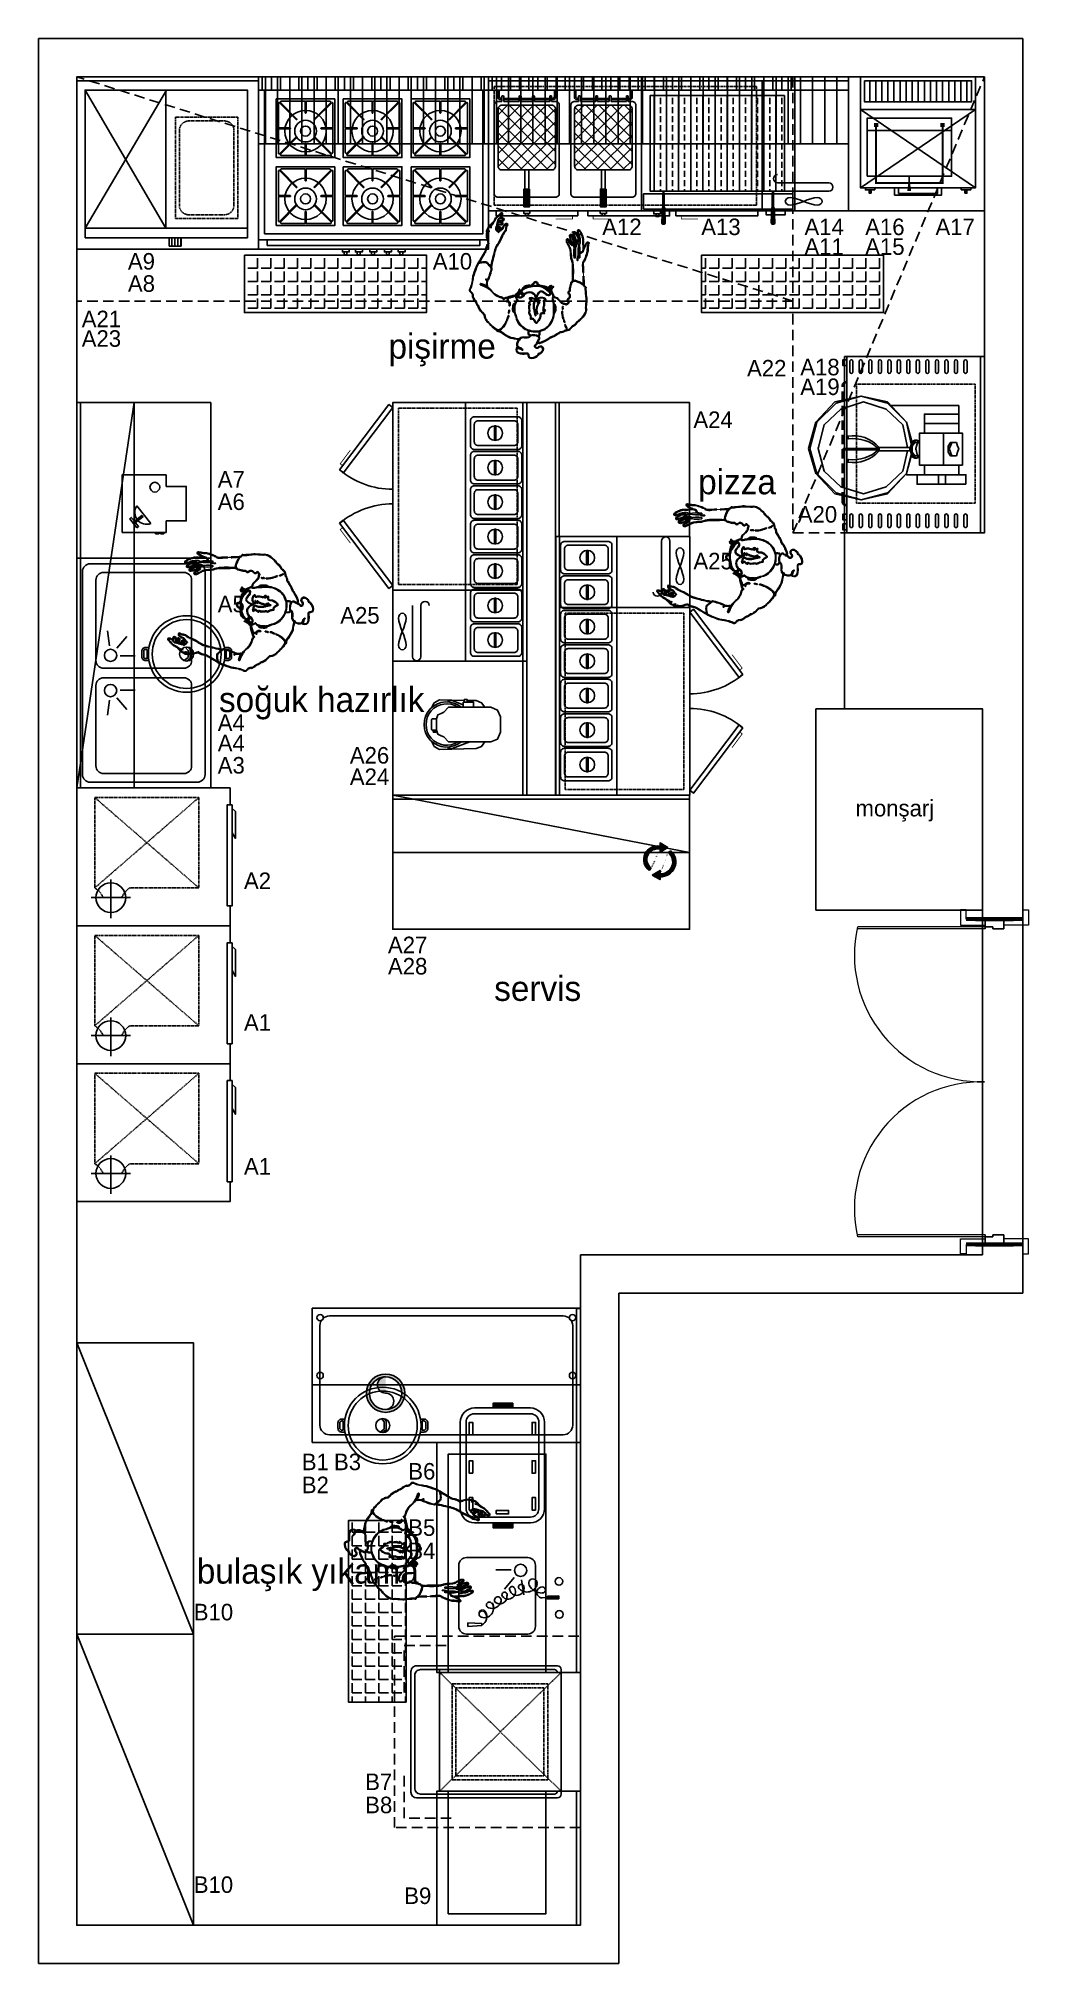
# Model space of a CAD drawing. Header units: millimetres. Extents: x 11489 to 12006, y 36725 to 37730.
import ezdxf
from ezdxf.enums import TextEntityAlignment as Align

# ---------------------------------------------------------------- set-up
doc = ezdxf.new("R2010")
doc.units = ezdxf.units.MM
doc.linetypes.add('DASHED', pattern=[0.75, 0.5, -0.25])
doc.linetypes.add('HIDDENX2', pattern=[0.75, 0.5, -0.25])
for name, color, linetype in [('002 Çizgi', 7, 'Continuous'), ('CIHAZ', 2, 'Continuous'), ('Kıtc-002 Çizgi', 7, 'Continuous'), ('OC-Mutfak_Ekipman', 252, 'Continuous'), ('S2000-002 Çizgi', 7, 'Continuous')]:
    doc.layers.add(name, color=color, linetype=linetype)
doc.layers.add('DOGRAMA', color=2, linetype='Continuous', lineweight=20)
doc.layers.add('DUVAR', color=1, linetype='Continuous', lineweight=60)
doc.styles.add('TAKSİM', font='GOTHIC.TTF', dxfattribs={"height": 7})
pattern_1 = [(360, (8982.33205, 39502.5822), (-1e-16, -0.5588), [0.4064, -0.1524]), (270, (8982.33205, 39502.5822), (-0.5588, 0), [0.4064, -0.1524])]
pattern_2 = [(360, (-19413.11011, 29189.02214), (1e-16, 0.125), [25])]

msp = doc.modelspace()

# ---------------------------------------------------------------- texts
at = {"style": 'TAKSİM'}
for s, p in [('A12', (11794, 37627.8)), ('A13', (11845.7, 37627.8)), ('A14', (11899.6, 37627.8)), ('A16', (11931.3, 37627.8)), ('A17', (11968, 37627.8)), ('A9', (11543.1, 37609.8)), ('A10', (11705.5, 37609.8)), ('A11', (11899.6, 37617.5)), ('A15', (11931.3, 37617.5)), ('A8', (11543.1, 37598.2)), ('A21', (11522.2, 37579.7)), ('A23', (11522.2, 37569.5)), ('A22', (11869.6, 37554)), ('A18', (11897.4, 37554.6)), ('A19', (11897.4, 37544.3)), ('A24', (11841.6, 37527.1)), ('A7', (11590, 37496)), ('A6', (11590, 37484.3)), ('A20', (11896.1, 37477.7)), ('A25', (11841.6, 37453.3)), ('A5', (11590, 37430.9)), ('A25', (11657.2, 37425)), ('A4', (11590, 37368.9)), ('A4', (11590, 37358.3)), ('A26', (11662.2, 37351.9)), ('A3', (11590, 37346.7)), ('A24', (11662.2, 37340.7)), ('monşarj', (11936.5, 37324.3, 0)), ('A2', (11603.7, 37286.4)), ('A27', (11682.1, 37252.9)), ('A28', (11682.1, 37241.8)), ('A1', (11603.7, 37212.4)), ('A1', (11603.7, 37137.3)), ('B1', (11633.9, 36983)), ('B3', (11650.7, 36983)), ('B6', (11689.5, 36978.1)), ('B2', (11633.9, 36971)), ('B5', (11689.5, 36948.7)), ('B4', (11689.5, 36936.6)), ('B10', (11580.7, 36904.6)), ('B7', (11667, 36816)), ('B8', (11667, 36803.9)), ('B10', (11580.7, 36762.3)), ('B9', (11687.4, 36756.5))]:
    msp.add_text(s, height=8.64, dxfattribs=at).set_placement(p, align=Align.CENTER)
for s, p in [('pişirme', (11672.1, 37563.3)), ('pizza', (11833.8, 37492.5)), ('soğuk hazırlık', (11583.6, 37378.8)), ('servis ', (11727.3, 37228)), ('bulaşık yıkama', (11572, 36923.8))]:
    msp.add_text(s, height=13, dxfattribs=at).set_placement(p)

# ---------------------------------------------------------------- blocks, each defined once
blk = doc.blocks.new('A$C8bac4ef2')
at = {"layer": 'DOGRAMA'}
for p, q in [((4.9, 78.1), (9.9, 78.1)), ((9.9, 78.1), (4.9, 78.1)), ((4.9, 78.1), (9.9, 78.1)), ((4.9, 78.1), (9.9, 78.1)), ((9.9, 78.1), (4.9, 78.1)), ((4.9, 78.1), (9.9, 78.1)), ((4.9, 78.1), (9.9, 78.1)), ((9.9, 78.1), (4.9, 78.1)), ((4.9, 78.1), (9.9, 78.1)), ((8.9, 72.2), (8.9, 1.7)), ((9.9, 72.2), (8.9, 72.2)), ((8.9, 72.2), (9.9, 72.2)), ((8.9, 68.2), (8.9, 72.2)), ((8.9, 72.2), (8.9, 1.7)), ((9.9, 72.2), (8.9, 72.2)), ((8.9, 72.2), (9.9, 72.2)), ((8.9, 68.2), (8.9, 72.2)), ((8.9, 72.2), (8.9, 1.7)), ((9.9, 72.2), (8.9, 72.2)), ((8.9, 72.2), (9.9, 72.2)), ((8.9, 68.2), (8.9, 72.2)), ((9.9, 78.1), (9.9, 72.2)), ((9.9, 72.2), (9.9, 78.1)), ((9.9, 78.1), (9.9, 72.2)), ((9.9, 72.2), (9.9, 78.1)), ((9.9, 78.1), (9.9, 72.2)), ((9.9, 72.2), (9.9, 78.1)), ((174.6, 78.1), (169.7, 78.1)), ((169.7, 78.1), (169.7, 72.2)), ((169.7, 78.1), (174.6, 78.1)), ((169.7, 72.2), (169.7, 78.1)), ((174.6, 78.1), (169.7, 78.1)), ((174.6, 78.1), (169.7, 78.1)), ((169.7, 78.1), (169.7, 72.2)), ((169.7, 78.1), (174.6, 78.1)), ((169.7, 72.2), (169.7, 78.1)), ((174.6, 78.1), (169.7, 78.1)), ((174.6, 78.1), (169.7, 78.1)), ((169.7, 78.1), (169.7, 72.2)), ((169.7, 78.1), (174.6, 78.1)), ((169.7, 72.2), (169.7, 78.1)), ((174.6, 78.1), (169.7, 78.1)), ((169.7, 72.2), (170.7, 72.2)), ((170.7, 72.2), (169.7, 72.2)), ((169.7, 72.2), (170.7, 72.2)), ((170.7, 72.2), (169.7, 72.2)), ((169.7, 72.2), (170.7, 72.2)), ((170.7, 72.2), (169.7, 72.2)), ((170.7, 72.2), (170.7, 1.7)), ((170.7, 68.2), (170.7, 72.2)), ((170.7, 72.2), (170.7, 1.7)), ((170.7, 68.2), (170.7, 72.2)), ((170.7, 72.2), (170.7, 1.7)), ((170.7, 68.2), (170.7, 72.2)), ((4.9, 68.2), (9.9, 68.2)), ((9.9, 68.2), (4.9, 68.2)), ((8.9, 68.2), (4.9, 68.2)), ((4.9, 68.2), (9.9, 68.2)), ((9.9, 68.2), (4.9, 68.2)), ((8.9, 68.2), (4.9, 68.2)), ((4.9, 68.2), (9.9, 68.2)), ((9.9, 68.2), (4.9, 68.2)), ((8.9, 68.2), (4.9, 68.2)), ((9.9, 68.2), (9.9, 1.7)), ((9.9, 68.2), (9.9, 1.7)), ((9.9, 68.2), (9.9, 1.7)), ((169.7, 68.2), (169.7, 1.7)), ((174.6, 68.2), (169.7, 68.2)), ((169.7, 68.2), (174.6, 68.2)), ((169.7, 68.2), (169.7, 1.7)), ((174.6, 68.2), (169.7, 68.2)), ((169.7, 68.2), (174.6, 68.2)), ((169.7, 68.2), (169.7, 1.7)), ((174.6, 68.2), (169.7, 68.2)), ((169.7, 68.2), (174.6, 68.2)), ((170.7, 68.2), (174.6, 68.2)), ((170.7, 68.2), (174.6, 68.2)), ((170.7, 68.2), (174.6, 68.2))]:
    blk.add_line(p, q, dxfattribs=at)
for points in [[(4.9, 88), (0, 88), (0, 90.9), (4.9, 90.9), (7.9, 90.9), (7.9, 78.1)], [(174.6, 88), (179.5, 88), (179.5, 90.9), (174.6, 90.9), (171.7, 90.9), (171.7, 78.1)], [(4.9, 58.4), (0, 58.4), (0, 55.4), (4.9, 55.4), (7.9, 55.4), (7.9, 68.2)], [(174.6, 58.4), (179.5, 58.4), (179.5, 55.4), (174.6, 55.4), (171.7, 55.4), (171.7, 68.2)]]:
    blk.add_lwpolyline(points, dxfattribs=at)
for centre, start, end in [((23.6, 66.1), 257.0961, 1.6332), ((155.9, 66.1), 178.3668, 282.9039)]:
    blk.add_arc(centre, 66.1, start, end, dxfattribs=at)
at = {"layer": 'DUVAR'}
for p, q in [((4.9, 88), (4.9, 58.4)), ((4.9, 88), (4.9, 58.4)), ((4.9, 88), (4.9, 58.4)), ((4.9, 63.3), (4.9, 83)), ((4.9, 83), (4.9, 63.3)), ((174.6, 88), (174.6, 58.4)), ((174.6, 88), (174.6, 58.4)), ((174.6, 88), (174.6, 58.4)), ((174.6, 63.3), (174.6, 83)), ((174.6, 83), (174.6, 63.3))]:
    blk.add_line(p, q, dxfattribs=at)
blk = doc.blocks.new('A$C604B7618')
at = {"layer": 'Kıtc-002 Çizgi'}
blk.add_lwpolyline([(0, 30.6), (30.6, 30.6), (30.6, 0), (0, 0), (0, 30.6)], dxfattribs=at)
blk.add_lwpolyline([(15.5, 29.5), (15.5, 23.4, -0.414214), (15.3, 23.2), (15.2, 23.2, -0.414214), (15, 23.4), (15, 29.5), (2.7, 29.5, 0.668179), (2.3, 28.6), (10.8, 20.1, -0.810443), (10.4, 19.8), (1.6, 28.6, 0.668179), (1, 28.4), (1, 15.5), (7.1, 15.5, -0.414214), (7.3, 15.3), (7.3, 15.2, -0.414214), (7.1, 15), (1, 15), (1, 2.7, 0.668179), (1.9, 2.3), (10.4, 10.8, -0.810443), (10.8, 10.4), (2, 1.6, 0.668179), (2.2, 1), (15, 1), (15, 7.1, -0.414214), (15.2, 7.3), (15.3, 7.3, -0.414214), (15.5, 7.1), (15.5, 1), (27.9, 1, 0.668179), (28.3, 1.9), (19.8, 10.4, -0.810443), (20.2, 10.8), (29, 2, 0.668179), (29.5, 2.2), (29.5, 15), (23.4, 15, -0.414214), (23.2, 15.2), (23.2, 15.3, -0.414214), (23.4, 15.5), (29.5, 15.5), (29.5, 28.4, 0.668179), (29, 28.6), (20.2, 19.8, -0.810443), (19.8, 20.1), (28.3, 28.6, 0.668179), (27.9, 29.5)], format="xyb", close=True, dxfattribs=at)
for radius in [10.8, 5.66, 2.6]:
    blk.add_circle((15.3, 13.8), radius, dxfattribs=at)
blk = doc.blocks.new('A$C30900C96')
at = {"layer": 'Kıtc-002 Çizgi'}
h = blk.add_hatch(dxfattribs=at)
h.set_pattern_fill('ANSI31', color=256, scale=1.5, angle=45, style=0)
h.set_pattern_definition([(90, (-2738.432, -5782.0232), (-4.7625, 9e-16), [])])
h.paths.add_polyline_path([(120, 85.9), (120, 92.9), (0, 92.9), (0, 85.9)])
for points in [[(0, 7.9), (120, 7.9), (120, 92.9), (0, 92.9)], [(120, 85.9), (0, 85.9), (0, 92.9), (120, 92.9)], [(3, 10.9), (117, 10.9), (117, 85.9), (3, 85.9)], [(0, 2.9), (120, 2.9), (120, 7.9), (0, 7.9)], [(4.5, 7.9), (115.5, 7.9), (115.5, 4.9), (4.5, 4.9)], [(43.7, 2.9), (47.3, 2.9), (47.3, 1.5), (43.7, 1.5)], [(44.7, 1.5), (46.1, 1.5), (46.1, 0), (44.7, 0)], [(50.5, 2.9), (54.2, 2.9), (54.2, 1.5), (50.5, 1.5)], [(51.5, 1.5), (53, 1.5), (53, 0), (51.5, 0)], [(58.1, 2.9), (61.7, 2.9), (61.7, 1.5), (58.1, 1.5)], [(59, 1.5), (60.5, 1.5), (60.5, 0), (59, 0)], [(65.7, 2.9), (69.3, 2.9), (69.3, 1.5), (65.7, 1.5)], [(66.7, 1.5), (68.1, 1.5), (68.1, 0), (66.7, 0)], [(72.9, 2.9), (76.5, 2.9), (76.5, 1.5), (72.9, 1.5)], [(73.8, 1.5), (75.3, 1.5), (75.3, 0), (73.8, 0)]]:
    blk.add_lwpolyline(points, close=True, dxfattribs=at)
at = {"layer": 'Kıtc-002 Çizgi', "xscale": -1}
for p in [(39.8, 50.8), (39.8, 15.4)]:
    blk.add_blockref('A$C604B7618', p, dxfattribs=at)
at = {"layer": 'Kıtc-002 Çizgi'}
for p in [(44.2, 50.8), (79.6, 50.8), (44.2, 15.4), (79.6, 15.4)]:
    blk.add_blockref('A$C604B7618', p, dxfattribs=at)
blk = doc.blocks.new('A$C6B106424')
at = {"layer": 'S2000-002 Çizgi'}
h = blk.add_hatch(dxfattribs=at)
h.set_pattern_fill('LINE', color=256, scale=0.5, angle=90, style=0)
h.set_pattern_definition([(90, (-1215.703, -3768.8105), (-1.5875, 1e-16), [])])
h.paths.add_polyline_path([(50.1, 4.3), (43.9, 4.3), (43.9, 0), (50.1, 0)])
for p, q in [((0, 9.3), (42.4, 81.4)), ((0, 81.4), (42.2, 9.3)), ((42.2, 81.4), (42.2, 9.3)), ((0, 9.3), (84.7, 9.3))]:
    blk.add_line(p, q, dxfattribs=at)
for points in [[(0, 4.3), (84.7, 4.3), (84.7, 81.4), (0, 81.4)], [(50.1, 0), (43.9, 0), (43.9, 4.3), (50.1, 4.3)]]:
    blk.add_lwpolyline(points, close=True, dxfattribs=at)
at = {"layer": 'S2000-002 Çizgi', "linetype": 'DASHED'}
blk.add_lwpolyline([(47.2, 67.3), (47.2, 14.3), (79.7, 14.3), (79.7, 67.3)], close=True, dxfattribs=at)
blk.add_lwpolyline([(49.2, 60.3), (49.2, 21.3, 0.414214), (54.2, 16.3), (72.7, 16.3, 0.414214), (77.7, 21.3), (77.7, 60.3, 0.414214), (72.7, 65.3), (54.2, 65.3, 0.414214)], format="xyb", close=True, dxfattribs=at)
blk = doc.blocks.new('A$C3E822EE1')
at = {"layer": 'S2000-002 Çizgi'}
h = blk.add_hatch(dxfattribs=at)
h.set_pattern_fill('ANSI32', color=256, angle=180, style=0)
h.set_pattern_definition([(315, (-4249.49996, 7833.96362), (-0.265165043, -0.265165043), []), (315, (-4249.3232, 7833.96362), (-0.265165043, -0.265165043), [])])
h.paths.add_polyline_path([(12.1, 69), (10.7, 69), (10.7, 70), (12.1, 70)])
h.paths.add_polyline_path([(12.1, 68.2), (11.8, 68.2), (11.8, 62.4), (11.7, 61), (11.1, 61), (11.1, 62.4), (11.1, 68.2), (10.8, 68.2), (10.7, 69), (12.1, 69)])
h.paths.add_polyline_path([(12.2, 72), (10.6, 72), (10.5, 76.1, -0.437405), (11.2, 76.9), (11.6, 76.9, -0.437405), (12.3, 76.1)])
h.paths.add_polyline_path([(12.1, 70), (10.7, 70), (10.6, 72), (12.2, 72)])
h.paths.add_polyline_path([(11.6, 59.7), (11.2, 59.7), (11.1, 61), (11.7, 61)])
h = blk.add_hatch(dxfattribs=at)
h.set_pattern_fill('ANSI32', color=256, angle=180, style=0)
h.set_pattern_definition([(225, (4329.50004, 7833.96362), (0.265165043, -0.265165043), []), (225, (4329.32326, 7833.96362), (0.265165043, -0.265165043), [])])
h.paths.add_polyline_path([(67.9, 69), (69.3, 69), (69.3, 70), (67.9, 70)])
h.paths.add_polyline_path([(67.9, 68.2), (68.2, 68.2), (68.2, 62.4), (68.3, 61), (68.9, 61), (68.9, 62.4), (68.9, 68.2), (69.2, 68.2), (69.3, 69), (67.9, 69)])
h.paths.add_polyline_path([(67.8, 72), (69.4, 72), (69.5, 76.1, 0.437405), (68.8, 76.9), (68.4, 76.9, 0.437405), (67.7, 76.1)])
h.paths.add_polyline_path([(67.9, 70), (69.3, 70), (69.4, 72), (67.8, 72)])
h.paths.add_polyline_path([(68.4, 59.7), (68.8, 59.7), (68.9, 61), (68.3, 61)])
h = blk.add_hatch(dxfattribs=at)
h.set_pattern_fill('ANSI33', color=256, angle=225, style=0)
h.set_pattern_definition([(270, (3371.733, 5045.6104), (6.35, -2e-15), []), (270, (3368.558, 5042.4354), (6.35, -2e-15), [3.175, -1.5875])])
h.paths.add_polyline_path([(74.5, 9.7), (74.5, 59.7), (4.5, 59.7), (4.5, 9.7)])
h = blk.add_hatch(dxfattribs=at)
h.set_pattern_fill('ANSI31', color=256, scale=1.5, angle=225, style=0)
h.set_pattern_definition([(270, (3371.7327, 5050.6104), (4.7625, -1e-15), [])])
h.paths.add_polyline_path([(0, 7), (0, 0), (80, 0), (80, 7)])
for p, q in [((10.5, 76.1), (10.8, 68.2)), ((10.8, 68.2), (10.5, 76.1)), ((11.6, 76.9), (11.2, 76.9)), ((11.2, 76.9), (11.6, 76.9)), ((12.3, 76.1), (12.1, 68.2)), ((67.7, 76.1), (67.9, 68.2)), ((68.4, 76.9), (68.8, 76.9)), ((68.8, 76.9), (68.4, 76.9)), ((69.5, 76.1), (69.2, 68.2)), ((69.2, 68.2), (69.5, 76.1)), ((10.8, 68.2), (11.1, 68.2)), ((11.1, 68.2), (10.8, 68.2)), ((11.1, 68.2), (11.1, 62.4)), ((11.1, 62.4), (11.2, 59.7)), ((11.8, 62.4), (11.6, 59.7)), ((11.8, 68.2), (11.8, 62.4)), ((12.1, 68.2), (11.8, 68.2)), ((67.9, 68.2), (68.2, 68.2)), ((68.2, 68.2), (68.2, 62.4)), ((68.2, 62.4), (68.4, 59.7)), ((68.9, 62.4), (68.8, 59.7)), ((68.9, 68.2), (68.9, 62.4)), ((69.2, 68.2), (68.9, 68.2)), ((68.9, 68.2), (69.2, 68.2)), ((11.2, 59.7), (11.6, 59.7)), ((11.6, 59.7), (11.2, 59.7)), ((68.8, 59.7), (68.4, 59.7)), ((68.4, 59.7), (68.8, 59.7))]:
    blk.add_line(p, q, dxfattribs=at)
for points in [[(9.9, 70), (6.3, 70), (6.3, 71.5), (9.9, 71.5)], [(9, 71.5), (7.5, 71.5), (7.5, 72.9), (9, 72.9)], [(75, 70), (65, 70), (65, 72), (75, 72)], [(80, 70), (0, 70), (0, 0), (80, 0)], [(79, 61), (1, 61), (1, 69), (79, 69)], [(74.5, 9.7), (4.5, 9.7), (4.5, 59.7), (74.5, 59.7)], [(80, 0), (0, 0), (0, 7), (80, 7)]]:
    blk.add_lwpolyline(points, close=True, dxfattribs=at)
for centre, start, end in [((11.2, 76.2), 90, 184.4992), ((11.2, 76.2), 90, 184.4992), ((11.6, 76.2), 355.5008, 90), ((68.4, 76.2), 90, 184.4992), ((68.8, 76.2), 355.5008, 90), ((68.8, 76.2), 355.5008, 90)]:
    blk.add_arc(centre, 0.706, start, end, dxfattribs=at)
blk = doc.blocks.new('A$C552B0E51')
at = {"layer": 'Kıtc-002 Çizgi'}
h = blk.add_hatch(dxfattribs=at)
h.set_pattern_fill('ANSI31', color=256, angle=45, style=0)
h.set_pattern_definition([(90, (-2780.067, -8355.0508), (-3.175, 7e-16), [])])
h.paths.add_polyline_path([(58, 48.8), (58, 59.8), (2, 59.8), (2, 48.8)])
for p, q in [((60, 44.8), (0, 3.8)), ((0, 44.8), (60, 3.8))]:
    blk.add_line(p, q, dxfattribs=at)
for points in [[(0, 61.8), (60, 61.8), (60, 3.8), (0, 3.8)], [(2, 59.8), (58, 59.8), (58, 48.8), (2, 48.8)], [(0, 44.8), (60, 44.8), (60, 3.8), (0, 3.8)], [(7.5, 2.8), (2.5, 2.8), (2.5, 3.8), (7.5, 3.8)], [(5.5, 1.1), (4.5, 1.1), (4.5, 2.8), (5.5, 2.8)], [(17.8, 0), (42.2, 0), (42.2, 3.8), (17.8, 3.8)], [(19.8, 1), (40.2, 1), (40.2, 3.8), (19.8, 3.8)], [(52.5, 2.8), (57.5, 2.8), (57.5, 3.8), (52.5, 3.8)], [(54.5, 1.1), (55.5, 1.1), (55.5, 2.8), (54.5, 2.8)]]:
    blk.add_lwpolyline(points, close=True, dxfattribs=at)
for points in [[(5, 2.8), (5, 1.1)], [(55, 2.8), (55, 1.1)]]:
    blk.add_lwpolyline(points, dxfattribs=at)
blk = doc.blocks.new('A$C5E080717')
at = {"layer": '002 Çizgi', "color": 7}
blk.add_line((2, 188), (2, 0), dxfattribs=at)
for points in [[(70, 188), (0, 188), (0, 0), (70, 0)], [(67, 171.6), (66.8, 170.1), (66.3, 168.4), (65.7, 166.5), (65, 164.6), (64.2, 162.6), (63.6, 160.8), (63.1, 159.1), (63, 157.6), (63.1, 156.5), (63.6, 155.7), (64.2, 155.2), (65, 155), (65.7, 155.2), (66.3, 155.7), (66.8, 156.5), (67, 157.6), (66.8, 159.1), (66.3, 160.8), (65.7, 162.6), (65, 164.6), (64.2, 166.5), (63.6, 168.4), (63.1, 170.1), (63, 171.6), (63.1, 172.7), (63.6, 173.5), (64.2, 174), (65, 174.2), (65.7, 174), (66.3, 173.5), (66.8, 172.7)], [(72.6, 97.9), (72.6, 140.6), (70, 140.6), (70, 97.9)], [(72.6, 51.9), (72.6, 94.6), (70, 94.6), (70, 51.9)], [(72.6, 46.7), (72.6, 4), (70, 4), (70, 46.7)]]:
    blk.add_lwpolyline(points, close=True, dxfattribs=at)
for points in [[(55.3, 177.7), (55.3, 151, -1), (51, 151)], [(59.7, 151), (59.7, 177.7, 1), (55.3, 177.7)]]:
    blk.add_lwpolyline(points, format="xyb", dxfattribs=at)
blk.add_lwpolyline([(2, 143), (70, 143)], dxfattribs=at)
at = {"layer": '002 Çizgi', "color": 7, "linetype": 'DASHED'}
blk.add_lwpolyline([(5, 140), (5, 3), (67, 3), (67, 140)], close=True, dxfattribs=at)
at = {"layer": '002 Çizgi', "color": 7, "const_width": 0.428}
for points in [[(72.6, 100.7), (74.2, 100.7), (74.2, 107.7), (74.2, 109.5)], [(72.6, 54.7), (74.2, 54.7), (74.2, 61.7), (74.2, 63.6)], [(72.6, 43.9), (74.2, 43.9), (74.2, 36.9), (74.2, 35.1)]]:
    blk.add_lwpolyline(points, dxfattribs=at)
blk = doc.blocks.new('A$C67BA2794')
at = {"layer": 'S2000-002 Çizgi'}
blk.add_lwpolyline([(0, 7.6), (44, 7.6), (44, 38), (0, 38)], close=True, dxfattribs=at)
blk.add_lwpolyline([(44, 31.5), (0, 31.5)], dxfattribs=at)
for points, const_width in [([(3.5, 34.4), (5.8, 34.4)], 2), ([(4.6, 34), (4.6, 4.1), (22, 4.1)], 1), ([(39.4, 34), (39.4, 4.1), (22, 4.1)], 1), ([(40.5, 34.4), (38.2, 34.4)], 2)]:
    blk.add_lwpolyline(points, dxfattribs=dict(at, const_width=const_width))
blk.add_lwpolyline([(21.9, 7.5, 1, 1, 0), (21.9, 3.7, 1, 2, 0), (21.9, 0, 2, 2, 0)], format="xyseb", dxfattribs=at)
blk = doc.blocks.new('A$C063E11E5')
at = {"layer": 'S2000-002 Çizgi'}
h = blk.add_hatch(dxfattribs=at)
h.set_pattern_fill('ANSI31', color=256, scale=1.5, angle=45, style=0)
h.set_pattern_definition([(90, (-3458.603, -4993.7387), (-4.7625, 9e-16), [])])
h.paths.add_polyline_path([(0, 72.6), (0, 65.6), (80, 65.6), (80, 72.6)])
h = blk.add_hatch(color=256, dxfattribs=at)
h.paths.add_polyline_path([(35, 61.8), (35, 62.4), (35, 65.6), (34.4, 65.6), (34.4, 62.4, -0.414214), (33.4, 61.4), (33, 61.4), (33, 60.8), (34, 60.8, 0.414214)])
h.paths.add_polyline_path([(32, 61.4), (24, 61.4), (24, 60.8), (32, 60.8)])
h.paths.add_polyline_path([(23, 61.4), (17, 61.4), (17, 60.8), (23, 60.8)])
h.paths.add_polyline_path([(16, 61.4), (8, 61.4), (8, 60.8), (16, 60.8)])
h.paths.add_polyline_path([(5.6, 62.4), (5.6, 65.6), (5, 65.6), (5, 61.8, 0.414214), (6, 60.8), (6.6, 60.8), (7, 60.8), (7, 61.4), (6.6, 61.4, -0.414214)])
h = blk.add_hatch(color=256, dxfattribs=at)
h.paths.add_polyline_path([(75, 61.8), (75, 62.4), (75, 65.6), (74.4, 65.6), (74.4, 62.4, -0.414214), (73.4, 61.4), (73, 61.4), (73, 60.8), (74, 60.8, 0.414214)])
h.paths.add_polyline_path([(72, 61.4), (64, 61.4), (64, 60.8), (72, 60.8)])
h.paths.add_polyline_path([(63, 61.4), (57, 61.4), (57, 60.8), (63, 60.8)])
h.paths.add_polyline_path([(56, 61.4), (48, 61.4), (48, 60.8), (56, 60.8)])
h.paths.add_polyline_path([(45.6, 62.4), (45.6, 65.6), (45, 65.6), (45, 61.8, 0.414214), (46, 60.8), (46.6, 60.8), (47, 60.8), (47, 61.4), (46.6, 61.4, -0.414214)])
h = blk.add_hatch(dxfattribs=at)
h.set_pattern_fill('ANSI37', color=256, scale=1.5, style=0)
h.set_pattern_definition([(45, (-3527.4763, -4981.5224), (-3.367596, 3.367596), []), (135, (-3527.4763, -4981.5224), (-3.367596, -3.367596), [])])
h.paths.add_polyline_path([(35, 55.8, 0.414214), (33, 57.8), (7, 57.8, 0.414214), (5, 55.8), (5, 26, 0.414214), (7, 24), (33, 24, 0.414214), (35, 26)])
h = blk.add_hatch(dxfattribs=at)
h.set_pattern_fill('ANSI37', color=256, scale=1.5, style=0)
h.set_pattern_definition([(45, (-3487.4763, -4981.5224), (-3.367596, 3.367596), []), (135, (-3487.4763, -4981.5224), (-3.367596, -3.367596), [])])
h.paths.add_polyline_path([(75, 55.8, 0.414214), (73, 57.8), (47, 57.8, 0.414214), (45, 55.8), (45, 26, 0.414214), (47, 24), (73, 24, 0.414214), (75, 26)])
for points in [[(18.5, 14), (21.5, 14), (21.5, 4.8), (18.5, 4.8)], [(58.5, 14), (61.5, 14), (61.5, 4.8), (58.5, 4.8)]]:
    blk.add_hatch(color=256, dxfattribs=at).paths.add_polyline_path(points)
for p, q in [((5, 61.8), (5, 65.6)), ((5, 65.6), (5.6, 65.6)), ((5.6, 65.6), (5.6, 62.4)), ((6.6, 60.8), (6, 60.8)), ((6.6, 61.4), (7, 61.4)), ((7, 60.8), (6.6, 60.8)), ((7, 59.8), (7, 62.3)), ((8, 59.8), (8, 62.3)), ((8, 61.4), (16, 61.4)), ((16, 60.8), (8, 60.8)), ((16, 59.8), (16, 62.3)), ((17, 59.8), (17, 62.3)), ((17, 61.4), (23, 61.4)), ((23, 60.8), (17, 60.8)), ((23, 59.8), (23, 62.3)), ((24, 59.8), (24, 62.3)), ((24, 61.4), (32, 61.4)), ((32, 60.8), (24, 60.8)), ((32, 59.8), (32, 62.3)), ((33, 59.8), (33, 62.3)), ((33, 61.4), (33.4, 61.4)), ((34, 60.8), (33, 60.8)), ((34.4, 65.6), (34.4, 62.4)), ((35, 65.6), (34.4, 65.6)), ((35, 62.4), (35, 65.6)), ((35, 62.4), (35, 61.8)), ((45, 65.6), (45.6, 65.6)), ((45, 61.8), (45, 65.6)), ((45.6, 65.6), (45.6, 62.4)), ((46.6, 60.8), (46, 60.8)), ((46.6, 61.4), (47, 61.4)), ((47, 60.8), (46.6, 60.8)), ((47, 59.8), (47, 62.3)), ((48, 59.8), (48, 62.3)), ((48, 61.4), (56, 61.4)), ((56, 60.8), (48, 60.8)), ((56, 59.8), (56, 62.3)), ((57, 59.8), (57, 62.3)), ((57, 61.4), (63, 61.4)), ((63, 60.8), (57, 60.8)), ((63, 59.8), (63, 62.3)), ((64, 59.8), (64, 62.3)), ((64, 61.4), (72, 61.4)), ((72, 60.8), (64, 60.8)), ((72, 59.8), (72, 62.3)), ((73, 59.8), (73, 62.3)), ((73, 61.4), (73.4, 61.4)), ((74, 60.8), (73, 60.8)), ((75, 65.6), (74.4, 65.6)), ((74.4, 65.6), (74.4, 62.4)), ((75, 62.4), (75, 65.6)), ((75, 62.4), (75, 61.8))]:
    blk.add_line(p, q, dxfattribs=at)
for points in [[(0, 72.6), (80, 72.6), (80, 65.6), (0, 65.6)], [(0, 2.6), (80, 2.6), (80, 72.6), (0, 72.6)], [(19, 24), (19, 14), (21, 14), (21, 24)], [(59, 24), (59, 14), (61, 14), (61, 24)], [(18.5, 14), (21.5, 14), (21.5, 4.8), (18.5, 4.8)], [(58.5, 14), (61.5, 14), (61.5, 4.8), (58.5, 4.8)], [(18.4, 2.6), (21.6, 2.6), (21.6, 1.3), (18.4, 1.3)], [(19.3, 1.3), (20.7, 1.3), (20.7, 0), (19.3, 0)], [(58.4, 2.6), (61.6, 2.6), (61.6, 1.3), (58.4, 1.3)], [(59.3, 1.3), (60.7, 1.3), (60.7, 0), (59.3, 0)]]:
    blk.add_lwpolyline(points, close=True, dxfattribs=at)
for points in [[(29, 9.8), (5, 9.8, -0.414214), (3, 11.8), (3, 57.8, -0.414214), (5, 59.8), (7, 59.8)], [(33, 59.8), (35, 59.8, -0.414214), (37, 57.8), (37, 11.8, -0.414214), (35, 9.8), (29, 9.8)], [(69, 9.8), (45, 9.8, -0.414214), (43, 11.8), (43, 57.8, -0.414214), (45, 59.8), (47, 59.8)], [(73, 59.8), (75, 59.8, -0.414214), (77, 57.8), (77, 11.8, -0.414214), (75, 9.8), (69, 9.8)]]:
    blk.add_lwpolyline(points, format="xyb", dxfattribs=at)
for points in [[(7, 57.8), (33, 57.8, -0.414214), (35, 55.8), (35, 26, -0.414214), (33, 24), (7, 24, -0.414214), (5, 26), (5, 55.8, -0.414214)], [(47, 57.8), (73, 57.8, -0.414214), (75, 55.8), (75, 26, -0.414214), (73, 24), (47, 24, -0.414214), (45, 26), (45, 55.8, -0.414214)]]:
    blk.add_lwpolyline(points, format="xyb", close=True, dxfattribs=at)
for points in [[(8, 59.8), (16, 59.8)], [(17, 59.8), (23, 59.8)], [(24, 59.8), (32, 59.8)], [(48, 59.8), (56, 59.8)], [(57, 59.8), (63, 59.8)], [(64, 59.8), (72, 59.8)]]:
    blk.add_lwpolyline(points, dxfattribs=at)
for centre, radius, start, end in [((6, 61.8), 1, 180, 270), ((6.6, 62.4), 1, 180, 270), ((7.5, 62.3), 0.5, 0, 180), ((16.5, 62.3), 0.5, 0, 180), ((23.5, 62.3), 0.5, 0, 180), ((32.5, 62.3), 0.5, 0, 180), ((33.4, 62.4), 1, 270, 0), ((34, 61.8), 1, 270, 0), ((46, 61.8), 1, 180, 270), ((46.6, 62.4), 1, 180, 270), ((47.5, 62.3), 0.5, 0, 180), ((56.5, 62.3), 0.5, 0, 180), ((63.5, 62.3), 0.5, 0, 180), ((72.5, 62.3), 0.5, 0, 180), ((73.4, 62.4), 1, 270, 0), ((74, 61.8), 1, 270, 0)]:
    blk.add_arc(centre, radius, start, end, dxfattribs=at)
blk = doc.blocks.new('A$C01E77913')
at = {"layer": 'S2000-002 Çizgi'}
for points in [[(2, 26.8), (15, 26.8, -0.414214), (17, 24.8), (17, 2, -0.414214), (15, 0), (2, 0, -0.414214), (0, 2), (0, 24.8, -0.414214)], [(4, 24.8), (13, 24.8, -0.414214), (15, 22.8), (15, 4, -0.414214), (13, 2), (4, 2, -0.414214), (2, 4), (2, 22.8, -0.414214)]]:
    blk.add_lwpolyline(points, format="xyb", close=True, dxfattribs=at)
blk.add_lwpolyline([(4.7, 14.3), (12.2, 14.3), (12.2, 13.5), (4.7, 13.5)], close=True, dxfattribs=at)
blk.add_circle((8.5, 13.9), 3.82, dxfattribs=at)
blk = doc.blocks.new('A$C3596506F')
at = {"layer": '002 Çizgi', "color": 7}
for p, q in [((38.2, 106), (38.2, 132.7)), ((42.5, 132.7), (42.5, 106)), ((95.8, 135), (95.8, 0)), ((31, 127.7), (30.8, 126.6)), ((30.8, 126.6), (31, 125.1)), ((31.5, 128.5), (31, 127.7)), ((31, 125.1), (31.5, 123.4)), ((32.1, 129), (31.5, 128.5)), ((31.5, 123.4), (32.1, 121.5)), ((32.8, 129.2), (32.1, 129)), ((32.1, 121.5), (32.8, 119.6)), ((33.6, 129), (32.8, 129.2)), ((32.8, 119.6), (33.6, 121.5)), ((34.2, 128.5), (33.6, 129)), ((33.6, 121.5), (34.2, 123.4)), ((34.7, 127.7), (34.2, 128.5)), ((34.2, 123.4), (34.7, 125.1)), ((34.8, 126.6), (34.7, 127.7)), ((34.7, 125.1), (34.8, 126.6)), ((30.8, 112.6), (31, 114.1)), ((31, 111.5), (30.8, 112.6)), ((31, 114.1), (31.5, 115.8)), ((31.5, 110.7), (31, 111.5)), ((31.5, 115.8), (32.1, 117.6)), ((32.1, 110.2), (31.5, 110.7)), ((32.1, 117.6), (32.8, 119.6)), ((32.8, 119.6), (33.6, 117.6)), ((33.6, 117.6), (34.2, 115.8)), ((34.2, 110.7), (33.6, 110.2)), ((34.2, 115.8), (34.7, 114.1)), ((34.7, 111.5), (34.2, 110.7)), ((34.7, 114.1), (34.8, 112.6)), ((34.8, 112.6), (34.7, 111.5)), ((32.8, 110), (32.1, 110.2)), ((33.6, 110.2), (32.8, 110))]:
    blk.add_line(p, q, dxfattribs=at)
for points in [[(27.8, 135), (97.8, 135), (97.8, 0), (27.8, 0)], [(65.8, 0), (65.8, 135), (97.8, 135), (97.8, 0)], [(0, 63), (25.8, 97.1), (27.8, 95.6), (2, 61.5)], [(0, 35.2), (25.8, 1.1), (27.8, 2.6), (2, 36.8)]]:
    blk.add_lwpolyline(points, close=True, dxfattribs=at)
blk.add_lwpolyline([(95.8, 98), (27.8, 98)], dxfattribs=at)
at = {"layer": '002 Çizgi', "color": 7, "linetype": 'DASHED'}
blk.add_lwpolyline([(92.8, 95), (92.8, 3), (30.8, 3), (30.8, 95)], close=True, dxfattribs=at)
at = {"layer": '002 Çizgi', "color": 7, "const_width": 0.428}
for points in [[(1.7, 65.3), (0.4, 66.3), (4.6, 71.9), (5.7, 73.4)], [(1.7, 33), (0.4, 32), (4.6, 26.3), (5.7, 24.9)]]:
    blk.add_lwpolyline(points, dxfattribs=at)
at = {"layer": '002 Çizgi', "color": 7}
for centre, radius, start, end in [((40.3, 132.7), 2.17, 0, 180), ((44.7, 106), 2.17, 180, 0), ((27.8, 95.6), 42.7, 229.4908, 270), ((27.8, 2.6), 42.7, 90, 130.5092)]:
    blk.add_arc(centre, radius, start, end, dxfattribs=at)
at = {"layer": '002 Çizgi', "color": 7, "rotation": 90}
for p in [(95.2, 115.5), (95.2, 97.5), (95.2, 79.5), (95.2, 61.5), (95.2, 43.5), (95.2, 25.5), (95.2, 7.5)]:
    blk.add_blockref('A$C01E77913', p, dxfattribs=at)
blk = doc.blocks.new('A$C01c01afe')
at = {"layer": 'S2000-002 Çizgi'}
for points in [[(0, 74.4), (92, 74.4), (92, 2.4), (0, 2.4)], [(1.7, 2.4), (4.7, 2.4), (4.7, 0.4), (1.7, 0.4)], [(82.2, 2.4), (85.3, 2.4), (85.3, 0.4), (82.2, 0.4)], [(87.4, 2.4), (90.5, 2.4), (90.5, 0.4), (87.4, 0.4)]]:
    blk.add_lwpolyline(points, close=True, dxfattribs=at)
for points in [[(2.5, 65.2), (8, 65.2)], [(8, 63.6), (2.5, 63.6)], [(88.5, 65.2), (83, 65.2)], [(83, 63.6), (88.5, 63.6)], [(2.5, 60.2), (8, 60.2)], [(8, 58.6), (2.5, 58.6)], [(2.5, 55.3), (8, 55.3)], [(8, 53.6), (2.5, 53.6)], [(2.5, 50.3), (8, 50.3)], [(88.5, 60.2), (83, 60.2)], [(83, 58.6), (88.5, 58.6)], [(88.5, 55.3), (83, 55.3)], [(83, 53.6), (88.5, 53.6)], [(88.5, 50.3), (83, 50.3)], [(8, 48.7), (2.5, 48.7)], [(2.5, 45.3), (8, 45.3)], [(8, 43.7), (2.5, 43.7)], [(2.5, 40.4), (8, 40.4)], [(83, 48.7), (88.5, 48.7)], [(88.5, 45.3), (83, 45.3)], [(83, 43.7), (88.5, 43.7)], [(88.5, 40.4), (83, 40.4)], [(8, 38.7), (2.5, 38.7)], [(2.5, 35.4), (8, 35.4)], [(8, 33.8), (2.5, 33.8)], [(2.5, 30.4), (8, 30.4)], [(83, 38.7), (88.5, 38.7)], [(88.5, 35.4), (83, 35.4)], [(83, 33.8), (88.5, 33.8)], [(88.5, 30.4), (83, 30.4)], [(8, 28.8), (2.5, 28.8)], [(2.5, 25.5), (8, 25.5)], [(8, 23.8), (2.5, 23.8)], [(2.5, 20.5), (8, 20.5)], [(83, 28.8), (88.5, 28.8)], [(88.5, 25.5), (83, 25.5)], [(83, 23.8), (88.5, 23.8)], [(88.5, 20.5), (83, 20.5)], [(8, 18.9), (2.5, 18.9)], [(2.5, 15.5), (8, 15.5)], [(8, 13.9), (2.5, 13.9)], [(2.5, 10.6), (8, 10.6)], [(83, 18.9), (88.5, 18.9)], [(88.5, 15.5), (83, 15.5)], [(83, 13.9), (88.5, 13.9)], [(88.5, 10.6), (83, 10.6)], [(8, 8.9), (2.5, 8.9)], [(2.5, 5.6), (8, 5.6)], [(8, 4), (2.5, 4)], [(83, 8.9), (88.5, 8.9)], [(88.5, 5.6), (83, 5.6)], [(83, 4), (88.5, 4)]]:
    blk.add_lwpolyline(points, dxfattribs=at)
at = {"layer": 'S2000-002 Çizgi', "linetype": 'DASHED'}
blk.add_lwpolyline([(14.5, 7.4), (76.5, 7.4), (76.5, 69.4), (14.5, 69.4)], close=True, dxfattribs=at)
at = {"layer": 'S2000-002 Çizgi', "linetype": 'HIDDENX2', "ltscale": 10}
for points in [[(77.3, 2.4), (77.8, 2.4), (77.8, 2, -0.414214), (75.8, 0), (15.2, 0, -0.414214), (13.2, 2), (13.2, 2.4), (13.8, 2.4)], [(77.3, 2.4, -0.472507), (75.8, 0.5), (15.2, 0.5, -0.472507), (13.8, 2.4)]]:
    blk.add_lwpolyline(points, format="xyb", dxfattribs=at)
at = {"layer": 'S2000-002 Çizgi'}
for centre, start, end in [((2.5, 64.4), 90, 270), ((8, 64.4), 270, 90), ((83, 64.4), 90, 270), ((88.5, 64.4), 270, 90), ((2.5, 59.4), 90, 270), ((2.5, 54.4), 90, 270), ((2.5, 49.5), 90, 270), ((8, 59.4), 270, 90), ((8, 54.4), 270, 90), ((8, 49.5), 270, 90), ((83, 59.4), 90, 270), ((83, 54.4), 90, 270), ((83, 49.5), 90, 270), ((88.5, 59.4), 270, 90), ((88.5, 54.4), 270, 90), ((88.5, 49.5), 270, 90), ((2.5, 44.5), 90, 270), ((2.5, 39.5), 90, 270), ((8, 44.5), 270, 90), ((8, 39.5), 270, 90), ((83, 44.5), 90, 270), ((83, 39.5), 90, 270), ((88.5, 44.5), 270, 90), ((88.5, 39.5), 270, 90), ((2.5, 34.6), 90, 270), ((2.5, 29.6), 90, 270), ((8, 34.6), 270, 90), ((8, 29.6), 270, 90), ((83, 34.6), 90, 270), ((83, 29.6), 90, 270), ((88.5, 34.6), 270, 90), ((88.5, 29.6), 270, 90), ((2.5, 24.6), 90, 270), ((2.5, 19.7), 90, 270), ((8, 24.6), 270, 90), ((8, 19.7), 270, 90), ((83, 24.6), 90, 270), ((83, 19.7), 90, 270), ((88.5, 24.6), 270, 90), ((88.5, 19.7), 270, 90), ((2.5, 14.7), 90, 270), ((2.5, 9.7), 90, 270), ((8, 14.7), 270, 90), ((8, 9.7), 270, 90), ((83, 14.7), 90, 270), ((83, 9.7), 90, 270), ((88.5, 14.7), 270, 90), ((88.5, 9.7), 270, 90), ((2.5, 4.8), 90, 270), ((8, 4.8), 270, 90), ((83, 4.8), 90, 270), ((88.5, 4.8), 270, 90)]:
    blk.add_arc(centre, 0.814, start, end, dxfattribs=at)
blk = doc.blocks.new('A$C7ED97EAE')
at = {"layer": 'S2000-002 Çizgi'}
for p, q in [((3.5, 88.5), (65.5, 88.5)), ((3.5, 15), (3.5, 88.5)), ((65.5, 88.5), (65.5, 15)), ((0, 3), (0, 76.5)), ((2, 78.5), (3.5, 78.5)), ((2, 5), (2, 75)), ((3.5, 78.5), (65.5, 78.5)), ((3.5, 76.5), (3.5, 76.5)), ((65.5, 78.5), (67, 78.5)), ((65.5, 76.5), (65.5, 76.5)), ((67, 75), (67, 5)), ((69, 76.5), (69, 3)), ((65.5, 15), (3.5, 15)), ((67, 15), (65.5, 15)), ((66, 0), (3, 0)), ((64, 2), (5, 2))]:
    blk.add_line(p, q, dxfattribs=at)
at = {"layer": 'S2000-002 Çizgi', "linetype": 'DASHED'}
for p, q in [((65.5, 78.5), (3.5, 15)), ((65.5, 15), (3.5, 78.5))]:
    blk.add_line(p, q, dxfattribs=at)
for points in [[(9.5, 21.5), (59.5, 21.5), (59.5, 71.5), (9.5, 71.5)], [(11.5, 23.5), (57.5, 23.5), (57.5, 69.5), (11.5, 69.5)]]:
    blk.add_lwpolyline(points, close=True, dxfattribs=at)
at = {"layer": 'S2000-002 Çizgi'}
for centre, radius, start, end in [((2, 76.5), 2, 90, 180), ((3.5, 75), 1.5, 90, 180), ((65.5, 75), 1.5, 0, 90), ((67, 76.5), 2, 0, 90), ((3, 3), 3, 180, 270), ((5, 5), 3, 180, 270), ((64, 5), 3, 270, 0), ((66, 3), 3, 270, 0)]:
    blk.add_arc(centre, radius, start, end, dxfattribs=at)
blk = doc.blocks.new('A$C7BE05278')
at = {"layer": 'S2000-002 Çizgi'}
h = blk.add_hatch(color=256, dxfattribs=at)
h.paths.add_polyline_path([(4.7, 9.9, -0.025454), (4.8, 10.4, 0.278063), (0.8, 7.5), (1.2, 7.3, -0.265675)])
h.paths.add_polyline_path([(5.4, 10.4, 0.028094), (4.8, 10.4, 0.025454), (4.7, 9.9, -0.030609), (5.2, 9.9, -0.027259)])
h.paths.add_polyline_path([(5.4, 10.4, 0.027259), (5.2, 9.9, -0.171751), (7.9, 9), (7.9, 9), (7.9, 9, -1.347305), (5.2, 7.1, -0.147228), (5.2, 9.9, 0.030609), (4.7, 9.9, 0.138731), (4.7, 7, 1.347306), (8.2, 9.4, 0.162476)])
h.paths.add_polyline_path([(12.5, 12.7), (12.7, 13.1, 0.483116), (4.8, 10.4, -0.028094), (5.4, 10.4, -0.470681)])
for p, q in [((14.4, 47.6), (14.3, 41.7)), ((14.4, 47.6), (14.3, 41.7)), ((14.3, 41.7), (15.9, 41.7)), ((14.3, 41.7), (15.9, 41.7)), ((16, 47.6), (14.4, 47.6)), ((16, 47.6), (14.4, 47.6)), ((15.1, 47.6), (15, 38.9)), ((15.9, 41.7), (16, 47.6)), ((15.9, 41.7), (16, 47.6)), ((0.5, 7.3), (0, 0)), ((0.5, 7.3), (0, 0)), ((0, 0), (1.9, 0)), ((1.5, 7.3), (0.5, 7.3)), ((1.5, 7.3), (0.5, 7.3)), ((1.9, 0), (1.5, 7.3)), ((1.9, 0), (1.5, 7.3))]:
    blk.add_line(p, q, dxfattribs=at)
for centre in [(6.3, 47.8), (23.5, 47.6)]:
    blk.add_circle(centre, 1.99, dxfattribs=at)
for centre, radius, start, end in [((19.1, 38.9), 1.6, 359.43, 179.43), ((17.8, 38.9), 2.86, 179.43, 359.43), ((25.1, 38.8), 7.64, 179.43, 242.0346), ((23.5, 30.9), 5.53, 105.7663, 225.7833), ((22.6, 34), 2.23, 242.0346, 105.7663), ((15.6, 16.7), 3.77, 86.0156, 220.6772), ((18.1, 21.1), 3.83, 52.4089, 229.1112), ((16.5, 19.2), 1.37, 229.1112, 116.3243), ((20, 25.6), 3.8, 74.9498, 261.6763), ((19.6, 23.1), 1.26, 261.6763, 52.4089), ((20.6, 27.9), 1.41, 225.7833, 74.9498), ((9.4, 8.6), 4.83, 57.0103, 197.5795), ((14.4, 12.6), 4.98, 103.1199, 200.7743), ((11.2, 11.3), 1.54, 200.7743, 57.0103), ((13.7, 15.7), 1.76, 236.8088, 103.1199), ((4.8, 5.6), 4.31, 51.245, 156.7533), ((6.4, 7.6), 1.7, 197.5795, 51.245)]:
    blk.add_arc(centre, radius, start, end, dxfattribs=at)
blk.add_solid([(15.9, 41.7), (14.3, 41.7), (16, 47.6), (14.4, 47.6)], dxfattribs=at)
blk = doc.blocks.new('A$C7327736A')
at = {"layer": 'S2000-002 Çizgi'}
for p, q in [((48.3, 44.3), (40.5, 45.4)), ((49.6, 40.5), (43.5, 35.4)), ((53.5, 38.8), (53.5, 30.9))]:
    blk.add_line(p, q, dxfattribs=at)
for points in [[(0, 75), (120, 75), (120, 0), (0, 0)], [(0, 75), (120, 75), (120, 73), (0, 73)], [(0, 57), (114, 57), (114, 6), (0, 6)]]:
    blk.add_lwpolyline(points, close=True, dxfattribs=at)
blk.add_lwpolyline([(56, 11.5), (24, 11.5, -0.414214), (20, 15.5), (20, 47.5, -0.414214), (24, 51.5), (56, 51.5, -0.414214), (60, 47.5), (60, 15.5, -0.414214)], format="xyb", close=True, dxfattribs=at)
blk.add_circle((53.3, 43.8), 3.19, dxfattribs=at)
blk.add_blockref('A$C7BE05278', (24, 16.2), dxfattribs=at)
blk = doc.blocks.new('A$C40B23311')
for p, q in [((16.6, 64.2), (26.8, 64.2)), ((16.6, 63.4), (26.8, 63.4)), ((16.6, 1.7), (26.8, 1.7)), ((16.6, 0.8), (26.8, 0.8))]:
    blk.add_line(p, q)
for points in [[(44, 10), (44, 55.1, 0.414214), (36.6, 62.6), (7.4, 62.6, 0.414214), (0, 55.1), (0, 10, 0.414214), (7.4, 2.6), (36.6, 2.6, 0.414214)], [(41, 10), (41, 55.1, 0.414214), (36.6, 59.6), (7.4, 59.6, 0.414214), (3, 55.1), (3, 10, 0.414214), (7.4, 5.6), (36.6, 5.6, 0.414214)]]:
    blk.add_lwpolyline(points, format="xyb", close=True)
for points in [[(16.6, 65.1), (26.8, 65.1), (26.8, 62.6), (16.6, 62.6)], [(4.7, 48.5), (6.5, 48.5), (6.5, 55), (4.7, 55)], [(37.5, 48.5), (39.3, 48.5), (39.3, 55), (37.5, 55)], [(4.7, 28.5), (6.5, 28.5), (6.5, 35), (4.7, 35)], [(37.5, 28.5), (39.3, 28.5), (39.3, 35), (37.5, 35)], [(4.7, 9.3), (6.5, 9.3), (6.5, 15.8), (4.7, 15.8)], [(37.5, 9.3), (39.3, 9.3), (39.3, 15.8), (37.5, 15.8)], [(16.6, 2.6), (26.8, 2.6), (26.8, 0), (16.6, 0)], [(25.2, 7.3), (25.2, 9.1), (18.8, 9.1), (18.8, 7.3)]]:
    blk.add_lwpolyline(points, close=True)
blk = doc.blocks.new('A$Cbd083077')
blk.add_lwpolyline([(0, 2), (70, 2), (70, 0), (0, 0)], close=True)
at = {"layer": 'S2000-002 Çizgi'}
for points in [[(70, 0), (0, 0), (0, 75), (70, 75)], [(70, 18), (6, 18), (6, 69), (70, 69)]]:
    blk.add_lwpolyline(points, close=True, dxfattribs=at)
blk = doc.blocks.new('A$C53E03B34')
at = {"layer": 'Kıtc-002 Çizgi'}
for points in [[(3.7, 16.6), (2, 16.6, -0.414214), (0, 18.6), (0, 21.4, -0.414214), (2, 23.4), (3.7, 23.4)], [(43.1, 16.6), (44.9, 16.6, 0.414214), (46.9, 18.6), (46.9, 21.4, 0.414214), (44.9, 23.4), (43.1, 23.4)]]:
    blk.add_lwpolyline(points, format="xyb", dxfattribs=at)
for points in [[(2.8, 17.6), (2, 17.6, -0.414214), (1, 18.6), (1, 21.4, -0.414214), (2, 22.4), (2.8, 22.4)], [(44, 17.6), (44.9, 17.6, 0.414214), (45.9, 18.6), (45.9, 21.4, 0.414214), (44.9, 22.4), (44, 22.4)]]:
    blk.add_lwpolyline(points, format="xyb", close=True, dxfattribs=at)
for points in [[(22.1, 23.4), (24.2, 21.8), (24.2, 18.1), (22.7, 16.4)], [(23.5, 23.7), (25.2, 22.3), (25.2, 17.7), (23.8, 16.3)]]:
    blk.add_lwpolyline(points, dxfattribs=at)
for radius in [20, 18, 3.66]:
    blk.add_circle((23.4, 20), radius, dxfattribs=at)
blk = doc.blocks.new('A$Ca0c5d854')
at = {"layer": 'S2000-002 Çizgi'}
h = blk.add_hatch(color=256, dxfattribs=at)
edge = h.paths.add_edge_path(flags=17)
edge.add_arc((38.3, 36.9), 8.5, 0, 360)
edge = h.paths.add_edge_path()
edge.add_arc((38.3, 36.9), 10, 0, 360)
edge = h.paths.add_edge_path(flags=16)
edge.add_arc((38.3, 41.2), 4.25, 90, 270)
for points in [[(140, 81.2), (0, 81.2), (0, 11.2), (140, 11.2)], [(140, 41.2), (0, 41.2), (0, 81.2), (140, 81.2)]]:
    blk.add_lwpolyline(points, close=True, dxfattribs=at)
blk.add_lwpolyline([(131, 77.2), (9, 77.2, 0.414214), (4, 72.2), (4, 20.2, 0.414214), (9, 15.2), (131, 15.2, 0.414214), (136, 20.2), (136, 72.2, 0.414214)], format="xyb", close=True, dxfattribs=at)
for centre, radius in [((4.1, 76.3), 1.65), ((135.9, 76.3), 1.65), ((4.1, 46.1), 1.65), ((38.3, 36.9), 10), ((38.3, 36.9), 8.5), ((135.9, 46.1), 1.65)]:
    blk.add_circle(centre, radius, dxfattribs=at)
for centre, start, end in [((38.3, 41.2), 90, 270), ((38.3, 32.7), 270, 90)]:
    blk.add_arc(centre, 4.25, start, end, dxfattribs=at)
at = {"layer": 'S2000-002 Çizgi', "xscale": -1, "rotation": 180}
blk.add_blockref('A$C53E03B34', (13.4, 40), dxfattribs=at)
blk = doc.blocks.new('A$C734D7A9C')
at = {"layer": 'CIHAZ', "color": 1}
for p, q in [((14.7, 75.3), (14.7, 54.8)), ((24.1, 65.1), (4, 65.1))]:
    blk.add_line(p, q, dxfattribs=at)
at = {"layer": 'CIHAZ', "color": 5, "linetype": 'DASHED'}
for p, q in [((67, 73.5), (19.8, 19.1)), ((19.8, 73.5), (67, 19.1))]:
    blk.add_line(p, q, dxfattribs=at)
at = {"layer": 'CIHAZ', "color": 5}
for points in [[(63.2, 1.8), (10.4, 1.8), (10.4, 4.3), (63.2, 4.3)], [(61.2, 1.8), (48.6, 1.8), (45.6, 0), (59.6, 0)]]:
    blk.add_lwpolyline(points, close=True, dxfattribs=at)
at = {"layer": 'CIHAZ', "color": 1}
blk.add_circle((14.7, 65.1), 7.76, dxfattribs=at)
at = {"layer": 'S2000-002 Çizgi', "linetype": 'DASHED'}
for p, q in [((19.8, 73.5), (67, 73.5)), ((67, 73.5), (67, 19.1)), ((19.8, 19.1), (19.8, 54.9)), ((67, 19.1), (19.8, 19.1))]:
    blk.add_line(p, q, dxfattribs=at)
at = {"layer": 'S2000-002 Çizgi'}
blk.add_lwpolyline([(10.4, 2.8), (0, 2.8), (0, 82.8), (72, 82.8), (72, 2.8), (63.2, 2.8)], dxfattribs=at)
at = {"layer": 'S2000-002 Çizgi', "linetype": 'DASHED'}
for centre, radius, start, end in [((11.6, 78.1), 9.4, 291.2079, 330.9566), ((11, 49.9), 10.2, 29.6907, 66.7752)]:
    blk.add_arc(centre, radius, start, end, dxfattribs=at)
blk = doc.blocks.new('A$C72f7f077')
at = {"layer": 'S2000-002 Çizgi'}
for p, q in [((45.8, 52.8), (38, 53.9)), ((74.2, 52.8), (82, 53.9)), ((47.1, 49), (41, 43.9)), ((51, 47.3), (51, 39.4)), ((69, 47.3), (69, 39.4)), ((72.9, 49), (79, 43.9))]:
    blk.add_line(p, q, dxfattribs=at)
for points in [[(120, 0), (0, 0), (0, 70), (120, 70)], [(120, 68), (0, 68), (0, 70), (120, 70)]]:
    blk.add_lwpolyline(points, close=True, dxfattribs=at)
for points in [[(113, 3), (7, 3, -0.414214), (3, 7), (3, 63, -0.414214), (7, 67), (113, 67, -0.414214), (117, 63), (117, 7, -0.414214)], [(53.5, 10), (11.5, 10, -0.414214), (7.5, 14), (7.5, 56, -0.414214), (11.5, 60), (53.5, 60, -0.414214), (57.5, 56), (57.5, 14, -0.414214)], [(66.5, 10), (108.5, 10, 0.414214), (112.5, 14), (112.5, 56, 0.414214), (108.5, 60), (66.5, 60, 0.414214), (62.5, 56), (62.5, 14, 0.414214)]]:
    blk.add_lwpolyline(points, format="xyb", close=True, dxfattribs=at)
for centre in [(50.8, 52.3), (69.2, 52.3)]:
    blk.add_circle(centre, 3.19, dxfattribs=at)
blk = doc.blocks.new('A$C0b4f8896')
at = {"ltscale": 30}
h = blk.add_hatch(dxfattribs=at)
h.set_pattern_fill('DC_LINES', color=256, scale=0.1, style=0)
h.set_pattern_definition(pattern_2)
edge = h.paths.add_edge_path(flags=0)
edge.add_line((24.5, 72.4), (24.6, 72.6))
edge.add_line((24.6, 72.6), (24.5, 72.5))
edge.add_line((24.5, 72.5), (24.3, 72.4))
edge.add_line((24.3, 72.4), (24.1, 72.2))
edge.add_line((24.1, 72.2), (24, 72))
edge.add_line((24, 72), (23.9, 71.8))
edge.add_line((23.9, 71.8), (23.9, 71.5))
edge.add_line((23.9, 71.5), (23.8, 71.2))
edge.add_line((23.8, 71.2), (23.8, 70.8))
edge.add_line((23.8, 70.8), (24.2, 70.8))
edge.add_line((24.2, 70.8), (24.1, 71.2))
edge.add_line((24.1, 71.2), (24.2, 71.5))
edge.add_line((24.2, 71.5), (24.2, 71.7))
edge.add_line((24.2, 71.7), (24.3, 71.9))
edge.add_line((24.3, 71.9), (24.4, 72))
edge.add_line((24.4, 72), (24.5, 72.2))
edge.add_line((24.5, 72.2), (24.6, 72.2))
edge.add_line((24.6, 72.2), (24.7, 72.3))
edge.add_line((24.7, 72.3), (24.8, 72.5))
edge.add_line((24.8, 72.5), (24.7, 72.3))
edge.add_line((24.7, 72.3), (24.8, 72.4))
edge.add_line((24.8, 72.4), (24.8, 72.5))
edge.add_line((24.8, 72.5), (24.8, 72.6))
edge.add_line((24.8, 72.6), (24.6, 72.6))
h = blk.add_hatch(dxfattribs=at)
h.set_pattern_fill('DC_LINES', color=256, scale=0.1, style=0)
h.set_pattern_definition(pattern_2)
edge = h.paths.add_edge_path(flags=0)
edge.add_line((23.8, 70.8), (24.1, 70.1))
edge.add_line((24.1, 70.1), (24.7, 69.6))
edge.add_line((24.7, 69.6), (25.4, 69.5))
edge.add_line((25.4, 69.5), (26, 69.7))
edge.add_line((26, 69.7), (25.8, 70))
edge.add_line((25.8, 70), (25.4, 69.9))
edge.add_line((25.4, 69.9), (24.8, 69.9))
edge.add_line((24.8, 69.9), (24.4, 70.3))
edge.add_line((24.4, 70.3), (24.2, 70.8))
h = blk.add_hatch(dxfattribs=at)
h.set_pattern_fill('DC_LINES', color=256, scale=0.1, style=0)
h.set_pattern_definition(pattern_2)
edge = h.paths.add_edge_path(flags=0)
edge.add_line((26, 73.5), (26.2, 73.6))
edge.add_line((26.2, 73.6), (25.6, 73.6))
edge.add_line((25.6, 73.6), (25, 73.3))
edge.add_line((25, 73.3), (24.6, 72.9))
edge.add_line((24.6, 72.9), (24.5, 72.4))
edge.add_line((24.5, 72.4), (24.8, 72.5))
edge.add_line((24.8, 72.5), (24.9, 72.7))
edge.add_line((24.9, 72.7), (25.2, 73))
edge.add_line((25.2, 73), (25.7, 73.3))
edge.add_line((25.7, 73.3), (26.2, 73.3))
edge.add_line((26.2, 73.3), (26.3, 73.4))
edge.add_line((26.3, 73.4), (26.2, 73.3))
edge.add_line((26.2, 73.3), (26.3, 73.4))
edge.add_line((26.3, 73.4), (26.3, 73.5))
edge.add_line((26.3, 73.5), (26.3, 73.6))
edge.add_line((26.3, 73.6), (26.2, 73.6))
h = blk.add_hatch(dxfattribs=at)
h.set_pattern_fill('DC_LINES', color=256, scale=0.1, style=0)
h.set_pattern_definition(pattern_2)
edge = h.paths.add_edge_path(flags=0)
edge.add_line((26, 69.7), (26, 69.7))
edge.add_line((26, 69.7), (26.4, 70))
edge.add_line((26.4, 70), (26.8, 70.3))
edge.add_line((26.8, 70.3), (27.2, 70.4))
edge.add_line((27.2, 70.4), (27.8, 70.1))
edge.add_line((27.8, 70.1), (28, 70.4))
edge.add_line((28, 70.4), (27.2, 70.7))
edge.add_line((27.2, 70.7), (26.7, 70.6))
edge.add_line((26.7, 70.6), (26.2, 70.3))
edge.add_line((26.2, 70.3), (25.8, 69.9))
edge.add_line((25.8, 69.9), (25.8, 70))
h = blk.add_hatch(dxfattribs=at)
h.set_pattern_fill('DC_LINES', color=256, scale=0.1, style=0)
h.set_pattern_definition(pattern_2)
edge = h.paths.add_edge_path(flags=0)
edge.add_line((31.6, 74.9), (31.4, 75.6))
edge.add_line((31.4, 75.6), (30.7, 75.9))
edge.add_line((30.7, 75.9), (29.9, 76))
edge.add_line((29.9, 76), (28.9, 75.8))
edge.add_line((28.9, 75.8), (28, 75.5))
edge.add_line((28, 75.5), (27.1, 74.9))
edge.add_line((27.1, 74.9), (26.4, 74.3))
edge.add_line((26.4, 74.3), (26, 73.5))
edge.add_line((26, 73.5), (26.3, 73.4))
edge.add_line((26.3, 73.4), (26.7, 74.1))
edge.add_line((26.7, 74.1), (27.3, 74.6))
edge.add_line((27.3, 74.6), (28.1, 75.2))
edge.add_line((28.1, 75.2), (29, 75.5))
edge.add_line((29, 75.5), (29.9, 75.7))
edge.add_line((29.9, 75.7), (30.6, 75.6))
edge.add_line((30.6, 75.6), (31.1, 75.4))
edge.add_line((31.1, 75.4), (31.3, 74.9))
h = blk.add_hatch(dxfattribs=at)
h.set_pattern_fill('DC_LINES', color=256, scale=0.1, style=0)
h.set_pattern_definition(pattern_2)
edge = h.paths.add_edge_path(flags=0)
edge.add_line((27.8, 70.1), (28, 69.9))
edge.add_line((28, 69.9), (28.1, 69.7))
edge.add_line((28.1, 69.7), (28.1, 69.5))
edge.add_line((28.1, 69.5), (28, 69.3))
edge.add_line((28, 69.3), (27.8, 69.1))
edge.add_line((27.8, 69.1), (27.6, 68.8))
edge.add_line((27.6, 68.8), (27.4, 68.6))
edge.add_line((27.4, 68.6), (27.2, 68.5))
edge.add_line((27.2, 68.5), (27.4, 68.2))
edge.add_line((27.4, 68.2), (27.6, 68.4))
edge.add_line((27.6, 68.4), (27.8, 68.6))
edge.add_line((27.8, 68.6), (28.1, 68.9))
edge.add_line((28.1, 68.9), (28.3, 69.1))
edge.add_line((28.3, 69.1), (28.4, 69.5))
edge.add_line((28.4, 69.5), (28.4, 69.7))
edge.add_line((28.4, 69.7), (28.3, 70.1))
edge.add_line((28.3, 70.1), (28, 70.4))
h = blk.add_hatch(dxfattribs=at)
h.set_pattern_fill('DC_LINES', color=256, scale=0.1, style=0)
h.set_pattern_definition(pattern_2)
edge = h.paths.add_edge_path(flags=0)
edge.add_line((32.7, 73.6), (32.3, 73.6))
edge.add_line((32.3, 73.6), (32.1, 73.6))
edge.add_line((32.1, 73.6), (31.9, 73.8))
edge.add_line((31.9, 73.8), (31.8, 73.9))
edge.add_line((31.8, 73.9), (31.7, 74.1))
edge.add_line((31.7, 74.1), (31.7, 74.3))
edge.add_line((31.7, 74.3), (31.7, 74.6))
edge.add_line((31.7, 74.6), (31.6, 74.9))
edge.add_line((31.6, 74.9), (31.3, 74.9))
edge.add_line((31.3, 74.9), (31.4, 74.6))
edge.add_line((31.4, 74.6), (31.4, 74.3))
edge.add_line((31.4, 74.3), (31.4, 74))
edge.add_line((31.4, 74), (31.5, 73.7))
edge.add_line((31.5, 73.7), (31.7, 73.5))
edge.add_line((31.7, 73.5), (32, 73.3))
edge.add_line((32, 73.3), (32.3, 73.3))
edge.add_line((32.3, 73.3), (32.7, 73.3))
h = blk.add_hatch(dxfattribs=at)
h.set_pattern_fill('DC_LINES', color=256, scale=0.1, style=0)
h.set_pattern_definition(pattern_2)
edge = h.paths.add_edge_path(flags=0)
edge.add_line((37, 69.8), (37.3, 69.7))
edge.add_line((37.3, 69.7), (37.8, 70.7))
edge.add_line((37.8, 70.7), (38, 71.4))
edge.add_line((38, 71.4), (37.9, 72.2))
edge.add_line((37.9, 72.2), (37.5, 72.8))
edge.add_line((37.5, 72.8), (36.8, 73.3))
edge.add_line((36.8, 73.3), (35.7, 73.6))
edge.add_line((35.7, 73.6), (34.4, 73.7))
edge.add_line((34.4, 73.7), (32.7, 73.6))
edge.add_line((32.7, 73.6), (32.7, 73.3))
edge.add_line((32.7, 73.3), (34.4, 73.3))
edge.add_line((34.4, 73.3), (35.7, 73.3))
edge.add_line((35.7, 73.3), (36.7, 73))
edge.add_line((36.7, 73), (37.3, 72.6))
edge.add_line((37.3, 72.6), (37.6, 72.1))
edge.add_line((37.6, 72.1), (37.7, 71.4))
edge.add_line((37.7, 71.4), (37.5, 70.8))
edge.add_line((37.5, 70.8), (37, 69.9))
edge.add_line((37, 69.9), (37.3, 69.9))
edge.add_line((37.3, 69.9), (37, 69.9))
edge.add_line((37, 69.9), (37, 69.8))
edge.add_line((37, 69.8), (37, 69.7))
edge.add_line((37, 69.7), (37.2, 69.6))
edge.add_line((37.2, 69.6), (37.3, 69.7))
h = blk.add_hatch(dxfattribs=at)
h.set_pattern_fill('DC_LINES', color=256, scale=0.1, style=0)
h.set_pattern_definition(pattern_2)
edge = h.paths.add_edge_path(flags=0)
edge.add_line((34.9, 71.6), (34.6, 71.4))
edge.add_line((34.6, 71.4), (35, 71))
edge.add_line((35, 71), (35.5, 70.8))
edge.add_line((35.5, 70.8), (35.8, 70.8))
edge.add_line((35.8, 70.8), (36, 70.7))
edge.add_line((36, 70.7), (36, 71))
edge.add_line((36, 71), (35.9, 71))
edge.add_line((35.9, 71), (35.6, 71.1))
edge.add_line((35.6, 71.1), (35.2, 71.3))
edge.add_line((35.2, 71.3), (34.9, 71.6))
edge.add_line((34.9, 71.6), (34.6, 71.4))
edge.add_line((34.6, 71.4), (34.9, 71.6))
edge.add_line((34.9, 71.6), (34.8, 71.7))
edge.add_line((34.8, 71.7), (34.6, 71.7))
edge.add_line((34.6, 71.7), (34.6, 71.6))
edge.add_line((34.6, 71.6), (34.6, 71.4))
h = blk.add_hatch(dxfattribs=at)
h.set_pattern_fill('DC_LINES', color=256, scale=0.1, style=0)
h.set_pattern_definition(pattern_2)
edge = h.paths.add_edge_path(flags=0)
edge.add_line((35.6, 70.8), (35.6, 70.7))
edge.add_line((35.6, 70.7), (35.5, 70.9))
edge.add_line((35.5, 70.9), (35.4, 71))
edge.add_line((35.4, 71), (35.2, 71.2))
edge.add_line((35.2, 71.2), (34.9, 71.6))
edge.add_line((34.9, 71.6), (34.6, 71.4))
edge.add_line((34.6, 71.4), (35, 71))
edge.add_line((35, 71), (35.2, 70.8))
edge.add_line((35.2, 70.8), (35.2, 70.8))
edge.add_line((35.2, 70.8), (35.3, 70.6))
edge.add_line((35.3, 70.6), (35.3, 70.6))
h = blk.add_hatch(dxfattribs=at)
h.set_pattern_fill('DC_LINES', color=256, scale=0.1, style=0)
h.set_pattern_definition(pattern_2)
edge = h.paths.add_edge_path(flags=0)
edge.add_line((37.2, 66.8), (37.6, 68.2))
edge.add_line((37.6, 68.2), (37.6, 69.2))
edge.add_line((37.6, 69.2), (37.4, 69.9))
edge.add_line((37.4, 69.9), (36.9, 70.4))
edge.add_line((36.9, 70.4), (36.4, 70.6))
edge.add_line((36.4, 70.6), (36, 70.7))
edge.add_line((36, 70.7), (35.6, 70.8))
edge.add_line((35.6, 70.8), (35.3, 70.6))
edge.add_line((35.3, 70.6), (35.6, 70.5))
edge.add_line((35.6, 70.5), (36, 70.4))
edge.add_line((36, 70.4), (36.3, 70.3))
edge.add_line((36.3, 70.3), (36.7, 70.1))
edge.add_line((36.7, 70.1), (37.1, 69.8))
edge.add_line((37.1, 69.8), (37.3, 69.2))
edge.add_line((37.3, 69.2), (37.3, 68.2))
edge.add_line((37.3, 68.2), (36.9, 66.9))
h = blk.add_hatch(dxfattribs=at)
h.set_pattern_fill('DC_LINES', color=256, scale=0.1, style=0)
h.set_pattern_definition(pattern_2)
edge = h.paths.add_edge_path(flags=0)
edge.add_line((36, 70.7), (36.3, 70.7))
edge.add_line((36.3, 70.7), (36.5, 70.7))
edge.add_line((36.5, 70.7), (36.7, 70.5))
edge.add_line((36.7, 70.5), (37, 69.8))
edge.add_line((37, 69.8), (37.3, 69.9))
edge.add_line((37.3, 69.9), (37, 70.6))
edge.add_line((37, 70.6), (36.7, 70.9))
edge.add_line((36.7, 70.9), (36.3, 71))
edge.add_line((36.3, 71), (36, 71))
h = blk.add_hatch(dxfattribs=at)
h.set_pattern_fill('DC_LINES', color=256, scale=0.1, style=0)
h.set_pattern_definition(pattern_2)
edge = h.paths.add_edge_path(flags=0)
edge.add_line((9.8, 60.8), (9.8, 60.7))
edge.add_line((9.8, 60.7), (9.7, 60.6))
edge.add_line((9.7, 60.6), (9.5, 60.3))
edge.add_line((9.5, 60.3), (9.3, 60.1))
edge.add_line((9.3, 60.1), (9.1, 59.8))
edge.add_line((9.1, 59.8), (8.9, 59.6))
edge.add_line((8.9, 59.6), (8.6, 59.4))
edge.add_line((8.6, 59.4), (8.3, 59.2))
edge.add_line((8.3, 59.2), (8.1, 59.1))
edge.add_line((8.1, 59.1), (8.2, 58.8))
edge.add_line((8.2, 58.8), (8.5, 58.9))
edge.add_line((8.5, 58.9), (8.8, 59.1))
edge.add_line((8.8, 59.1), (9.1, 59.4))
edge.add_line((9.1, 59.4), (9.3, 59.6))
edge.add_line((9.3, 59.6), (9.5, 59.9))
edge.add_line((9.5, 59.9), (9.8, 60.1))
edge.add_line((9.8, 60.1), (10, 60.4))
edge.add_line((10, 60.4), (10.1, 60.6))
edge.add_line((10.1, 60.6), (10.1, 60.6))
edge.add_line((10.1, 60.6), (10.1, 60.6))
edge.add_line((10.1, 60.6), (10.1, 60.8))
edge.add_line((10.1, 60.8), (10, 60.8))
edge.add_line((10, 60.8), (9.9, 60.8))
edge.add_line((9.9, 60.8), (9.8, 60.7))
h = blk.add_hatch(dxfattribs=at)
h.set_pattern_fill('DC_LINES', color=256, scale=0.1, style=0)
h.set_pattern_definition(pattern_2)
edge = h.paths.add_edge_path(flags=0)
edge.add_line((9.9, 60.8), (9.8, 60.7))
edge.add_line((9.8, 60.7), (9.7, 60.6))
edge.add_line((9.7, 60.6), (9.5, 60.3))
edge.add_line((9.5, 60.3), (9.3, 60.1))
edge.add_line((9.3, 60.1), (9.1, 59.8))
edge.add_line((9.1, 59.8), (8.9, 59.6))
edge.add_line((8.9, 59.6), (8.6, 59.4))
edge.add_line((8.6, 59.4), (8.3, 59.2))
edge.add_line((8.3, 59.2), (8.1, 59.1))
edge.add_line((8.1, 59.1), (8.2, 58.8))
edge.add_line((8.2, 58.8), (8.5, 58.9))
edge.add_line((8.5, 58.9), (8.8, 59.1))
edge.add_line((8.8, 59.1), (9.1, 59.4))
edge.add_line((9.1, 59.4), (9.3, 59.6))
edge.add_line((9.3, 59.6), (9.5, 59.9))
edge.add_line((9.5, 59.9), (9.8, 60.1))
edge.add_line((9.8, 60.1), (10, 60.4))
edge.add_line((10, 60.4), (10.1, 60.6))
edge.add_line((10.1, 60.6), (10.1, 60.5))
edge.add_line((10.1, 60.5), (10.1, 60.6))
edge.add_line((10.1, 60.6), (10.1, 60.8))
edge.add_line((10.1, 60.8), (10, 60.8))
edge.add_line((10, 60.8), (9.9, 60.8))
edge.add_line((9.9, 60.8), (9.8, 60.7))
h = blk.add_hatch(dxfattribs=at)
h.set_pattern_fill('DC_LINES', color=256, scale=0.1, style=0)
h.set_pattern_definition(pattern_2)
edge = h.paths.add_edge_path(flags=0)
edge.add_line((9.8, 60.8), (10.1, 60.5))
edge.add_line((10.1, 60.5), (10.6, 60.9))
edge.add_line((10.6, 60.9), (11.3, 61.1))
edge.add_line((11.3, 61.1), (12, 61.3))
edge.add_line((12, 61.3), (12.7, 61.3))
edge.add_line((12.7, 61.3), (12.7, 61.7))
edge.add_line((12.7, 61.7), (12, 61.6))
edge.add_line((12, 61.6), (11.2, 61.4))
edge.add_line((11.2, 61.4), (10.5, 61.2))
edge.add_line((10.5, 61.2), (9.9, 60.8))
edge.add_line((9.9, 60.8), (10.1, 60.6))
edge.add_line((10.1, 60.6), (9.9, 60.8))
edge.add_line((9.9, 60.8), (9.8, 60.7))
edge.add_line((9.8, 60.7), (9.8, 60.6))
edge.add_line((9.8, 60.6), (9.9, 60.5))
edge.add_line((9.9, 60.5), (10.1, 60.5))
h = blk.add_hatch(dxfattribs=at)
h.set_pattern_fill('DC_LINES', color=256, scale=0.1, style=0)
h.set_pattern_definition(pattern_2)
edge = h.paths.add_edge_path(flags=0)
edge.add_line((12.5, 61.6), (12.7, 61.7))
edge.add_line((12.7, 61.7), (12, 61.6))
edge.add_line((12, 61.6), (11.2, 61.4))
edge.add_line((11.2, 61.4), (10.5, 61.2))
edge.add_line((10.5, 61.2), (9.9, 60.8))
edge.add_line((9.9, 60.8), (10.1, 60.5))
edge.add_line((10.1, 60.5), (10.6, 60.9))
edge.add_line((10.6, 60.9), (11.3, 61.1))
edge.add_line((11.3, 61.1), (12, 61.3))
edge.add_line((12, 61.3), (12.7, 61.3))
edge.add_line((12.7, 61.3), (12.8, 61.4))
edge.add_line((12.8, 61.4), (12.7, 61.3))
edge.add_line((12.7, 61.3), (12.8, 61.4))
edge.add_line((12.8, 61.4), (12.9, 61.5))
edge.add_line((12.9, 61.5), (12.8, 61.7))
edge.add_line((12.8, 61.7), (12.7, 61.7))
h = blk.add_hatch(dxfattribs=at)
h.set_pattern_fill('DC_LINES', color=256, scale=0.1, style=0)
h.set_pattern_definition(pattern_2)
edge = h.paths.add_edge_path(flags=0)
edge.add_line((12.3, 58.2), (12.7, 58.3))
edge.add_line((12.7, 58.3), (12.6, 58.5))
edge.add_line((12.6, 58.5), (12.5, 58.8))
edge.add_line((12.5, 58.8), (12.4, 59.1))
edge.add_line((12.4, 59.1), (12.3, 59.4))
edge.add_line((12.3, 59.4), (12.1, 59.8))
edge.add_line((12.1, 59.8), (11.9, 60.1))
edge.add_line((11.9, 60.1), (11.7, 60.4))
edge.add_line((11.7, 60.4), (11.5, 60.2))
edge.add_line((11.5, 60.2), (11.6, 59.9))
edge.add_line((11.6, 59.9), (11.8, 59.7))
edge.add_line((11.8, 59.7), (12, 59.3))
edge.add_line((12, 59.3), (12.1, 59))
edge.add_line((12.1, 59), (12.2, 58.7))
edge.add_line((12.2, 58.7), (12.3, 58.4))
edge.add_line((12.3, 58.4), (12.4, 58.2))
edge.add_line((12.4, 58.2), (12.7, 58.2))
h = blk.add_hatch(dxfattribs=at)
h.set_pattern_fill('DC_LINES', color=256, scale=0.1, style=0)
h.set_pattern_definition(pattern_2)
edge = h.paths.add_edge_path(flags=0)
edge.add_line((11.7, 60.4), (11.6, 60.4))
edge.add_line((11.6, 60.4), (11.5, 60.4))
edge.add_line((11.5, 60.4), (11.5, 60.3))
edge.add_line((11.5, 60.3), (11.5, 60.2))
h = blk.add_hatch(dxfattribs=at)
h.set_pattern_fill('DC_LINES', color=256, scale=0.1, style=0)
h.set_pattern_definition(pattern_2)
edge = h.paths.add_edge_path(flags=0)
edge.add_line((15, 62.4), (15.1, 62.4))
edge.add_line((15.1, 62.4), (14.4, 62.4))
edge.add_line((14.4, 62.4), (13.6, 62.2))
edge.add_line((13.6, 62.2), (13, 62))
edge.add_line((13, 62), (12.5, 61.6))
edge.add_line((12.5, 61.6), (12.8, 61.4))
edge.add_line((12.8, 61.4), (13.1, 61.7))
edge.add_line((13.1, 61.7), (13.7, 61.9))
edge.add_line((13.7, 61.9), (14.4, 62.1))
edge.add_line((14.4, 62.1), (15.1, 62.1))
edge.add_line((15.1, 62.1), (15.2, 62.2))
edge.add_line((15.2, 62.2), (15.1, 62.1))
edge.add_line((15.1, 62.1), (15.2, 62.1))
edge.add_line((15.2, 62.1), (15.2, 62.3))
edge.add_line((15.2, 62.3), (15.2, 62.4))
edge.add_line((15.2, 62.4), (15.1, 62.5))
h = blk.add_hatch(dxfattribs=at)
h.set_pattern_fill('DC_LINES', color=256, scale=0.1, style=0)
h.set_pattern_definition(pattern_2)
edge = h.paths.add_edge_path(flags=0)
edge.add_line((12.7, 61.3), (12.8, 61.4))
edge.add_line((12.8, 61.4), (13.1, 61.7))
edge.add_line((13.1, 61.7), (13.7, 61.9))
edge.add_line((13.7, 61.9), (14.4, 62.1))
edge.add_line((14.4, 62.1), (15.1, 62.1))
edge.add_line((15.1, 62.1), (15.1, 62.4))
edge.add_line((15.1, 62.4), (14.4, 62.4))
edge.add_line((14.4, 62.4), (13.6, 62.2))
edge.add_line((13.6, 62.2), (13, 62))
edge.add_line((13, 62), (12.5, 61.6))
edge.add_line((12.5, 61.6), (12.7, 61.7))
edge.add_line((12.7, 61.7), (12.5, 61.6))
edge.add_line((12.5, 61.6), (12.5, 61.5))
edge.add_line((12.5, 61.5), (12.6, 61.4))
edge.add_line((12.6, 61.4), (12.7, 61.3))
edge.add_line((12.7, 61.3), (12.8, 61.4))
h = blk.add_hatch(dxfattribs=at)
h.set_pattern_fill('DC_LINES', color=256, scale=0.1, style=0)
h.set_pattern_definition(pattern_2)
edge = h.paths.add_edge_path(flags=0)
edge.add_line((15.1, 62.1), (15.2, 62.2))
edge.add_line((15.2, 62.2), (15.4, 62.3))
edge.add_line((15.4, 62.3), (15.8, 62.6))
edge.add_line((15.8, 62.6), (16.3, 62.9))
edge.add_line((16.3, 62.9), (16.8, 63.2))
edge.add_line((16.8, 63.2), (17.3, 63.5))
edge.add_line((17.3, 63.5), (17.8, 63.8))
edge.add_line((17.8, 63.8), (18.2, 64))
edge.add_line((18.2, 64), (18.4, 64.2))
edge.add_line((18.4, 64.2), (18.2, 64.5))
edge.add_line((18.2, 64.5), (18, 64.3))
edge.add_line((18, 64.3), (17.6, 64.1))
edge.add_line((17.6, 64.1), (17.2, 63.8))
edge.add_line((17.2, 63.8), (16.6, 63.5))
edge.add_line((16.6, 63.5), (16.1, 63.2))
edge.add_line((16.1, 63.2), (15.6, 62.9))
edge.add_line((15.6, 62.9), (15.2, 62.6))
edge.add_line((15.2, 62.6), (15, 62.4))
edge.add_line((15, 62.4), (15.1, 62.4))
edge.add_line((15.1, 62.4), (15, 62.4))
edge.add_line((15, 62.4), (14.9, 62.3))
edge.add_line((14.9, 62.3), (15, 62.2))
edge.add_line((15, 62.2), (15.1, 62.2))
edge.add_line((15.1, 62.2), (15.2, 62.2))
h = blk.add_hatch(dxfattribs=at)
h.set_pattern_fill('DC_LINES', color=256, scale=0.1, style=0)
h.set_pattern_definition(pattern_2)
edge = h.paths.add_edge_path(flags=0)
edge.add_line((18.2, 64.5), (18, 64.3))
edge.add_line((18, 64.3), (17.6, 64.1))
edge.add_line((17.6, 64.1), (17.2, 63.8))
edge.add_line((17.2, 63.8), (16.6, 63.5))
edge.add_line((16.6, 63.5), (16.1, 63.2))
edge.add_line((16.1, 63.2), (15.6, 62.9))
edge.add_line((15.6, 62.9), (15.2, 62.6))
edge.add_line((15.2, 62.6), (15, 62.4))
edge.add_line((15, 62.4), (15.2, 62.2))
edge.add_line((15.2, 62.2), (15.4, 62.3))
edge.add_line((15.4, 62.3), (15.8, 62.6))
edge.add_line((15.8, 62.6), (16.3, 62.9))
edge.add_line((16.3, 62.9), (16.8, 63.2))
edge.add_line((16.8, 63.2), (17.3, 63.5))
edge.add_line((17.3, 63.5), (17.8, 63.8))
edge.add_line((17.8, 63.8), (18.2, 64))
edge.add_line((18.2, 64), (18.4, 64.2))
h = blk.add_hatch(dxfattribs=at)
h.set_pattern_fill('DC_LINES', color=256, scale=0.1, style=0)
h.set_pattern_definition(pattern_2)
edge = h.paths.add_edge_path(flags=0)
edge.add_line((21.1, 65.9), (20.8, 65.7))
edge.add_line((20.8, 65.7), (20.4, 65.4))
edge.add_line((20.4, 65.4), (20, 65.2))
edge.add_line((20, 65.2), (19.6, 65))
edge.add_line((19.6, 65), (19.2, 64.9))
edge.add_line((19.2, 64.9), (18.8, 64.7))
edge.add_line((18.8, 64.7), (18.5, 64.6))
edge.add_line((18.5, 64.6), (18.2, 64.5))
edge.add_line((18.2, 64.5), (18.4, 64.2))
edge.add_line((18.4, 64.2), (18.6, 64.3))
edge.add_line((18.6, 64.3), (18.9, 64.4))
edge.add_line((18.9, 64.4), (19.3, 64.6))
edge.add_line((19.3, 64.6), (19.7, 64.7))
edge.add_line((19.7, 64.7), (20.1, 64.9))
edge.add_line((20.1, 64.9), (20.5, 65.1))
edge.add_line((20.5, 65.1), (21, 65.4))
edge.add_line((21, 65.4), (21.3, 65.7))
h = blk.add_hatch(dxfattribs=at)
h.set_pattern_fill('DC_LINES', color=256, scale=0.1, style=0)
h.set_pattern_definition(pattern_2)
edge = h.paths.add_edge_path(flags=0)
edge.add_line((18.4, 64.2), (18.6, 64.3))
edge.add_line((18.6, 64.3), (18.9, 64.4))
edge.add_line((18.9, 64.4), (19.3, 64.6))
edge.add_line((19.3, 64.6), (19.7, 64.7))
edge.add_line((19.7, 64.7), (20.1, 64.9))
edge.add_line((20.1, 64.9), (20.5, 65.1))
edge.add_line((20.5, 65.1), (21, 65.4))
edge.add_line((21, 65.4), (21.3, 65.7))
edge.add_line((21.3, 65.7), (21.1, 65.9))
edge.add_line((21.1, 65.9), (20.8, 65.7))
edge.add_line((20.8, 65.7), (20.4, 65.4))
edge.add_line((20.4, 65.4), (20, 65.2))
edge.add_line((20, 65.2), (19.6, 65))
edge.add_line((19.6, 65), (19.2, 64.9))
edge.add_line((19.2, 64.9), (18.8, 64.7))
edge.add_line((18.8, 64.7), (18.5, 64.6))
edge.add_line((18.5, 64.6), (18.2, 64.5))
h = blk.add_hatch(dxfattribs=at)
h.set_pattern_fill('DC_LINES', color=256, scale=0.1, style=0)
h.set_pattern_definition(pattern_2)
h.paths.add_polyline_path([(26, 62), (24.9, 61.6), (23.9, 61.2), (22.9, 60.8), (22.2, 60.2), (21.5, 59.6), (20.8, 58.9), (20.2, 58.2), (19.8, 57.5), (19.4, 56.8), (19.1, 56.1), (18.8, 55.4), (18.6, 54.6), (18.4, 53.9), (18.3, 53.3), (18.2, 52.7), (18.2, 52.1), (18.5, 52.1), (18.5, 52.7), (18.6, 53.3), (18.7, 53.9), (18.9, 54.6), (19.1, 55.3), (19.4, 56), (19.7, 56.7), (20.1, 57.3), (20.5, 58), (21, 58.7), (21.7, 59.4), (22.4, 59.9), (23.1, 60.5), (24, 60.9), (25, 61.3), (26.1, 61.7), (26.2, 61.8), (26.2, 61.9), (26.1, 62)], flags=0)
h = blk.add_hatch(dxfattribs=at)
h.set_pattern_fill('DC_LINES', color=256, scale=0.1, style=0)
h.set_pattern_definition(pattern_2)
edge = h.paths.add_edge_path(flags=0)
edge.add_line((21.3, 65.7), (21.7, 66))
edge.add_line((21.7, 66), (22.2, 66.2))
edge.add_line((22.2, 66.2), (22.7, 66.5))
edge.add_line((22.7, 66.5), (23.3, 66.8))
edge.add_line((23.3, 66.8), (23.8, 67))
edge.add_line((23.8, 67), (24.4, 67.3))
edge.add_line((24.4, 67.3), (24.8, 67.4))
edge.add_line((24.8, 67.4), (25.1, 67.6))
edge.add_line((25.1, 67.6), (25, 67.9))
edge.add_line((25, 67.9), (24.7, 67.7))
edge.add_line((24.7, 67.7), (24.3, 67.6))
edge.add_line((24.3, 67.6), (23.7, 67.3))
edge.add_line((23.7, 67.3), (23.2, 67.1))
edge.add_line((23.2, 67.1), (22.6, 66.8))
edge.add_line((22.6, 66.8), (22.1, 66.5))
edge.add_line((22.1, 66.5), (21.5, 66.2))
edge.add_line((21.5, 66.2), (21.1, 65.9))
h = blk.add_hatch(dxfattribs=at)
h.set_pattern_fill('DC_LINES', color=256, scale=0.1, style=0)
h.set_pattern_definition(pattern_2)
edge = h.paths.add_edge_path(flags=0)
edge.add_line((25, 67.9), (24.7, 67.7))
edge.add_line((24.7, 67.7), (24.3, 67.6))
edge.add_line((24.3, 67.6), (23.7, 67.3))
edge.add_line((23.7, 67.3), (23.2, 67.1))
edge.add_line((23.2, 67.1), (22.6, 66.8))
edge.add_line((22.6, 66.8), (22.1, 66.5))
edge.add_line((22.1, 66.5), (21.5, 66.2))
edge.add_line((21.5, 66.2), (21.1, 65.9))
edge.add_line((21.1, 65.9), (21.3, 65.7))
edge.add_line((21.3, 65.7), (21.7, 66))
edge.add_line((21.7, 66), (22.2, 66.2))
edge.add_line((22.2, 66.2), (22.7, 66.5))
edge.add_line((22.7, 66.5), (23.3, 66.8))
edge.add_line((23.3, 66.8), (23.8, 67))
edge.add_line((23.8, 67), (24.4, 67.3))
edge.add_line((24.4, 67.3), (24.8, 67.4))
edge.add_line((24.8, 67.4), (25.1, 67.6))
h = blk.add_hatch(dxfattribs=at)
h.set_pattern_fill('DC_LINES', color=256, scale=0.1, style=0)
h.set_pattern_definition(pattern_2)
edge = h.paths.add_edge_path(flags=0)
edge.add_line((25.1, 67.6), (25.5, 67.7))
edge.add_line((25.5, 67.7), (25.9, 67.7))
edge.add_line((25.9, 67.7), (26.3, 67.7))
edge.add_line((26.3, 67.7), (26.4, 67.6))
edge.add_line((26.4, 67.6), (26.7, 67.7))
edge.add_line((26.7, 67.7), (26.4, 68))
edge.add_line((26.4, 68), (25.9, 68.1))
edge.add_line((25.9, 68.1), (25.5, 68))
edge.add_line((25.5, 68), (25, 67.9))
h = blk.add_hatch(dxfattribs=at)
h.set_pattern_fill('DC_LINES', color=256, scale=0.1, style=0)
h.set_pattern_definition(pattern_2)
edge = h.paths.add_edge_path(flags=0)
edge.add_line((26.7, 67.7), (26.4, 68))
edge.add_line((26.4, 68), (25.9, 68.1))
edge.add_line((25.9, 68.1), (25.5, 68))
edge.add_line((25.5, 68), (25, 67.9))
edge.add_line((25, 67.9), (25.1, 67.6))
edge.add_line((25.1, 67.6), (25.5, 67.7))
edge.add_line((25.5, 67.7), (25.9, 67.7))
edge.add_line((25.9, 67.7), (26.3, 67.7))
edge.add_line((26.3, 67.7), (26.4, 67.6))
h = blk.add_hatch(dxfattribs=at)
h.set_pattern_fill('DC_LINES', color=256, scale=0.1, style=0)
h.set_pattern_definition(pattern_2)
edge = h.paths.add_edge_path(flags=0)
edge.add_line((26.7, 64.6), (26.6, 64.6))
edge.add_line((26.6, 64.6), (26.2, 64.4))
edge.add_line((26.2, 64.4), (26, 64.1))
edge.add_line((26, 64.1), (25.8, 63.8))
edge.add_line((25.8, 63.8), (25.7, 63.3))
edge.add_line((25.7, 63.3), (25.6, 62.9))
edge.add_line((25.6, 62.9), (25.6, 62.5))
edge.add_line((25.6, 62.5), (25.7, 62.1))
edge.add_line((25.7, 62.1), (25.9, 61.7))
edge.add_line((25.9, 61.7), (26.1, 61.9))
edge.add_line((26.1, 61.9), (26, 62.2))
edge.add_line((26, 62.2), (25.9, 62.5))
edge.add_line((25.9, 62.5), (26, 62.9))
edge.add_line((26, 62.9), (26, 63.3))
edge.add_line((26, 63.3), (26.1, 63.7))
edge.add_line((26.1, 63.7), (26.3, 63.9))
edge.add_line((26.3, 63.9), (26.4, 64.2))
edge.add_line((26.4, 64.2), (26.6, 64.3))
edge.add_line((26.6, 64.3), (26.5, 64.3))
edge.add_line((26.5, 64.3), (26.6, 64.3))
edge.add_line((26.6, 64.3), (26.7, 64.3))
edge.add_line((26.7, 64.3), (26.7, 64.4))
edge.add_line((26.7, 64.4), (26.7, 64.5))
edge.add_line((26.7, 64.5), (26.6, 64.6))
h = blk.add_hatch(dxfattribs=at)
h.set_pattern_fill('DC_LINES', color=256, scale=0.1, style=0)
h.set_pattern_definition(pattern_2)
edge = h.paths.add_edge_path(flags=0)
edge.add_line((27.2, 68.5), (27.1, 68.3))
edge.add_line((27.1, 68.3), (27.1, 68.1))
edge.add_line((27.1, 68.1), (26.9, 67.7))
edge.add_line((26.9, 67.7), (26.8, 67.5))
edge.add_line((26.8, 67.5), (26.6, 67.2))
edge.add_line((26.6, 67.2), (26.4, 66.8))
edge.add_line((26.4, 66.8), (26.2, 66.4))
edge.add_line((26.2, 66.4), (26, 66.1))
edge.add_line((26, 66.1), (25.8, 65.7))
edge.add_line((25.8, 65.7), (26.1, 65.6))
edge.add_line((26.1, 65.6), (26.3, 66))
edge.add_line((26.3, 66), (26.5, 66.3))
edge.add_line((26.5, 66.3), (26.7, 66.7))
edge.add_line((26.7, 66.7), (26.9, 67))
edge.add_line((26.9, 67), (27.1, 67.3))
edge.add_line((27.1, 67.3), (27.2, 67.6))
edge.add_line((27.2, 67.6), (27.4, 68))
edge.add_line((27.4, 68), (27.4, 68.3))
edge.add_line((27.4, 68.3), (27.4, 68.2))
edge.add_line((27.4, 68.2), (27.5, 68.3))
edge.add_line((27.5, 68.3), (27.4, 68.5))
edge.add_line((27.4, 68.5), (27.3, 68.5))
edge.add_line((27.3, 68.5), (27.1, 68.5))
edge.add_line((27.1, 68.5), (27.1, 68.3))
h = blk.add_hatch(dxfattribs=at)
h.set_pattern_fill('DC_LINES', color=256, scale=0.1, style=0)
h.set_pattern_definition(pattern_2)
edge = h.paths.add_edge_path(flags=0)
edge.add_line((25.8, 65.7), (25.8, 65.4))
edge.add_line((25.8, 65.4), (25.9, 65))
edge.add_line((25.9, 65), (26.2, 64.6))
edge.add_line((26.2, 64.6), (26.5, 64.3))
edge.add_line((26.5, 64.3), (26.7, 64.6))
edge.add_line((26.7, 64.6), (26.4, 64.8))
edge.add_line((26.4, 64.8), (26.2, 65.1))
edge.add_line((26.2, 65.1), (26.1, 65.4))
edge.add_line((26.1, 65.4), (26.1, 65.6))
h = blk.add_hatch(dxfattribs=at)
h.set_pattern_fill('DC_LINES', color=256, scale=0.1, style=0)
h.set_pattern_definition(pattern_2)
edge = h.paths.add_edge_path(flags=0)
edge.add_line((25.9, 61.7), (26.1, 61.7))
edge.add_line((26.1, 61.7), (27, 61.8))
edge.add_line((27, 61.8), (28.4, 61.8))
edge.add_line((28.4, 61.8), (29.9, 61.7))
edge.add_line((29.9, 61.7), (31.3, 61.3))
edge.add_line((31.3, 61.3), (31.4, 61.6))
edge.add_line((31.4, 61.6), (29.9, 62))
edge.add_line((29.9, 62), (28.4, 62.1))
edge.add_line((28.4, 62.1), (27, 62.1))
edge.add_line((27, 62.1), (26, 62))
edge.add_line((26, 62), (26.1, 61.9))
edge.add_line((26.1, 61.9), (26, 62))
edge.add_line((26, 62), (25.9, 61.9))
edge.add_line((25.9, 61.9), (25.9, 61.8))
edge.add_line((25.9, 61.8), (25.9, 61.7))
edge.add_line((25.9, 61.7), (26.1, 61.7))
h = blk.add_hatch(dxfattribs=at)
h.set_pattern_fill('DC_LINES', color=256, scale=0.1, style=0)
h.set_pattern_definition(pattern_2)
h.paths.add_polyline_path([(31.4, 61.6), (29.9, 62), (28.4, 62.1), (27, 62.1), (26, 62), (26.1, 61.7), (27, 61.8), (28.4, 61.8), (29.9, 61.7), (31.3, 61.3), (31.4, 61.3), (31.5, 61.4), (31.5, 61.6)], flags=0)
h = blk.add_hatch(dxfattribs=at)
h.set_pattern_fill('DC_LINES', color=256, scale=0.1, style=0)
h.set_pattern_definition(pattern_2)
h.paths.add_polyline_path([(26.5, 64.3), (27.3, 63.9), (28.3, 63.7), (29.4, 63.6), (30.6, 63.8), (30.6, 64.1), (29.4, 63.9), (28.3, 64), (27.4, 64.2), (26.7, 64.6), (26.5, 64.6), (26.4, 64.5), (26.4, 64.4)], flags=0)
h = blk.add_hatch(dxfattribs=at)
h.set_pattern_fill('DC_LINES', color=256, scale=0.1, style=0)
h.set_pattern_definition(pattern_2)
edge = h.paths.add_edge_path(flags=0)
edge.add_line((30.6, 64.1), (30.6, 64.1))
edge.add_line((30.6, 64.1), (29.4, 63.9))
edge.add_line((29.4, 63.9), (28.3, 64))
edge.add_line((28.3, 64), (27.4, 64.2))
edge.add_line((27.4, 64.2), (26.7, 64.6))
edge.add_line((26.7, 64.6), (26.5, 64.3))
edge.add_line((26.5, 64.3), (27.3, 63.9))
edge.add_line((27.3, 63.9), (28.3, 63.7))
edge.add_line((28.3, 63.7), (29.4, 63.6))
edge.add_line((29.4, 63.6), (30.6, 63.8))
edge.add_line((30.6, 63.8), (30.6, 63.7))
edge.add_line((30.6, 63.7), (30.6, 63.8))
edge.add_line((30.6, 63.8), (30.7, 63.8))
edge.add_line((30.7, 63.8), (30.8, 63.9))
edge.add_line((30.8, 63.9), (30.7, 64))
edge.add_line((30.7, 64), (30.6, 64.1))
h = blk.add_hatch(dxfattribs=at)
h.set_pattern_fill('DC_LINES', color=256, scale=0.1, style=0)
h.set_pattern_definition(pattern_2)
edge = h.paths.add_edge_path(flags=0)
edge.add_line((30.6, 63.8), (30.8, 63.9))
edge.add_line((30.8, 63.9), (31.1, 64.5))
edge.add_line((31.1, 64.5), (31.6, 64.8))
edge.add_line((31.6, 64.8), (32.5, 64.8))
edge.add_line((32.5, 64.8), (33.5, 64.8))
edge.add_line((33.5, 64.8), (34.6, 64.8))
edge.add_line((34.6, 64.8), (35.6, 65.1))
edge.add_line((35.6, 65.1), (36.6, 65.7))
edge.add_line((36.6, 65.7), (37.2, 66.8))
edge.add_line((37.2, 66.8), (36.9, 66.9))
edge.add_line((36.9, 66.9), (36.3, 65.9))
edge.add_line((36.3, 65.9), (35.5, 65.4))
edge.add_line((35.5, 65.4), (34.6, 65.1))
edge.add_line((34.6, 65.1), (33.5, 65.2))
edge.add_line((33.5, 65.2), (32.5, 65.2))
edge.add_line((32.5, 65.2), (31.6, 65.1))
edge.add_line((31.6, 65.1), (30.9, 64.7))
edge.add_line((30.9, 64.7), (30.5, 63.9))
edge.add_line((30.5, 63.9), (30.6, 64.1))
edge.add_line((30.6, 64.1), (30.5, 63.9))
edge.add_line((30.5, 63.9), (30.5, 63.8))
edge.add_line((30.5, 63.8), (30.6, 63.8))
edge.add_line((30.6, 63.8), (30.7, 63.8))
edge.add_line((30.7, 63.8), (30.8, 63.9))
h = blk.add_hatch(dxfattribs=at)
h.set_pattern_fill('DC_LINES', color=256, scale=0.1, style=0)
h.set_pattern_definition(pattern_2)
edge = h.paths.add_edge_path(flags=0)
edge.add_line((31.3, 61.3), (31.5, 61.4))
edge.add_line((31.5, 61.4), (31.7, 61.7))
edge.add_line((31.7, 61.7), (31.8, 62.2))
edge.add_line((31.8, 62.2), (31.8, 62.6))
edge.add_line((31.8, 62.6), (31.8, 63))
edge.add_line((31.8, 63), (31.7, 63.4))
edge.add_line((31.7, 63.4), (31.5, 63.7))
edge.add_line((31.5, 63.7), (31.1, 64))
edge.add_line((31.1, 64), (30.6, 64.1))
edge.add_line((30.6, 64.1), (30.6, 63.7))
edge.add_line((30.6, 63.7), (31, 63.7))
edge.add_line((31, 63.7), (31.3, 63.5))
edge.add_line((31.3, 63.5), (31.4, 63.3))
edge.add_line((31.4, 63.3), (31.5, 63))
edge.add_line((31.5, 63), (31.5, 62.6))
edge.add_line((31.5, 62.6), (31.5, 62.2))
edge.add_line((31.5, 62.2), (31.4, 61.8))
edge.add_line((31.4, 61.8), (31.2, 61.6))
edge.add_line((31.2, 61.6), (31.4, 61.6))
edge.add_line((31.4, 61.6), (31.2, 61.6))
edge.add_line((31.2, 61.6), (31.2, 61.4))
edge.add_line((31.2, 61.4), (31.2, 61.3))
edge.add_line((31.2, 61.3), (31.4, 61.3))
edge.add_line((31.4, 61.3), (31.5, 61.4))
h = blk.add_hatch(dxfattribs=at)
h.set_pattern_fill('DC_LINES', color=256, scale=0.1, style=0)
h.set_pattern_definition(pattern_2)
edge = h.paths.add_edge_path(flags=0)
edge.add_line((38.1, 54.3), (38.1, 54.2))
edge.add_line((38.1, 54.2), (37.8, 55.7))
edge.add_line((37.8, 55.7), (37.2, 57))
edge.add_line((37.2, 57), (36.4, 58.2))
edge.add_line((36.4, 58.2), (35.4, 59.2))
edge.add_line((35.4, 59.2), (34.3, 60.1))
edge.add_line((34.3, 60.1), (33.3, 60.8))
edge.add_line((33.3, 60.8), (32.2, 61.2))
edge.add_line((32.2, 61.2), (31.4, 61.6))
edge.add_line((31.4, 61.6), (31.3, 61.3))
edge.add_line((31.3, 61.3), (32.1, 61))
edge.add_line((32.1, 61), (33.1, 60.5))
edge.add_line((33.1, 60.5), (34.1, 59.8))
edge.add_line((34.1, 59.8), (35.2, 59))
edge.add_line((35.2, 59), (36.1, 58))
edge.add_line((36.1, 58), (36.9, 56.8))
edge.add_line((36.9, 56.8), (37.5, 55.6))
edge.add_line((37.5, 55.6), (37.9, 54.2))
edge.add_line((37.9, 54.2), (37.9, 54.1))
edge.add_line((37.9, 54.1), (37.9, 54.2))
edge.add_line((37.9, 54.2), (37.9, 54.1))
edge.add_line((37.9, 54.1), (38, 54))
edge.add_line((38, 54), (38.1, 54.1))
edge.add_line((38.1, 54.1), (38.1, 54.2))
h = blk.add_hatch(dxfattribs=at)
h.set_pattern_fill('DC_LINES', color=256, scale=0.1, style=0)
h.set_pattern_definition(pattern_2)
edge = h.paths.add_edge_path(flags=0)
edge.add_line((36, 66.1), (37, 65.8))
edge.add_line((37, 65.8), (38.4, 65.5))
edge.add_line((38.4, 65.5), (39.8, 65.2))
edge.add_line((39.8, 65.2), (40.8, 65))
edge.add_line((40.8, 65), (40.8, 65.4))
edge.add_line((40.8, 65.4), (39.8, 65.5))
edge.add_line((39.8, 65.5), (38.4, 65.8))
edge.add_line((38.4, 65.8), (37.1, 66.1))
edge.add_line((37.1, 66.1), (36.1, 66.4))
h = blk.add_hatch(dxfattribs=at)
h.set_pattern_fill('DC_LINES', color=256, scale=0.1, style=0)
h.set_pattern_definition(pattern_2)
edge = h.paths.add_edge_path(flags=0)
edge.add_line((40.8, 65.4), (39.8, 65.5))
edge.add_line((39.8, 65.5), (38.4, 65.8))
edge.add_line((38.4, 65.8), (37.1, 66.1))
edge.add_line((37.1, 66.1), (36.1, 66.4))
edge.add_line((36.1, 66.4), (36, 66.1))
edge.add_line((36, 66.1), (37, 65.8))
edge.add_line((37, 65.8), (38.4, 65.5))
edge.add_line((38.4, 65.5), (39.8, 65.2))
edge.add_line((39.8, 65.2), (40.8, 65))
h = blk.add_hatch(dxfattribs=at)
h.set_pattern_fill('DC_LINES', color=256, scale=0.1, style=0)
h.set_pattern_definition(pattern_2)
edge = h.paths.add_edge_path(flags=0)
edge.add_line((46.1, 62.2), (46.2, 62.2))
edge.add_line((46.2, 62.2), (45.9, 62.4))
edge.add_line((45.9, 62.4), (45.4, 62.8))
edge.add_line((45.4, 62.8), (44.7, 63.3))
edge.add_line((44.7, 63.3), (43.8, 63.9))
edge.add_line((43.8, 63.9), (42.9, 64.4))
edge.add_line((42.9, 64.4), (42, 64.9))
edge.add_line((42, 64.9), (41.3, 65.2))
edge.add_line((41.3, 65.2), (40.8, 65.4))
edge.add_line((40.8, 65.4), (40.8, 65))
edge.add_line((40.8, 65), (41.2, 64.9))
edge.add_line((41.2, 64.9), (41.9, 64.6))
edge.add_line((41.9, 64.6), (42.7, 64.1))
edge.add_line((42.7, 64.1), (43.6, 63.6))
edge.add_line((43.6, 63.6), (44.5, 63))
edge.add_line((44.5, 63), (45.2, 62.5))
edge.add_line((45.2, 62.5), (45.7, 62.1))
edge.add_line((45.7, 62.1), (46, 61.9))
edge.add_line((46, 61.9), (46, 61.9))
h = blk.add_hatch(dxfattribs=at)
h.set_pattern_fill('DC_LINES', color=256, scale=0.1, style=0)
h.set_pattern_definition(pattern_2)
edge = h.paths.add_edge_path(flags=0)
edge.add_line((40.8, 65), (41.2, 64.9))
edge.add_line((41.2, 64.9), (41.9, 64.6))
edge.add_line((41.9, 64.6), (42.7, 64.1))
edge.add_line((42.7, 64.1), (43.6, 63.6))
edge.add_line((43.6, 63.6), (44.5, 63))
edge.add_line((44.5, 63), (45.2, 62.5))
edge.add_line((45.2, 62.5), (45.7, 62.1))
edge.add_line((45.7, 62.1), (46, 61.9))
edge.add_line((46, 61.9), (46.2, 62.2))
edge.add_line((46.2, 62.2), (45.9, 62.4))
edge.add_line((45.9, 62.4), (45.4, 62.8))
edge.add_line((45.4, 62.8), (44.7, 63.3))
edge.add_line((44.7, 63.3), (43.8, 63.9))
edge.add_line((43.8, 63.9), (42.9, 64.4))
edge.add_line((42.9, 64.4), (42, 64.9))
edge.add_line((42, 64.9), (41.3, 65.2))
edge.add_line((41.3, 65.2), (40.8, 65.4))
h = blk.add_hatch(dxfattribs=at)
h.set_pattern_fill('DC_LINES', color=256, scale=0.1, style=0)
h.set_pattern_definition(pattern_2)
edge = h.paths.add_edge_path(flags=0)
edge.add_line((43, 56.4), (43.2, 56.5))
edge.add_line((43.2, 56.5), (43.5, 57))
edge.add_line((43.5, 57), (43.8, 57.7))
edge.add_line((43.8, 57.7), (44.3, 58.4))
edge.add_line((44.3, 58.4), (44.8, 59.2))
edge.add_line((44.8, 59.2), (45.4, 59.9))
edge.add_line((45.4, 59.9), (46, 60.5))
edge.add_line((46, 60.5), (46.7, 60.9))
edge.add_line((46.7, 60.9), (47.4, 61))
edge.add_line((47.4, 61), (47.4, 61.3))
edge.add_line((47.4, 61.3), (46.6, 61.2))
edge.add_line((46.6, 61.2), (45.8, 60.8))
edge.add_line((45.8, 60.8), (45.2, 60.1))
edge.add_line((45.2, 60.1), (44.5, 59.4))
edge.add_line((44.5, 59.4), (44, 58.6))
edge.add_line((44, 58.6), (43.5, 57.8))
edge.add_line((43.5, 57.8), (43.2, 57.1))
edge.add_line((43.2, 57.1), (42.9, 56.6))
edge.add_line((42.9, 56.6), (43.1, 56.7))
edge.add_line((43.1, 56.7), (42.9, 56.6))
edge.add_line((42.9, 56.6), (42.9, 56.5))
edge.add_line((42.9, 56.5), (43, 56.4))
edge.add_line((43, 56.4), (43.1, 56.4))
edge.add_line((43.1, 56.4), (43.2, 56.5))
h = blk.add_hatch(dxfattribs=at)
h.set_pattern_fill('DC_LINES', color=256, scale=0.1, style=0)
h.set_pattern_definition(pattern_2)
h.paths.add_polyline_path([(47.4, 61.3), (46.8, 61.2), (46.2, 61), (45.7, 60.7), (45.2, 60.2), (44.7, 59.6), (44.2, 59), (43.9, 58.4), (43.5, 57.8), (43.8, 57.7), (44.2, 58.2), (44.5, 58.8), (45, 59.4), (45.4, 60), (45.8, 60.4), (46.3, 60.7), (46.9, 61), (47.4, 61), (47.5, 61.1), (47.6, 61.2), (47.5, 61.2)], flags=0)
h = blk.add_hatch(dxfattribs=at)
h.set_pattern_fill('DC_LINES', color=256, scale=0.1, style=0)
h.set_pattern_definition(pattern_2)
edge = h.paths.add_edge_path(flags=0)
edge.add_line((47.9, 61.4), (47.9, 61.8))
edge.add_line((47.9, 61.8), (47.4, 61.9))
edge.add_line((47.4, 61.9), (46.9, 62))
edge.add_line((46.9, 62), (46.4, 62.1))
edge.add_line((46.4, 62.1), (46.1, 62.2))
edge.add_line((46.1, 62.2), (46, 61.9))
edge.add_line((46, 61.9), (46.4, 61.8))
edge.add_line((46.4, 61.8), (46.9, 61.7))
edge.add_line((46.9, 61.7), (47.4, 61.6))
edge.add_line((47.4, 61.6), (47.9, 61.5))
edge.add_line((47.9, 61.5), (47.9, 61.8))
edge.add_line((47.9, 61.8), (47.9, 61.5))
edge.add_line((47.9, 61.5), (48, 61.5))
edge.add_line((48, 61.5), (48.1, 61.6))
edge.add_line((48.1, 61.6), (48, 61.7))
edge.add_line((48, 61.7), (47.9, 61.8))
h = blk.add_hatch(dxfattribs=at)
h.set_pattern_fill('DC_LINES', color=256, scale=0.1, style=0)
h.set_pattern_definition(pattern_2)
edge = h.paths.add_edge_path(flags=0)
edge.add_line((46, 61.9), (46, 61.9))
edge.add_line((46, 61.9), (46.4, 61.8))
edge.add_line((46.4, 61.8), (46.9, 61.7))
edge.add_line((46.9, 61.7), (47.4, 61.6))
edge.add_line((47.4, 61.6), (47.9, 61.5))
edge.add_line((47.9, 61.5), (47.9, 61.8))
edge.add_line((47.9, 61.8), (47.4, 61.9))
edge.add_line((47.4, 61.9), (46.9, 62))
edge.add_line((46.9, 62), (46.4, 62.1))
edge.add_line((46.4, 62.1), (46.1, 62.2))
edge.add_line((46.1, 62.2), (46.2, 62.2))
h = blk.add_hatch(dxfattribs=at)
h.set_pattern_fill('DC_LINES', color=256, scale=0.1, style=0)
h.set_pattern_definition(pattern_2)
edge = h.paths.add_edge_path(flags=0)
edge.add_line((47.4, 61), (47.5, 61))
edge.add_line((47.5, 61), (47.8, 61.2))
edge.add_line((47.8, 61.2), (47.9, 61.4))
edge.add_line((47.9, 61.4), (47.9, 61.4))
edge.add_line((47.9, 61.4), (47.9, 61.8))
edge.add_line((47.9, 61.8), (47.7, 61.7))
edge.add_line((47.7, 61.7), (47.6, 61.6))
edge.add_line((47.6, 61.6), (47.5, 61.4))
edge.add_line((47.5, 61.4), (47.3, 61.3))
edge.add_line((47.3, 61.3), (47.4, 61.3))
edge.add_line((47.4, 61.3), (47.3, 61.3))
edge.add_line((47.3, 61.3), (47.2, 61.2))
edge.add_line((47.2, 61.2), (47.3, 61.1))
edge.add_line((47.3, 61.1), (47.4, 61))
edge.add_line((47.4, 61), (47.5, 61))
h = blk.add_hatch(dxfattribs=at)
h.set_pattern_fill('DC_LINES', color=256, scale=0.1, style=0)
h.set_pattern_definition(pattern_2)
edge = h.paths.add_edge_path(flags=0)
edge.add_line((47.9, 61.5), (47.9, 61.8))
edge.add_line((47.9, 61.8), (47.7, 61.7))
edge.add_line((47.7, 61.7), (47.6, 61.6))
edge.add_line((47.6, 61.6), (47.5, 61.4))
edge.add_line((47.5, 61.4), (47.3, 61.3))
edge.add_line((47.3, 61.3), (47.5, 61))
edge.add_line((47.5, 61), (47.8, 61.2))
edge.add_line((47.8, 61.2), (47.9, 61.4))
edge.add_line((47.9, 61.4), (47.9, 61.4))
edge.add_line((47.9, 61.4), (47.9, 61.8))
edge.add_line((47.9, 61.8), (47.9, 61.4))
edge.add_line((47.9, 61.4), (48.1, 61.5))
edge.add_line((48.1, 61.5), (48.1, 61.6))
edge.add_line((48.1, 61.6), (48.1, 61.8))
edge.add_line((48.1, 61.8), (47.9, 61.8))
h = blk.add_hatch(dxfattribs=at)
h.set_pattern_fill('DC_LINES', color=256, scale=0.1, style=0)
h.set_pattern_definition(pattern_2)
edge = h.paths.add_edge_path(flags=0)
edge.add_line((47.3, 61.3), (47.4, 61))
edge.add_line((47.4, 61), (48, 60.9))
edge.add_line((48, 60.9), (48.6, 60.6))
edge.add_line((48.6, 60.6), (49.4, 60))
edge.add_line((49.4, 60), (50.3, 59.3))
edge.add_line((50.3, 59.3), (51.1, 58.5))
edge.add_line((51.1, 58.5), (51.8, 57.7))
edge.add_line((51.8, 57.7), (52.5, 57))
edge.add_line((52.5, 57), (53.1, 56.5))
edge.add_line((53.1, 56.5), (53.3, 56.8))
edge.add_line((53.3, 56.8), (52.7, 57.2))
edge.add_line((52.7, 57.2), (52, 57.9))
edge.add_line((52, 57.9), (51.3, 58.7))
edge.add_line((51.3, 58.7), (50.5, 59.5))
edge.add_line((50.5, 59.5), (49.6, 60.3))
edge.add_line((49.6, 60.3), (48.8, 60.9))
edge.add_line((48.8, 60.9), (48.1, 61.2))
edge.add_line((48.1, 61.2), (47.4, 61.3))
edge.add_line((47.4, 61.3), (47.5, 61))
edge.add_line((47.5, 61), (47.4, 61.3))
edge.add_line((47.4, 61.3), (47.3, 61.2))
edge.add_line((47.3, 61.2), (47.3, 61.2))
edge.add_line((47.3, 61.2), (47.3, 61.1))
edge.add_line((47.3, 61.1), (47.4, 61))
h = blk.add_hatch(dxfattribs=at)
h.set_pattern_fill('DC_LINES', color=256, scale=0.1, style=0)
h.set_pattern_definition(pattern_2)
edge = h.paths.add_edge_path(flags=0)
edge.add_line((53.3, 56.7), (53.3, 56.8))
edge.add_line((53.3, 56.8), (52.7, 57.2))
edge.add_line((52.7, 57.2), (52, 57.9))
edge.add_line((52, 57.9), (51.3, 58.7))
edge.add_line((51.3, 58.7), (50.5, 59.5))
edge.add_line((50.5, 59.5), (49.6, 60.3))
edge.add_line((49.6, 60.3), (48.8, 60.9))
edge.add_line((48.8, 60.9), (48.1, 61.2))
edge.add_line((48.1, 61.2), (47.4, 61.3))
edge.add_line((47.4, 61.3), (47.4, 61))
edge.add_line((47.4, 61), (48, 60.9))
edge.add_line((48, 60.9), (48.6, 60.6))
edge.add_line((48.6, 60.6), (49.4, 60))
edge.add_line((49.4, 60), (50.3, 59.3))
edge.add_line((50.3, 59.3), (51.1, 58.5))
edge.add_line((51.1, 58.5), (51.8, 57.7))
edge.add_line((51.8, 57.7), (52.5, 57))
edge.add_line((52.5, 57), (53.1, 56.5))
edge.add_line((53.1, 56.5), (53, 56.6))
edge.add_line((53, 56.6), (53.1, 56.5))
edge.add_line((53.1, 56.5), (53.2, 56.5))
edge.add_line((53.2, 56.5), (53.3, 56.6))
edge.add_line((53.3, 56.6), (53.4, 56.7))
edge.add_line((53.4, 56.7), (53.3, 56.8))
h = blk.add_hatch(dxfattribs=at)
h.set_pattern_fill('DC_LINES', color=256, scale=0.1, style=0)
h.set_pattern_definition(pattern_2)
edge = h.paths.add_edge_path(flags=0)
edge.add_line((1.7, 49.9), (1.6, 50.5))
edge.add_line((1.6, 50.5), (1.7, 51.2))
edge.add_line((1.7, 51.2), (1.9, 51.9))
edge.add_line((1.9, 51.9), (2.3, 52.7))
edge.add_line((2.3, 52.7), (2.8, 53.5))
edge.add_line((2.8, 53.5), (3.4, 54.2))
edge.add_line((3.4, 54.2), (4, 54.9))
edge.add_line((4, 54.9), (4.6, 55.5))
edge.add_line((4.6, 55.5), (4.4, 55.8))
edge.add_line((4.4, 55.8), (3.8, 55.1))
edge.add_line((3.8, 55.1), (3.1, 54.4))
edge.add_line((3.1, 54.4), (2.5, 53.7))
edge.add_line((2.5, 53.7), (2, 52.8))
edge.add_line((2, 52.8), (1.6, 52))
edge.add_line((1.6, 52), (1.4, 51.2))
edge.add_line((1.4, 51.2), (1.2, 50.5))
edge.add_line((1.2, 50.5), (1.4, 49.8))
h = blk.add_hatch(dxfattribs=at)
h.set_pattern_fill('DC_LINES', color=256, scale=0.1, style=0)
h.set_pattern_definition(pattern_2)
edge = h.paths.add_edge_path(flags=0)
edge.add_line((4.4, 55.7), (4.4, 55.8))
edge.add_line((4.4, 55.8), (3.8, 55.1))
edge.add_line((3.8, 55.1), (3.1, 54.4))
edge.add_line((3.1, 54.4), (2.5, 53.7))
edge.add_line((2.5, 53.7), (2, 52.8))
edge.add_line((2, 52.8), (1.6, 52))
edge.add_line((1.6, 52), (1.4, 51.2))
edge.add_line((1.4, 51.2), (1.2, 50.5))
edge.add_line((1.2, 50.5), (1.4, 49.8))
edge.add_line((1.4, 49.8), (1.7, 49.9))
edge.add_line((1.7, 49.9), (1.6, 50.5))
edge.add_line((1.6, 50.5), (1.7, 51.2))
edge.add_line((1.7, 51.2), (1.9, 51.9))
edge.add_line((1.9, 51.9), (2.3, 52.7))
edge.add_line((2.3, 52.7), (2.8, 53.5))
edge.add_line((2.8, 53.5), (3.4, 54.2))
edge.add_line((3.4, 54.2), (4, 54.9))
edge.add_line((4, 54.9), (4.6, 55.5))
edge.add_line((4.6, 55.5), (4.6, 55.5))
h = blk.add_hatch(dxfattribs=at)
h.set_pattern_fill('DC_LINES', color=256, scale=0.1, style=0)
h.set_pattern_definition(pattern_2)
edge = h.paths.add_edge_path(flags=0)
edge.add_line((6.4, 57.5), (6.4, 57.5))
edge.add_line((6.4, 57.5), (6.2, 57.3))
edge.add_line((6.2, 57.3), (6.1, 57.1))
edge.add_line((6.1, 57.1), (5.8, 56.9))
edge.add_line((5.8, 56.9), (5.6, 56.7))
edge.add_line((5.6, 56.7), (5.3, 56.5))
edge.add_line((5.3, 56.5), (5, 56.3))
edge.add_line((5, 56.3), (4.7, 56))
edge.add_line((4.7, 56), (4.4, 55.7))
edge.add_line((4.4, 55.7), (4.6, 55.5))
edge.add_line((4.6, 55.5), (4.9, 55.8))
edge.add_line((4.9, 55.8), (5.2, 56))
edge.add_line((5.2, 56), (5.5, 56.2))
edge.add_line((5.5, 56.2), (5.8, 56.5))
edge.add_line((5.8, 56.5), (6, 56.7))
edge.add_line((6, 56.7), (6.3, 56.9))
edge.add_line((6.3, 56.9), (6.5, 57.1))
edge.add_line((6.5, 57.1), (6.7, 57.3))
edge.add_line((6.7, 57.3), (6.7, 57.4))
edge.add_line((6.7, 57.4), (6.7, 57.3))
edge.add_line((6.7, 57.3), (6.7, 57.5))
edge.add_line((6.7, 57.5), (6.6, 57.6))
edge.add_line((6.6, 57.6), (6.5, 57.6))
edge.add_line((6.5, 57.6), (6.4, 57.5))
h = blk.add_hatch(dxfattribs=at)
h.set_pattern_fill('DC_LINES', color=256, scale=0.1, style=0)
h.set_pattern_definition(pattern_2)
edge = h.paths.add_edge_path(flags=0)
edge.add_line((6.4, 57.5), (6.4, 57.5))
edge.add_line((6.4, 57.5), (6.2, 57.3))
edge.add_line((6.2, 57.3), (6.1, 57.1))
edge.add_line((6.1, 57.1), (5.8, 56.9))
edge.add_line((5.8, 56.9), (5.6, 56.7))
edge.add_line((5.6, 56.7), (5.3, 56.5))
edge.add_line((5.3, 56.5), (5, 56.3))
edge.add_line((5, 56.3), (4.7, 56))
edge.add_line((4.7, 56), (4.4, 55.7))
edge.add_line((4.4, 55.7), (4.6, 55.5))
edge.add_line((4.6, 55.5), (4.9, 55.8))
edge.add_line((4.9, 55.8), (5.2, 56))
edge.add_line((5.2, 56), (5.5, 56.2))
edge.add_line((5.5, 56.2), (5.8, 56.5))
edge.add_line((5.8, 56.5), (6, 56.7))
edge.add_line((6, 56.7), (6.3, 56.9))
edge.add_line((6.3, 56.9), (6.5, 57.1))
edge.add_line((6.5, 57.1), (6.7, 57.3))
edge.add_line((6.7, 57.3), (6.7, 57.4))
h = blk.add_hatch(dxfattribs=at)
h.set_pattern_fill('DC_LINES', color=256, scale=0.1, style=0)
h.set_pattern_definition(pattern_2)
edge = h.paths.add_edge_path(flags=0)
edge.add_line((8.1, 59.1), (7.8, 58.9))
edge.add_line((7.8, 58.9), (7.6, 58.8))
edge.add_line((7.6, 58.8), (7.4, 58.6))
edge.add_line((7.4, 58.6), (7.1, 58.4))
edge.add_line((7.1, 58.4), (6.9, 58.2))
edge.add_line((6.9, 58.2), (6.7, 57.9))
edge.add_line((6.7, 57.9), (6.5, 57.7))
edge.add_line((6.5, 57.7), (6.4, 57.5))
edge.add_line((6.4, 57.5), (6.7, 57.4))
edge.add_line((6.7, 57.4), (6.8, 57.5))
edge.add_line((6.8, 57.5), (7, 57.7))
edge.add_line((7, 57.7), (7.1, 58))
edge.add_line((7.1, 58), (7.3, 58.2))
edge.add_line((7.3, 58.2), (7.6, 58.3))
edge.add_line((7.6, 58.3), (7.8, 58.5))
edge.add_line((7.8, 58.5), (8, 58.6))
edge.add_line((8, 58.6), (8.2, 58.8))
h = blk.add_hatch(dxfattribs=at)
h.set_pattern_fill('DC_LINES', color=256, scale=0.1, style=0)
h.set_pattern_definition(pattern_2)
edge = h.paths.add_edge_path(flags=0)
edge.add_line((8.1, 59.1), (7.8, 58.9))
edge.add_line((7.8, 58.9), (7.6, 58.8))
edge.add_line((7.6, 58.8), (7.4, 58.6))
edge.add_line((7.4, 58.6), (7.1, 58.4))
edge.add_line((7.1, 58.4), (6.9, 58.2))
edge.add_line((6.9, 58.2), (6.7, 57.9))
edge.add_line((6.7, 57.9), (6.5, 57.7))
edge.add_line((6.5, 57.7), (6.4, 57.5))
edge.add_line((6.4, 57.5), (6.7, 57.4))
edge.add_line((6.7, 57.4), (6.8, 57.5))
edge.add_line((6.8, 57.5), (7, 57.7))
edge.add_line((7, 57.7), (7.1, 58))
edge.add_line((7.1, 58), (7.3, 58.2))
edge.add_line((7.3, 58.2), (7.6, 58.3))
edge.add_line((7.6, 58.3), (7.8, 58.5))
edge.add_line((7.8, 58.5), (8, 58.6))
edge.add_line((8, 58.6), (8.2, 58.8))
h = blk.add_hatch(dxfattribs=at)
h.set_pattern_fill('DC_LINES', color=256, scale=0.1, style=0)
h.set_pattern_definition(pattern_2)
edge = h.paths.add_edge_path(flags=0)
edge.add_line((13.2, 55.8), (13.2, 55.8))
edge.add_line((13.2, 55.8), (13.2, 56.2))
edge.add_line((13.2, 56.2), (13.1, 56.6))
edge.add_line((13.1, 56.6), (12.9, 57))
edge.add_line((12.9, 57), (12.8, 57))
edge.add_line((12.8, 57), (12.6, 57.2))
edge.add_line((12.6, 57.2), (12.6, 56.9))
edge.add_line((12.6, 56.9), (12.8, 56.6))
edge.add_line((12.8, 56.6), (12.9, 56.2))
edge.add_line((12.9, 56.2), (12.9, 56))
edge.add_line((12.9, 56), (13, 56.1))
edge.add_line((13, 56.1), (12.9, 56))
edge.add_line((12.9, 56), (12.9, 55.9))
edge.add_line((12.9, 55.9), (13, 55.8))
edge.add_line((13, 55.8), (13.1, 55.7))
edge.add_line((13.1, 55.7), (13.2, 55.8))
h = blk.add_hatch(dxfattribs=at)
h.set_pattern_fill('DC_LINES', color=256, scale=0.1, style=0)
h.set_pattern_definition(pattern_2)
edge = h.paths.add_edge_path(flags=0)
edge.add_line((14.1, 51.4), (14.1, 51.7))
edge.add_line((14.1, 51.7), (14.2, 52.1))
edge.add_line((14.2, 52.1), (14.1, 52.6))
edge.add_line((14.1, 52.6), (14, 53.2))
edge.add_line((14, 53.2), (13.9, 53.8))
edge.add_line((13.9, 53.8), (13.8, 54.4))
edge.add_line((13.8, 54.4), (13.6, 55))
edge.add_line((13.6, 55), (13.5, 55.4))
edge.add_line((13.5, 55.4), (13.2, 55.3))
edge.add_line((13.2, 55.3), (13.3, 54.9))
edge.add_line((13.3, 54.9), (13.5, 54.4))
edge.add_line((13.5, 54.4), (13.6, 53.8))
edge.add_line((13.6, 53.8), (13.7, 53.2))
edge.add_line((13.7, 53.2), (13.8, 52.6))
edge.add_line((13.8, 52.6), (13.8, 52.1))
edge.add_line((13.8, 52.1), (13.8, 51.7))
edge.add_line((13.8, 51.7), (13.8, 51.5))
h = blk.add_hatch(dxfattribs=at)
h.set_pattern_fill('DC_LINES', color=256, scale=0.1, style=0)
h.set_pattern_definition(pattern_2)
edge = h.paths.add_edge_path(flags=0)
edge.add_line((13.9, 49.7), (13.8, 49.8))
edge.add_line((13.8, 49.8), (13.8, 50))
edge.add_line((13.8, 50), (13.9, 50.2))
edge.add_line((13.9, 50.2), (13.9, 50.4))
edge.add_line((13.9, 50.4), (13.6, 50.4))
edge.add_line((13.6, 50.4), (13.6, 50.2))
edge.add_line((13.6, 50.2), (13.5, 50))
edge.add_line((13.5, 50), (13.5, 49.8))
edge.add_line((13.5, 49.8), (13.6, 49.5))
h = blk.add_hatch(dxfattribs=at)
h.set_pattern_fill('DC_LINES', color=256, scale=0.1, style=0)
h.set_pattern_definition(pattern_2)
edge = h.paths.add_edge_path(flags=0)
edge.add_line((18.5, 52.1), (18.3, 52.2))
edge.add_line((18.3, 52.2), (18, 52.2))
edge.add_line((18, 52.2), (17.7, 52))
edge.add_line((17.7, 52), (17.6, 51.7))
edge.add_line((17.6, 51.7), (17.5, 51.3))
edge.add_line((17.5, 51.3), (17.4, 50.9))
edge.add_line((17.4, 50.9), (17.4, 50.5))
edge.add_line((17.4, 50.5), (17.4, 50))
edge.add_line((17.4, 50), (17.4, 49.6))
edge.add_line((17.4, 49.6), (17.7, 49.6))
edge.add_line((17.7, 49.6), (17.8, 50))
edge.add_line((17.8, 50), (17.8, 50.5))
edge.add_line((17.8, 50.5), (17.8, 50.9))
edge.add_line((17.8, 50.9), (17.8, 51.3))
edge.add_line((17.8, 51.3), (17.9, 51.6))
edge.add_line((17.9, 51.6), (18, 51.8))
edge.add_line((18, 51.8), (18.1, 51.9))
edge.add_line((18.1, 51.9), (18.3, 51.9))
edge.add_line((18.3, 51.9), (18.2, 52.1))
edge.add_line((18.2, 52.1), (18.3, 51.9))
edge.add_line((18.3, 51.9), (18.4, 52))
edge.add_line((18.4, 52), (18.5, 52.1))
edge.add_line((18.5, 52.1), (18.4, 52.2))
edge.add_line((18.4, 52.2), (18.3, 52.2))
h = blk.add_hatch(dxfattribs=at)
h.set_pattern_fill('DC_LINES', color=256, scale=0.1, style=0)
h.set_pattern_definition(pattern_2)
edge = h.paths.add_edge_path(flags=0)
edge.add_line((18.2, 52.1), (18.1, 51.7))
edge.add_line((18.1, 51.7), (18.1, 51.1))
edge.add_line((18.1, 51.1), (18.1, 50.5))
edge.add_line((18.1, 50.5), (18.1, 49.8))
edge.add_line((18.1, 49.8), (18.2, 49.1))
edge.add_line((18.2, 49.1), (18.2, 48.5))
edge.add_line((18.2, 48.5), (18.2, 48))
edge.add_line((18.2, 48), (18.3, 47.6))
edge.add_line((18.3, 47.6), (18.6, 47.6))
edge.add_line((18.6, 47.6), (18.6, 48))
edge.add_line((18.6, 48), (18.6, 48.5))
edge.add_line((18.6, 48.5), (18.6, 49.1))
edge.add_line((18.6, 49.1), (18.5, 49.8))
edge.add_line((18.5, 49.8), (18.5, 50.5))
edge.add_line((18.5, 50.5), (18.5, 51.1))
edge.add_line((18.5, 51.1), (18.5, 51.7))
edge.add_line((18.5, 51.7), (18.5, 52.1))
h = blk.add_hatch(dxfattribs=at)
h.set_pattern_fill('DC_LINES', color=256, scale=0.1, style=0)
h.set_pattern_definition(pattern_2)
edge = h.paths.add_edge_path(flags=0)
edge.add_line((18.4, 47.5), (18.6, 47.6))
edge.add_line((18.6, 47.6), (18.6, 48))
edge.add_line((18.6, 48), (18.6, 48.5))
edge.add_line((18.6, 48.5), (18.6, 49.1))
edge.add_line((18.6, 49.1), (18.5, 49.8))
edge.add_line((18.5, 49.8), (18.5, 50.5))
edge.add_line((18.5, 50.5), (18.5, 51.1))
edge.add_line((18.5, 51.1), (18.5, 51.7))
edge.add_line((18.5, 51.7), (18.5, 52.1))
edge.add_line((18.5, 52.1), (18.2, 52.1))
edge.add_line((18.2, 52.1), (18.1, 51.7))
edge.add_line((18.1, 51.7), (18.1, 51.1))
edge.add_line((18.1, 51.1), (18.1, 50.5))
edge.add_line((18.1, 50.5), (18.1, 49.8))
edge.add_line((18.1, 49.8), (18.2, 49.1))
edge.add_line((18.2, 49.1), (18.2, 48.5))
edge.add_line((18.2, 48.5), (18.2, 48))
edge.add_line((18.2, 48), (18.3, 47.6))
edge.add_line((18.3, 47.6), (18.5, 47.8))
edge.add_line((18.5, 47.8), (18.3, 47.6))
edge.add_line((18.3, 47.6), (18.3, 47.5))
edge.add_line((18.3, 47.5), (18.4, 47.5))
edge.add_line((18.4, 47.5), (18.5, 47.5))
edge.add_line((18.5, 47.5), (18.6, 47.6))
h = blk.add_hatch(dxfattribs=at)
h.set_pattern_fill('DC_LINES', color=256, scale=0.1, style=0)
h.set_pattern_definition(pattern_2)
edge = h.paths.add_edge_path(flags=0)
edge.add_line((23.8, 50.6), (24.1, 50.8))
edge.add_line((24.1, 50.8), (23.7, 51))
edge.add_line((23.7, 51), (23.3, 51.3))
edge.add_line((23.3, 51.3), (22.9, 51.3))
edge.add_line((22.9, 51.3), (22.8, 51))
edge.add_line((22.8, 51), (23.1, 51))
edge.add_line((23.1, 51), (23, 51))
edge.add_line((23, 51), (23.2, 51))
edge.add_line((23.2, 51), (23.5, 50.7))
edge.add_line((23.5, 50.7), (23.9, 50.5))
edge.add_line((23.9, 50.5), (24.1, 50.7))
edge.add_line((24.1, 50.7), (23.9, 50.5))
edge.add_line((23.9, 50.5), (24, 50.5))
edge.add_line((24, 50.5), (24.1, 50.6))
edge.add_line((24.1, 50.6), (24.2, 50.7))
edge.add_line((24.2, 50.7), (24.1, 50.8))
h = blk.add_hatch(dxfattribs=at)
h.set_pattern_fill('DC_LINES', color=256, scale=0.1, style=0)
h.set_pattern_definition(pattern_2)
edge = h.paths.add_edge_path(flags=0)
edge.add_line((22.8, 51), (22.9, 50.7))
edge.add_line((22.9, 50.7), (23, 50.5))
edge.add_line((23, 50.5), (23.2, 50.3))
edge.add_line((23.2, 50.3), (23.4, 50.2))
edge.add_line((23.4, 50.2), (23.5, 50.1))
edge.add_line((23.5, 50.1), (23.6, 49.9))
edge.add_line((23.6, 49.9), (23.6, 49.7))
edge.add_line((23.6, 49.7), (23.6, 49.5))
edge.add_line((23.6, 49.5), (23.9, 49.4))
edge.add_line((23.9, 49.4), (24, 49.7))
edge.add_line((24, 49.7), (23.9, 50))
edge.add_line((23.9, 50), (23.8, 50.3))
edge.add_line((23.8, 50.3), (23.6, 50.5))
edge.add_line((23.6, 50.5), (23.4, 50.6))
edge.add_line((23.4, 50.6), (23.2, 50.7))
edge.add_line((23.2, 50.7), (23.1, 50.8))
edge.add_line((23.1, 50.8), (23.1, 51))
h = blk.add_hatch(dxfattribs=at)
h.set_pattern_fill('DC_LINES', color=256, scale=0.1, style=0)
h.set_pattern_definition(pattern_2)
edge = h.paths.add_edge_path(flags=0)
edge.add_line((23.4, 52.7), (23.3, 52.4))
edge.add_line((23.3, 52.4), (23.3, 52.4))
edge.add_line((23.3, 52.4), (23.3, 52.2))
edge.add_line((23.3, 52.2), (23.4, 52))
edge.add_line((23.4, 52), (23.4, 51.8))
edge.add_line((23.4, 51.8), (23.5, 51.6))
edge.add_line((23.5, 51.6), (23.6, 51.4))
edge.add_line((23.6, 51.4), (23.7, 51))
edge.add_line((23.7, 51), (23.8, 50.6))
edge.add_line((23.8, 50.6), (24.1, 50.7))
edge.add_line((24.1, 50.7), (24, 51.1))
edge.add_line((24, 51.1), (23.9, 51.4))
edge.add_line((23.9, 51.4), (23.8, 51.7))
edge.add_line((23.8, 51.7), (23.7, 51.9))
edge.add_line((23.7, 51.9), (23.7, 52))
edge.add_line((23.7, 52), (23.6, 52.2))
edge.add_line((23.6, 52.2), (23.6, 52.4))
edge.add_line((23.6, 52.4), (23.6, 52.5))
edge.add_line((23.6, 52.5), (23.4, 52.3))
edge.add_line((23.4, 52.3), (23.6, 52.5))
edge.add_line((23.6, 52.5), (23.5, 52.6))
edge.add_line((23.5, 52.6), (23.4, 52.6))
edge.add_line((23.4, 52.6), (23.3, 52.6))
edge.add_line((23.3, 52.6), (23.3, 52.4))
h = blk.add_hatch(dxfattribs=at)
h.set_pattern_fill('DC_LINES', color=256, scale=0.1, style=0)
h.set_pattern_definition(pattern_2)
edge = h.paths.add_edge_path(flags=0)
edge.add_line((25.2, 53.9), (25.2, 53.2))
edge.add_line((25.2, 53.2), (25, 52.8))
edge.add_line((25, 52.8), (24.8, 52.6))
edge.add_line((24.8, 52.6), (24.5, 52.5))
edge.add_line((24.5, 52.5), (24.2, 52.5))
edge.add_line((24.2, 52.5), (23.9, 52.5))
edge.add_line((23.9, 52.5), (23.6, 52.6))
edge.add_line((23.6, 52.6), (23.4, 52.7))
edge.add_line((23.4, 52.7), (23.4, 52.3))
edge.add_line((23.4, 52.3), (23.6, 52.3))
edge.add_line((23.6, 52.3), (23.9, 52.2))
edge.add_line((23.9, 52.2), (24.2, 52.2))
edge.add_line((24.2, 52.2), (24.5, 52.2))
edge.add_line((24.5, 52.2), (25, 52.3))
edge.add_line((25, 52.3), (25.3, 52.6))
edge.add_line((25.3, 52.6), (25.5, 53.2))
edge.add_line((25.5, 53.2), (25.5, 53.9))
h = blk.add_hatch(dxfattribs=at)
h.set_pattern_fill('DC_LINES', color=256, scale=0.1, style=0)
h.set_pattern_definition(pattern_2)
edge = h.paths.add_edge_path(flags=0)
edge.add_line((28, 57.4), (27.7, 57.6))
edge.add_line((27.7, 57.6), (27.3, 57.5))
edge.add_line((27.3, 57.5), (26.9, 57.1))
edge.add_line((26.9, 57.1), (26.4, 56.6))
edge.add_line((26.4, 56.6), (26, 56.1))
edge.add_line((26, 56.1), (25.6, 55.3))
edge.add_line((25.6, 55.3), (25.3, 54.7))
edge.add_line((25.3, 54.7), (25.2, 53.9))
edge.add_line((25.2, 53.9), (25.5, 53.9))
edge.add_line((25.5, 53.9), (25.6, 54.6))
edge.add_line((25.6, 54.6), (25.9, 55.2))
edge.add_line((25.9, 55.2), (26.3, 55.9))
edge.add_line((26.3, 55.9), (26.7, 56.5))
edge.add_line((26.7, 56.5), (27.1, 56.9))
edge.add_line((27.1, 56.9), (27.5, 57.2))
edge.add_line((27.5, 57.2), (27.7, 57.3))
edge.add_line((27.7, 57.3), (27.7, 57.4))
h = blk.add_hatch(dxfattribs=at)
h.set_pattern_fill('DC_LINES', color=256, scale=0.1, style=0)
h.set_pattern_definition(pattern_2)
edge = h.paths.add_edge_path(flags=0)
edge.add_line((27.1, 52.6), (26.8, 52.5))
edge.add_line((26.8, 52.5), (27.1, 52.2))
edge.add_line((27.1, 52.2), (27.4, 52.1))
edge.add_line((27.4, 52.1), (27.8, 52.2))
edge.add_line((27.8, 52.2), (27.9, 52.6))
edge.add_line((27.9, 52.6), (27.6, 52.6))
edge.add_line((27.6, 52.6), (27.5, 52.4))
edge.add_line((27.5, 52.4), (27.4, 52.4))
edge.add_line((27.4, 52.4), (27.3, 52.5))
edge.add_line((27.3, 52.5), (27, 52.7))
edge.add_line((27, 52.7), (26.8, 52.5))
edge.add_line((26.8, 52.5), (27, 52.7))
edge.add_line((27, 52.7), (26.9, 52.7))
edge.add_line((26.9, 52.7), (26.8, 52.7))
edge.add_line((26.8, 52.7), (26.8, 52.6))
edge.add_line((26.8, 52.6), (26.8, 52.5))
h = blk.add_hatch(dxfattribs=at)
h.set_pattern_fill('DC_LINES', color=256, scale=0.1, style=0)
h.set_pattern_definition(pattern_2)
edge = h.paths.add_edge_path(flags=0)
edge.add_line((27.6, 51.3), (27.4, 51.7))
edge.add_line((27.4, 51.7), (27.3, 52.1))
edge.add_line((27.3, 52.1), (27.2, 52.4))
edge.add_line((27.2, 52.4), (27.1, 52.6))
edge.add_line((27.1, 52.6), (26.8, 52.5))
edge.add_line((26.8, 52.5), (26.9, 52.3))
edge.add_line((26.9, 52.3), (27, 52))
edge.add_line((27, 52), (27.1, 51.6))
edge.add_line((27.1, 51.6), (27.3, 51.2))
h = blk.add_hatch(dxfattribs=at)
h.set_pattern_fill('DC_LINES', color=256, scale=0.1, style=0)
h.set_pattern_definition(pattern_2)
edge = h.paths.add_edge_path(flags=0)
edge.add_line((27.2, 48.7), (27.3, 49))
edge.add_line((27.3, 49), (27.3, 49.3))
edge.add_line((27.3, 49.3), (27.4, 49.6))
edge.add_line((27.4, 49.6), (27.5, 50))
edge.add_line((27.5, 50), (27.6, 50.4))
edge.add_line((27.6, 50.4), (27.6, 50.7))
edge.add_line((27.6, 50.7), (27.6, 51))
edge.add_line((27.6, 51), (27.6, 51.3))
edge.add_line((27.6, 51.3), (27.3, 51.2))
edge.add_line((27.3, 51.2), (27.3, 51))
edge.add_line((27.3, 51), (27.3, 50.7))
edge.add_line((27.3, 50.7), (27.3, 50.4))
edge.add_line((27.3, 50.4), (27.2, 50))
edge.add_line((27.2, 50), (27.1, 49.7))
edge.add_line((27.1, 49.7), (27, 49.3))
edge.add_line((27, 49.3), (27, 49.1))
edge.add_line((27, 49.1), (26.9, 48.8))
h = blk.add_hatch(dxfattribs=at)
h.set_pattern_fill('DC_LINES', color=256, scale=0.1, style=0)
h.set_pattern_definition(pattern_2)
edge = h.paths.add_edge_path(flags=0)
edge.add_line((27.9, 52.6), (28, 53))
edge.add_line((28, 53), (28, 53.2))
edge.add_line((28, 53.2), (28, 53.4))
edge.add_line((28, 53.4), (28, 53.6))
edge.add_line((28, 53.6), (27.7, 53.6))
edge.add_line((27.7, 53.6), (27.7, 53.4))
edge.add_line((27.7, 53.4), (27.7, 53.2))
edge.add_line((27.7, 53.2), (27.7, 53))
edge.add_line((27.7, 53), (27.6, 52.6))
h = blk.add_hatch(dxfattribs=at)
h.set_pattern_fill('DC_LINES', color=256, scale=0.1, style=0)
h.set_pattern_definition(pattern_2)
edge = h.paths.add_edge_path(flags=0)
edge.add_line((29.3, 55.5), (29.3, 55.5))
edge.add_line((29.3, 55.5), (29.2, 55.6))
edge.add_line((29.2, 55.6), (29, 55.7))
edge.add_line((29, 55.7), (28.8, 56))
edge.add_line((28.8, 56), (28.6, 56.3))
edge.add_line((28.6, 56.3), (28.4, 56.6))
edge.add_line((28.4, 56.6), (28.2, 56.9))
edge.add_line((28.2, 56.9), (28.1, 57.2))
edge.add_line((28.1, 57.2), (28, 57.4))
edge.add_line((28, 57.4), (27.7, 57.4))
edge.add_line((27.7, 57.4), (27.8, 57.1))
edge.add_line((27.8, 57.1), (27.9, 56.8))
edge.add_line((27.9, 56.8), (28.1, 56.5))
edge.add_line((28.1, 56.5), (28.3, 56.1))
edge.add_line((28.3, 56.1), (28.5, 55.8))
edge.add_line((28.5, 55.8), (28.8, 55.5))
edge.add_line((28.8, 55.5), (29, 55.3))
edge.add_line((29, 55.3), (29.3, 55.2))
edge.add_line((29.3, 55.2), (29.3, 55.1))
h = blk.add_hatch(dxfattribs=at)
h.set_pattern_fill('DC_LINES', color=256, scale=0.1, style=0)
h.set_pattern_definition(pattern_2)
edge = h.paths.add_edge_path(flags=0)
edge.add_line((28, 53.6), (27.7, 53.6))
edge.add_line((27.7, 53.6), (27.8, 53.3))
edge.add_line((27.8, 53.3), (27.9, 52.9))
edge.add_line((27.9, 52.9), (28, 52.5))
edge.add_line((28, 52.5), (28.1, 52))
edge.add_line((28.1, 52), (28.2, 51.6))
edge.add_line((28.2, 51.6), (28.3, 51.1))
edge.add_line((28.3, 51.1), (28.4, 50.7))
edge.add_line((28.4, 50.7), (28.4, 50.5))
edge.add_line((28.4, 50.5), (28.7, 50.6))
edge.add_line((28.7, 50.6), (28.7, 50.8))
edge.add_line((28.7, 50.8), (28.6, 51.1))
edge.add_line((28.6, 51.1), (28.5, 51.6))
edge.add_line((28.5, 51.6), (28.4, 52))
edge.add_line((28.4, 52), (28.3, 52.5))
edge.add_line((28.3, 52.5), (28.2, 52.9))
edge.add_line((28.2, 52.9), (28.1, 53.4))
edge.add_line((28.1, 53.4), (28, 53.7))
edge.add_line((28, 53.7), (27.7, 53.6))
edge.add_line((27.7, 53.6), (28, 53.7))
edge.add_line((28, 53.7), (27.9, 53.8))
edge.add_line((27.9, 53.8), (27.8, 53.8))
edge.add_line((27.8, 53.8), (27.7, 53.7))
edge.add_line((27.7, 53.7), (27.7, 53.6))
h = blk.add_hatch(dxfattribs=at)
h.set_pattern_fill('DC_LINES', color=256, scale=0.1, style=0)
h.set_pattern_definition(pattern_2)
edge = h.paths.add_edge_path(flags=0)
edge.add_line((28.4, 50.5), (28.5, 50.3))
edge.add_line((28.5, 50.3), (28.6, 49.9))
edge.add_line((28.6, 49.9), (28.6, 49.3))
edge.add_line((28.6, 49.3), (28.6, 48.7))
edge.add_line((28.6, 48.7), (28.6, 48))
edge.add_line((28.6, 48), (28.6, 47.4))
edge.add_line((28.6, 47.4), (28.5, 46.9))
edge.add_line((28.5, 46.9), (28.4, 46.7))
edge.add_line((28.4, 46.7), (28.7, 46.5))
edge.add_line((28.7, 46.5), (28.8, 46.9))
edge.add_line((28.8, 46.9), (28.9, 47.4))
edge.add_line((28.9, 47.4), (29, 48))
edge.add_line((29, 48), (29, 48.7))
edge.add_line((29, 48.7), (29, 49.3))
edge.add_line((29, 49.3), (28.9, 49.9))
edge.add_line((28.9, 49.9), (28.8, 50.3))
edge.add_line((28.8, 50.3), (28.7, 50.6))
h = blk.add_hatch(dxfattribs=at)
h.set_pattern_fill('DC_LINES', color=256, scale=0.1, style=0)
h.set_pattern_definition(pattern_2)
edge = h.paths.add_edge_path(flags=0)
edge.add_line((30.5, 55.2), (30.3, 55.4))
edge.add_line((30.3, 55.4), (30.1, 55.3))
edge.add_line((30.1, 55.3), (29.9, 55.4))
edge.add_line((29.9, 55.4), (29.6, 55.4))
edge.add_line((29.6, 55.4), (29.3, 55.5))
edge.add_line((29.3, 55.5), (29.3, 55.1))
edge.add_line((29.3, 55.1), (29.6, 55.1))
edge.add_line((29.6, 55.1), (29.9, 55.1))
edge.add_line((29.9, 55.1), (30.1, 55))
edge.add_line((30.1, 55), (30.5, 55.1))
edge.add_line((30.5, 55.1), (30.2, 55.3))
edge.add_line((30.2, 55.3), (30.5, 55.1))
edge.add_line((30.5, 55.1), (30.5, 55.2))
edge.add_line((30.5, 55.2), (30.5, 55.4))
edge.add_line((30.5, 55.4), (30.4, 55.4))
edge.add_line((30.4, 55.4), (30.3, 55.4))
h = blk.add_hatch(dxfattribs=at)
h.set_pattern_fill('DC_LINES', color=256, scale=0.1, style=0)
h.set_pattern_definition(pattern_2)
edge = h.paths.add_edge_path(flags=0)
edge.add_line((30.6, 54.1), (30.6, 54.4))
edge.add_line((30.6, 54.4), (30.5, 54.6))
edge.add_line((30.5, 54.6), (30.5, 54.8))
edge.add_line((30.5, 54.8), (30.5, 55.2))
edge.add_line((30.5, 55.2), (30.2, 55.3))
edge.add_line((30.2, 55.3), (30.1, 54.8))
edge.add_line((30.1, 54.8), (30.2, 54.5))
edge.add_line((30.2, 54.5), (30.4, 54.3))
edge.add_line((30.4, 54.3), (30.4, 54.2))
h = blk.add_hatch(dxfattribs=at)
h.set_pattern_fill('DC_LINES', color=256, scale=0.1, style=0)
h.set_pattern_definition(pattern_2)
edge = h.paths.add_edge_path(flags=0)
edge.add_line((31.2, 52.7), (31.2, 52.7))
edge.add_line((31.2, 52.7), (31.1, 53.1))
edge.add_line((31.1, 53.1), (30.8, 53.5))
edge.add_line((30.8, 53.5), (30.6, 53.9))
edge.add_line((30.6, 53.9), (30.6, 54.1))
edge.add_line((30.6, 54.1), (30.4, 54.2))
edge.add_line((30.4, 54.2), (30.4, 53.8))
edge.add_line((30.4, 53.8), (30.5, 53.3))
edge.add_line((30.5, 53.3), (30.8, 53))
edge.add_line((30.8, 53), (30.8, 52.7))
edge.add_line((30.8, 52.7), (30.9, 52.7))
h = blk.add_hatch(dxfattribs=at)
h.set_pattern_fill('DC_LINES', color=256, scale=0.1, style=0)
h.set_pattern_definition(pattern_2)
edge = h.paths.add_edge_path(flags=0)
edge.add_line((31.5, 52), (31.5, 52.3))
edge.add_line((31.5, 52.3), (31.4, 52.5))
edge.add_line((31.4, 52.5), (31.2, 52.6))
edge.add_line((31.2, 52.6), (31.2, 52.7))
edge.add_line((31.2, 52.7), (30.9, 52.7))
edge.add_line((30.9, 52.7), (30.9, 52.4))
edge.add_line((30.9, 52.4), (31.2, 52.2))
edge.add_line((31.2, 52.2), (31.2, 52.2))
h = blk.add_hatch(dxfattribs=at)
h.set_pattern_fill('DC_LINES', color=256, scale=0.1, style=0)
h.set_pattern_definition(pattern_2)
h.paths.add_polyline_path([(31.4, 49.3), (31.4, 49.8), (31.3, 50.2), (31.3, 50.6), (31.2, 51), (31.2, 51.3), (31.3, 51.5), (31.4, 51.8), (31.5, 52), (31.2, 52.2), (31.1, 51.9), (31, 51.6), (30.9, 51.3), (30.9, 51), (31, 50.6), (31, 50.2), (31.1, 49.8), (31.1, 49.3), (31.2, 49.2), (31.3, 49.1), (31.4, 49.2)], flags=0)
h = blk.add_hatch(dxfattribs=at)
h.set_pattern_fill('DC_LINES', color=256, scale=0.1, style=0)
h.set_pattern_definition(pattern_2)
edge = h.paths.add_edge_path(flags=0)
edge.add_line((39, 51.6), (39, 51.9))
edge.add_line((39, 51.9), (38.9, 52.2))
edge.add_line((38.9, 52.2), (38.8, 52.6))
edge.add_line((38.8, 52.6), (38.6, 53))
edge.add_line((38.6, 53), (38.5, 53.4))
edge.add_line((38.5, 53.4), (38.4, 53.7))
edge.add_line((38.4, 53.7), (38.2, 54))
edge.add_line((38.2, 54), (38.1, 54.3))
edge.add_line((38.1, 54.3), (37.9, 54.1))
edge.add_line((37.9, 54.1), (38, 53.9))
edge.add_line((38, 53.9), (38.1, 53.6))
edge.add_line((38.1, 53.6), (38.2, 53.3))
edge.add_line((38.2, 53.3), (38.3, 52.9))
edge.add_line((38.3, 52.9), (38.5, 52.5))
edge.add_line((38.5, 52.5), (38.6, 52.1))
edge.add_line((38.6, 52.1), (38.7, 51.9))
edge.add_line((38.7, 51.9), (38.7, 51.6))
h = blk.add_hatch(dxfattribs=at)
h.set_pattern_fill('DC_LINES', color=256, scale=0.1, style=0)
h.set_pattern_definition(pattern_2)
edge = h.paths.add_edge_path(flags=0)
edge.add_line((38.8, 51.8), (38.7, 51.6))
edge.add_line((38.7, 51.6), (38.7, 51.4))
edge.add_line((38.7, 51.4), (38.8, 51.1))
edge.add_line((38.8, 51.1), (38.7, 50.7))
edge.add_line((38.7, 50.7), (38.7, 50.3))
edge.add_line((38.7, 50.3), (38.7, 49.7))
edge.add_line((38.7, 49.7), (38.7, 49.2))
edge.add_line((38.7, 49.2), (38.7, 48.6))
edge.add_line((38.7, 48.6), (38.5, 48))
edge.add_line((38.5, 48), (38.8, 48))
edge.add_line((38.8, 48), (39, 48.6))
edge.add_line((39, 48.6), (39, 49.2))
edge.add_line((39, 49.2), (39.1, 49.7))
edge.add_line((39.1, 49.7), (39.1, 50.3))
edge.add_line((39.1, 50.3), (39.1, 50.7))
edge.add_line((39.1, 50.7), (39.1, 51.1))
edge.add_line((39.1, 51.1), (39, 51.4))
edge.add_line((39, 51.4), (39, 51.6))
edge.add_line((39, 51.6), (39, 51.5))
edge.add_line((39, 51.5), (39, 51.6))
edge.add_line((39, 51.6), (39, 51.7))
edge.add_line((39, 51.7), (38.9, 51.8))
edge.add_line((38.9, 51.8), (38.8, 51.7))
edge.add_line((38.8, 51.7), (38.7, 51.6))
h = blk.add_hatch(dxfattribs=at)
h.set_pattern_fill('DC_LINES', color=256, scale=0.1, style=0)
h.set_pattern_definition(pattern_2)
edge = h.paths.add_edge_path(flags=0)
edge.add_line((38.8, 47.9), (38.8, 48))
edge.add_line((38.8, 48), (39, 48.6))
edge.add_line((39, 48.6), (39, 49.2))
edge.add_line((39, 49.2), (39.1, 49.7))
edge.add_line((39.1, 49.7), (39.1, 50.3))
edge.add_line((39.1, 50.3), (39.1, 50.7))
edge.add_line((39.1, 50.7), (39.1, 51.1))
edge.add_line((39.1, 51.1), (39, 51.4))
edge.add_line((39, 51.4), (39, 51.6))
edge.add_line((39, 51.6), (38.7, 51.6))
edge.add_line((38.7, 51.6), (38.7, 51.4))
edge.add_line((38.7, 51.4), (38.8, 51.1))
edge.add_line((38.8, 51.1), (38.7, 50.7))
edge.add_line((38.7, 50.7), (38.7, 50.3))
edge.add_line((38.7, 50.3), (38.7, 49.7))
edge.add_line((38.7, 49.7), (38.7, 49.2))
edge.add_line((38.7, 49.2), (38.7, 48.6))
edge.add_line((38.7, 48.6), (38.5, 48))
edge.add_line((38.5, 48), (38.5, 48))
edge.add_line((38.5, 48), (38.5, 48))
edge.add_line((38.5, 48), (38.6, 47.9))
edge.add_line((38.6, 47.9), (38.7, 47.8))
edge.add_line((38.7, 47.8), (38.8, 47.9))
edge.add_line((38.8, 47.9), (38.8, 48))
h = blk.add_hatch(dxfattribs=at)
h.set_pattern_fill('DC_LINES', color=256, scale=0.1, style=0)
h.set_pattern_definition(pattern_2)
edge = h.paths.add_edge_path(flags=0)
edge.add_line((39.9, 49.7), (39.9, 50.4))
edge.add_line((39.9, 50.4), (39.8, 50.9))
edge.add_line((39.8, 50.9), (39.7, 51.3))
edge.add_line((39.7, 51.3), (39.6, 51.6))
edge.add_line((39.6, 51.6), (39.4, 51.8))
edge.add_line((39.4, 51.8), (39.1, 51.9))
edge.add_line((39.1, 51.9), (38.9, 51.8))
edge.add_line((38.9, 51.8), (38.8, 51.8))
edge.add_line((38.8, 51.8), (39, 51.5))
edge.add_line((39, 51.5), (39, 51.5))
edge.add_line((39, 51.5), (39.1, 51.6))
edge.add_line((39.1, 51.6), (39.2, 51.5))
edge.add_line((39.2, 51.5), (39.3, 51.4))
edge.add_line((39.3, 51.4), (39.4, 51.2))
edge.add_line((39.4, 51.2), (39.5, 50.9))
edge.add_line((39.5, 50.9), (39.5, 50.4))
edge.add_line((39.5, 50.4), (39.6, 49.7))
h = blk.add_hatch(dxfattribs=at)
h.set_pattern_fill('DC_LINES', color=256, scale=0.1, style=0)
h.set_pattern_definition(pattern_2)
edge = h.paths.add_edge_path(flags=0)
edge.add_line((41.9, 51), (41.8, 51.2))
edge.add_line((41.8, 51.2), (41.9, 51.5))
edge.add_line((41.9, 51.5), (42, 51.8))
edge.add_line((42, 51.8), (42.1, 52.1))
edge.add_line((42.1, 52.1), (41.8, 52.2))
edge.add_line((41.8, 52.2), (41.7, 51.9))
edge.add_line((41.7, 51.9), (41.6, 51.5))
edge.add_line((41.6, 51.5), (41.5, 51.2))
edge.add_line((41.5, 51.2), (41.5, 51))
h = blk.add_hatch(dxfattribs=at)
h.set_pattern_fill('DC_LINES', color=256, scale=0.1, style=0)
h.set_pattern_definition(pattern_2)
h.paths.add_polyline_path([(41.9, 52.2), (41.8, 51.9), (41.7, 51.5), (41.7, 51.2), (41.7, 51)], flags=0)
h = blk.add_hatch(dxfattribs=at)
h.set_pattern_fill('DC_LINES', color=256, scale=0.1, style=0)
h.set_pattern_definition(pattern_2)
edge = h.paths.add_edge_path(flags=0)
edge.add_line((42.2, 53.6), (42.2, 53.8))
edge.add_line((42.2, 53.8), (42.2, 54))
edge.add_line((42.2, 54), (42.3, 54.3))
edge.add_line((42.3, 54.3), (42.5, 54.6))
edge.add_line((42.5, 54.6), (42.6, 55))
edge.add_line((42.6, 55), (42.8, 55.3))
edge.add_line((42.8, 55.3), (42.9, 55.7))
edge.add_line((42.9, 55.7), (42.9, 56))
edge.add_line((42.9, 56), (42.6, 56))
edge.add_line((42.6, 56), (42.6, 55.7))
edge.add_line((42.6, 55.7), (42.5, 55.4))
edge.add_line((42.5, 55.4), (42.3, 55.1))
edge.add_line((42.3, 55.1), (42.2, 54.7))
edge.add_line((42.2, 54.7), (42, 54.4))
edge.add_line((42, 54.4), (41.9, 54.1))
edge.add_line((41.9, 54.1), (41.9, 53.8))
edge.add_line((41.9, 53.8), (41.9, 53.6))
h = blk.add_hatch(dxfattribs=at)
h.set_pattern_fill('DC_LINES', color=256, scale=0.1, style=0)
h.set_pattern_definition(pattern_2)
edge = h.paths.add_edge_path(flags=0)
edge.add_line((54.7, 53.3), (54.7, 53.1))
edge.add_line((54.7, 53.1), (54.7, 53.5))
edge.add_line((54.7, 53.5), (54.6, 54))
edge.add_line((54.6, 54), (54.5, 54.5))
edge.add_line((54.5, 54.5), (54.3, 55))
edge.add_line((54.3, 55), (54.1, 55.4))
edge.add_line((54.1, 55.4), (53.9, 55.9))
edge.add_line((53.9, 55.9), (53.6, 56.4))
edge.add_line((53.6, 56.4), (53.3, 56.7))
edge.add_line((53.3, 56.7), (53, 56.6))
edge.add_line((53, 56.6), (53.3, 56.2))
edge.add_line((53.3, 56.2), (53.6, 55.7))
edge.add_line((53.6, 55.7), (53.8, 55.3))
edge.add_line((53.8, 55.3), (54, 54.9))
edge.add_line((54, 54.9), (54.2, 54.4))
edge.add_line((54.2, 54.4), (54.3, 54))
edge.add_line((54.3, 54), (54.4, 53.5))
edge.add_line((54.4, 53.5), (54.4, 53.1))
edge.add_line((54.4, 53.1), (54.5, 53))
edge.add_line((54.5, 53), (54.4, 53.1))
edge.add_line((54.4, 53.1), (54.4, 53))
edge.add_line((54.4, 53), (54.6, 52.9))
edge.add_line((54.6, 52.9), (54.7, 53))
edge.add_line((54.7, 53), (54.8, 53.1))
h = blk.add_hatch(dxfattribs=at)
h.set_pattern_fill('DC_LINES', color=256, scale=0.1, style=0)
h.set_pattern_definition(pattern_2)
edge = h.paths.add_edge_path(flags=0)
edge.add_line((54.7, 53.3), (54.7, 53.1))
edge.add_line((54.7, 53.1), (54.7, 53.5))
edge.add_line((54.7, 53.5), (54.6, 54))
edge.add_line((54.6, 54), (54.5, 54.5))
edge.add_line((54.5, 54.5), (54.3, 55))
edge.add_line((54.3, 55), (54.1, 55.4))
edge.add_line((54.1, 55.4), (53.9, 55.9))
edge.add_line((53.9, 55.9), (53.6, 56.4))
edge.add_line((53.6, 56.4), (53.3, 56.7))
edge.add_line((53.3, 56.7), (53, 56.6))
edge.add_line((53, 56.6), (53.3, 56.2))
edge.add_line((53.3, 56.2), (53.6, 55.7))
edge.add_line((53.6, 55.7), (53.8, 55.3))
edge.add_line((53.8, 55.3), (54, 54.9))
edge.add_line((54, 54.9), (54.2, 54.4))
edge.add_line((54.2, 54.4), (54.3, 54))
edge.add_line((54.3, 54), (54.4, 53.5))
edge.add_line((54.4, 53.5), (54.4, 53.1))
edge.add_line((54.4, 53.1), (54.5, 53))
edge.add_line((54.5, 53), (54.4, 53.1))
edge.add_line((54.4, 53.1), (54.4, 53))
edge.add_line((54.4, 53), (54.6, 52.9))
edge.add_line((54.6, 52.9), (54.7, 53))
edge.add_line((54.7, 53), (54.8, 53.1))
h = blk.add_hatch(dxfattribs=at)
h.set_pattern_fill('DC_LINES', color=256, scale=0.1, style=0)
h.set_pattern_definition(pattern_2)
edge = h.paths.add_edge_path(flags=0)
edge.add_line((57.9, 48.8), (57.9, 48.7))
edge.add_line((57.9, 48.7), (57.8, 49.3))
edge.add_line((57.8, 49.3), (57.5, 49.9))
edge.add_line((57.5, 49.9), (57.1, 50.6))
edge.add_line((57.1, 50.6), (56.6, 51.3))
edge.add_line((56.6, 51.3), (56.1, 51.9))
edge.add_line((56.1, 51.9), (55.5, 52.4))
edge.add_line((55.5, 52.4), (55.1, 52.9))
edge.add_line((55.1, 52.9), (54.7, 53.3))
edge.add_line((54.7, 53.3), (54.5, 53))
edge.add_line((54.5, 53), (54.9, 52.7))
edge.add_line((54.9, 52.7), (55.3, 52.2))
edge.add_line((55.3, 52.2), (55.9, 51.7))
edge.add_line((55.9, 51.7), (56.3, 51.1))
edge.add_line((56.3, 51.1), (56.8, 50.4))
edge.add_line((56.8, 50.4), (57.2, 49.8))
edge.add_line((57.2, 49.8), (57.5, 49.2))
edge.add_line((57.5, 49.2), (57.5, 48.7))
edge.add_line((57.5, 48.7), (57.6, 48.6))
edge.add_line((57.6, 48.6), (57.5, 48.7))
edge.add_line((57.5, 48.7), (57.6, 48.6))
edge.add_line((57.6, 48.6), (57.7, 48.5))
edge.add_line((57.7, 48.5), (57.9, 48.6))
edge.add_line((57.9, 48.6), (57.9, 48.7))
h = blk.add_hatch(dxfattribs=at)
h.set_pattern_fill('DC_LINES', color=256, scale=0.1, style=0)
h.set_pattern_definition(pattern_2)
edge = h.paths.add_edge_path(flags=0)
edge.add_line((57.9, 48.8), (57.9, 48.7))
edge.add_line((57.9, 48.7), (57.8, 49.3))
edge.add_line((57.8, 49.3), (57.5, 49.9))
edge.add_line((57.5, 49.9), (57.1, 50.6))
edge.add_line((57.1, 50.6), (56.6, 51.3))
edge.add_line((56.6, 51.3), (56.1, 51.9))
edge.add_line((56.1, 51.9), (55.5, 52.4))
edge.add_line((55.5, 52.4), (55.1, 52.9))
edge.add_line((55.1, 52.9), (54.7, 53.3))
edge.add_line((54.7, 53.3), (54.5, 53))
edge.add_line((54.5, 53), (54.9, 52.7))
edge.add_line((54.9, 52.7), (55.3, 52.2))
edge.add_line((55.3, 52.2), (55.9, 51.7))
edge.add_line((55.9, 51.7), (56.3, 51.1))
edge.add_line((56.3, 51.1), (56.8, 50.4))
edge.add_line((56.8, 50.4), (57.2, 49.8))
edge.add_line((57.2, 49.8), (57.5, 49.2))
edge.add_line((57.5, 49.2), (57.5, 48.7))
edge.add_line((57.5, 48.7), (57.6, 48.6))
edge.add_line((57.6, 48.6), (57.5, 48.7))
edge.add_line((57.5, 48.7), (57.6, 48.6))
edge.add_line((57.6, 48.6), (57.7, 48.5))
edge.add_line((57.7, 48.5), (57.9, 48.6))
edge.add_line((57.9, 48.6), (57.9, 48.7))
h = blk.add_hatch(dxfattribs=at)
h.set_pattern_fill('DC_LINES', color=256, scale=0.1, style=0)
h.set_pattern_definition(pattern_2)
edge = h.paths.add_edge_path(flags=0)
edge.add_line((1.5, 44.2), (1.5, 44.3))
edge.add_line((1.5, 44.3), (1.5, 44.8))
edge.add_line((1.5, 44.8), (1.5, 45.5))
edge.add_line((1.5, 45.5), (1.5, 46.4))
edge.add_line((1.5, 46.4), (1.6, 47.3))
edge.add_line((1.6, 47.3), (1.6, 48.2))
edge.add_line((1.6, 48.2), (1.7, 48.9))
edge.add_line((1.7, 48.9), (1.8, 49.5))
edge.add_line((1.8, 49.5), (1.7, 49.9))
edge.add_line((1.7, 49.9), (1.4, 49.8))
edge.add_line((1.4, 49.8), (1.4, 49.5))
edge.add_line((1.4, 49.5), (1.4, 48.9))
edge.add_line((1.4, 48.9), (1.3, 48.2))
edge.add_line((1.3, 48.2), (1.3, 47.3))
edge.add_line((1.3, 47.3), (1.2, 46.4))
edge.add_line((1.2, 46.4), (1.1, 45.5))
edge.add_line((1.1, 45.5), (1.1, 44.8))
edge.add_line((1.1, 44.8), (1.2, 44.2))
edge.add_line((1.2, 44.2), (1.2, 44.2))
h = blk.add_hatch(dxfattribs=at)
h.set_pattern_fill('DC_LINES', color=256, scale=0.1, style=0)
h.set_pattern_definition(pattern_2)
edge = h.paths.add_edge_path(flags=0)
edge.add_line((1.4, 49.8), (1.4, 49.5))
edge.add_line((1.4, 49.5), (1.4, 48.9))
edge.add_line((1.4, 48.9), (1.3, 48.2))
edge.add_line((1.3, 48.2), (1.3, 47.3))
edge.add_line((1.3, 47.3), (1.2, 46.4))
edge.add_line((1.2, 46.4), (1.1, 45.5))
edge.add_line((1.1, 45.5), (1.1, 44.8))
edge.add_line((1.1, 44.8), (1.2, 44.2))
edge.add_line((1.2, 44.2), (1.5, 44.3))
edge.add_line((1.5, 44.3), (1.5, 44.8))
edge.add_line((1.5, 44.8), (1.5, 45.5))
edge.add_line((1.5, 45.5), (1.5, 46.4))
edge.add_line((1.5, 46.4), (1.6, 47.3))
edge.add_line((1.6, 47.3), (1.6, 48.2))
edge.add_line((1.6, 48.2), (1.7, 48.9))
edge.add_line((1.7, 48.9), (1.8, 49.5))
edge.add_line((1.8, 49.5), (1.7, 49.9))
h = blk.add_hatch(dxfattribs=at)
h.set_pattern_fill('DC_LINES', color=256, scale=0.1, style=0)
h.set_pattern_definition(pattern_2)
edge = h.paths.add_edge_path(flags=0)
edge.add_line((1.2, 44.2), (1.2, 44.2))
edge.add_line((1.2, 44.2), (1.3, 44))
edge.add_line((1.3, 44), (1.3, 43.7))
edge.add_line((1.3, 43.7), (1.4, 43.2))
edge.add_line((1.4, 43.2), (1.4, 42.7))
edge.add_line((1.4, 42.7), (1.5, 42.2))
edge.add_line((1.5, 42.2), (1.5, 41.7))
edge.add_line((1.5, 41.7), (1.5, 41.2))
edge.add_line((1.5, 41.2), (1.5, 40.8))
edge.add_line((1.5, 40.8), (1.9, 40.8))
edge.add_line((1.9, 40.8), (1.9, 41.2))
edge.add_line((1.9, 41.2), (1.8, 41.7))
edge.add_line((1.8, 41.7), (1.8, 42.2))
edge.add_line((1.8, 42.2), (1.7, 42.7))
edge.add_line((1.7, 42.7), (1.7, 43.2))
edge.add_line((1.7, 43.2), (1.6, 43.7))
edge.add_line((1.6, 43.7), (1.6, 44))
edge.add_line((1.6, 44), (1.5, 44.2))
edge.add_line((1.5, 44.2), (1.5, 44.3))
h = blk.add_hatch(dxfattribs=at)
h.set_pattern_fill('DC_LINES', color=256, scale=0.1, style=0)
h.set_pattern_definition(pattern_2)
edge = h.paths.add_edge_path(flags=0)
edge.add_line((1.9, 40.8), (1.9, 40.8))
edge.add_line((1.9, 40.8), (1.9, 41.2))
edge.add_line((1.9, 41.2), (1.8, 41.7))
edge.add_line((1.8, 41.7), (1.8, 42.2))
edge.add_line((1.8, 42.2), (1.7, 42.7))
edge.add_line((1.7, 42.7), (1.7, 43.2))
edge.add_line((1.7, 43.2), (1.6, 43.7))
edge.add_line((1.6, 43.7), (1.6, 44))
edge.add_line((1.6, 44), (1.5, 44.2))
edge.add_line((1.5, 44.2), (1.2, 44.2))
edge.add_line((1.2, 44.2), (1.3, 44))
edge.add_line((1.3, 44), (1.3, 43.7))
edge.add_line((1.3, 43.7), (1.4, 43.2))
edge.add_line((1.4, 43.2), (1.4, 42.7))
edge.add_line((1.4, 42.7), (1.5, 42.2))
edge.add_line((1.5, 42.2), (1.5, 41.7))
edge.add_line((1.5, 41.7), (1.5, 41.2))
edge.add_line((1.5, 41.2), (1.5, 40.8))
edge.add_line((1.5, 40.8), (1.6, 40.7))
edge.add_line((1.6, 40.7), (1.5, 40.8))
edge.add_line((1.5, 40.8), (1.6, 40.6))
edge.add_line((1.6, 40.6), (1.7, 40.6))
edge.add_line((1.7, 40.6), (1.9, 40.6))
edge.add_line((1.9, 40.6), (1.9, 40.8))
h = blk.add_hatch(dxfattribs=at)
h.set_pattern_fill('DC_LINES', color=256, scale=0.1, style=0)
h.set_pattern_definition(pattern_2)
edge = h.paths.add_edge_path(flags=0)
edge.add_line((1.5, 40.8), (1.6, 40.7))
edge.add_line((1.6, 40.7), (1.6, 40.6))
edge.add_line((1.6, 40.6), (1.7, 40.3))
edge.add_line((1.7, 40.3), (1.7, 40.1))
edge.add_line((1.7, 40.1), (1.7, 39.9))
edge.add_line((1.7, 39.9), (1.7, 39.6))
edge.add_line((1.7, 39.6), (1.7, 39.4))
edge.add_line((1.7, 39.4), (1.6, 39.2))
edge.add_line((1.6, 39.2), (1.5, 39))
edge.add_line((1.5, 39), (1.8, 38.9))
edge.add_line((1.8, 38.9), (1.9, 39.1))
edge.add_line((1.9, 39.1), (2, 39.4))
edge.add_line((2, 39.4), (2, 39.6))
edge.add_line((2, 39.6), (2.1, 39.9))
edge.add_line((2.1, 39.9), (2, 40.1))
edge.add_line((2, 40.1), (2, 40.3))
edge.add_line((2, 40.3), (1.9, 40.6))
edge.add_line((1.9, 40.6), (1.9, 40.8))
edge.add_line((1.9, 40.8), (1.9, 40.8))
edge.add_line((1.9, 40.8), (1.9, 40.8))
edge.add_line((1.9, 40.8), (1.8, 40.9))
edge.add_line((1.8, 40.9), (1.7, 40.9))
edge.add_line((1.7, 40.9), (1.6, 40.9))
edge.add_line((1.6, 40.9), (1.6, 40.7))
h = blk.add_hatch(dxfattribs=at)
h.set_pattern_fill('DC_LINES', color=256, scale=0.1, style=0)
h.set_pattern_definition(pattern_2)
edge = h.paths.add_edge_path(flags=0)
edge.add_line((1.7, 39.2), (1.8, 38.9))
edge.add_line((1.8, 38.9), (1.9, 39.1))
edge.add_line((1.9, 39.1), (2, 39.4))
edge.add_line((2, 39.4), (2, 39.6))
edge.add_line((2, 39.6), (2.1, 39.9))
edge.add_line((2.1, 39.9), (2, 40.1))
edge.add_line((2, 40.1), (2, 40.3))
edge.add_line((2, 40.3), (1.9, 40.6))
edge.add_line((1.9, 40.6), (1.9, 40.8))
edge.add_line((1.9, 40.8), (1.6, 40.7))
edge.add_line((1.6, 40.7), (1.6, 40.6))
edge.add_line((1.6, 40.6), (1.7, 40.3))
edge.add_line((1.7, 40.3), (1.7, 40.1))
edge.add_line((1.7, 40.1), (1.7, 39.9))
edge.add_line((1.7, 39.9), (1.7, 39.6))
edge.add_line((1.7, 39.6), (1.7, 39.4))
edge.add_line((1.7, 39.4), (1.6, 39.2))
edge.add_line((1.6, 39.2), (1.5, 39))
edge.add_line((1.5, 39), (1.7, 38.8))
edge.add_line((1.7, 38.8), (1.5, 39))
edge.add_line((1.5, 39), (1.5, 38.9))
edge.add_line((1.5, 38.9), (1.6, 38.8))
edge.add_line((1.6, 38.8), (1.7, 38.8))
edge.add_line((1.7, 38.8), (1.8, 38.9))
h = blk.add_hatch(dxfattribs=at)
h.set_pattern_fill('DC_LINES', color=256, scale=0.1, style=0)
h.set_pattern_definition(pattern_2)
edge = h.paths.add_edge_path(flags=0)
edge.add_line((10.3, 42.3), (10.4, 42.5))
edge.add_line((10.4, 42.5), (10.3, 42.7))
edge.add_line((10.3, 42.7), (10.1, 43))
edge.add_line((10.1, 43), (10.1, 43.2))
edge.add_line((10.1, 43.2), (10.1, 43.6))
edge.add_line((10.1, 43.6), (10.2, 43.9))
edge.add_line((10.2, 43.9), (10.3, 44.2))
edge.add_line((10.3, 44.2), (10.5, 44.5))
edge.add_line((10.5, 44.5), (10.8, 44.7))
edge.add_line((10.8, 44.7), (10.6, 45))
edge.add_line((10.6, 45), (10.3, 44.7))
edge.add_line((10.3, 44.7), (10, 44.3))
edge.add_line((10, 44.3), (9.9, 44))
edge.add_line((9.9, 44), (9.8, 43.6))
edge.add_line((9.8, 43.6), (9.8, 43.2))
edge.add_line((9.8, 43.2), (9.8, 42.9))
edge.add_line((9.8, 42.9), (10, 42.5))
edge.add_line((10, 42.5), (10.2, 42.4))
edge.add_line((10.2, 42.4), (10.3, 42.6))
edge.add_line((10.3, 42.6), (10.2, 42.4))
edge.add_line((10.2, 42.4), (10.3, 42.4))
edge.add_line((10.3, 42.4), (10.3, 42.4))
edge.add_line((10.3, 42.4), (10.4, 42.5))
edge.add_line((10.4, 42.5), (10.4, 42.5))
h = blk.add_hatch(dxfattribs=at)
h.set_pattern_fill('DC_LINES', color=256, scale=0.1, style=0)
h.set_pattern_definition(pattern_2)
edge = h.paths.add_edge_path(flags=0)
edge.add_line((10.4, 42.5), (10.3, 42.7))
edge.add_line((10.3, 42.7), (10.1, 43))
edge.add_line((10.1, 43), (10.1, 43.2))
edge.add_line((10.1, 43.2), (10.1, 43.6))
edge.add_line((10.1, 43.6), (10.2, 43.9))
edge.add_line((10.2, 43.9), (10.3, 44.2))
edge.add_line((10.3, 44.2), (10.5, 44.5))
edge.add_line((10.5, 44.5), (10.8, 44.7))
edge.add_line((10.8, 44.7), (10.6, 45))
edge.add_line((10.6, 45), (10.3, 44.7))
edge.add_line((10.3, 44.7), (10, 44.3))
edge.add_line((10, 44.3), (9.9, 44))
edge.add_line((9.9, 44), (9.8, 43.6))
edge.add_line((9.8, 43.6), (9.8, 43.2))
edge.add_line((9.8, 43.2), (9.8, 42.9))
edge.add_line((9.8, 42.9), (10, 42.5))
edge.add_line((10, 42.5), (10.2, 42.4))
h = blk.add_hatch(dxfattribs=at)
h.set_pattern_fill('DC_LINES', color=256, scale=0.1, style=0)
h.set_pattern_definition(pattern_2)
edge = h.paths.add_edge_path(flags=0)
edge.add_line((10.1, 39.9), (10.1, 40.1))
edge.add_line((10.1, 40.1), (10.1, 40.4))
edge.add_line((10.1, 40.4), (10.2, 40.6))
edge.add_line((10.2, 40.6), (10.5, 40.9))
edge.add_line((10.5, 40.9), (10.3, 41.2))
edge.add_line((10.3, 41.2), (9.9, 40.8))
edge.add_line((9.9, 40.8), (9.8, 40.4))
edge.add_line((9.8, 40.4), (9.8, 40.1))
edge.add_line((9.8, 40.1), (9.8, 39.8))
h = blk.add_hatch(dxfattribs=at)
h.set_pattern_fill('DC_LINES', color=256, scale=0.1, style=0)
h.set_pattern_definition(pattern_2)
edge = h.paths.add_edge_path(flags=0)
edge.add_line((10.5, 40.9), (10.8, 41.4))
edge.add_line((10.8, 41.4), (10.9, 41.8))
edge.add_line((10.9, 41.8), (10.7, 42.2))
edge.add_line((10.7, 42.2), (10.4, 42.5))
edge.add_line((10.4, 42.5), (10.2, 42.4))
edge.add_line((10.2, 42.4), (10.4, 42))
edge.add_line((10.4, 42), (10.6, 41.8))
edge.add_line((10.6, 41.8), (10.5, 41.5))
edge.add_line((10.5, 41.5), (10.3, 41.2))
h = blk.add_hatch(dxfattribs=at)
h.set_pattern_fill('DC_LINES', color=256, scale=0.1, style=0)
h.set_pattern_definition(pattern_2)
edge = h.paths.add_edge_path(flags=0)
edge.add_line((10.7, 46.7), (10.7, 46.8))
edge.add_line((10.7, 46.8), (11, 47.1))
edge.add_line((11, 47.1), (11.5, 47.4))
edge.add_line((11.5, 47.4), (12, 47.7))
edge.add_line((12, 47.7), (11.9, 48))
edge.add_line((11.9, 48), (11.3, 47.7))
edge.add_line((11.3, 47.7), (10.8, 47.3))
edge.add_line((10.8, 47.3), (10.4, 46.9))
edge.add_line((10.4, 46.9), (10.5, 46.4))
h = blk.add_hatch(dxfattribs=at)
h.set_pattern_fill('DC_LINES', color=256, scale=0.1, style=0)
h.set_pattern_definition(pattern_2)
edge = h.paths.add_edge_path(flags=0)
edge.add_line((10.7, 46.7), (10.7, 46.8))
edge.add_line((10.7, 46.8), (11, 47.1))
edge.add_line((11, 47.1), (11.5, 47.4))
edge.add_line((11.5, 47.4), (12, 47.7))
edge.add_line((12, 47.7), (11.9, 48))
edge.add_line((11.9, 48), (11.3, 47.7))
edge.add_line((11.3, 47.7), (10.8, 47.3))
edge.add_line((10.8, 47.3), (10.4, 46.9))
edge.add_line((10.4, 46.9), (10.5, 46.4))
h = blk.add_hatch(dxfattribs=at)
h.set_pattern_fill('DC_LINES', color=256, scale=0.1, style=0)
h.set_pattern_definition(pattern_2)
edge = h.paths.add_edge_path(flags=0)
edge.add_line((10.8, 44.7), (10.7, 44.7))
edge.add_line((10.7, 44.7), (11.1, 44.9))
edge.add_line((11.1, 44.9), (11.3, 45.2))
edge.add_line((11.3, 45.2), (11.4, 45.5))
edge.add_line((11.4, 45.5), (11.4, 45.8))
edge.add_line((11.4, 45.8), (11.3, 46.1))
edge.add_line((11.3, 46.1), (11.1, 46.3))
edge.add_line((11.1, 46.3), (10.9, 46.5))
edge.add_line((10.9, 46.5), (10.7, 46.7))
edge.add_line((10.7, 46.7), (10.5, 46.4))
edge.add_line((10.5, 46.4), (10.7, 46.3))
edge.add_line((10.7, 46.3), (10.8, 46.1))
edge.add_line((10.8, 46.1), (11, 46))
edge.add_line((11, 46), (11.1, 45.8))
edge.add_line((11.1, 45.8), (11.1, 45.5))
edge.add_line((11.1, 45.5), (11, 45.3))
edge.add_line((11, 45.3), (10.9, 45.1))
edge.add_line((10.9, 45.1), (10.6, 45))
edge.add_line((10.6, 45), (10.6, 45))
h = blk.add_hatch(dxfattribs=at)
h.set_pattern_fill('DC_LINES', color=256, scale=0.1, style=0)
h.set_pattern_definition(pattern_2)
edge = h.paths.add_edge_path(flags=0)
edge.add_line((10.8, 44.7), (10.7, 44.7))
edge.add_line((10.7, 44.7), (11.1, 44.9))
edge.add_line((11.1, 44.9), (11.3, 45.2))
edge.add_line((11.3, 45.2), (11.4, 45.5))
edge.add_line((11.4, 45.5), (11.4, 45.8))
edge.add_line((11.4, 45.8), (11.3, 46.1))
edge.add_line((11.3, 46.1), (11.1, 46.3))
edge.add_line((11.1, 46.3), (10.9, 46.5))
edge.add_line((10.9, 46.5), (10.7, 46.7))
edge.add_line((10.7, 46.7), (10.5, 46.4))
edge.add_line((10.5, 46.4), (10.7, 46.3))
edge.add_line((10.7, 46.3), (10.8, 46.1))
edge.add_line((10.8, 46.1), (11, 46))
edge.add_line((11, 46), (11.1, 45.8))
edge.add_line((11.1, 45.8), (11.1, 45.5))
edge.add_line((11.1, 45.5), (11, 45.3))
edge.add_line((11, 45.3), (10.9, 45.1))
edge.add_line((10.9, 45.1), (10.6, 45))
edge.add_line((10.6, 45), (10.6, 45))
h = blk.add_hatch(dxfattribs=at)
h.set_pattern_fill('DC_LINES', color=256, scale=0.1, style=0)
h.set_pattern_definition(pattern_2)
edge = h.paths.add_edge_path(flags=0)
edge.add_line((12, 47.7), (11.8, 47.7))
edge.add_line((11.8, 47.7), (12.1, 47.5))
edge.add_line((12.1, 47.5), (12.4, 47.4))
edge.add_line((12.4, 47.4), (12.8, 47.3))
edge.add_line((12.8, 47.3), (13, 47.2))
edge.add_line((13, 47.2), (13, 47.6))
edge.add_line((13, 47.6), (12.9, 47.6))
edge.add_line((12.9, 47.6), (12.5, 47.7))
edge.add_line((12.5, 47.7), (12.2, 47.8))
edge.add_line((12.2, 47.8), (12, 48))
edge.add_line((12, 48), (11.9, 48))
edge.add_line((11.9, 48), (12, 48))
edge.add_line((12, 48), (11.9, 48))
edge.add_line((11.9, 48), (11.8, 47.9))
edge.add_line((11.8, 47.9), (11.7, 47.8))
edge.add_line((11.7, 47.8), (11.8, 47.7))
h = blk.add_hatch(dxfattribs=at)
h.set_pattern_fill('DC_LINES', color=256, scale=0.1, style=0)
h.set_pattern_definition(pattern_2)
edge = h.paths.add_edge_path(flags=0)
edge.add_line((12, 47.7), (11.8, 47.7))
edge.add_line((11.8, 47.7), (12.1, 47.5))
edge.add_line((12.1, 47.5), (12.4, 47.4))
edge.add_line((12.4, 47.4), (12.8, 47.3))
edge.add_line((12.8, 47.3), (13, 47.2))
edge.add_line((13, 47.2), (13, 47.6))
edge.add_line((13, 47.6), (12.9, 47.6))
edge.add_line((12.9, 47.6), (12.5, 47.7))
edge.add_line((12.5, 47.7), (12.2, 47.8))
edge.add_line((12.2, 47.8), (12, 48))
edge.add_line((12, 48), (11.9, 48))
edge.add_line((11.9, 48), (12, 48))
edge.add_line((12, 48), (11.9, 48))
edge.add_line((11.9, 48), (11.8, 47.9))
edge.add_line((11.8, 47.9), (11.7, 47.8))
edge.add_line((11.7, 47.8), (11.8, 47.7))
h = blk.add_hatch(dxfattribs=at)
h.set_pattern_fill('DC_LINES', color=256, scale=0.1, style=0)
h.set_pattern_definition(pattern_2)
edge = h.paths.add_edge_path(flags=0)
edge.add_line((13, 47.2), (13.2, 47.3))
edge.add_line((13.2, 47.3), (13.4, 47.2))
edge.add_line((13.4, 47.2), (13.7, 47.1))
edge.add_line((13.7, 47.1), (14.1, 46.8))
edge.add_line((14.1, 46.8), (14.3, 47.1))
edge.add_line((14.3, 47.1), (13.9, 47.3))
edge.add_line((13.9, 47.3), (13.5, 47.5))
edge.add_line((13.5, 47.5), (13.2, 47.6))
edge.add_line((13.2, 47.6), (13, 47.6))
h = blk.add_hatch(dxfattribs=at)
h.set_pattern_fill('DC_LINES', color=256, scale=0.1, style=0)
h.set_pattern_definition(pattern_2)
edge = h.paths.add_edge_path(flags=0)
edge.add_line((13.7, 48.8), (13.8, 48.9))
edge.add_line((13.8, 48.9), (13.9, 49.1))
edge.add_line((13.9, 49.1), (14, 49.4))
edge.add_line((14, 49.4), (13.9, 49.7))
edge.add_line((13.9, 49.7), (13.6, 49.5))
edge.add_line((13.6, 49.5), (13.7, 49.4))
edge.add_line((13.7, 49.4), (13.6, 49.2))
edge.add_line((13.6, 49.2), (13.5, 49.1))
edge.add_line((13.5, 49.1), (13.5, 49))
h = blk.add_hatch(dxfattribs=at)
h.set_pattern_fill('DC_LINES', color=256, scale=0.1, style=0)
h.set_pattern_definition(pattern_2)
edge = h.paths.add_edge_path(flags=0)
edge.add_line((14.1, 46.8), (14.4, 46.5))
edge.add_line((14.4, 46.5), (14.7, 46.3))
edge.add_line((14.7, 46.3), (15, 46))
edge.add_line((15, 46), (15.3, 45.7))
edge.add_line((15.3, 45.7), (15.7, 45.3))
edge.add_line((15.7, 45.3), (16, 45))
edge.add_line((16, 45), (16.1, 44.8))
edge.add_line((16.1, 44.8), (16.2, 44.7))
edge.add_line((16.2, 44.7), (16.5, 44.9))
edge.add_line((16.5, 44.9), (16.4, 45))
edge.add_line((16.4, 45), (16.2, 45.2))
edge.add_line((16.2, 45.2), (15.9, 45.5))
edge.add_line((15.9, 45.5), (15.5, 45.9))
edge.add_line((15.5, 45.9), (15.2, 46.2))
edge.add_line((15.2, 46.2), (14.9, 46.5))
edge.add_line((14.9, 46.5), (14.6, 46.8))
edge.add_line((14.6, 46.8), (14.3, 47.1))
h = blk.add_hatch(dxfattribs=at)
h.set_pattern_fill('DC_LINES', color=256, scale=0.1, style=0)
h.set_pattern_definition(pattern_2)
edge = h.paths.add_edge_path(flags=0)
edge.add_line((16.2, 44.7), (16.5, 44.4))
edge.add_line((16.5, 44.4), (16.9, 44.3))
edge.add_line((16.9, 44.3), (17.2, 44.1))
edge.add_line((17.2, 44.1), (17.4, 44))
edge.add_line((17.4, 44), (17.4, 44.4))
edge.add_line((17.4, 44.4), (17.3, 44.4))
edge.add_line((17.3, 44.4), (17, 44.6))
edge.add_line((17, 44.6), (16.7, 44.7))
edge.add_line((16.7, 44.7), (16.5, 44.9))
h = blk.add_hatch(dxfattribs=at)
h.set_pattern_fill('DC_LINES', color=256, scale=0.1, style=0)
h.set_pattern_definition(pattern_2)
edge = h.paths.add_edge_path(flags=0)
edge.add_line((17.4, 49.6), (17.4, 49.2))
edge.add_line((17.4, 49.2), (17.4, 48.8))
edge.add_line((17.4, 48.8), (17.5, 48.5))
edge.add_line((17.5, 48.5), (17.6, 48.2))
edge.add_line((17.6, 48.2), (17.7, 47.9))
edge.add_line((17.7, 47.9), (17.9, 47.7))
edge.add_line((17.9, 47.7), (18.1, 47.6))
edge.add_line((18.1, 47.6), (18.4, 47.5))
edge.add_line((18.4, 47.5), (18.5, 47.8))
edge.add_line((18.5, 47.8), (18.3, 47.9))
edge.add_line((18.3, 47.9), (18.1, 48))
edge.add_line((18.1, 48), (18, 48.1))
edge.add_line((18, 48.1), (17.9, 48.3))
edge.add_line((17.9, 48.3), (17.8, 48.6))
edge.add_line((17.8, 48.6), (17.7, 48.8))
edge.add_line((17.7, 48.8), (17.8, 49.2))
edge.add_line((17.8, 49.2), (17.7, 49.6))
h = blk.add_hatch(dxfattribs=at)
h.set_pattern_fill('DC_LINES', color=256, scale=0.1, style=0)
h.set_pattern_definition(pattern_2)
edge = h.paths.add_edge_path(flags=0)
edge.add_line((17.4, 44), (17.4, 44.1))
edge.add_line((17.4, 44.1), (17.5, 44.1))
edge.add_line((17.5, 44.1), (17.7, 44))
edge.add_line((17.7, 44), (18.1, 43.9))
edge.add_line((18.1, 43.9), (18.8, 43.7))
edge.add_line((18.8, 43.7), (18.9, 44))
edge.add_line((18.9, 44), (18.2, 44.2))
edge.add_line((18.2, 44.2), (17.7, 44.3))
edge.add_line((17.7, 44.3), (17.5, 44.4))
edge.add_line((17.5, 44.4), (17.5, 44.4))
edge.add_line((17.5, 44.4), (17.4, 44.4))
h = blk.add_hatch(dxfattribs=at)
h.set_pattern_fill('DC_LINES', color=256, scale=0.1, style=0)
h.set_pattern_definition(pattern_2)
edge = h.paths.add_edge_path(flags=0)
edge.add_line((18.3, 47.6), (18.3, 47.3))
edge.add_line((18.3, 47.3), (18.4, 47))
edge.add_line((18.4, 47), (18.4, 46.6))
edge.add_line((18.4, 46.6), (18.5, 46.1))
edge.add_line((18.5, 46.1), (18.6, 45.7))
edge.add_line((18.6, 45.7), (18.7, 45.2))
edge.add_line((18.7, 45.2), (18.8, 44.8))
edge.add_line((18.8, 44.8), (18.8, 44.4))
edge.add_line((18.8, 44.4), (19.1, 44.4))
edge.add_line((19.1, 44.4), (19.1, 44.8))
edge.add_line((19.1, 44.8), (19, 45.2))
edge.add_line((19, 45.2), (18.9, 45.7))
edge.add_line((18.9, 45.7), (18.8, 46.1))
edge.add_line((18.8, 46.1), (18.7, 46.6))
edge.add_line((18.7, 46.6), (18.7, 47))
edge.add_line((18.7, 47), (18.6, 47.3))
edge.add_line((18.6, 47.3), (18.6, 47.6))
h = blk.add_hatch(dxfattribs=at)
h.set_pattern_fill('DC_LINES', color=256, scale=0.1, style=0)
h.set_pattern_definition(pattern_2)
edge = h.paths.add_edge_path(flags=0)
edge.add_line((18.8, 44.4), (18.9, 44.5))
edge.add_line((18.9, 44.5), (18.6, 44.2))
edge.add_line((18.6, 44.2), (18.4, 43.8))
edge.add_line((18.4, 43.8), (18.4, 43.4))
edge.add_line((18.4, 43.4), (18.5, 43))
edge.add_line((18.5, 43), (18.6, 42.6))
edge.add_line((18.6, 42.6), (18.8, 42.3))
edge.add_line((18.8, 42.3), (19, 41.8))
edge.add_line((19, 41.8), (19.2, 41.4))
edge.add_line((19.2, 41.4), (19.5, 41.5))
edge.add_line((19.5, 41.5), (19.3, 41.9))
edge.add_line((19.3, 41.9), (19.1, 42.4))
edge.add_line((19.1, 42.4), (18.9, 42.7))
edge.add_line((18.9, 42.7), (18.8, 43.1))
edge.add_line((18.8, 43.1), (18.7, 43.4))
edge.add_line((18.7, 43.4), (18.7, 43.8))
edge.add_line((18.7, 43.8), (18.9, 44))
edge.add_line((18.9, 44), (19.1, 44.2))
edge.add_line((19.1, 44.2), (19.1, 44.4))
edge.add_line((19.1, 44.4), (19.1, 44.2))
edge.add_line((19.1, 44.2), (19.2, 44.3))
edge.add_line((19.2, 44.3), (19.1, 44.5))
edge.add_line((19.1, 44.5), (19, 44.5))
edge.add_line((19, 44.5), (18.9, 44.5))
h = blk.add_hatch(dxfattribs=at)
h.set_pattern_fill('DC_LINES', color=256, scale=0.1, style=0)
h.set_pattern_definition(pattern_2)
edge = h.paths.add_edge_path(flags=0)
edge.add_line((18.5, 38.8), (18.6, 38.5))
edge.add_line((18.6, 38.5), (19, 38.5))
edge.add_line((19, 38.5), (19.3, 38.6))
edge.add_line((19.3, 38.6), (19.6, 38.9))
edge.add_line((19.6, 38.9), (19.8, 39.2))
edge.add_line((19.8, 39.2), (20, 39.5))
edge.add_line((20, 39.5), (20, 39.9))
edge.add_line((20, 39.9), (20.1, 40.2))
edge.add_line((20.1, 40.2), (20.1, 40.6))
edge.add_line((20.1, 40.6), (19.8, 40.6))
edge.add_line((19.8, 40.6), (19.8, 40.2))
edge.add_line((19.8, 40.2), (19.7, 39.9))
edge.add_line((19.7, 39.9), (19.7, 39.6))
edge.add_line((19.7, 39.6), (19.5, 39.3))
edge.add_line((19.5, 39.3), (19.4, 39.1))
edge.add_line((19.4, 39.1), (19.2, 38.9))
edge.add_line((19.2, 38.9), (19, 38.8))
edge.add_line((19, 38.8), (18.6, 38.8))
edge.add_line((18.6, 38.8), (18.6, 38.5))
edge.add_line((18.6, 38.5), (18.6, 38.8))
edge.add_line((18.6, 38.8), (18.5, 38.8))
edge.add_line((18.5, 38.8), (18.4, 38.7))
edge.add_line((18.4, 38.7), (18.5, 38.6))
edge.add_line((18.5, 38.6), (18.6, 38.5))
h = blk.add_hatch(dxfattribs=at)
h.set_pattern_fill('DC_LINES', color=256, scale=0.1, style=0)
h.set_pattern_definition(pattern_2)
edge = h.paths.add_edge_path(flags=0)
edge.add_line((19.2, 41.4), (19.4, 41))
edge.add_line((19.4, 41), (19.5, 40.6))
edge.add_line((19.5, 40.6), (19.5, 40.2))
edge.add_line((19.5, 40.2), (19.4, 39.8))
edge.add_line((19.4, 39.8), (19.2, 39.5))
edge.add_line((19.2, 39.5), (19, 39.2))
edge.add_line((19, 39.2), (18.8, 39))
edge.add_line((18.8, 39), (18.5, 38.8))
edge.add_line((18.5, 38.8), (18.6, 38.5))
edge.add_line((18.6, 38.5), (19, 38.7))
edge.add_line((19, 38.7), (19.2, 39))
edge.add_line((19.2, 39), (19.5, 39.3))
edge.add_line((19.5, 39.3), (19.7, 39.7))
edge.add_line((19.7, 39.7), (19.8, 40.2))
edge.add_line((19.8, 40.2), (19.8, 40.6))
edge.add_line((19.8, 40.6), (19.7, 41.1))
edge.add_line((19.7, 41.1), (19.5, 41.5))
h = blk.add_hatch(dxfattribs=at)
h.set_pattern_fill('DC_LINES', color=256, scale=0.1, style=0)
h.set_pattern_definition(pattern_2)
edge = h.paths.add_edge_path(flags=0)
edge.add_line((19.6, 38.2), (19.7, 37.9))
edge.add_line((19.7, 37.9), (20.3, 38))
edge.add_line((20.3, 38), (20.7, 38.3))
edge.add_line((20.7, 38.3), (21, 38.6))
edge.add_line((21, 38.6), (21.1, 39))
edge.add_line((21.1, 39), (21, 39.4))
edge.add_line((21, 39.4), (20.8, 39.9))
edge.add_line((20.8, 39.9), (20.6, 40.4))
edge.add_line((20.6, 40.4), (20.3, 41))
edge.add_line((20.3, 41), (20, 40.8))
edge.add_line((20, 40.8), (20.3, 40.3))
edge.add_line((20.3, 40.3), (20.5, 39.8))
edge.add_line((20.5, 39.8), (20.7, 39.4))
edge.add_line((20.7, 39.4), (20.7, 39))
edge.add_line((20.7, 39), (20.7, 38.7))
edge.add_line((20.7, 38.7), (20.5, 38.5))
edge.add_line((20.5, 38.5), (20.2, 38.3))
edge.add_line((20.2, 38.3), (19.7, 38.2))
edge.add_line((19.7, 38.2), (19.8, 37.9))
edge.add_line((19.8, 37.9), (19.7, 38.2))
edge.add_line((19.7, 38.2), (19.6, 38.1))
edge.add_line((19.6, 38.1), (19.6, 38))
edge.add_line((19.6, 38), (19.6, 37.9))
edge.add_line((19.6, 37.9), (19.7, 37.9))
h = blk.add_hatch(dxfattribs=at)
h.set_pattern_fill('DC_LINES', color=256, scale=0.1, style=0)
h.set_pattern_definition(pattern_2)
edge = h.paths.add_edge_path(flags=0)
edge.add_line((20.1, 40.6), (19.8, 40.5))
edge.add_line((19.8, 40.5), (20.1, 40))
edge.add_line((20.1, 40), (20.3, 39.5))
edge.add_line((20.3, 39.5), (20.3, 39.2))
edge.add_line((20.3, 39.2), (20.3, 38.9))
edge.add_line((20.3, 38.9), (20.2, 38.7))
edge.add_line((20.2, 38.7), (20.1, 38.5))
edge.add_line((20.1, 38.5), (19.9, 38.3))
edge.add_line((19.9, 38.3), (19.6, 38.2))
edge.add_line((19.6, 38.2), (19.8, 37.9))
edge.add_line((19.8, 37.9), (20.1, 38))
edge.add_line((20.1, 38), (20.3, 38.3))
edge.add_line((20.3, 38.3), (20.5, 38.5))
edge.add_line((20.5, 38.5), (20.6, 38.9))
edge.add_line((20.6, 38.9), (20.7, 39.2))
edge.add_line((20.7, 39.2), (20.6, 39.6))
edge.add_line((20.6, 39.6), (20.4, 40.1))
edge.add_line((20.4, 40.1), (20.1, 40.7))
edge.add_line((20.1, 40.7), (19.8, 40.6))
edge.add_line((19.8, 40.6), (20.1, 40.7))
edge.add_line((20.1, 40.7), (20, 40.8))
edge.add_line((20, 40.8), (19.8, 40.8))
edge.add_line((19.8, 40.8), (19.8, 40.7))
edge.add_line((19.8, 40.7), (19.8, 40.5))
h = blk.add_hatch(dxfattribs=at)
h.set_pattern_fill('DC_LINES', color=256, scale=0.1, style=0)
h.set_pattern_definition(pattern_2)
edge = h.paths.add_edge_path(flags=0)
edge.add_line((20.3, 41), (20.3, 40.9))
edge.add_line((20.3, 40.9), (20.1, 41.4))
edge.add_line((20.1, 41.4), (20.1, 41.9))
edge.add_line((20.1, 41.9), (20.3, 42.3))
edge.add_line((20.3, 42.3), (20.6, 42.6))
edge.add_line((20.6, 42.6), (21, 42.8))
edge.add_line((21, 42.8), (21.5, 42.7))
edge.add_line((21.5, 42.7), (22.2, 42.5))
edge.add_line((22.2, 42.5), (22.9, 41.9))
edge.add_line((22.9, 41.9), (23.1, 42.1))
edge.add_line((23.1, 42.1), (22.4, 42.7))
edge.add_line((22.4, 42.7), (21.6, 43))
edge.add_line((21.6, 43), (21, 43.1))
edge.add_line((21, 43.1), (20.4, 42.9))
edge.add_line((20.4, 42.9), (20, 42.5))
edge.add_line((20, 42.5), (19.8, 41.9))
edge.add_line((19.8, 41.9), (19.8, 41.4))
edge.add_line((19.8, 41.4), (20, 40.8))
edge.add_line((20, 40.8), (20, 40.8))
h = blk.add_hatch(dxfattribs=at)
h.set_pattern_fill('DC_LINES', color=256, scale=0.1, style=0)
h.set_pattern_definition(pattern_2)
edge = h.paths.add_edge_path(flags=0)
edge.add_line((20.2, 42.2), (20.2, 42.1))
edge.add_line((20.2, 42.1), (20.3, 42.4))
edge.add_line((20.3, 42.4), (20.5, 42.5))
edge.add_line((20.5, 42.5), (20.8, 42.7))
edge.add_line((20.8, 42.7), (21.1, 42.7))
edge.add_line((21.1, 42.7), (21.5, 42.7))
edge.add_line((21.5, 42.7), (21.9, 42.6))
edge.add_line((21.9, 42.6), (22.4, 42.3))
edge.add_line((22.4, 42.3), (22.9, 41.9))
edge.add_line((22.9, 41.9), (23.1, 42.1))
edge.add_line((23.1, 42.1), (22.6, 42.6))
edge.add_line((22.6, 42.6), (22, 42.9))
edge.add_line((22, 42.9), (21.5, 43))
edge.add_line((21.5, 43), (21.1, 43.1))
edge.add_line((21.1, 43.1), (20.7, 43))
edge.add_line((20.7, 43), (20.3, 42.8))
edge.add_line((20.3, 42.8), (20, 42.5))
edge.add_line((20, 42.5), (19.9, 42.2))
edge.add_line((19.9, 42.2), (19.9, 42.1))
edge.add_line((19.9, 42.1), (19.9, 42.2))
edge.add_line((19.9, 42.2), (19.9, 42.1))
edge.add_line((19.9, 42.1), (20, 42))
edge.add_line((20, 42), (20.1, 42))
edge.add_line((20.1, 42), (20.2, 42.1))
h = blk.add_hatch(dxfattribs=at)
h.set_pattern_fill('DC_LINES', color=256, scale=0.1, style=0)
h.set_pattern_definition(pattern_2)
edge = h.paths.add_edge_path(flags=0)
edge.add_line((25.6, 38.4), (25.1, 38.5))
edge.add_line((25.1, 38.5), (24.3, 38.8))
edge.add_line((24.3, 38.8), (23.6, 39.2))
edge.add_line((23.6, 39.2), (22.9, 39.7))
edge.add_line((22.9, 39.7), (22.1, 40.3))
edge.add_line((22.1, 40.3), (21.3, 40.9))
edge.add_line((21.3, 40.9), (20.7, 41.6))
edge.add_line((20.7, 41.6), (20.2, 42.3))
edge.add_line((20.2, 42.3), (19.9, 42.1))
edge.add_line((19.9, 42.1), (20.5, 41.4))
edge.add_line((20.5, 41.4), (21.1, 40.7))
edge.add_line((21.1, 40.7), (21.9, 40))
edge.add_line((21.9, 40), (22.7, 39.4))
edge.add_line((22.7, 39.4), (23.4, 38.9))
edge.add_line((23.4, 38.9), (24.2, 38.5))
edge.add_line((24.2, 38.5), (25, 38.2))
edge.add_line((25, 38.2), (25.6, 38.1))
h = blk.add_hatch(dxfattribs=at)
h.set_pattern_fill('DC_LINES', color=256, scale=0.1, style=0)
h.set_pattern_definition(pattern_2)
edge = h.paths.add_edge_path(flags=0)
edge.add_line((22.7, 38.7), (22.3, 38.9))
edge.add_line((22.3, 38.9), (21.9, 39.3))
edge.add_line((21.9, 39.3), (21.6, 39.7))
edge.add_line((21.6, 39.7), (21.2, 40.3))
edge.add_line((21.2, 40.3), (20.9, 40.8))
edge.add_line((20.9, 40.8), (20.6, 41.3))
edge.add_line((20.6, 41.3), (20.4, 41.8))
edge.add_line((20.4, 41.8), (20.2, 42.2))
edge.add_line((20.2, 42.2), (19.9, 42.1))
edge.add_line((19.9, 42.1), (20.1, 41.7))
edge.add_line((20.1, 41.7), (20.3, 41.2))
edge.add_line((20.3, 41.2), (20.6, 40.7))
edge.add_line((20.6, 40.7), (20.9, 40.1))
edge.add_line((20.9, 40.1), (21.3, 39.5))
edge.add_line((21.3, 39.5), (21.7, 39.1))
edge.add_line((21.7, 39.1), (22.1, 38.6))
edge.add_line((22.1, 38.6), (22.6, 38.4))
h = blk.add_hatch(dxfattribs=at)
h.set_pattern_fill('DC_LINES', color=256, scale=0.1, style=0)
h.set_pattern_definition(pattern_2)
edge = h.paths.add_edge_path(flags=0)
edge.add_line((23.5, 45.8), (23.3, 45.8))
edge.add_line((23.3, 45.8), (22.9, 45.7))
edge.add_line((22.9, 45.7), (22.6, 45.6))
edge.add_line((22.6, 45.6), (22.5, 45.2))
edge.add_line((22.5, 45.2), (22.8, 45.3))
edge.add_line((22.8, 45.3), (22.8, 45.3))
edge.add_line((22.8, 45.3), (23, 45.4))
edge.add_line((23, 45.4), (23.3, 45.5))
edge.add_line((23.3, 45.5), (23.6, 45.5))
h = blk.add_hatch(dxfattribs=at)
h.set_pattern_fill('DC_LINES', color=256, scale=0.1, style=0)
h.set_pattern_definition(pattern_2)
edge = h.paths.add_edge_path(flags=0)
edge.add_line((22.5, 45.2), (22.5, 45.1))
edge.add_line((22.5, 45.1), (22.7, 44.8))
edge.add_line((22.7, 44.8), (23, 44.6))
edge.add_line((23, 44.6), (23.6, 44.3))
edge.add_line((23.6, 44.3), (23.7, 44.6))
edge.add_line((23.7, 44.6), (23.1, 44.9))
edge.add_line((23.1, 44.9), (22.9, 45.1))
edge.add_line((22.9, 45.1), (22.8, 45.2))
edge.add_line((22.8, 45.2), (22.8, 45.3))
h = blk.add_hatch(dxfattribs=at)
h.set_pattern_fill('DC_LINES', color=256, scale=0.1, style=0)
h.set_pattern_definition(pattern_2)
edge = h.paths.add_edge_path(flags=0)
edge.add_line((22.9, 41.9), (23.7, 41.2))
edge.add_line((23.7, 41.2), (24.5, 40.8))
edge.add_line((24.5, 40.8), (25.2, 40.8))
edge.add_line((25.2, 40.8), (25.8, 41))
edge.add_line((25.8, 41), (26.4, 41.6))
edge.add_line((26.4, 41.6), (26.9, 42.4))
edge.add_line((26.9, 42.4), (27.3, 43.3))
edge.add_line((27.3, 43.3), (27.7, 44.5))
edge.add_line((27.7, 44.5), (27.4, 44.6))
edge.add_line((27.4, 44.6), (27, 43.4))
edge.add_line((27, 43.4), (26.6, 42.5))
edge.add_line((26.6, 42.5), (26.1, 41.8))
edge.add_line((26.1, 41.8), (25.6, 41.3))
edge.add_line((25.6, 41.3), (25.2, 41.1))
edge.add_line((25.2, 41.1), (24.6, 41.1))
edge.add_line((24.6, 41.1), (23.9, 41.5))
edge.add_line((23.9, 41.5), (23.1, 42.1))
h = blk.add_hatch(dxfattribs=at)
h.set_pattern_fill('DC_LINES', color=256, scale=0.1, style=0)
h.set_pattern_definition(pattern_2)
edge = h.paths.add_edge_path(flags=0)
edge.add_line((22.9, 41.9), (23.7, 41.2))
edge.add_line((23.7, 41.2), (24.5, 40.8))
edge.add_line((24.5, 40.8), (25.2, 40.8))
edge.add_line((25.2, 40.8), (25.8, 41))
edge.add_line((25.8, 41), (26.4, 41.6))
edge.add_line((26.4, 41.6), (26.9, 42.4))
edge.add_line((26.9, 42.4), (27.3, 43.3))
edge.add_line((27.3, 43.3), (27.7, 44.5))
edge.add_line((27.7, 44.5), (27.4, 44.6))
edge.add_line((27.4, 44.6), (27, 43.4))
edge.add_line((27, 43.4), (26.6, 42.5))
edge.add_line((26.6, 42.5), (26.1, 41.8))
edge.add_line((26.1, 41.8), (25.6, 41.3))
edge.add_line((25.6, 41.3), (25.2, 41.1))
edge.add_line((25.2, 41.1), (24.6, 41.1))
edge.add_line((24.6, 41.1), (23.9, 41.5))
edge.add_line((23.9, 41.5), (23.1, 42.1))
h = blk.add_hatch(dxfattribs=at)
h.set_pattern_fill('DC_LINES', color=256, scale=0.1, style=0)
h.set_pattern_definition(pattern_2)
edge = h.paths.add_edge_path(flags=0)
edge.add_line((23.6, 49.5), (23.5, 49.1))
edge.add_line((23.5, 49.1), (23.4, 48.7))
edge.add_line((23.4, 48.7), (23.3, 48.3))
edge.add_line((23.3, 48.3), (23.2, 47.8))
edge.add_line((23.2, 47.8), (23.2, 47.4))
edge.add_line((23.2, 47.4), (23.2, 47.1))
edge.add_line((23.2, 47.1), (23.2, 46.8))
edge.add_line((23.2, 46.8), (23.3, 46.5))
edge.add_line((23.3, 46.5), (23.6, 46.7))
edge.add_line((23.6, 46.7), (23.5, 46.8))
edge.add_line((23.5, 46.8), (23.5, 47.1))
edge.add_line((23.5, 47.1), (23.5, 47.4))
edge.add_line((23.5, 47.4), (23.5, 47.8))
edge.add_line((23.5, 47.8), (23.6, 48.3))
edge.add_line((23.6, 48.3), (23.7, 48.7))
edge.add_line((23.7, 48.7), (23.8, 49))
edge.add_line((23.8, 49), (23.9, 49.4))
h = blk.add_hatch(dxfattribs=at)
h.set_pattern_fill('DC_LINES', color=256, scale=0.1, style=0)
h.set_pattern_definition(pattern_2)
edge = h.paths.add_edge_path(flags=0)
edge.add_line((23.3, 46.5), (23.3, 46.5))
edge.add_line((23.3, 46.5), (23.4, 46.2))
edge.add_line((23.4, 46.2), (23.5, 46))
edge.add_line((23.5, 46), (23.5, 45.9))
edge.add_line((23.5, 45.9), (23.5, 45.8))
edge.add_line((23.5, 45.8), (23.6, 45.5))
edge.add_line((23.6, 45.5), (23.8, 45.8))
edge.add_line((23.8, 45.8), (23.8, 46))
edge.add_line((23.8, 46), (23.7, 46.3))
edge.add_line((23.7, 46.3), (23.6, 46.6))
edge.add_line((23.6, 46.6), (23.6, 46.7))
h = blk.add_hatch(dxfattribs=at)
h.set_pattern_fill('DC_LINES', color=256, scale=0.1, style=0)
h.set_pattern_definition(pattern_2)
edge = h.paths.add_edge_path(flags=0)
edge.add_line((23.6, 44.3), (24.5, 44.1))
edge.add_line((24.5, 44.1), (25.3, 44.1))
edge.add_line((25.3, 44.1), (26.2, 44.3))
edge.add_line((26.2, 44.3), (26.8, 44.7))
edge.add_line((26.8, 44.7), (26.6, 45))
edge.add_line((26.6, 45), (26.1, 44.6))
edge.add_line((26.1, 44.6), (25.3, 44.4))
edge.add_line((25.3, 44.4), (24.5, 44.4))
edge.add_line((24.5, 44.4), (23.7, 44.6))
h = blk.add_hatch(dxfattribs=at)
h.set_pattern_fill('DC_LINES', color=256, scale=0.1, style=0)
h.set_pattern_definition(pattern_2)
edge = h.paths.add_edge_path(flags=0)
edge.add_line((25.7, 45.8), (25.8, 45.5))
edge.add_line((25.8, 45.5), (26.1, 45.8))
edge.add_line((26.1, 45.8), (26.5, 46.2))
edge.add_line((26.5, 46.2), (26.8, 46.5))
edge.add_line((26.8, 46.5), (27, 46.8))
edge.add_line((27, 46.8), (26.7, 46.9))
edge.add_line((26.7, 46.9), (26.5, 46.7))
edge.add_line((26.5, 46.7), (26.3, 46.4))
edge.add_line((26.3, 46.4), (25.9, 46))
edge.add_line((25.9, 46), (25.6, 45.8))
edge.add_line((25.6, 45.8), (25.7, 45.4))
edge.add_line((25.7, 45.4), (25.6, 45.8))
edge.add_line((25.6, 45.8), (25.5, 45.7))
edge.add_line((25.5, 45.7), (25.5, 45.6))
edge.add_line((25.5, 45.6), (25.6, 45.5))
edge.add_line((25.6, 45.5), (25.8, 45.5))
h = blk.add_hatch(dxfattribs=at)
h.set_pattern_fill('DC_LINES', color=256, scale=0.1, style=0)
h.set_pattern_definition(pattern_2)
edge = h.paths.add_edge_path(flags=0)
edge.add_line((34.7, 40.3), (33.8, 39.6))
edge.add_line((33.8, 39.6), (32.7, 39.1))
edge.add_line((32.7, 39.1), (31.4, 38.7))
edge.add_line((31.4, 38.7), (30.1, 38.5))
edge.add_line((30.1, 38.5), (28.7, 38.3))
edge.add_line((28.7, 38.3), (27.4, 38.3))
edge.add_line((27.4, 38.3), (26.4, 38.3))
edge.add_line((26.4, 38.3), (25.6, 38.4))
edge.add_line((25.6, 38.4), (25.6, 38.1))
edge.add_line((25.6, 38.1), (26.4, 38))
edge.add_line((26.4, 38), (27.4, 37.9))
edge.add_line((27.4, 37.9), (28.7, 38))
edge.add_line((28.7, 38), (30.1, 38.2))
edge.add_line((30.1, 38.2), (31.4, 38.4))
edge.add_line((31.4, 38.4), (32.8, 38.8))
edge.add_line((32.8, 38.8), (34, 39.3))
edge.add_line((34, 39.3), (34.9, 40.1))
h = blk.add_hatch(dxfattribs=at)
h.set_pattern_fill('DC_LINES', color=256, scale=0.1, style=0)
h.set_pattern_definition(pattern_2)
edge = h.paths.add_edge_path(flags=0)
edge.add_line((25.8, 47.1), (25.9, 46.7))
edge.add_line((25.9, 46.7), (26.1, 46.9))
edge.add_line((26.1, 46.9), (26.3, 47.1))
edge.add_line((26.3, 47.1), (26.5, 47.3))
edge.add_line((26.5, 47.3), (26.7, 47.6))
edge.add_line((26.7, 47.6), (26.8, 47.9))
edge.add_line((26.8, 47.9), (27, 48.2))
edge.add_line((27, 48.2), (27.1, 48.5))
edge.add_line((27.1, 48.5), (27.2, 48.7))
edge.add_line((27.2, 48.7), (26.9, 48.8))
edge.add_line((26.9, 48.8), (26.8, 48.6))
edge.add_line((26.8, 48.6), (26.7, 48.3))
edge.add_line((26.7, 48.3), (26.5, 48))
edge.add_line((26.5, 48), (26.4, 47.7))
edge.add_line((26.4, 47.7), (26.2, 47.5))
edge.add_line((26.2, 47.5), (26.1, 47.3))
edge.add_line((26.1, 47.3), (25.9, 47.1))
edge.add_line((25.9, 47.1), (25.8, 47))
edge.add_line((25.8, 47), (25.8, 46.7))
edge.add_line((25.8, 46.7), (25.8, 47))
edge.add_line((25.8, 47), (25.7, 47))
edge.add_line((25.7, 47), (25.7, 46.8))
edge.add_line((25.7, 46.8), (25.7, 46.7))
edge.add_line((25.7, 46.7), (25.9, 46.7))
h = blk.add_hatch(dxfattribs=at)
h.set_pattern_fill('DC_LINES', color=256, scale=0.1, style=0)
h.set_pattern_definition(pattern_2)
edge = h.paths.add_edge_path(flags=0)
edge.add_line((26.5, 45.9), (26.2, 45.8))
edge.add_line((26.2, 45.8), (26, 45.8))
edge.add_line((26, 45.8), (25.8, 45.8))
edge.add_line((25.8, 45.8), (25.7, 45.8))
edge.add_line((25.7, 45.8), (25.7, 45.4))
edge.add_line((25.7, 45.4), (25.8, 45.5))
edge.add_line((25.8, 45.5), (26, 45.4))
edge.add_line((26, 45.4), (26.3, 45.5))
edge.add_line((26.3, 45.5), (26.6, 45.6))
h = blk.add_hatch(dxfattribs=at)
h.set_pattern_fill('DC_LINES', color=256, scale=0.1, style=0)
h.set_pattern_definition(pattern_2)
edge = h.paths.add_edge_path(flags=0)
edge.add_line((27, 46.8), (26.8, 47))
edge.add_line((26.8, 47), (26.6, 47))
edge.add_line((26.6, 47), (26.3, 47))
edge.add_line((26.3, 47), (26, 47))
edge.add_line((26, 47), (25.8, 47.1))
edge.add_line((25.8, 47.1), (25.8, 46.7))
edge.add_line((25.8, 46.7), (26, 46.7))
edge.add_line((26, 46.7), (26.3, 46.7))
edge.add_line((26.3, 46.7), (26.6, 46.6))
edge.add_line((26.6, 46.6), (26.8, 46.7))
edge.add_line((26.8, 46.7), (26.7, 46.9))
edge.add_line((26.7, 46.9), (26.8, 46.7))
edge.add_line((26.8, 46.7), (26.9, 46.7))
edge.add_line((26.9, 46.7), (27, 46.8))
edge.add_line((27, 46.8), (26.9, 46.9))
edge.add_line((26.9, 46.9), (26.8, 47))
h = blk.add_hatch(dxfattribs=at)
h.set_pattern_fill('DC_LINES', color=256, scale=0.1, style=0)
h.set_pattern_definition(pattern_2)
edge = h.paths.add_edge_path(flags=0)
edge.add_line((26.8, 44.7), (26.8, 44.7))
edge.add_line((26.8, 44.7), (27.1, 45.1))
edge.add_line((27.1, 45.1), (27.2, 45.5))
edge.add_line((27.2, 45.5), (26.9, 45.9))
edge.add_line((26.9, 45.9), (26.5, 45.9))
edge.add_line((26.5, 45.9), (26.6, 45.6))
edge.add_line((26.6, 45.6), (26.8, 45.6))
edge.add_line((26.8, 45.6), (26.9, 45.5))
edge.add_line((26.9, 45.5), (26.8, 45.2))
edge.add_line((26.8, 45.2), (26.6, 44.9))
edge.add_line((26.6, 44.9), (26.6, 45))
h = blk.add_hatch(dxfattribs=at)
h.set_pattern_fill('DC_LINES', color=256, scale=0.1, style=0)
h.set_pattern_definition(pattern_2)
edge = h.paths.add_edge_path(flags=0)
edge.add_line((27.7, 44.5), (27.4, 44.5))
edge.add_line((27.4, 44.5), (27.9, 43.1))
edge.add_line((27.9, 43.1), (28.7, 42.2))
edge.add_line((28.7, 42.2), (29.5, 41.6))
edge.add_line((29.5, 41.6), (30.4, 41.3))
edge.add_line((30.4, 41.3), (31.2, 41.2))
edge.add_line((31.2, 41.2), (31.9, 41.4))
edge.add_line((31.9, 41.4), (32.7, 41.6))
edge.add_line((32.7, 41.6), (33.2, 41.9))
edge.add_line((33.2, 41.9), (33, 42.2))
edge.add_line((33, 42.2), (32.6, 41.9))
edge.add_line((32.6, 41.9), (31.9, 41.7))
edge.add_line((31.9, 41.7), (31.2, 41.5))
edge.add_line((31.2, 41.5), (30.4, 41.6))
edge.add_line((30.4, 41.6), (29.6, 41.9))
edge.add_line((29.6, 41.9), (28.9, 42.4))
edge.add_line((28.9, 42.4), (28.2, 43.2))
edge.add_line((28.2, 43.2), (27.7, 44.6))
edge.add_line((27.7, 44.6), (27.4, 44.6))
edge.add_line((27.4, 44.6), (27.7, 44.6))
edge.add_line((27.7, 44.6), (27.6, 44.7))
edge.add_line((27.6, 44.7), (27.5, 44.7))
edge.add_line((27.5, 44.7), (27.4, 44.6))
edge.add_line((27.4, 44.6), (27.4, 44.5))
h = blk.add_hatch(dxfattribs=at)
h.set_pattern_fill('DC_LINES', color=256, scale=0.1, style=0)
h.set_pattern_definition(pattern_2)
edge = h.paths.add_edge_path(flags=0)
edge.add_line((27.7, 44.5), (27.4, 44.5))
edge.add_line((27.4, 44.5), (27.9, 43.1))
edge.add_line((27.9, 43.1), (28.7, 42.2))
edge.add_line((28.7, 42.2), (29.5, 41.6))
edge.add_line((29.5, 41.6), (30.4, 41.3))
edge.add_line((30.4, 41.3), (31.2, 41.2))
edge.add_line((31.2, 41.2), (31.9, 41.4))
edge.add_line((31.9, 41.4), (32.7, 41.6))
edge.add_line((32.7, 41.6), (33.2, 41.9))
edge.add_line((33.2, 41.9), (33, 42.2))
edge.add_line((33, 42.2), (32.6, 41.9))
edge.add_line((32.6, 41.9), (31.9, 41.7))
edge.add_line((31.9, 41.7), (31.2, 41.5))
edge.add_line((31.2, 41.5), (30.4, 41.6))
edge.add_line((30.4, 41.6), (29.6, 41.9))
edge.add_line((29.6, 41.9), (28.9, 42.4))
edge.add_line((28.9, 42.4), (28.2, 43.2))
edge.add_line((28.2, 43.2), (27.7, 44.6))
edge.add_line((27.7, 44.6), (27.4, 44.6))
edge.add_line((27.4, 44.6), (27.7, 44.6))
edge.add_line((27.7, 44.6), (27.6, 44.7))
edge.add_line((27.6, 44.7), (27.5, 44.7))
edge.add_line((27.5, 44.7), (27.4, 44.6))
edge.add_line((27.4, 44.6), (27.4, 44.5))
h = blk.add_hatch(dxfattribs=at)
h.set_pattern_fill('DC_LINES', color=256, scale=0.1, style=0)
h.set_pattern_definition(pattern_2)
edge = h.paths.add_edge_path(flags=0)
edge.add_line((28.4, 46.7), (28.3, 46.5))
edge.add_line((28.3, 46.5), (28.2, 46.3))
edge.add_line((28.2, 46.3), (28.1, 46.1))
edge.add_line((28.1, 46.1), (28, 45.8))
edge.add_line((28, 45.8), (28, 45.6))
edge.add_line((28, 45.6), (28, 45.4))
edge.add_line((28, 45.4), (28, 45.2))
edge.add_line((28, 45.2), (28.1, 45))
edge.add_line((28.1, 45), (28.4, 45.2))
edge.add_line((28.4, 45.2), (28.3, 45.3))
edge.add_line((28.3, 45.3), (28.3, 45.4))
edge.add_line((28.3, 45.4), (28.3, 45.6))
edge.add_line((28.3, 45.6), (28.3, 45.8))
edge.add_line((28.3, 45.8), (28.4, 46))
edge.add_line((28.4, 46), (28.5, 46.2))
edge.add_line((28.5, 46.2), (28.6, 46.3))
edge.add_line((28.6, 46.3), (28.7, 46.5))
h = blk.add_hatch(dxfattribs=at)
h.set_pattern_fill('DC_LINES', color=256, scale=0.1, style=0)
h.set_pattern_definition(pattern_2)
edge = h.paths.add_edge_path(flags=0)
edge.add_line((28.1, 45), (28.6, 44.7))
edge.add_line((28.6, 44.7), (29.3, 44.5))
edge.add_line((29.3, 44.5), (30, 44.3))
edge.add_line((30, 44.3), (30.4, 44.2))
edge.add_line((30.4, 44.2), (30.4, 44.6))
edge.add_line((30.4, 44.6), (30, 44.6))
edge.add_line((30, 44.6), (29.4, 44.8))
edge.add_line((29.4, 44.8), (28.7, 45))
edge.add_line((28.7, 45), (28.4, 45.2))
h = blk.add_hatch(dxfattribs=at)
h.set_pattern_fill('DC_LINES', color=256, scale=0.1, style=0)
h.set_pattern_definition(pattern_2)
edge = h.paths.add_edge_path(flags=0)
edge.add_line((31, 44.9), (30.7, 45.1))
edge.add_line((30.7, 45.1), (30.5, 45.5))
edge.add_line((30.5, 45.5), (30.3, 45.8))
edge.add_line((30.3, 45.8), (30.2, 45.7))
edge.add_line((30.2, 45.7), (30.2, 46))
edge.add_line((30.2, 46), (30, 45.7))
edge.add_line((30, 45.7), (30.2, 45.3))
edge.add_line((30.2, 45.3), (30.5, 44.9))
edge.add_line((30.5, 44.9), (30.8, 44.6))
h = blk.add_hatch(dxfattribs=at)
h.set_pattern_fill('DC_LINES', color=256, scale=0.1, style=0)
h.set_pattern_definition(pattern_2)
edge = h.paths.add_edge_path(flags=0)
edge.add_line((30.2, 45.7), (30.3, 45.7))
edge.add_line((30.3, 45.7), (30.6, 45.9))
edge.add_line((30.6, 45.9), (30.8, 46.2))
edge.add_line((30.8, 46.2), (31.1, 46.4))
edge.add_line((31.1, 46.4), (31.3, 46.8))
edge.add_line((31.3, 46.8), (31.4, 47))
edge.add_line((31.4, 47), (31.5, 47.2))
edge.add_line((31.5, 47.2), (31.5, 47.5))
edge.add_line((31.5, 47.5), (31.2, 47.5))
edge.add_line((31.2, 47.5), (31.3, 47.2))
edge.add_line((31.3, 47.2), (31.2, 47.3))
edge.add_line((31.2, 47.3), (31.1, 47.1))
edge.add_line((31.1, 47.1), (31, 46.9))
edge.add_line((31, 46.9), (30.8, 46.6))
edge.add_line((30.8, 46.6), (30.6, 46.4))
edge.add_line((30.6, 46.4), (30.4, 46.2))
edge.add_line((30.4, 46.2), (30.2, 46))
edge.add_line((30.2, 46), (30.2, 46))
edge.add_line((30.2, 46), (30.2, 46))
edge.add_line((30.2, 46), (30.1, 46))
edge.add_line((30.1, 46), (30.1, 45.8))
edge.add_line((30.1, 45.8), (30.1, 45.7))
edge.add_line((30.1, 45.7), (30.3, 45.7))
h = blk.add_hatch(dxfattribs=at)
h.set_pattern_fill('DC_LINES', color=256, scale=0.1, style=0)
h.set_pattern_definition(pattern_2)
edge = h.paths.add_edge_path(flags=0)
edge.add_line((30.4, 44.2), (30.4, 44.3))
edge.add_line((30.4, 44.3), (30.7, 44.3))
edge.add_line((30.7, 44.3), (31, 44.4))
edge.add_line((31, 44.4), (31.2, 44.6))
edge.add_line((31.2, 44.6), (31, 44.9))
edge.add_line((31, 44.9), (30.8, 44.6))
edge.add_line((30.8, 44.6), (30.9, 44.7))
edge.add_line((30.9, 44.7), (30.7, 44.6))
edge.add_line((30.7, 44.6), (30.4, 44.6))
edge.add_line((30.4, 44.6), (30.4, 44.6))
h = blk.add_hatch(dxfattribs=at)
h.set_pattern_fill('DC_LINES', color=256, scale=0.1, style=0)
h.set_pattern_definition(pattern_2)
edge = h.paths.add_edge_path(flags=0)
edge.add_line((31.2, 47.5), (31.1, 47.5))
edge.add_line((31.1, 47.5), (30.9, 47.6))
edge.add_line((30.9, 47.6), (30.9, 47.7))
edge.add_line((30.9, 47.7), (30.8, 48))
edge.add_line((30.8, 48), (30.6, 47.7))
edge.add_line((30.6, 47.7), (30.7, 47.4))
edge.add_line((30.7, 47.4), (31, 47.2))
edge.add_line((31, 47.2), (31.3, 47.2))
h = blk.add_hatch(dxfattribs=at)
h.set_pattern_fill('DC_LINES', color=256, scale=0.1, style=0)
h.set_pattern_definition(pattern_2)
edge = h.paths.add_edge_path(flags=0)
edge.add_line((30.9, 47.7), (31, 47.7))
edge.add_line((31, 47.7), (31.2, 48))
edge.add_line((31.2, 48), (31.4, 48.4))
edge.add_line((31.4, 48.4), (31.5, 48.8))
edge.add_line((31.5, 48.8), (31.4, 49.3))
edge.add_line((31.4, 49.3), (31.1, 49.3))
edge.add_line((31.1, 49.3), (31.1, 48.8))
edge.add_line((31.1, 48.8), (31.1, 48.5))
edge.add_line((31.1, 48.5), (30.9, 48.2))
edge.add_line((30.9, 48.2), (30.8, 48))
edge.add_line((30.8, 48), (30.8, 48))
h = blk.add_hatch(dxfattribs=at)
h.set_pattern_fill('DC_LINES', color=256, scale=0.1, style=0)
h.set_pattern_definition(pattern_2)
edge = h.paths.add_edge_path(flags=0)
edge.add_line((33.2, 41.9), (33.6, 42.1))
edge.add_line((33.6, 42.1), (33.9, 42.2))
edge.add_line((33.9, 42.2), (34.2, 42.2))
edge.add_line((34.2, 42.2), (34.4, 42))
edge.add_line((34.4, 42), (34.6, 41.8))
edge.add_line((34.6, 41.8), (34.9, 41.5))
edge.add_line((34.9, 41.5), (35, 41.1))
edge.add_line((35, 41.1), (35.2, 40.6))
edge.add_line((35.2, 40.6), (35.5, 40.6))
edge.add_line((35.5, 40.6), (35.3, 41.2))
edge.add_line((35.3, 41.2), (35.2, 41.6))
edge.add_line((35.2, 41.6), (34.9, 42))
edge.add_line((34.9, 42), (34.6, 42.3))
edge.add_line((34.6, 42.3), (34.2, 42.5))
edge.add_line((34.2, 42.5), (33.9, 42.5))
edge.add_line((33.9, 42.5), (33.5, 42.4))
edge.add_line((33.5, 42.4), (33, 42.2))
h = blk.add_hatch(dxfattribs=at)
h.set_pattern_fill('DC_LINES', color=256, scale=0.1, style=0)
h.set_pattern_definition(pattern_2)
edge = h.paths.add_edge_path(flags=0)
edge.add_line((33.2, 41.9), (33.6, 42.1))
edge.add_line((33.6, 42.1), (33.9, 42.2))
edge.add_line((33.9, 42.2), (34.2, 42.2))
edge.add_line((34.2, 42.2), (34.4, 42))
edge.add_line((34.4, 42), (34.6, 41.8))
edge.add_line((34.6, 41.8), (34.9, 41.5))
edge.add_line((34.9, 41.5), (35, 41.1))
edge.add_line((35, 41.1), (35.2, 40.6))
edge.add_line((35.2, 40.6), (35.5, 40.6))
edge.add_line((35.5, 40.6), (35.3, 41.2))
edge.add_line((35.3, 41.2), (35.2, 41.6))
edge.add_line((35.2, 41.6), (34.9, 42))
edge.add_line((34.9, 42), (34.6, 42.3))
edge.add_line((34.6, 42.3), (34.2, 42.5))
edge.add_line((34.2, 42.5), (33.9, 42.5))
edge.add_line((33.9, 42.5), (33.5, 42.4))
edge.add_line((33.5, 42.4), (33, 42.2))
h = blk.add_hatch(dxfattribs=at)
h.set_pattern_fill('DC_LINES', color=256, scale=0.1, style=0)
h.set_pattern_definition(pattern_2)
edge = h.paths.add_edge_path(flags=0)
edge.add_line((33.9, 43.2), (34, 42.9))
edge.add_line((34, 42.9), (34.3, 43.1))
edge.add_line((34.3, 43.1), (34.6, 43.4))
edge.add_line((34.6, 43.4), (34.9, 43.6))
edge.add_line((34.9, 43.6), (35.3, 43.8))
edge.add_line((35.3, 43.8), (35.6, 44))
edge.add_line((35.6, 44), (36.1, 44))
edge.add_line((36.1, 44), (36.5, 44))
edge.add_line((36.5, 44), (37, 43.9))
edge.add_line((37, 43.9), (37.1, 44.2))
edge.add_line((37.1, 44.2), (36.5, 44.3))
edge.add_line((36.5, 44.3), (36.1, 44.4))
edge.add_line((36.1, 44.4), (35.6, 44.3))
edge.add_line((35.6, 44.3), (35.2, 44.1))
edge.add_line((35.2, 44.1), (34.7, 43.9))
edge.add_line((34.7, 43.9), (34.4, 43.7))
edge.add_line((34.4, 43.7), (34.1, 43.4))
edge.add_line((34.1, 43.4), (33.8, 43.1))
edge.add_line((33.8, 43.1), (33.9, 42.9))
edge.add_line((33.9, 42.9), (33.8, 43.1))
edge.add_line((33.8, 43.1), (33.7, 43))
edge.add_line((33.7, 43), (33.8, 43))
edge.add_line((33.8, 43), (33.9, 42.9))
edge.add_line((33.9, 42.9), (34, 42.9))
h = blk.add_hatch(dxfattribs=at)
h.set_pattern_fill('DC_LINES', color=256, scale=0.1, style=0)
h.set_pattern_definition(pattern_2)
edge = h.paths.add_edge_path(flags=0)
edge.add_line((33.9, 43.2), (34, 42.9))
edge.add_line((34, 42.9), (34.3, 43.1))
edge.add_line((34.3, 43.1), (34.6, 43.4))
edge.add_line((34.6, 43.4), (34.9, 43.6))
edge.add_line((34.9, 43.6), (35.3, 43.8))
edge.add_line((35.3, 43.8), (35.6, 44))
edge.add_line((35.6, 44), (36.1, 44))
edge.add_line((36.1, 44), (36.5, 44))
edge.add_line((36.5, 44), (37, 43.9))
edge.add_line((37, 43.9), (37.1, 44.2))
edge.add_line((37.1, 44.2), (36.5, 44.3))
edge.add_line((36.5, 44.3), (36.1, 44.4))
edge.add_line((36.1, 44.4), (35.6, 44.3))
edge.add_line((35.6, 44.3), (35.2, 44.1))
edge.add_line((35.2, 44.1), (34.7, 43.9))
edge.add_line((34.7, 43.9), (34.4, 43.7))
edge.add_line((34.4, 43.7), (34.1, 43.4))
edge.add_line((34.1, 43.4), (33.8, 43.1))
edge.add_line((33.8, 43.1), (33.9, 42.9))
edge.add_line((33.9, 42.9), (33.8, 43.1))
edge.add_line((33.8, 43.1), (33.7, 43))
edge.add_line((33.7, 43), (33.8, 43))
edge.add_line((33.8, 43), (33.9, 42.9))
edge.add_line((33.9, 42.9), (34, 42.9))
h = blk.add_hatch(dxfattribs=at)
h.set_pattern_fill('DC_LINES', color=256, scale=0.1, style=0)
h.set_pattern_definition(pattern_2)
edge = h.paths.add_edge_path(flags=0)
edge.add_line((35.2, 40.6), (35.5, 40.6))
edge.add_line((35.5, 40.6), (35.6, 41.2))
edge.add_line((35.6, 41.2), (35.6, 41.8))
edge.add_line((35.6, 41.8), (35.5, 42.2))
edge.add_line((35.5, 42.2), (35.3, 42.6))
edge.add_line((35.3, 42.6), (35, 42.9))
edge.add_line((35, 42.9), (34.7, 43))
edge.add_line((34.7, 43), (34.3, 43.1))
edge.add_line((34.3, 43.1), (33.9, 43.2))
edge.add_line((33.9, 43.2), (33.9, 42.9))
edge.add_line((33.9, 42.9), (34.3, 42.8))
edge.add_line((34.3, 42.8), (34.6, 42.7))
edge.add_line((34.6, 42.7), (34.8, 42.6))
edge.add_line((34.8, 42.6), (35, 42.4))
edge.add_line((35, 42.4), (35.2, 42.1))
edge.add_line((35.2, 42.1), (35.3, 41.8))
edge.add_line((35.3, 41.8), (35.3, 41.2))
edge.add_line((35.3, 41.2), (35.2, 40.6))
edge.add_line((35.2, 40.6), (35.5, 40.6))
edge.add_line((35.5, 40.6), (35.2, 40.6))
edge.add_line((35.2, 40.6), (35.2, 40.5))
edge.add_line((35.2, 40.5), (35.3, 40.5))
edge.add_line((35.3, 40.5), (35.4, 40.5))
edge.add_line((35.4, 40.5), (35.5, 40.6))
h = blk.add_hatch(dxfattribs=at)
h.set_pattern_fill('DC_LINES', color=256, scale=0.1, style=0)
h.set_pattern_definition(pattern_2)
edge = h.paths.add_edge_path(flags=0)
edge.add_line((35.2, 40.6), (35.5, 40.6))
edge.add_line((35.5, 40.6), (35.6, 41.2))
edge.add_line((35.6, 41.2), (35.6, 41.8))
edge.add_line((35.6, 41.8), (35.5, 42.2))
edge.add_line((35.5, 42.2), (35.3, 42.6))
edge.add_line((35.3, 42.6), (35, 42.9))
edge.add_line((35, 42.9), (34.7, 43))
edge.add_line((34.7, 43), (34.3, 43.1))
edge.add_line((34.3, 43.1), (33.9, 43.2))
edge.add_line((33.9, 43.2), (33.9, 42.9))
edge.add_line((33.9, 42.9), (34.3, 42.8))
edge.add_line((34.3, 42.8), (34.6, 42.7))
edge.add_line((34.6, 42.7), (34.8, 42.6))
edge.add_line((34.8, 42.6), (35, 42.4))
edge.add_line((35, 42.4), (35.2, 42.1))
edge.add_line((35.2, 42.1), (35.3, 41.8))
edge.add_line((35.3, 41.8), (35.3, 41.2))
edge.add_line((35.3, 41.2), (35.2, 40.6))
edge.add_line((35.2, 40.6), (35.5, 40.6))
edge.add_line((35.5, 40.6), (35.2, 40.6))
edge.add_line((35.2, 40.6), (35.2, 40.5))
edge.add_line((35.2, 40.5), (35.3, 40.5))
edge.add_line((35.3, 40.5), (35.4, 40.5))
edge.add_line((35.4, 40.5), (35.5, 40.6))
h = blk.add_hatch(dxfattribs=at)
h.set_pattern_fill('DC_LINES', color=256, scale=0.1, style=0)
h.set_pattern_definition(pattern_2)
edge = h.paths.add_edge_path(flags=0)
edge.add_line((37, 43.9), (36.9, 44.1))
edge.add_line((36.9, 44.1), (36.7, 43.4))
edge.add_line((36.7, 43.4), (36.4, 42.8))
edge.add_line((36.4, 42.8), (36.1, 42.2))
edge.add_line((36.1, 42.2), (35.7, 41.6))
edge.add_line((35.7, 41.6), (35.3, 41.1))
edge.add_line((35.3, 41.1), (35, 40.7))
edge.add_line((35, 40.7), (34.7, 40.3))
edge.add_line((34.7, 40.3), (34.6, 40.1))
edge.add_line((34.6, 40.1), (34.9, 39.9))
edge.add_line((34.9, 39.9), (35, 40.1))
edge.add_line((35, 40.1), (35.3, 40.5))
edge.add_line((35.3, 40.5), (35.6, 40.9))
edge.add_line((35.6, 40.9), (36, 41.4))
edge.add_line((36, 41.4), (36.4, 42.1))
edge.add_line((36.4, 42.1), (36.7, 42.7))
edge.add_line((36.7, 42.7), (37, 43.3))
edge.add_line((37, 43.3), (37.2, 44.1))
edge.add_line((37.2, 44.1), (37.1, 44.2))
edge.add_line((37.1, 44.2), (37.2, 44.1))
edge.add_line((37.2, 44.1), (37.1, 44.2))
edge.add_line((37.1, 44.2), (37, 44.2))
edge.add_line((37, 44.2), (36.9, 44.2))
edge.add_line((36.9, 44.2), (36.9, 44.1))
h = blk.add_hatch(dxfattribs=at)
h.set_pattern_fill('DC_LINES', color=256, scale=0.1, style=0)
h.set_pattern_definition(pattern_2)
edge = h.paths.add_edge_path(flags=0)
edge.add_line((36.2, 40), (36.5, 40))
edge.add_line((36.5, 40), (36.5, 40.3))
edge.add_line((36.5, 40.3), (36.7, 40.7))
edge.add_line((36.7, 40.7), (36.9, 41))
edge.add_line((36.9, 41), (37.2, 41.4))
edge.add_line((37.2, 41.4), (37.4, 41.7))
edge.add_line((37.4, 41.7), (37.7, 42))
edge.add_line((37.7, 42), (38, 42.3))
edge.add_line((38, 42.3), (38.1, 42.5))
edge.add_line((38.1, 42.5), (38, 42.6))
edge.add_line((38, 42.6), (37.8, 42.5))
edge.add_line((37.8, 42.5), (37.5, 42.2))
edge.add_line((37.5, 42.2), (37.2, 41.9))
edge.add_line((37.2, 41.9), (36.9, 41.6))
edge.add_line((36.9, 41.6), (36.6, 41.2))
edge.add_line((36.6, 41.2), (36.4, 40.8))
edge.add_line((36.4, 40.8), (36.2, 40.4))
edge.add_line((36.2, 40.4), (36.1, 40))
edge.add_line((36.1, 40), (36.5, 40))
edge.add_line((36.5, 40), (36.1, 40))
edge.add_line((36.1, 40), (36.2, 39.9))
edge.add_line((36.2, 39.9), (36.3, 39.8))
edge.add_line((36.3, 39.8), (36.5, 39.9))
edge.add_line((36.5, 39.9), (36.5, 40))
h = blk.add_hatch(dxfattribs=at)
h.set_pattern_fill('DC_LINES', color=256, scale=0.1, style=0)
h.set_pattern_definition(pattern_2)
edge = h.paths.add_edge_path(flags=0)
edge.add_line((36.8, 42.1), (36.7, 42))
edge.add_line((36.7, 42), (36.6, 41.8))
edge.add_line((36.6, 41.8), (36.4, 41.6))
edge.add_line((36.4, 41.6), (36.3, 41.3))
edge.add_line((36.3, 41.3), (36.2, 41))
edge.add_line((36.2, 41), (36.1, 40.7))
edge.add_line((36.1, 40.7), (36.1, 40.4))
edge.add_line((36.1, 40.4), (36.2, 40))
edge.add_line((36.2, 40), (36.5, 40))
edge.add_line((36.5, 40), (36.4, 40.4))
edge.add_line((36.4, 40.4), (36.4, 40.7))
edge.add_line((36.4, 40.7), (36.5, 40.9))
edge.add_line((36.5, 40.9), (36.6, 41.2))
edge.add_line((36.6, 41.2), (36.7, 41.4))
edge.add_line((36.7, 41.4), (36.9, 41.6))
edge.add_line((36.9, 41.6), (37, 41.8))
edge.add_line((37, 41.8), (37.1, 41.9))
h = blk.add_hatch(dxfattribs=at)
h.set_pattern_fill('DC_LINES', color=256, scale=0.1, style=0)
h.set_pattern_definition(pattern_2)
edge = h.paths.add_edge_path(flags=0)
edge.add_line((37, 43.9), (36.9, 43.9))
edge.add_line((36.9, 43.9), (37.2, 43.7))
edge.add_line((37.2, 43.7), (37.3, 43.4))
edge.add_line((37.3, 43.4), (37.3, 43.2))
edge.add_line((37.3, 43.2), (37.3, 42.9))
edge.add_line((37.3, 42.9), (37.2, 42.7))
edge.add_line((37.2, 42.7), (37.1, 42.5))
edge.add_line((37.1, 42.5), (37, 42.3))
edge.add_line((37, 42.3), (36.8, 42.1))
edge.add_line((36.8, 42.1), (37.1, 41.9))
edge.add_line((37.1, 41.9), (37.3, 42.1))
edge.add_line((37.3, 42.1), (37.4, 42.4))
edge.add_line((37.4, 42.4), (37.5, 42.6))
edge.add_line((37.5, 42.6), (37.6, 42.8))
edge.add_line((37.6, 42.8), (37.7, 43.2))
edge.add_line((37.7, 43.2), (37.6, 43.5))
edge.add_line((37.6, 43.5), (37.5, 43.9))
edge.add_line((37.5, 43.9), (37.1, 44.2))
edge.add_line((37.1, 44.2), (37.1, 44.2))
edge.add_line((37.1, 44.2), (37.1, 44.2))
edge.add_line((37.1, 44.2), (37, 44.2))
edge.add_line((37, 44.2), (36.9, 44.2))
edge.add_line((36.9, 44.2), (36.8, 44))
edge.add_line((36.8, 44), (36.9, 43.9))
h = blk.add_hatch(dxfattribs=at)
h.set_pattern_fill('DC_LINES', color=256, scale=0.1, style=0)
h.set_pattern_definition(pattern_2)
edge = h.paths.add_edge_path(flags=0)
edge.add_line((37.5, 45.7), (37.5, 45.5))
edge.add_line((37.5, 45.5), (37.7, 45.8))
edge.add_line((37.7, 45.8), (38, 46.1))
edge.add_line((38, 46.1), (38.1, 46.3))
edge.add_line((38.1, 46.3), (38.3, 46.6))
edge.add_line((38.3, 46.6), (38.5, 47))
edge.add_line((38.5, 47), (38.6, 47.3))
edge.add_line((38.6, 47.3), (38.7, 47.6))
edge.add_line((38.7, 47.6), (38.8, 47.9))
edge.add_line((38.8, 47.9), (38.5, 48))
edge.add_line((38.5, 48), (38.4, 47.7))
edge.add_line((38.4, 47.7), (38.3, 47.4))
edge.add_line((38.3, 47.4), (38.2, 47.1))
edge.add_line((38.2, 47.1), (38.1, 46.8))
edge.add_line((38.1, 46.8), (37.9, 46.5))
edge.add_line((37.9, 46.5), (37.7, 46.3))
edge.add_line((37.7, 46.3), (37.5, 46))
edge.add_line((37.5, 46), (37.3, 45.8))
edge.add_line((37.3, 45.8), (37.2, 45.6))
edge.add_line((37.2, 45.6), (37.3, 45.8))
edge.add_line((37.3, 45.8), (37.2, 45.7))
edge.add_line((37.2, 45.7), (37.2, 45.6))
edge.add_line((37.2, 45.6), (37.3, 45.5))
edge.add_line((37.3, 45.5), (37.5, 45.5))
h = blk.add_hatch(dxfattribs=at)
h.set_pattern_fill('DC_LINES', color=256, scale=0.1, style=0)
h.set_pattern_definition(pattern_2)
edge = h.paths.add_edge_path(flags=0)
edge.add_line((38.1, 42.5), (38.2, 42.5))
edge.add_line((38.2, 42.5), (38.3, 42.8))
edge.add_line((38.3, 42.8), (38.4, 43.2))
edge.add_line((38.4, 43.2), (38.3, 43.6))
edge.add_line((38.3, 43.6), (38.2, 44))
edge.add_line((38.2, 44), (38.1, 44.5))
edge.add_line((38.1, 44.5), (37.9, 44.9))
edge.add_line((37.9, 44.9), (37.7, 45.3))
edge.add_line((37.7, 45.3), (37.5, 45.7))
edge.add_line((37.5, 45.7), (37.2, 45.6))
edge.add_line((37.2, 45.6), (37.4, 45.2))
edge.add_line((37.4, 45.2), (37.6, 44.8))
edge.add_line((37.6, 44.8), (37.8, 44.4))
edge.add_line((37.8, 44.4), (38, 43.9))
edge.add_line((38, 43.9), (38.1, 43.6))
edge.add_line((38.1, 43.6), (38.1, 43.2))
edge.add_line((38.1, 43.2), (38.1, 42.9))
edge.add_line((38.1, 42.9), (37.9, 42.6))
edge.add_line((37.9, 42.6), (38, 42.6))
h = blk.add_hatch(dxfattribs=at)
h.set_pattern_fill('DC_LINES', color=256, scale=0.1, style=0)
h.set_pattern_definition(pattern_2)
edge = h.paths.add_edge_path(flags=0)
edge.add_line((38.1, 43.3), (38.1, 43))
edge.add_line((38.1, 43), (38.8, 43.1))
edge.add_line((38.8, 43.1), (39.7, 43.2))
edge.add_line((39.7, 43.2), (40.6, 43.4))
edge.add_line((40.6, 43.4), (41.7, 43.7))
edge.add_line((41.7, 43.7), (42.6, 44))
edge.add_line((42.6, 44), (43.5, 44.2))
edge.add_line((43.5, 44.2), (44.2, 44.5))
edge.add_line((44.2, 44.5), (44.7, 44.7))
edge.add_line((44.7, 44.7), (44.6, 45))
edge.add_line((44.6, 45), (44.1, 44.8))
edge.add_line((44.1, 44.8), (43.4, 44.5))
edge.add_line((43.4, 44.5), (42.5, 44.3))
edge.add_line((42.5, 44.3), (41.6, 44))
edge.add_line((41.6, 44), (40.6, 43.7))
edge.add_line((40.6, 43.7), (39.7, 43.5))
edge.add_line((39.7, 43.5), (38.8, 43.4))
edge.add_line((38.8, 43.4), (38.1, 43.4))
edge.add_line((38.1, 43.4), (38.1, 43))
edge.add_line((38.1, 43), (38.1, 43.4))
edge.add_line((38.1, 43.4), (38, 43.3))
edge.add_line((38, 43.3), (37.9, 43.2))
edge.add_line((37.9, 43.2), (38, 43))
edge.add_line((38, 43), (38.1, 43))
h = blk.add_hatch(dxfattribs=at)
h.set_pattern_fill('DC_LINES', color=256, scale=0.1, style=0)
h.set_pattern_definition(pattern_2)
edge = h.paths.add_edge_path(flags=0)
edge.add_line((38.1, 43), (38.8, 43.1))
edge.add_line((38.8, 43.1), (39.7, 43.2))
edge.add_line((39.7, 43.2), (40.6, 43.4))
edge.add_line((40.6, 43.4), (41.7, 43.7))
edge.add_line((41.7, 43.7), (42.6, 44))
edge.add_line((42.6, 44), (43.5, 44.2))
edge.add_line((43.5, 44.2), (44.2, 44.5))
edge.add_line((44.2, 44.5), (44.7, 44.7))
edge.add_line((44.7, 44.7), (44.6, 45))
edge.add_line((44.6, 45), (44.1, 44.8))
edge.add_line((44.1, 44.8), (43.4, 44.5))
edge.add_line((43.4, 44.5), (42.5, 44.3))
edge.add_line((42.5, 44.3), (41.6, 44))
edge.add_line((41.6, 44), (40.6, 43.7))
edge.add_line((40.6, 43.7), (39.7, 43.5))
edge.add_line((39.7, 43.5), (38.8, 43.4))
edge.add_line((38.8, 43.4), (38.1, 43.4))
h = blk.add_hatch(dxfattribs=at)
h.set_pattern_fill('DC_LINES', color=256, scale=0.1, style=0)
h.set_pattern_definition(pattern_2)
edge = h.paths.add_edge_path(flags=0)
edge.add_line((42, 44.6), (41.3, 44.4))
edge.add_line((41.3, 44.4), (40.2, 44))
edge.add_line((40.2, 44), (39, 43.6))
edge.add_line((39, 43.6), (38.1, 43.3))
edge.add_line((38.1, 43.3), (38.1, 43))
edge.add_line((38.1, 43), (39.1, 43.3))
edge.add_line((39.1, 43.3), (40.3, 43.7))
edge.add_line((40.3, 43.7), (41.4, 44.1))
edge.add_line((41.4, 44.1), (42.1, 44.3))
h = blk.add_hatch(dxfattribs=at)
h.set_pattern_fill('DC_LINES', color=256, scale=0.1, style=0)
h.set_pattern_definition(pattern_2)
edge = h.paths.add_edge_path(flags=0)
edge.add_line((38.5, 48), (38.5, 47.9))
edge.add_line((38.5, 47.9), (38.7, 47.6))
edge.add_line((38.7, 47.6), (38.9, 47.4))
edge.add_line((38.9, 47.4), (39.2, 47.4))
edge.add_line((39.2, 47.4), (39.5, 47.6))
edge.add_line((39.5, 47.6), (39.6, 48))
edge.add_line((39.6, 48), (39.7, 48.5))
edge.add_line((39.7, 48.5), (39.8, 49))
edge.add_line((39.8, 49), (39.9, 49.7))
edge.add_line((39.9, 49.7), (39.6, 49.7))
edge.add_line((39.6, 49.7), (39.5, 49))
edge.add_line((39.5, 49), (39.4, 48.5))
edge.add_line((39.4, 48.5), (39.3, 48.1))
edge.add_line((39.3, 48.1), (39.2, 47.8))
edge.add_line((39.2, 47.8), (39.1, 47.7))
edge.add_line((39.1, 47.7), (39, 47.7))
edge.add_line((39, 47.7), (39, 47.8))
edge.add_line((39, 47.8), (38.8, 48))
edge.add_line((38.8, 48), (38.8, 48))
edge.add_line((38.8, 48), (38.8, 48))
edge.add_line((38.8, 48), (38.7, 48.1))
edge.add_line((38.7, 48.1), (38.6, 48.1))
edge.add_line((38.6, 48.1), (38.5, 48.1))
edge.add_line((38.5, 48.1), (38.5, 47.9))
h = blk.add_hatch(dxfattribs=at)
h.set_pattern_fill('DC_LINES', color=256, scale=0.1, style=0)
h.set_pattern_definition(pattern_2)
edge = h.paths.add_edge_path(flags=0)
edge.add_line((41.7, 48.4), (41.4, 48.5))
edge.add_line((41.4, 48.5), (41.2, 48.1))
edge.add_line((41.2, 48.1), (41.1, 47.6))
edge.add_line((41.1, 47.6), (41.2, 47.1))
edge.add_line((41.2, 47.1), (41.4, 46.6))
edge.add_line((41.4, 46.6), (41.7, 46.2))
edge.add_line((41.7, 46.2), (42, 45.9))
edge.add_line((42, 45.9), (42.2, 45.6))
edge.add_line((42.2, 45.6), (42.3, 45.5))
edge.add_line((42.3, 45.5), (42.6, 45.7))
edge.add_line((42.6, 45.7), (42.5, 45.8))
edge.add_line((42.5, 45.8), (42.3, 46.1))
edge.add_line((42.3, 46.1), (42, 46.4))
edge.add_line((42, 46.4), (41.7, 46.8))
edge.add_line((41.7, 46.8), (41.5, 47.2))
edge.add_line((41.5, 47.2), (41.5, 47.6))
edge.add_line((41.5, 47.6), (41.5, 48))
edge.add_line((41.5, 48), (41.7, 48.3))
edge.add_line((41.7, 48.3), (41.4, 48.4))
edge.add_line((41.4, 48.4), (41.7, 48.3))
edge.add_line((41.7, 48.3), (41.7, 48.5))
edge.add_line((41.7, 48.5), (41.6, 48.6))
edge.add_line((41.6, 48.6), (41.5, 48.6))
edge.add_line((41.5, 48.6), (41.4, 48.5))
h = blk.add_hatch(dxfattribs=at)
h.set_pattern_fill('DC_LINES', color=256, scale=0.1, style=0)
h.set_pattern_definition(pattern_2)
edge = h.paths.add_edge_path(flags=0)
edge.add_line((43.1, 46.3), (42.8, 46.3))
edge.add_line((42.8, 46.3), (42.8, 46.3))
edge.add_line((42.8, 46.3), (42.6, 46.3))
edge.add_line((42.6, 46.3), (42.4, 46.4))
edge.add_line((42.4, 46.4), (42.1, 46.6))
edge.add_line((42.1, 46.6), (41.9, 46.9))
edge.add_line((41.9, 46.9), (41.7, 47.3))
edge.add_line((41.7, 47.3), (41.7, 47.8))
edge.add_line((41.7, 47.8), (41.7, 48.4))
edge.add_line((41.7, 48.4), (41.4, 48.4))
edge.add_line((41.4, 48.4), (41.3, 47.8))
edge.add_line((41.3, 47.8), (41.4, 47.2))
edge.add_line((41.4, 47.2), (41.6, 46.8))
edge.add_line((41.6, 46.8), (41.9, 46.4))
edge.add_line((41.9, 46.4), (42.2, 46.1))
edge.add_line((42.2, 46.1), (42.5, 46))
edge.add_line((42.5, 46), (42.8, 46))
edge.add_line((42.8, 46), (43.1, 46.1))
edge.add_line((43.1, 46.1), (42.9, 46.1))
edge.add_line((42.9, 46.1), (43.1, 46.1))
edge.add_line((43.1, 46.1), (43.1, 46.3))
edge.add_line((43.1, 46.3), (43, 46.4))
edge.add_line((43, 46.4), (42.9, 46.4))
edge.add_line((42.9, 46.4), (42.8, 46.3))
h = blk.add_hatch(dxfattribs=at)
h.set_pattern_fill('DC_LINES', color=256, scale=0.1, style=0)
h.set_pattern_definition(pattern_2)
edge = h.paths.add_edge_path(flags=0)
edge.add_line((42.3, 45.5), (42.3, 45.3))
edge.add_line((42.3, 45.3), (42.3, 45))
edge.add_line((42.3, 45), (42.1, 44.8))
edge.add_line((42.1, 44.8), (42, 44.6))
edge.add_line((42, 44.6), (42.1, 44.3))
edge.add_line((42.1, 44.3), (42.4, 44.6))
edge.add_line((42.4, 44.6), (42.6, 44.9))
edge.add_line((42.6, 44.9), (42.7, 45.3))
edge.add_line((42.7, 45.3), (42.6, 45.7))
h = blk.add_hatch(dxfattribs=at)
h.set_pattern_fill('DC_LINES', color=256, scale=0.1, style=0)
h.set_pattern_definition(pattern_2)
edge = h.paths.add_edge_path(flags=0)
edge.add_line((44.7, 44.7), (44.8, 44.9))
edge.add_line((44.8, 44.9), (44.8, 45))
edge.add_line((44.8, 45), (44.7, 45.1))
edge.add_line((44.7, 45.1), (44.6, 45.3))
edge.add_line((44.6, 45.3), (44.4, 45.4))
edge.add_line((44.4, 45.4), (44.4, 45.1))
edge.add_line((44.4, 45.1), (44.4, 45))
edge.add_line((44.4, 45), (44.5, 45))
edge.add_line((44.5, 45), (44.4, 44.9))
edge.add_line((44.4, 44.9), (44.6, 45))
edge.add_line((44.6, 45), (44.4, 44.9))
edge.add_line((44.4, 44.9), (44.5, 44.7))
edge.add_line((44.5, 44.7), (44.6, 44.7))
edge.add_line((44.6, 44.7), (44.8, 44.7))
edge.add_line((44.8, 44.7), (44.8, 44.9))
h = blk.add_hatch(dxfattribs=at)
h.set_pattern_fill('DC_LINES', color=256, scale=0.1, style=0)
h.set_pattern_definition(pattern_2)
edge = h.paths.add_edge_path(flags=0)
edge.add_line((44.7, 44.7), (44.5, 44.8))
edge.add_line((44.5, 44.8), (44.7, 44.5))
edge.add_line((44.7, 44.5), (45.2, 44.2))
edge.add_line((45.2, 44.2), (45.8, 43.9))
edge.add_line((45.8, 43.9), (46.3, 43.8))
edge.add_line((46.3, 43.8), (46.3, 44.1))
edge.add_line((46.3, 44.1), (45.8, 44.2))
edge.add_line((45.8, 44.2), (45.3, 44.5))
edge.add_line((45.3, 44.5), (44.9, 44.8))
edge.add_line((44.9, 44.8), (44.8, 44.9))
edge.add_line((44.8, 44.9), (44.6, 45))
edge.add_line((44.6, 45), (44.8, 44.9))
edge.add_line((44.8, 44.9), (44.7, 45))
edge.add_line((44.7, 45), (44.6, 45))
edge.add_line((44.6, 45), (44.5, 45))
edge.add_line((44.5, 45), (44.5, 44.8))
h = blk.add_hatch(dxfattribs=at)
h.set_pattern_fill('DC_LINES', color=256, scale=0.1, style=0)
h.set_pattern_definition(pattern_2)
edge = h.paths.add_edge_path(flags=0)
edge.add_line((46.3, 43.8), (46.9, 43.6))
edge.add_line((46.9, 43.6), (47.8, 43.2))
edge.add_line((47.8, 43.2), (48.5, 42.8))
edge.add_line((48.5, 42.8), (49, 42.5))
edge.add_line((49, 42.5), (49.2, 42.8))
edge.add_line((49.2, 42.8), (48.6, 43.1))
edge.add_line((48.6, 43.1), (47.9, 43.5))
edge.add_line((47.9, 43.5), (47, 43.9))
edge.add_line((47, 43.9), (46.3, 44.1))
h = blk.add_hatch(dxfattribs=at)
h.set_pattern_fill('DC_LINES', color=256, scale=0.1, style=0)
h.set_pattern_definition(pattern_2)
edge = h.paths.add_edge_path(flags=0)
edge.add_line((49, 42.5), (49.1, 42.4))
edge.add_line((49.1, 42.4), (49.4, 42.2))
edge.add_line((49.4, 42.2), (49.7, 41.9))
edge.add_line((49.7, 41.9), (50.1, 41.5))
edge.add_line((50.1, 41.5), (50.5, 41))
edge.add_line((50.5, 41), (51, 40.5))
edge.add_line((51, 40.5), (51.5, 40))
edge.add_line((51.5, 40), (52.1, 39.5))
edge.add_line((52.1, 39.5), (52.3, 39.7))
edge.add_line((52.3, 39.7), (51.7, 40.2))
edge.add_line((51.7, 40.2), (51.2, 40.7))
edge.add_line((51.2, 40.7), (50.7, 41.2))
edge.add_line((50.7, 41.2), (50.3, 41.7))
edge.add_line((50.3, 41.7), (49.9, 42.1))
edge.add_line((49.9, 42.1), (49.6, 42.4))
edge.add_line((49.6, 42.4), (49.3, 42.6))
edge.add_line((49.3, 42.6), (49.2, 42.8))
h = blk.add_hatch(dxfattribs=at)
h.set_pattern_fill('DC_LINES', color=256, scale=0.1, style=0)
h.set_pattern_definition(pattern_2)
edge = h.paths.add_edge_path(flags=0)
edge.add_line((58.8, 47.5), (58.6, 47.8))
edge.add_line((58.6, 47.8), (58.5, 48.1))
edge.add_line((58.5, 48.1), (58.2, 48.4))
edge.add_line((58.2, 48.4), (57.9, 48.8))
edge.add_line((57.9, 48.8), (57.6, 48.6))
edge.add_line((57.6, 48.6), (57.9, 48.2))
edge.add_line((57.9, 48.2), (58.2, 47.9))
edge.add_line((58.2, 47.9), (58.3, 47.7))
edge.add_line((58.3, 47.7), (58.5, 47.4))
h = blk.add_hatch(dxfattribs=at)
h.set_pattern_fill('DC_LINES', color=256, scale=0.1, style=0)
h.set_pattern_definition(pattern_2)
edge = h.paths.add_edge_path(flags=0)
edge.add_line((58.8, 47.5), (58.6, 47.8))
edge.add_line((58.6, 47.8), (58.5, 48.1))
edge.add_line((58.5, 48.1), (58.2, 48.4))
edge.add_line((58.2, 48.4), (57.9, 48.8))
edge.add_line((57.9, 48.8), (57.6, 48.6))
edge.add_line((57.6, 48.6), (57.9, 48.2))
edge.add_line((57.9, 48.2), (58.2, 47.9))
edge.add_line((58.2, 47.9), (58.3, 47.7))
edge.add_line((58.3, 47.7), (58.5, 47.4))
h = blk.add_hatch(dxfattribs=at)
h.set_pattern_fill('DC_LINES', color=256, scale=0.1, style=0)
h.set_pattern_definition(pattern_2)
edge = h.paths.add_edge_path(flags=0)
edge.add_line((59.6, 46), (59.5, 46))
edge.add_line((59.5, 46), (59.4, 46.1))
edge.add_line((59.4, 46.1), (59.3, 46.2))
edge.add_line((59.3, 46.2), (59.2, 46.4))
edge.add_line((59.2, 46.4), (59.1, 46.7))
edge.add_line((59.1, 46.7), (59, 46.9))
edge.add_line((59, 46.9), (58.9, 47.1))
edge.add_line((58.9, 47.1), (58.9, 47.3))
edge.add_line((58.9, 47.3), (58.8, 47.5))
edge.add_line((58.8, 47.5), (58.5, 47.4))
edge.add_line((58.5, 47.4), (58.6, 47.2))
edge.add_line((58.6, 47.2), (58.6, 47))
edge.add_line((58.6, 47), (58.7, 46.8))
edge.add_line((58.7, 46.8), (58.8, 46.6))
edge.add_line((58.8, 46.6), (58.9, 46.3))
edge.add_line((58.9, 46.3), (59, 46.1))
edge.add_line((59, 46.1), (59.1, 45.9))
edge.add_line((59.1, 45.9), (59.3, 45.8))
edge.add_line((59.3, 45.8), (59.3, 45.8))
h = blk.add_hatch(dxfattribs=at)
h.set_pattern_fill('DC_LINES', color=256, scale=0.1, style=0)
h.set_pattern_definition(pattern_2)
edge = h.paths.add_edge_path(flags=0)
edge.add_line((59.6, 46), (59.5, 46))
edge.add_line((59.5, 46), (59.4, 46.1))
edge.add_line((59.4, 46.1), (59.3, 46.2))
edge.add_line((59.3, 46.2), (59.2, 46.4))
edge.add_line((59.2, 46.4), (59.1, 46.7))
edge.add_line((59.1, 46.7), (59, 46.9))
edge.add_line((59, 46.9), (58.9, 47.1))
edge.add_line((58.9, 47.1), (58.9, 47.3))
edge.add_line((58.9, 47.3), (58.8, 47.5))
edge.add_line((58.8, 47.5), (58.5, 47.4))
edge.add_line((58.5, 47.4), (58.6, 47.2))
edge.add_line((58.6, 47.2), (58.6, 47))
edge.add_line((58.6, 47), (58.7, 46.8))
edge.add_line((58.7, 46.8), (58.8, 46.6))
edge.add_line((58.8, 46.6), (58.9, 46.3))
edge.add_line((58.9, 46.3), (59, 46.1))
edge.add_line((59, 46.1), (59.1, 45.9))
edge.add_line((59.1, 45.9), (59.3, 45.8))
edge.add_line((59.3, 45.8), (59.3, 45.8))
h = blk.add_hatch(dxfattribs=at)
h.set_pattern_fill('DC_LINES', color=256, scale=0.1, style=0)
h.set_pattern_definition(pattern_2)
edge = h.paths.add_edge_path(flags=0)
edge.add_line((60.9, 43.3), (60.8, 43.7))
edge.add_line((60.8, 43.7), (60.7, 44.1))
edge.add_line((60.7, 44.1), (60.5, 44.5))
edge.add_line((60.5, 44.5), (60.3, 44.9))
edge.add_line((60.3, 44.9), (60.1, 45.3))
edge.add_line((60.1, 45.3), (59.9, 45.5))
edge.add_line((59.9, 45.5), (59.7, 45.8))
edge.add_line((59.7, 45.8), (59.6, 46))
edge.add_line((59.6, 46), (59.3, 45.8))
edge.add_line((59.3, 45.8), (59.4, 45.6))
edge.add_line((59.4, 45.6), (59.6, 45.3))
edge.add_line((59.6, 45.3), (59.8, 45.1))
edge.add_line((59.8, 45.1), (60, 44.8))
edge.add_line((60, 44.8), (60.2, 44.4))
edge.add_line((60.2, 44.4), (60.4, 44))
edge.add_line((60.4, 44), (60.5, 43.7))
edge.add_line((60.5, 43.7), (60.5, 43.3))
h = blk.add_hatch(dxfattribs=at)
h.set_pattern_fill('DC_LINES', color=256, scale=0.1, style=0)
h.set_pattern_definition(pattern_2)
edge = h.paths.add_edge_path(flags=0)
edge.add_line((60.9, 43.3), (60.8, 43.7))
edge.add_line((60.8, 43.7), (60.7, 44.1))
edge.add_line((60.7, 44.1), (60.5, 44.5))
edge.add_line((60.5, 44.5), (60.3, 44.9))
edge.add_line((60.3, 44.9), (60.1, 45.3))
edge.add_line((60.1, 45.3), (59.9, 45.5))
edge.add_line((59.9, 45.5), (59.7, 45.8))
edge.add_line((59.7, 45.8), (59.6, 46))
edge.add_line((59.6, 46), (59.3, 45.8))
edge.add_line((59.3, 45.8), (59.4, 45.6))
edge.add_line((59.4, 45.6), (59.6, 45.3))
edge.add_line((59.6, 45.3), (59.8, 45.1))
edge.add_line((59.8, 45.1), (60, 44.8))
edge.add_line((60, 44.8), (60.2, 44.4))
edge.add_line((60.2, 44.4), (60.4, 44))
edge.add_line((60.4, 44), (60.5, 43.7))
edge.add_line((60.5, 43.7), (60.5, 43.3))
h = blk.add_hatch(dxfattribs=at)
h.set_pattern_fill('DC_LINES', color=256, scale=0.1, style=0)
h.set_pattern_definition(pattern_2)
edge = h.paths.add_edge_path(flags=0)
edge.add_line((61.7, 41.6), (61.7, 41.5))
edge.add_line((61.7, 41.5), (61.5, 41.7))
edge.add_line((61.5, 41.7), (61.3, 41.8))
edge.add_line((61.3, 41.8), (61.2, 42))
edge.add_line((61.2, 42), (61.1, 42.2))
edge.add_line((61.1, 42.2), (61, 42.4))
edge.add_line((61, 42.4), (60.9, 42.6))
edge.add_line((60.9, 42.6), (60.8, 42.9))
edge.add_line((60.8, 42.9), (60.9, 43.3))
edge.add_line((60.9, 43.3), (60.5, 43.3))
edge.add_line((60.5, 43.3), (60.5, 42.9))
edge.add_line((60.5, 42.9), (60.6, 42.5))
edge.add_line((60.6, 42.5), (60.7, 42.3))
edge.add_line((60.7, 42.3), (60.8, 42.1))
edge.add_line((60.8, 42.1), (61, 41.8))
edge.add_line((61, 41.8), (61.1, 41.6))
edge.add_line((61.1, 41.6), (61.3, 41.4))
edge.add_line((61.3, 41.4), (61.5, 41.3))
edge.add_line((61.5, 41.3), (61.5, 41.3))
h = blk.add_hatch(dxfattribs=at)
h.set_pattern_fill('DC_LINES', color=256, scale=0.1, style=0)
h.set_pattern_definition(pattern_2)
edge = h.paths.add_edge_path(flags=0)
edge.add_line((61.7, 41.6), (61.7, 41.5))
edge.add_line((61.7, 41.5), (61.5, 41.7))
edge.add_line((61.5, 41.7), (61.3, 41.8))
edge.add_line((61.3, 41.8), (61.2, 42))
edge.add_line((61.2, 42), (61.1, 42.2))
edge.add_line((61.1, 42.2), (61, 42.4))
edge.add_line((61, 42.4), (60.9, 42.6))
edge.add_line((60.9, 42.6), (60.8, 42.9))
edge.add_line((60.8, 42.9), (60.9, 43.3))
edge.add_line((60.9, 43.3), (60.5, 43.3))
edge.add_line((60.5, 43.3), (60.5, 42.9))
edge.add_line((60.5, 42.9), (60.6, 42.5))
edge.add_line((60.6, 42.5), (60.7, 42.3))
edge.add_line((60.7, 42.3), (60.8, 42.1))
edge.add_line((60.8, 42.1), (61, 41.8))
edge.add_line((61, 41.8), (61.1, 41.6))
edge.add_line((61.1, 41.6), (61.3, 41.4))
edge.add_line((61.3, 41.4), (61.5, 41.3))
edge.add_line((61.5, 41.3), (61.5, 41.3))
h = blk.add_hatch(dxfattribs=at)
h.set_pattern_fill('DC_LINES', color=256, scale=0.1, style=0)
h.set_pattern_definition(pattern_2)
edge = h.paths.add_edge_path(flags=0)
edge.add_line((62.1, 39.4), (62.3, 39.8))
edge.add_line((62.3, 39.8), (62.4, 40.2))
edge.add_line((62.4, 40.2), (62.4, 40.5))
edge.add_line((62.4, 40.5), (62.3, 40.8))
edge.add_line((62.3, 40.8), (62.2, 41.1))
edge.add_line((62.2, 41.1), (62, 41.2))
edge.add_line((62, 41.2), (61.8, 41.4))
edge.add_line((61.8, 41.4), (61.7, 41.6))
edge.add_line((61.7, 41.6), (61.5, 41.3))
edge.add_line((61.5, 41.3), (61.6, 41.2))
edge.add_line((61.6, 41.2), (61.8, 41))
edge.add_line((61.8, 41), (61.9, 40.9))
edge.add_line((61.9, 40.9), (62, 40.7))
edge.add_line((62, 40.7), (62.1, 40.5))
edge.add_line((62.1, 40.5), (62.1, 40.2))
edge.add_line((62.1, 40.2), (62, 39.9))
edge.add_line((62, 39.9), (61.8, 39.5))
h = blk.add_hatch(dxfattribs=at)
h.set_pattern_fill('DC_LINES', color=256, scale=0.1, style=0)
h.set_pattern_definition(pattern_2)
edge = h.paths.add_edge_path(flags=0)
edge.add_line((62.1, 39.4), (62.3, 39.8))
edge.add_line((62.3, 39.8), (62.4, 40.2))
edge.add_line((62.4, 40.2), (62.4, 40.5))
edge.add_line((62.4, 40.5), (62.3, 40.8))
edge.add_line((62.3, 40.8), (62.2, 41.1))
edge.add_line((62.2, 41.1), (62, 41.2))
edge.add_line((62, 41.2), (61.8, 41.4))
edge.add_line((61.8, 41.4), (61.7, 41.6))
edge.add_line((61.7, 41.6), (61.5, 41.3))
edge.add_line((61.5, 41.3), (61.6, 41.2))
edge.add_line((61.6, 41.2), (61.8, 41))
edge.add_line((61.8, 41), (61.9, 40.9))
edge.add_line((61.9, 40.9), (62, 40.7))
edge.add_line((62, 40.7), (62.1, 40.5))
edge.add_line((62.1, 40.5), (62.1, 40.2))
edge.add_line((62.1, 40.2), (62, 39.9))
edge.add_line((62, 39.9), (61.8, 39.5))
h = blk.add_hatch(dxfattribs=at)
h.set_pattern_fill('DC_LINES', color=256, scale=0.1, style=0)
h.set_pattern_definition(pattern_2)
edge = h.paths.add_edge_path(flags=0)
edge.add_line((1.5, 39), (1.7, 38.8))
edge.add_line((1.7, 38.8), (1.8, 38.8))
edge.add_line((1.8, 38.8), (2, 38.4))
edge.add_line((2, 38.4), (2.3, 38.1))
edge.add_line((2.3, 38.1), (2.5, 37.8))
edge.add_line((2.5, 37.8), (2.8, 37.8))
edge.add_line((2.8, 37.8), (2.6, 38.3))
edge.add_line((2.6, 38.3), (2.3, 38.6))
edge.add_line((2.3, 38.6), (2, 39))
edge.add_line((2, 39), (1.7, 39.2))
edge.add_line((1.7, 39.2), (1.8, 38.9))
edge.add_line((1.8, 38.9), (1.7, 39.2))
edge.add_line((1.7, 39.2), (1.5, 39.1))
edge.add_line((1.5, 39.1), (1.5, 39))
edge.add_line((1.5, 39), (1.5, 38.8))
edge.add_line((1.5, 38.8), (1.7, 38.8))
h = blk.add_hatch(dxfattribs=at)
h.set_pattern_fill('DC_LINES', color=256, scale=0.1, style=0)
h.set_pattern_definition(pattern_2)
edge = h.paths.add_edge_path(flags=0)
edge.add_line((2.8, 37.9), (2.8, 37.8))
edge.add_line((2.8, 37.8), (2.6, 38.3))
edge.add_line((2.6, 38.3), (2.3, 38.6))
edge.add_line((2.3, 38.6), (2, 39))
edge.add_line((2, 39), (1.7, 39.2))
edge.add_line((1.7, 39.2), (1.7, 38.8))
edge.add_line((1.7, 38.8), (1.8, 38.8))
edge.add_line((1.8, 38.8), (2, 38.4))
edge.add_line((2, 38.4), (2.3, 38.1))
edge.add_line((2.3, 38.1), (2.5, 37.8))
edge.add_line((2.5, 37.8), (2.5, 37.7))
h = blk.add_hatch(dxfattribs=at)
h.set_pattern_fill('DC_LINES', color=256, scale=0.1, style=0)
h.set_pattern_definition(pattern_2)
edge = h.paths.add_edge_path(flags=0)
edge.add_line((2.9, 37.8), (2.5, 37.7))
edge.add_line((2.5, 37.7), (2.9, 37.4))
edge.add_line((2.9, 37.4), (3.3, 37))
edge.add_line((3.3, 37), (3.7, 36.7))
edge.add_line((3.7, 36.7), (4.1, 36.5))
edge.add_line((4.1, 36.5), (4.2, 36.8))
edge.add_line((4.2, 36.8), (3.9, 37))
edge.add_line((3.9, 37), (3.5, 37.3))
edge.add_line((3.5, 37.3), (3.1, 37.6))
edge.add_line((3.1, 37.6), (2.8, 37.9))
edge.add_line((2.8, 37.9), (2.5, 37.8))
edge.add_line((2.5, 37.8), (2.8, 37.9))
edge.add_line((2.8, 37.9), (2.7, 38))
edge.add_line((2.7, 38), (2.6, 37.9))
edge.add_line((2.6, 37.9), (2.5, 37.8))
edge.add_line((2.5, 37.8), (2.5, 37.7))
h = blk.add_hatch(dxfattribs=at)
h.set_pattern_fill('DC_LINES', color=256, scale=0.1, style=0)
h.set_pattern_definition(pattern_2)
edge = h.paths.add_edge_path(flags=0)
edge.add_line((2.5, 37.8), (2.5, 37.7))
edge.add_line((2.5, 37.7), (2.9, 37.4))
edge.add_line((2.9, 37.4), (3.3, 37))
edge.add_line((3.3, 37), (3.7, 36.7))
edge.add_line((3.7, 36.7), (4.1, 36.5))
edge.add_line((4.1, 36.5), (4.2, 36.8))
edge.add_line((4.2, 36.8), (3.9, 37))
edge.add_line((3.9, 37), (3.5, 37.3))
edge.add_line((3.5, 37.3), (3.1, 37.6))
edge.add_line((3.1, 37.6), (2.8, 37.9))
edge.add_line((2.8, 37.9), (2.8, 37.8))
h = blk.add_hatch(dxfattribs=at)
h.set_pattern_fill('DC_LINES', color=256, scale=0.1, style=0)
h.set_pattern_definition(pattern_2)
edge = h.paths.add_edge_path(flags=0)
edge.add_line((3.9, 36.6), (4.2, 36.8))
edge.add_line((4.2, 36.8), (3.9, 37))
edge.add_line((3.9, 37), (3.5, 37.3))
edge.add_line((3.5, 37.3), (3.1, 37.6))
edge.add_line((3.1, 37.6), (2.8, 37.9))
edge.add_line((2.8, 37.9), (2.5, 37.7))
edge.add_line((2.5, 37.7), (2.9, 37.4))
edge.add_line((2.9, 37.4), (3.3, 37))
edge.add_line((3.3, 37), (3.7, 36.7))
edge.add_line((3.7, 36.7), (4.1, 36.5))
edge.add_line((4.1, 36.5), (4.3, 36.6))
edge.add_line((4.3, 36.6), (4.1, 36.5))
edge.add_line((4.1, 36.5), (4.2, 36.5))
edge.add_line((4.2, 36.5), (4.3, 36.6))
edge.add_line((4.3, 36.6), (4.3, 36.7))
edge.add_line((4.3, 36.7), (4.2, 36.8))
h = blk.add_hatch(dxfattribs=at)
h.set_pattern_fill('DC_LINES', color=256, scale=0.1, style=0)
h.set_pattern_definition(pattern_2)
edge = h.paths.add_edge_path(flags=0)
edge.add_line((3.1, 33), (3.1, 33.3))
edge.add_line((3.1, 33.3), (3, 33.8))
edge.add_line((3, 33.8), (3, 34.5))
edge.add_line((3, 34.5), (3, 35.2))
edge.add_line((3, 35.2), (3, 35.9))
edge.add_line((3, 35.9), (2.9, 36.6))
edge.add_line((2.9, 36.6), (2.9, 37.3))
edge.add_line((2.9, 37.3), (2.9, 37.8))
edge.add_line((2.9, 37.8), (2.5, 37.8))
edge.add_line((2.5, 37.8), (2.5, 37.3))
edge.add_line((2.5, 37.3), (2.6, 36.6))
edge.add_line((2.6, 36.6), (2.6, 35.9))
edge.add_line((2.6, 35.9), (2.6, 35.2))
edge.add_line((2.6, 35.2), (2.7, 34.5))
edge.add_line((2.7, 34.5), (2.7, 33.8))
edge.add_line((2.7, 33.8), (2.7, 33.3))
edge.add_line((2.7, 33.3), (2.7, 33))
h = blk.add_hatch(dxfattribs=at)
h.set_pattern_fill('DC_LINES', color=256, scale=0.1, style=0)
h.set_pattern_definition(pattern_2)
edge = h.paths.add_edge_path(flags=0)
edge.add_line((3.1, 31.3), (3.1, 31.6))
edge.add_line((3.1, 31.6), (3.1, 31.9))
edge.add_line((3.1, 31.9), (3.1, 32.1))
edge.add_line((3.1, 32.1), (3.1, 32.4))
edge.add_line((3.1, 32.4), (3.1, 32.6))
edge.add_line((3.1, 32.6), (3.1, 32.8))
edge.add_line((3.1, 32.8), (3.1, 32.9))
edge.add_line((3.1, 32.9), (3.1, 33))
edge.add_line((3.1, 33), (2.7, 33))
edge.add_line((2.7, 33), (2.7, 32.9))
edge.add_line((2.7, 32.9), (2.7, 32.8))
edge.add_line((2.7, 32.8), (2.7, 32.6))
edge.add_line((2.7, 32.6), (2.7, 32.4))
edge.add_line((2.7, 32.4), (2.7, 32.1))
edge.add_line((2.7, 32.1), (2.8, 31.9))
edge.add_line((2.8, 31.9), (2.8, 31.6))
edge.add_line((2.8, 31.6), (2.8, 31.3))
edge.add_line((2.8, 31.3), (2.8, 31.3))
edge.add_line((2.8, 31.3), (2.8, 31.1))
edge.add_line((2.8, 31.1), (3, 31.1))
edge.add_line((3, 31.1), (3.1, 31.1))
edge.add_line((3.1, 31.1), (3.2, 31.3))
h = blk.add_hatch(dxfattribs=at)
h.set_pattern_fill('DC_LINES', color=256, scale=0.1, style=0)
h.set_pattern_definition(pattern_2)
edge = h.paths.add_edge_path(flags=0)
edge.add_line((3.2, 27), (3.4, 26.9))
edge.add_line((3.4, 26.9), (3.4, 27.2))
edge.add_line((3.4, 27.2), (3.4, 27.6))
edge.add_line((3.4, 27.6), (3.3, 28.1))
edge.add_line((3.3, 28.1), (3.3, 28.6))
edge.add_line((3.3, 28.6), (3.2, 29.3))
edge.add_line((3.2, 29.3), (3.2, 30))
edge.add_line((3.2, 30), (3.2, 30.6))
edge.add_line((3.2, 30.6), (3.1, 31.3))
edge.add_line((3.1, 31.3), (2.8, 31.3))
edge.add_line((2.8, 31.3), (2.8, 30.6))
edge.add_line((2.8, 30.6), (2.8, 30))
edge.add_line((2.8, 30), (2.9, 29.3))
edge.add_line((2.9, 29.3), (2.9, 28.6))
edge.add_line((2.9, 28.6), (2.9, 28.1))
edge.add_line((2.9, 28.1), (3, 27.6))
edge.add_line((3, 27.6), (3, 27.2))
edge.add_line((3, 27.2), (3, 26.9))
edge.add_line((3, 26.9), (3.2, 26.7))
edge.add_line((3.2, 26.7), (3, 26.9))
edge.add_line((3, 26.9), (3, 26.7))
edge.add_line((3, 26.7), (3.2, 26.7))
edge.add_line((3.2, 26.7), (3.3, 26.7))
edge.add_line((3.3, 26.7), (3.4, 26.9))
h = blk.add_hatch(dxfattribs=at)
h.set_pattern_fill('DC_LINES', color=256, scale=0.1, style=0)
h.set_pattern_definition(pattern_2)
edge = h.paths.add_edge_path(flags=0)
edge.add_line((4.1, 36.5), (4.7, 36.2))
edge.add_line((4.7, 36.2), (5.7, 35.8))
edge.add_line((5.7, 35.8), (6.7, 35.4))
edge.add_line((6.7, 35.4), (7.4, 35.2))
edge.add_line((7.4, 35.2), (7.4, 35.6))
edge.add_line((7.4, 35.6), (6.8, 35.7))
edge.add_line((6.8, 35.7), (5.8, 36.1))
edge.add_line((5.8, 36.1), (4.8, 36.5))
edge.add_line((4.8, 36.5), (4.2, 36.8))
h = blk.add_hatch(dxfattribs=at)
h.set_pattern_fill('DC_LINES', color=256, scale=0.1, style=0)
h.set_pattern_definition(pattern_2)
edge = h.paths.add_edge_path(flags=0)
edge.add_line((4.1, 36.5), (4.7, 36.2))
edge.add_line((4.7, 36.2), (5.7, 35.8))
edge.add_line((5.7, 35.8), (6.7, 35.4))
edge.add_line((6.7, 35.4), (7.4, 35.2))
edge.add_line((7.4, 35.2), (7.4, 35.6))
edge.add_line((7.4, 35.6), (6.8, 35.7))
edge.add_line((6.8, 35.7), (5.8, 36.1))
edge.add_line((5.8, 36.1), (4.8, 36.5))
edge.add_line((4.8, 36.5), (4.2, 36.8))
h = blk.add_hatch(dxfattribs=at)
h.set_pattern_fill('DC_LINES', color=256, scale=0.1, style=0)
h.set_pattern_definition(pattern_2)
edge = h.paths.add_edge_path(flags=0)
edge.add_line((7.4, 35.2), (7.7, 35.3))
edge.add_line((7.7, 35.3), (8, 35.4))
edge.add_line((8, 35.4), (8.3, 35.5))
edge.add_line((8.3, 35.5), (8.7, 35.7))
edge.add_line((8.7, 35.7), (8.6, 36))
edge.add_line((8.6, 36), (8.2, 35.8))
edge.add_line((8.2, 35.8), (7.9, 35.7))
edge.add_line((7.9, 35.7), (7.7, 35.6))
edge.add_line((7.7, 35.6), (7.4, 35.6))
h = blk.add_hatch(dxfattribs=at)
h.set_pattern_fill('DC_LINES', color=256, scale=0.1, style=0)
h.set_pattern_definition(pattern_2)
edge = h.paths.add_edge_path(flags=0)
edge.add_line((7.4, 35.2), (7.7, 35.3))
edge.add_line((7.7, 35.3), (8, 35.4))
edge.add_line((8, 35.4), (8.3, 35.5))
edge.add_line((8.3, 35.5), (8.7, 35.7))
edge.add_line((8.7, 35.7), (8.6, 36))
edge.add_line((8.6, 36), (8.2, 35.8))
edge.add_line((8.2, 35.8), (7.9, 35.7))
edge.add_line((7.9, 35.7), (7.7, 35.6))
edge.add_line((7.7, 35.6), (7.4, 35.6))
h = blk.add_hatch(dxfattribs=at)
h.set_pattern_fill('DC_LINES', color=256, scale=0.1, style=0)
h.set_pattern_definition(pattern_2)
edge = h.paths.add_edge_path(flags=0)
edge.add_line((7.4, 35.2), (7.7, 35.3))
edge.add_line((7.7, 35.3), (8, 35.4))
edge.add_line((8, 35.4), (8.3, 35.5))
edge.add_line((8.3, 35.5), (8.7, 35.7))
edge.add_line((8.7, 35.7), (8.6, 36))
edge.add_line((8.6, 36), (8.2, 35.8))
edge.add_line((8.2, 35.8), (7.9, 35.7))
edge.add_line((7.9, 35.7), (7.7, 35.6))
edge.add_line((7.7, 35.6), (7.4, 35.6))
h = blk.add_hatch(dxfattribs=at)
h.set_pattern_fill('DC_LINES', color=256, scale=0.1, style=0)
h.set_pattern_definition(pattern_2)
edge = h.paths.add_edge_path(flags=0)
edge.add_line((8.2, 32.4), (8.1, 31.6))
edge.add_line((8.1, 31.6), (8.1, 30.8))
edge.add_line((8.1, 30.8), (8.1, 30.1))
edge.add_line((8.1, 30.1), (8.1, 29.5))
edge.add_line((8.1, 29.5), (8.2, 29))
edge.add_line((8.2, 29), (8.2, 28.5))
edge.add_line((8.2, 28.5), (8.2, 28.2))
edge.add_line((8.2, 28.2), (8.2, 28))
edge.add_line((8.2, 28), (8.5, 28))
edge.add_line((8.5, 28), (8.6, 28.2))
edge.add_line((8.6, 28.2), (8.6, 28.5))
edge.add_line((8.6, 28.5), (8.6, 29))
edge.add_line((8.6, 29), (8.5, 29.5))
edge.add_line((8.5, 29.5), (8.5, 30.1))
edge.add_line((8.5, 30.1), (8.5, 30.8))
edge.add_line((8.5, 30.8), (8.5, 31.6))
edge.add_line((8.5, 31.6), (8.5, 32.4))
edge.add_line((8.5, 32.4), (8.5, 32.4))
edge.add_line((8.5, 32.4), (8.5, 32.5))
edge.add_line((8.5, 32.5), (8.3, 32.6))
edge.add_line((8.3, 32.6), (8.2, 32.5))
edge.add_line((8.2, 32.5), (8.1, 32.4))
h = blk.add_hatch(dxfattribs=at)
h.set_pattern_fill('DC_LINES', color=256, scale=0.1, style=0)
h.set_pattern_definition(pattern_2)
edge = h.paths.add_edge_path(flags=0)
edge.add_line((8.7, 35.7), (8.5, 35.9))
edge.add_line((8.5, 35.9), (8.4, 35.6))
edge.add_line((8.4, 35.6), (8.4, 35.3))
edge.add_line((8.4, 35.3), (8.3, 35))
edge.add_line((8.3, 35), (8.3, 34.7))
edge.add_line((8.3, 34.7), (8.3, 34.4))
edge.add_line((8.3, 34.4), (8.3, 34.1))
edge.add_line((8.3, 34.1), (8.2, 33.8))
edge.add_line((8.2, 33.8), (8.2, 33.5))
edge.add_line((8.2, 33.5), (8.5, 33.5))
edge.add_line((8.5, 33.5), (8.5, 33.8))
edge.add_line((8.5, 33.8), (8.6, 34.1))
edge.add_line((8.6, 34.1), (8.6, 34.4))
edge.add_line((8.6, 34.4), (8.6, 34.7))
edge.add_line((8.6, 34.7), (8.6, 35))
edge.add_line((8.6, 35), (8.7, 35.3))
edge.add_line((8.7, 35.3), (8.7, 35.6))
edge.add_line((8.7, 35.6), (8.8, 35.9))
edge.add_line((8.8, 35.9), (8.6, 36))
edge.add_line((8.6, 36), (8.8, 35.9))
edge.add_line((8.8, 35.9), (8.7, 36))
edge.add_line((8.7, 36), (8.6, 36))
edge.add_line((8.6, 36), (8.5, 36))
edge.add_line((8.5, 36), (8.5, 35.9))
h = blk.add_hatch(dxfattribs=at)
h.set_pattern_fill('DC_LINES', color=256, scale=0.1, style=0)
h.set_pattern_definition(pattern_2)
edge = h.paths.add_edge_path(flags=0)
edge.add_line((8.7, 35.7), (8.5, 35.9))
edge.add_line((8.5, 35.9), (8.4, 35.6))
edge.add_line((8.4, 35.6), (8.4, 35.3))
edge.add_line((8.4, 35.3), (8.3, 35))
edge.add_line((8.3, 35), (8.3, 34.7))
edge.add_line((8.3, 34.7), (8.3, 34.4))
edge.add_line((8.3, 34.4), (8.3, 34.1))
edge.add_line((8.3, 34.1), (8.2, 33.8))
edge.add_line((8.2, 33.8), (8.2, 33.5))
edge.add_line((8.2, 33.5), (8.5, 33.5))
edge.add_line((8.5, 33.5), (8.5, 33.8))
edge.add_line((8.5, 33.8), (8.6, 34.1))
edge.add_line((8.6, 34.1), (8.6, 34.4))
edge.add_line((8.6, 34.4), (8.6, 34.7))
edge.add_line((8.6, 34.7), (8.6, 35))
edge.add_line((8.6, 35), (8.7, 35.3))
edge.add_line((8.7, 35.3), (8.7, 35.6))
edge.add_line((8.7, 35.6), (8.8, 35.9))
edge.add_line((8.8, 35.9), (8.6, 36))
edge.add_line((8.6, 36), (8.8, 35.9))
edge.add_line((8.8, 35.9), (8.7, 36))
edge.add_line((8.7, 36), (8.6, 36))
edge.add_line((8.6, 36), (8.5, 36))
edge.add_line((8.5, 36), (8.5, 35.9))
h = blk.add_hatch(dxfattribs=at)
h.set_pattern_fill('DC_LINES', color=256, scale=0.1, style=0)
h.set_pattern_definition(pattern_2)
edge = h.paths.add_edge_path(flags=0)
edge.add_line((8.2, 33.5), (8.2, 33.5))
edge.add_line((8.2, 33.5), (8.2, 33.2))
edge.add_line((8.2, 33.2), (8.2, 33))
edge.add_line((8.2, 33), (8.2, 32.7))
edge.add_line((8.2, 32.7), (8.2, 32.4))
edge.add_line((8.2, 32.4), (8.5, 32.4))
edge.add_line((8.5, 32.4), (8.5, 32.7))
edge.add_line((8.5, 32.7), (8.6, 33))
edge.add_line((8.6, 33), (8.6, 33.2))
edge.add_line((8.6, 33.2), (8.6, 33.5))
edge.add_line((8.6, 33.5), (8.5, 33.5))
edge.add_line((8.5, 33.5), (8.6, 33.5))
edge.add_line((8.6, 33.5), (8.5, 33.7))
edge.add_line((8.5, 33.7), (8.4, 33.7))
edge.add_line((8.4, 33.7), (8.2, 33.7))
edge.add_line((8.2, 33.7), (8.2, 33.5))
h = blk.add_hatch(dxfattribs=at)
h.set_pattern_fill('DC_LINES', color=256, scale=0.1, style=0)
h.set_pattern_definition(pattern_2)
edge = h.paths.add_edge_path(flags=0)
edge.add_line((8.5, 32.3), (8.5, 32.4))
edge.add_line((8.5, 32.4), (8.5, 32.7))
edge.add_line((8.5, 32.7), (8.6, 33))
edge.add_line((8.6, 33), (8.6, 33.2))
edge.add_line((8.6, 33.2), (8.6, 33.5))
edge.add_line((8.6, 33.5), (8.2, 33.5))
edge.add_line((8.2, 33.5), (8.2, 33.2))
edge.add_line((8.2, 33.2), (8.2, 33))
edge.add_line((8.2, 33), (8.2, 32.7))
edge.add_line((8.2, 32.7), (8.2, 32.4))
edge.add_line((8.2, 32.4), (8.2, 32.5))
edge.add_line((8.2, 32.5), (8.2, 32.4))
edge.add_line((8.2, 32.4), (8.2, 32.3))
edge.add_line((8.2, 32.3), (8.3, 32.2))
edge.add_line((8.3, 32.2), (8.4, 32.3))
edge.add_line((8.4, 32.3), (8.5, 32.4))
h = blk.add_hatch(dxfattribs=at)
h.set_pattern_fill('DC_LINES', color=256, scale=0.1, style=0)
h.set_pattern_definition(pattern_2)
edge = h.paths.add_edge_path(flags=0)
edge.add_line((8.7, 35.7), (8.7, 35.7))
edge.add_line((8.7, 35.7), (8.9, 35.9))
edge.add_line((8.9, 35.9), (9.1, 36.1))
edge.add_line((9.1, 36.1), (9.2, 36.2))
edge.add_line((9.2, 36.2), (9.4, 36.3))
edge.add_line((9.4, 36.3), (9.2, 36.5))
edge.add_line((9.2, 36.5), (9, 36.5))
edge.add_line((9, 36.5), (8.9, 36.3))
edge.add_line((8.9, 36.3), (8.7, 36.2))
edge.add_line((8.7, 36.2), (8.5, 36))
edge.add_line((8.5, 36), (8.6, 36))
h = blk.add_hatch(dxfattribs=at)
h.set_pattern_fill('DC_LINES', color=256, scale=0.1, style=0)
h.set_pattern_definition(pattern_2)
edge = h.paths.add_edge_path(flags=0)
edge.add_line((9.4, 36.3), (9.5, 36.4))
edge.add_line((9.5, 36.4), (9.4, 36.6))
edge.add_line((9.4, 36.6), (9.5, 36.8))
edge.add_line((9.5, 36.8), (9.5, 37.1))
edge.add_line((9.5, 37.1), (9.6, 37.4))
edge.add_line((9.6, 37.4), (9.7, 37.7))
edge.add_line((9.7, 37.7), (9.8, 38))
edge.add_line((9.8, 38), (9.8, 38.2))
edge.add_line((9.8, 38.2), (9.9, 38.4))
edge.add_line((9.9, 38.4), (9.6, 38.5))
edge.add_line((9.6, 38.5), (9.5, 38.3))
edge.add_line((9.5, 38.3), (9.5, 38))
edge.add_line((9.5, 38), (9.4, 37.8))
edge.add_line((9.4, 37.8), (9.3, 37.4))
edge.add_line((9.3, 37.4), (9.2, 37.1))
edge.add_line((9.2, 37.1), (9.2, 36.8))
edge.add_line((9.2, 36.8), (9.1, 36.6))
edge.add_line((9.1, 36.6), (9.1, 36.4))
edge.add_line((9.1, 36.4), (9.2, 36.5))
edge.add_line((9.2, 36.5), (9.1, 36.4))
edge.add_line((9.1, 36.4), (9.1, 36.3))
edge.add_line((9.1, 36.3), (9.3, 36.2))
edge.add_line((9.3, 36.2), (9.4, 36.3))
edge.add_line((9.4, 36.3), (9.5, 36.4))
h = blk.add_hatch(dxfattribs=at)
h.set_pattern_fill('DC_LINES', color=256, scale=0.1, style=0)
h.set_pattern_definition(pattern_2)
edge = h.paths.add_edge_path(flags=0)
edge.add_line((9.9, 38.4), (10, 38.9))
edge.add_line((10, 38.9), (10.1, 39.3))
edge.add_line((10.1, 39.3), (10.2, 39.6))
edge.add_line((10.2, 39.6), (10.1, 39.9))
edge.add_line((10.1, 39.9), (9.8, 39.8))
edge.add_line((9.8, 39.8), (9.8, 39.6))
edge.add_line((9.8, 39.6), (9.8, 39.3))
edge.add_line((9.8, 39.3), (9.7, 38.9))
edge.add_line((9.7, 38.9), (9.6, 38.5))
h = blk.add_hatch(dxfattribs=at)
h.set_pattern_fill('DC_LINES', color=256, scale=0.1, style=0)
h.set_pattern_definition(pattern_2)
edge = h.paths.add_edge_path(flags=0)
edge.add_line((25.8, 38.3), (25.6, 38.4))
edge.add_line((25.6, 38.4), (25, 38.3))
edge.add_line((25, 38.3), (24.2, 38.3))
edge.add_line((24.2, 38.3), (23.4, 38.5))
edge.add_line((23.4, 38.5), (22.7, 38.7))
edge.add_line((22.7, 38.7), (22.6, 38.4))
edge.add_line((22.6, 38.4), (23.4, 38.2))
edge.add_line((23.4, 38.2), (24.2, 38))
edge.add_line((24.2, 38), (25, 37.9))
edge.add_line((25, 37.9), (25.7, 38.1))
edge.add_line((25.7, 38.1), (25.5, 38.1))
edge.add_line((25.5, 38.1), (25.7, 38.1))
edge.add_line((25.7, 38.1), (25.8, 38.2))
edge.add_line((25.8, 38.2), (25.8, 38.3))
edge.add_line((25.8, 38.3), (25.7, 38.4))
edge.add_line((25.7, 38.4), (25.6, 38.4))
h = blk.add_hatch(dxfattribs=at)
h.set_pattern_fill('DC_LINES', color=256, scale=0.1, style=0)
h.set_pattern_definition(pattern_2)
edge = h.paths.add_edge_path(flags=0)
edge.add_line((26.9, 37.3), (26.7, 37.5))
edge.add_line((26.7, 37.5), (26.4, 37.6))
edge.add_line((26.4, 37.6), (26.2, 37.8))
edge.add_line((26.2, 37.8), (26, 38))
edge.add_line((26, 38), (25.8, 38.3))
edge.add_line((25.8, 38.3), (25.5, 38.1))
edge.add_line((25.5, 38.1), (25.7, 37.8))
edge.add_line((25.7, 37.8), (26, 37.6))
edge.add_line((26, 37.6), (26.3, 37.3))
edge.add_line((26.3, 37.3), (26.7, 37.2))
edge.add_line((26.7, 37.2), (26.6, 37.3))
edge.add_line((26.6, 37.3), (26.7, 37.2))
edge.add_line((26.7, 37.2), (26.8, 37.2))
edge.add_line((26.8, 37.2), (26.9, 37.3))
edge.add_line((26.9, 37.3), (26.8, 37.4))
edge.add_line((26.8, 37.4), (26.7, 37.5))
h = blk.add_hatch(dxfattribs=at)
h.set_pattern_fill('DC_LINES', color=256, scale=0.1, style=0)
h.set_pattern_definition(pattern_2)
edge = h.paths.add_edge_path(flags=0)
edge.add_line((27.7, 36.2), (27.7, 36.3))
edge.add_line((27.7, 36.3), (27.4, 36.4))
edge.add_line((27.4, 36.4), (27.2, 36.6))
edge.add_line((27.2, 36.6), (27, 37))
edge.add_line((27, 37), (26.9, 37.3))
edge.add_line((26.9, 37.3), (26.6, 37.3))
edge.add_line((26.6, 37.3), (26.7, 36.9))
edge.add_line((26.7, 36.9), (26.9, 36.4))
edge.add_line((26.9, 36.4), (27.2, 36.1))
edge.add_line((27.2, 36.1), (27.7, 35.9))
edge.add_line((27.7, 35.9), (27.7, 35.9))
h = blk.add_hatch(dxfattribs=at)
h.set_pattern_fill('DC_LINES', color=256, scale=0.1, style=0)
h.set_pattern_definition(pattern_2)
edge = h.paths.add_edge_path(flags=0)
edge.add_line((29.2, 37.5), (29, 37.3))
edge.add_line((29, 37.3), (28.8, 36.8))
edge.add_line((28.8, 36.8), (28.4, 36.5))
edge.add_line((28.4, 36.5), (28.1, 36.3))
edge.add_line((28.1, 36.3), (27.7, 36.2))
edge.add_line((27.7, 36.2), (27.7, 35.9))
edge.add_line((27.7, 35.9), (28.2, 36))
edge.add_line((28.2, 36), (28.6, 36.2))
edge.add_line((28.6, 36.2), (29.1, 36.6))
edge.add_line((29.1, 36.6), (29.3, 37.3))
edge.add_line((29.3, 37.3), (29.2, 37.1))
edge.add_line((29.2, 37.1), (29.3, 37.3))
edge.add_line((29.3, 37.3), (29.3, 37.4))
edge.add_line((29.3, 37.4), (29.2, 37.4))
edge.add_line((29.2, 37.4), (29.1, 37.4))
edge.add_line((29.1, 37.4), (29, 37.3))
h = blk.add_hatch(dxfattribs=at)
h.set_pattern_fill('DC_LINES', color=256, scale=0.1, style=0)
h.set_pattern_definition(pattern_2)
edge = h.paths.add_edge_path(flags=0)
edge.add_line((30.4, 38.3), (30.2, 38.3))
edge.add_line((30.2, 38.3), (29.9, 37.9))
edge.add_line((29.9, 37.9), (29.6, 37.7))
edge.add_line((29.6, 37.7), (29.4, 37.5))
edge.add_line((29.4, 37.5), (29.2, 37.5))
edge.add_line((29.2, 37.5), (29.2, 37.1))
edge.add_line((29.2, 37.1), (29.5, 37.2))
edge.add_line((29.5, 37.2), (29.8, 37.4))
edge.add_line((29.8, 37.4), (30.2, 37.8))
edge.add_line((30.2, 37.8), (30.5, 38.2))
edge.add_line((30.5, 38.2), (30.2, 38.1))
edge.add_line((30.2, 38.1), (30.5, 38.2))
edge.add_line((30.5, 38.2), (30.5, 38.3))
edge.add_line((30.5, 38.3), (30.4, 38.4))
edge.add_line((30.4, 38.4), (30.2, 38.4))
edge.add_line((30.2, 38.4), (30.2, 38.3))
h = blk.add_hatch(dxfattribs=at)
h.set_pattern_fill('DC_LINES', color=256, scale=0.1, style=0)
h.set_pattern_definition(pattern_2)
edge = h.paths.add_edge_path(flags=0)
edge.add_line((34.6, 40.1), (34.6, 40.1))
edge.add_line((34.6, 40.1), (34.2, 39.4))
edge.add_line((34.2, 39.4), (33.6, 38.8))
edge.add_line((33.6, 38.8), (33, 38.4))
edge.add_line((33, 38.4), (32.4, 38.2))
edge.add_line((32.4, 38.2), (31.7, 38))
edge.add_line((31.7, 38), (31.1, 38))
edge.add_line((31.1, 38), (30.7, 38.2))
edge.add_line((30.7, 38.2), (30.4, 38.3))
edge.add_line((30.4, 38.3), (30.2, 38.1))
edge.add_line((30.2, 38.1), (30.6, 37.9))
edge.add_line((30.6, 37.9), (31.1, 37.8))
edge.add_line((31.1, 37.8), (31.7, 37.8))
edge.add_line((31.7, 37.8), (32.5, 37.9))
edge.add_line((32.5, 37.9), (33.1, 38.1))
edge.add_line((33.1, 38.1), (33.8, 38.5))
edge.add_line((33.8, 38.5), (34.5, 39.2))
edge.add_line((34.5, 39.2), (34.9, 40))
edge.add_line((34.9, 40), (34.9, 39.9))
edge.add_line((34.9, 39.9), (34.9, 40))
edge.add_line((34.9, 40), (34.9, 40.1))
edge.add_line((34.9, 40.1), (34.8, 40.2))
edge.add_line((34.8, 40.2), (34.6, 40.2))
edge.add_line((34.6, 40.2), (34.6, 40.1))
h = blk.add_hatch(dxfattribs=at)
h.set_pattern_fill('DC_LINES', color=256, scale=0.1, style=0)
h.set_pattern_definition(pattern_2)
edge = h.paths.add_edge_path(flags=0)
edge.add_line((53, 35.2), (52.7, 35.1))
edge.add_line((52.7, 35.1), (52.5, 34.7))
edge.add_line((52.5, 34.7), (52.2, 34))
edge.add_line((52.2, 34), (51.9, 33.2))
edge.add_line((51.9, 33.2), (51.6, 32.4))
edge.add_line((51.6, 32.4), (51.3, 31.4))
edge.add_line((51.3, 31.4), (51, 30.5))
edge.add_line((51, 30.5), (50.8, 29.6))
edge.add_line((50.8, 29.6), (50.7, 28.9))
edge.add_line((50.7, 28.9), (51, 28.9))
edge.add_line((51, 28.9), (51.1, 29.6))
edge.add_line((51.1, 29.6), (51.3, 30.4))
edge.add_line((51.3, 30.4), (51.6, 31.3))
edge.add_line((51.6, 31.3), (51.9, 32.3))
edge.add_line((51.9, 32.3), (52.2, 33.1))
edge.add_line((52.2, 33.1), (52.5, 33.9))
edge.add_line((52.5, 33.9), (52.8, 34.6))
edge.add_line((52.8, 34.6), (53, 34.9))
edge.add_line((53, 34.9), (52.8, 34.9))
edge.add_line((52.8, 34.9), (53, 34.9))
edge.add_line((53, 34.9), (53, 35.1))
edge.add_line((53, 35.1), (52.9, 35.2))
edge.add_line((52.9, 35.2), (52.8, 35.2))
edge.add_line((52.8, 35.2), (52.7, 35.1))
h = blk.add_hatch(dxfattribs=at)
h.set_pattern_fill('DC_LINES', color=256, scale=0.1, style=0)
h.set_pattern_definition(pattern_2)
edge = h.paths.add_edge_path(flags=0)
edge.add_line((52.3, 39.8), (52.1, 39.5))
edge.add_line((52.1, 39.5), (52.5, 39.2))
edge.add_line((52.5, 39.2), (53, 38.9))
edge.add_line((53, 38.9), (53.5, 38.6))
edge.add_line((53.5, 38.6), (54.1, 38.3))
edge.add_line((54.1, 38.3), (54.8, 38))
edge.add_line((54.8, 38), (55.4, 37.7))
edge.add_line((55.4, 37.7), (56, 37.5))
edge.add_line((56, 37.5), (56.5, 37.3))
edge.add_line((56.5, 37.3), (56.6, 37.6))
edge.add_line((56.6, 37.6), (56.1, 37.8))
edge.add_line((56.1, 37.8), (55.5, 38))
edge.add_line((55.5, 38), (54.9, 38.3))
edge.add_line((54.9, 38.3), (54.2, 38.6))
edge.add_line((54.2, 38.6), (53.6, 38.9))
edge.add_line((53.6, 38.9), (53.1, 39.2))
edge.add_line((53.1, 39.2), (52.7, 39.5))
edge.add_line((52.7, 39.5), (52.3, 39.8))
edge.add_line((52.3, 39.8), (52.1, 39.5))
edge.add_line((52.1, 39.5), (52.3, 39.8))
edge.add_line((52.3, 39.8), (52.1, 39.8))
edge.add_line((52.1, 39.8), (52, 39.7))
edge.add_line((52, 39.7), (52, 39.6))
edge.add_line((52, 39.6), (52.1, 39.5))
h = blk.add_hatch(dxfattribs=at)
h.set_pattern_fill('DC_LINES', color=256, scale=0.1, style=0)
h.set_pattern_definition(pattern_2)
h.paths.add_polyline_path([(53.4, 38.9), (53.1, 39.1), (52.8, 39.3), (52.5, 39.5), (52.3, 39.8), (52.1, 39.5), (52.3, 39.2), (52.6, 39), (52.9, 38.8), (53.2, 38.6), (53.3, 38.6), (53.4, 38.7), (53.4, 38.8)], flags=0)
h = blk.add_hatch(dxfattribs=at)
h.set_pattern_fill('DC_LINES', color=256, scale=0.1, style=0)
h.set_pattern_definition(pattern_2)
edge = h.paths.add_edge_path(flags=0)
edge.add_line((52.1, 39.5), (52.1, 39.5))
edge.add_line((52.1, 39.5), (52.3, 39.2))
edge.add_line((52.3, 39.2), (52.6, 39))
edge.add_line((52.6, 39), (52.9, 38.8))
edge.add_line((52.9, 38.8), (53.2, 38.6))
edge.add_line((53.2, 38.6), (53.4, 38.9))
edge.add_line((53.4, 38.9), (53.1, 39.1))
edge.add_line((53.1, 39.1), (52.8, 39.3))
edge.add_line((52.8, 39.3), (52.5, 39.5))
edge.add_line((52.5, 39.5), (52.3, 39.8))
edge.add_line((52.3, 39.8), (52.3, 39.7))
h = blk.add_hatch(dxfattribs=at)
h.set_pattern_fill('DC_LINES', color=256, scale=0.1, style=0)
h.set_pattern_definition(pattern_2)
h.paths.add_polyline_path([(52.2, 39.6), (52.4, 39.4), (52.7, 39.2), (53, 38.9), (53.3, 38.7), (53.5, 38.5), (53.8, 38.3), (54.2, 38), (54.5, 37.8), (55, 37.5), (55.4, 37.3), (56, 37.2), (56.6, 37.1), (56.6, 37.2), (56.6, 37.3), (56.6, 37.3), (56.5, 37.4), (56, 37.6), (55.5, 37.8), (54.8, 38.1), (54.2, 38.4), (53.6, 38.8), (53.1, 39.1), (52.6, 39.4)], flags=0)
h = blk.add_hatch(dxfattribs=at)
h.set_pattern_fill('DC_LINES', color=256, scale=0.1, style=0)
h.set_pattern_definition(pattern_2)
edge = h.paths.add_edge_path(flags=0)
edge.add_line((53.7, 34.6), (53.9, 34.9))
edge.add_line((53.9, 34.9), (53.7, 34.9))
edge.add_line((53.7, 34.9), (53.4, 35))
edge.add_line((53.4, 35), (53.2, 35.1))
edge.add_line((53.2, 35.1), (53, 35.2))
edge.add_line((53, 35.2), (52.8, 34.9))
edge.add_line((52.8, 34.9), (53.1, 34.8))
edge.add_line((53.1, 34.8), (53.4, 34.7))
edge.add_line((53.4, 34.7), (53.7, 34.6))
edge.add_line((53.7, 34.6), (53.8, 34.6))
edge.add_line((53.8, 34.6), (53.9, 34.8))
edge.add_line((53.9, 34.8), (53.8, 34.6))
edge.add_line((53.8, 34.6), (53.9, 34.6))
edge.add_line((53.9, 34.6), (54, 34.7))
edge.add_line((54, 34.7), (54, 34.8))
edge.add_line((54, 34.8), (53.9, 34.9))
h = blk.add_hatch(dxfattribs=at)
h.set_pattern_fill('DC_LINES', color=256, scale=0.1, style=0)
h.set_pattern_definition(pattern_2)
edge = h.paths.add_edge_path(flags=0)
edge.add_line((53.2, 38.6), (53.1, 38.8))
edge.add_line((53.1, 38.8), (53.1, 38.5))
edge.add_line((53.1, 38.5), (53, 38.3))
edge.add_line((53, 38.3), (53, 38.1))
edge.add_line((53, 38.1), (53.1, 37.8))
edge.add_line((53.1, 37.8), (53.1, 37.6))
edge.add_line((53.1, 37.6), (53.2, 37.4))
edge.add_line((53.2, 37.4), (53.2, 37.2))
edge.add_line((53.2, 37.2), (53.2, 37))
edge.add_line((53.2, 37), (53.5, 37))
edge.add_line((53.5, 37), (53.5, 37.2))
edge.add_line((53.5, 37.2), (53.4, 37.4))
edge.add_line((53.4, 37.4), (53.4, 37.6))
edge.add_line((53.4, 37.6), (53.4, 37.8))
edge.add_line((53.4, 37.8), (53.4, 38.1))
edge.add_line((53.4, 38.1), (53.4, 38.3))
edge.add_line((53.4, 38.3), (53.4, 38.5))
edge.add_line((53.4, 38.5), (53.4, 38.7))
edge.add_line((53.4, 38.7), (53.4, 38.9))
edge.add_line((53.4, 38.9), (53.4, 38.7))
edge.add_line((53.4, 38.7), (53.4, 38.8))
edge.add_line((53.4, 38.8), (53.3, 38.9))
edge.add_line((53.3, 38.9), (53.2, 38.9))
edge.add_line((53.2, 38.9), (53.1, 38.8))
h = blk.add_hatch(dxfattribs=at)
h.set_pattern_fill('DC_LINES', color=256, scale=0.1, style=0)
h.set_pattern_definition(pattern_2)
edge = h.paths.add_edge_path(flags=0)
edge.add_line((53.2, 37), (53.2, 37))
edge.add_line((53.2, 37), (53.2, 36.9))
edge.add_line((53.2, 36.9), (53.2, 36.8))
edge.add_line((53.2, 36.8), (53.1, 36.6))
edge.add_line((53.1, 36.6), (53.1, 36.4))
edge.add_line((53.1, 36.4), (53.1, 36.2))
edge.add_line((53.1, 36.2), (53, 36))
edge.add_line((53, 36), (53, 35.7))
edge.add_line((53, 35.7), (53, 35.5))
edge.add_line((53, 35.5), (53.4, 35.5))
edge.add_line((53.4, 35.5), (53.4, 35.7))
edge.add_line((53.4, 35.7), (53.4, 36))
edge.add_line((53.4, 36), (53.4, 36.2))
edge.add_line((53.4, 36.2), (53.4, 36.4))
edge.add_line((53.4, 36.4), (53.4, 36.6))
edge.add_line((53.4, 36.6), (53.4, 36.8))
edge.add_line((53.4, 36.8), (53.4, 36.9))
edge.add_line((53.4, 36.9), (53.5, 36.9))
edge.add_line((53.5, 36.9), (53.5, 37))
edge.add_line((53.5, 37), (53.5, 36.9))
edge.add_line((53.5, 36.9), (53.5, 37.1))
edge.add_line((53.5, 37.1), (53.4, 37.1))
edge.add_line((53.4, 37.1), (53.3, 37.1))
edge.add_line((53.3, 37.1), (53.2, 37))
h = blk.add_hatch(dxfattribs=at)
h.set_pattern_fill('DC_LINES', color=256, scale=0.1, style=0)
h.set_pattern_definition(pattern_2)
edge = h.paths.add_edge_path(flags=0)
edge.add_line((53, 35.5), (53.1, 35.4))
edge.add_line((53.1, 35.4), (53.2, 35.2))
edge.add_line((53.2, 35.2), (53.4, 35))
edge.add_line((53.4, 35), (53.5, 34.8))
edge.add_line((53.5, 34.8), (53.7, 34.6))
edge.add_line((53.7, 34.6), (53.9, 34.8))
edge.add_line((53.9, 34.8), (53.8, 35))
edge.add_line((53.8, 35), (53.6, 35.2))
edge.add_line((53.6, 35.2), (53.4, 35.4))
edge.add_line((53.4, 35.4), (53.4, 35.6))
edge.add_line((53.4, 35.6), (53.4, 35.5))
edge.add_line((53.4, 35.5), (53.4, 35.6))
edge.add_line((53.4, 35.6), (53.3, 35.7))
edge.add_line((53.3, 35.7), (53.1, 35.6))
edge.add_line((53.1, 35.6), (53.1, 35.5))
edge.add_line((53.1, 35.5), (53.1, 35.4))
h = blk.add_hatch(dxfattribs=at)
h.set_pattern_fill('DC_LINES', color=256, scale=0.1, style=0)
h.set_pattern_definition(pattern_2)
edge = h.paths.add_edge_path(flags=0)
edge.add_line((56.4, 37.1), (56.6, 37.2))
edge.add_line((56.6, 37.2), (56, 37.3))
edge.add_line((56, 37.3), (55.5, 37.5))
edge.add_line((55.5, 37.5), (55, 37.7))
edge.add_line((55, 37.7), (54.6, 37.9))
edge.add_line((54.6, 37.9), (54.3, 38.2))
edge.add_line((54.3, 38.2), (53.9, 38.4))
edge.add_line((53.9, 38.4), (53.6, 38.7))
edge.add_line((53.6, 38.7), (53.4, 38.9))
edge.add_line((53.4, 38.9), (53.2, 38.6))
edge.add_line((53.2, 38.6), (53.4, 38.4))
edge.add_line((53.4, 38.4), (53.7, 38.1))
edge.add_line((53.7, 38.1), (54.1, 37.9))
edge.add_line((54.1, 37.9), (54.4, 37.6))
edge.add_line((54.4, 37.6), (54.9, 37.4))
edge.add_line((54.9, 37.4), (55.4, 37.2))
edge.add_line((55.4, 37.2), (56, 37))
edge.add_line((56, 37), (56.6, 36.9))
edge.add_line((56.6, 36.9), (56.7, 37))
edge.add_line((56.7, 37), (56.6, 36.9))
edge.add_line((56.6, 36.9), (56.7, 37))
edge.add_line((56.7, 37), (56.7, 37.1))
edge.add_line((56.7, 37.1), (56.7, 37.2))
edge.add_line((56.7, 37.2), (56.6, 37.2))
h = blk.add_hatch(dxfattribs=at)
h.set_pattern_fill('DC_LINES', color=256, scale=0.1, style=0)
h.set_pattern_definition(pattern_2)
edge = h.paths.add_edge_path(flags=0)
edge.add_line((56.5, 37.3), (56.4, 37.4))
edge.add_line((56.4, 37.4), (56.4, 37.3))
edge.add_line((56.4, 37.3), (56.4, 37.3))
edge.add_line((56.4, 37.3), (56.4, 37.2))
edge.add_line((56.4, 37.2), (56.4, 37.1))
edge.add_line((56.4, 37.1), (56.7, 37))
edge.add_line((56.7, 37), (56.8, 37.2))
edge.add_line((56.8, 37.2), (56.8, 37.3))
edge.add_line((56.8, 37.3), (56.7, 37.4))
edge.add_line((56.7, 37.4), (56.7, 37.5))
edge.add_line((56.7, 37.5), (56.6, 37.6))
edge.add_line((56.6, 37.6), (56.7, 37.5))
edge.add_line((56.7, 37.5), (56.6, 37.6))
edge.add_line((56.6, 37.6), (56.5, 37.6))
edge.add_line((56.5, 37.6), (56.4, 37.5))
edge.add_line((56.4, 37.5), (56.4, 37.4))
h = blk.add_hatch(dxfattribs=at)
h.set_pattern_fill('DC_LINES', color=256, scale=0.1, style=0)
h.set_pattern_definition(pattern_2)
edge = h.paths.add_edge_path(flags=0)
edge.add_line((57.6, 26), (57.7, 26))
edge.add_line((57.7, 26), (58.1, 26.5))
edge.add_line((58.1, 26.5), (58.5, 27.4))
edge.add_line((58.5, 27.4), (59, 28.4))
edge.add_line((59, 28.4), (59.4, 29.6))
edge.add_line((59.4, 29.6), (59.9, 30.9))
edge.add_line((59.9, 30.9), (60.3, 32.1))
edge.add_line((60.3, 32.1), (60.6, 33.1))
edge.add_line((60.6, 33.1), (60.7, 33.9))
edge.add_line((60.7, 33.9), (60.4, 33.9))
edge.add_line((60.4, 33.9), (60.3, 33.1))
edge.add_line((60.3, 33.1), (60, 32.2))
edge.add_line((60, 32.2), (59.6, 31))
edge.add_line((59.6, 31), (59.1, 29.7))
edge.add_line((59.1, 29.7), (58.7, 28.5))
edge.add_line((58.7, 28.5), (58.2, 27.5))
edge.add_line((58.2, 27.5), (57.8, 26.6))
edge.add_line((57.8, 26.6), (57.5, 26.2))
edge.add_line((57.5, 26.2), (57.6, 26.3))
edge.add_line((57.6, 26.3), (57.5, 26.2))
edge.add_line((57.5, 26.2), (57.5, 26.1))
edge.add_line((57.5, 26.1), (57.5, 26.1))
edge.add_line((57.5, 26.1), (57.6, 26))
edge.add_line((57.6, 26), (57.7, 26))
h = blk.add_hatch(dxfattribs=at)
h.set_pattern_fill('DC_LINES', color=256, scale=0.1, style=0)
h.set_pattern_definition(pattern_2)
edge = h.paths.add_edge_path(flags=0)
edge.add_line((57.6, 26), (57.7, 26))
edge.add_line((57.7, 26), (58.1, 26.5))
edge.add_line((58.1, 26.5), (58.5, 27.4))
edge.add_line((58.5, 27.4), (59, 28.4))
edge.add_line((59, 28.4), (59.4, 29.6))
edge.add_line((59.4, 29.6), (59.9, 30.9))
edge.add_line((59.9, 30.9), (60.3, 32.1))
edge.add_line((60.3, 32.1), (60.6, 33.1))
edge.add_line((60.6, 33.1), (60.7, 33.9))
edge.add_line((60.7, 33.9), (60.4, 33.9))
edge.add_line((60.4, 33.9), (60.3, 33.1))
edge.add_line((60.3, 33.1), (60, 32.2))
edge.add_line((60, 32.2), (59.6, 31))
edge.add_line((59.6, 31), (59.1, 29.7))
edge.add_line((59.1, 29.7), (58.7, 28.5))
edge.add_line((58.7, 28.5), (58.2, 27.5))
edge.add_line((58.2, 27.5), (57.8, 26.6))
edge.add_line((57.8, 26.6), (57.5, 26.2))
edge.add_line((57.5, 26.2), (57.6, 26.3))
edge.add_line((57.6, 26.3), (57.5, 26.2))
edge.add_line((57.5, 26.2), (57.5, 26.1))
edge.add_line((57.5, 26.1), (57.5, 26.1))
edge.add_line((57.5, 26.1), (57.6, 26))
edge.add_line((57.6, 26), (57.7, 26))
h = blk.add_hatch(dxfattribs=at)
h.set_pattern_fill('DC_LINES', color=256, scale=0.1, style=0)
h.set_pattern_definition(pattern_2)
edge = h.paths.add_edge_path(flags=0)
edge.add_line((60.7, 33.9), (60.8, 34.5))
edge.add_line((60.8, 34.5), (60.9, 35.3))
edge.add_line((60.9, 35.3), (61, 36))
edge.add_line((61, 36), (61.2, 36.9))
edge.add_line((61.2, 36.9), (61.4, 37.6))
edge.add_line((61.4, 37.6), (61.7, 38.3))
edge.add_line((61.7, 38.3), (61.9, 38.9))
edge.add_line((61.9, 38.9), (62.1, 39.4))
edge.add_line((62.1, 39.4), (61.8, 39.5))
edge.add_line((61.8, 39.5), (61.6, 39))
edge.add_line((61.6, 39), (61.4, 38.4))
edge.add_line((61.4, 38.4), (61.1, 37.7))
edge.add_line((61.1, 37.7), (61, 36.9))
edge.add_line((61, 36.9), (60.8, 36))
edge.add_line((60.8, 36), (60.6, 35.3))
edge.add_line((60.6, 35.3), (60.5, 34.5))
edge.add_line((60.5, 34.5), (60.4, 33.9))
h = blk.add_hatch(dxfattribs=at)
h.set_pattern_fill('DC_LINES', color=256, scale=0.1, style=0)
h.set_pattern_definition(pattern_2)
edge = h.paths.add_edge_path(flags=0)
edge.add_line((60.7, 33.9), (60.8, 34.5))
edge.add_line((60.8, 34.5), (60.9, 35.3))
edge.add_line((60.9, 35.3), (61, 36))
edge.add_line((61, 36), (61.2, 36.9))
edge.add_line((61.2, 36.9), (61.4, 37.6))
edge.add_line((61.4, 37.6), (61.7, 38.3))
edge.add_line((61.7, 38.3), (61.9, 38.9))
edge.add_line((61.9, 38.9), (62.1, 39.4))
edge.add_line((62.1, 39.4), (61.8, 39.5))
edge.add_line((61.8, 39.5), (61.6, 39))
edge.add_line((61.6, 39), (61.4, 38.4))
edge.add_line((61.4, 38.4), (61.1, 37.7))
edge.add_line((61.1, 37.7), (61, 36.9))
edge.add_line((61, 36.9), (60.8, 36))
edge.add_line((60.8, 36), (60.6, 35.3))
edge.add_line((60.6, 35.3), (60.5, 34.5))
edge.add_line((60.5, 34.5), (60.4, 33.9))
h = blk.add_hatch(dxfattribs=at)
h.set_pattern_fill('DC_LINES', color=256, scale=0.1, style=0)
h.set_pattern_definition(pattern_2)
h.paths.add_polyline_path([(0.8, 19.8), (0.9, 20.3), (1.1, 20.9), (1.3, 21.6), (1.6, 22.5), (1.9, 23.3), (2.2, 24), (2.5, 24.6), (2.7, 25), (2.4, 25.2), (2.2, 24.7), (1.9, 24.1), (1.6, 23.4), (1.3, 22.6), (1, 21.7), (0.8, 21), (0.6, 20.3), (0.5, 19.8), (0.6, 19.7), (0.7, 19.7), (0.8, 19.7)], flags=0)
h = blk.add_hatch(dxfattribs=at)
h.set_pattern_fill('DC_LINES', color=256, scale=0.1, style=0)
h.set_pattern_definition(pattern_2)
edge = h.paths.add_edge_path(flags=0)
edge.add_line((2.7, 25), (2.9, 25.2))
edge.add_line((2.9, 25.2), (3.1, 25.5))
edge.add_line((3.1, 25.5), (3.2, 25.7))
edge.add_line((3.2, 25.7), (3.2, 25.9))
edge.add_line((3.2, 25.9), (3.3, 26.1))
edge.add_line((3.3, 26.1), (3.3, 26.3))
edge.add_line((3.3, 26.3), (3.3, 26.6))
edge.add_line((3.3, 26.6), (3.3, 26.9))
edge.add_line((3.3, 26.9), (3, 26.9))
edge.add_line((3, 26.9), (3, 26.6))
edge.add_line((3, 26.6), (3, 26.3))
edge.add_line((3, 26.3), (3, 26.1))
edge.add_line((3, 26.1), (2.9, 26))
edge.add_line((2.9, 26), (2.9, 25.8))
edge.add_line((2.9, 25.8), (2.8, 25.6))
edge.add_line((2.8, 25.6), (2.6, 25.4))
edge.add_line((2.6, 25.4), (2.4, 25.2))
h = blk.add_hatch(dxfattribs=at)
h.set_pattern_fill('DC_LINES', color=256, scale=0.1, style=0)
h.set_pattern_definition(pattern_2)
edge = h.paths.add_edge_path(flags=0)
edge.add_line((3, 18.9), (3, 19.1))
edge.add_line((3, 19.1), (3.1, 19.4))
edge.add_line((3.1, 19.4), (3.2, 19.6))
edge.add_line((3.2, 19.6), (3.3, 19.9))
edge.add_line((3.3, 19.9), (3.4, 20))
edge.add_line((3.4, 20), (3.5, 20.2))
edge.add_line((3.5, 20.2), (3.6, 20.3))
edge.add_line((3.6, 20.3), (3.7, 20.4))
edge.add_line((3.7, 20.4), (3.7, 20.7))
edge.add_line((3.7, 20.7), (3.5, 20.6))
edge.add_line((3.5, 20.6), (3.2, 20.4))
edge.add_line((3.2, 20.4), (3.1, 20.2))
edge.add_line((3.1, 20.2), (3, 20))
edge.add_line((3, 20), (2.9, 19.7))
edge.add_line((2.9, 19.7), (2.8, 19.5))
edge.add_line((2.8, 19.5), (2.7, 19.2))
edge.add_line((2.7, 19.2), (2.7, 19))
h = blk.add_hatch(dxfattribs=at)
h.set_pattern_fill('DC_LINES', color=256, scale=0.1, style=0)
h.set_pattern_definition(pattern_2)
edge = h.paths.add_edge_path(flags=0)
edge.add_line((3, 19), (3, 18.9))
edge.add_line((3, 18.9), (3, 19.2))
edge.add_line((3, 19.2), (3.1, 19.3))
edge.add_line((3.1, 19.3), (3.2, 19.5))
edge.add_line((3.2, 19.5), (3.2, 19.8))
edge.add_line((3.2, 19.8), (3.3, 19.9))
edge.add_line((3.3, 19.9), (3.3, 20.1))
edge.add_line((3.3, 20.1), (3.3, 20.3))
edge.add_line((3.3, 20.3), (3.4, 20.5))
edge.add_line((3.4, 20.5), (3.1, 20.5))
edge.add_line((3.1, 20.5), (3, 20.3))
edge.add_line((3, 20.3), (3, 20.1))
edge.add_line((3, 20.1), (3, 20))
edge.add_line((3, 20), (2.9, 19.8))
edge.add_line((2.9, 19.8), (2.9, 19.6))
edge.add_line((2.9, 19.6), (2.8, 19.4))
edge.add_line((2.8, 19.4), (2.7, 19.2))
edge.add_line((2.7, 19.2), (2.7, 19))
edge.add_line((2.7, 19), (2.7, 19))
edge.add_line((2.7, 19), (2.7, 19))
edge.add_line((2.7, 19), (2.7, 18.9))
edge.add_line((2.7, 18.9), (2.8, 18.9))
edge.add_line((2.8, 18.9), (2.9, 18.9))
edge.add_line((2.9, 18.9), (3, 18.9))
h = blk.add_hatch(dxfattribs=at)
h.set_pattern_fill('DC_LINES', color=256, scale=0.1, style=0)
h.set_pattern_definition(pattern_2)
edge = h.paths.add_edge_path(flags=0)
edge.add_line((3.7, 20.4), (3.8, 20.4))
edge.add_line((3.8, 20.4), (4.1, 20.5))
edge.add_line((4.1, 20.5), (4.4, 20.7))
edge.add_line((4.4, 20.7), (4.8, 21.1))
edge.add_line((4.8, 21.1), (5.3, 21.6))
edge.add_line((5.3, 21.6), (5.7, 22.3))
edge.add_line((5.7, 22.3), (6, 23))
edge.add_line((6, 23), (6.2, 23.8))
edge.add_line((6.2, 23.8), (6.2, 24.8))
edge.add_line((6.2, 24.8), (5.9, 24.8))
edge.add_line((5.9, 24.8), (5.9, 23.8))
edge.add_line((5.9, 23.8), (5.7, 23.1))
edge.add_line((5.7, 23.1), (5.4, 22.4))
edge.add_line((5.4, 22.4), (5, 21.8))
edge.add_line((5, 21.8), (4.6, 21.3))
edge.add_line((4.6, 21.3), (4.2, 21))
edge.add_line((4.2, 21), (3.9, 20.8))
edge.add_line((3.9, 20.8), (3.7, 20.7))
edge.add_line((3.7, 20.7), (3.7, 20.7))
h = blk.add_hatch(dxfattribs=at)
h.set_pattern_fill('DC_LINES', color=256, scale=0.1, style=0)
h.set_pattern_definition(pattern_2)
edge = h.paths.add_edge_path(flags=0)
edge.add_line((8.2, 28), (8.2, 27.8))
edge.add_line((8.2, 27.8), (8.2, 27.5))
edge.add_line((8.2, 27.5), (8.3, 27.2))
edge.add_line((8.3, 27.2), (8.3, 26.9))
edge.add_line((8.3, 26.9), (8.4, 26.6))
edge.add_line((8.4, 26.6), (8.4, 26.3))
edge.add_line((8.4, 26.3), (8.5, 26))
edge.add_line((8.5, 26), (8.5, 25.7))
edge.add_line((8.5, 25.7), (8.8, 25.7))
edge.add_line((8.8, 25.7), (8.8, 26))
edge.add_line((8.8, 26), (8.7, 26.3))
edge.add_line((8.7, 26.3), (8.7, 26.6))
edge.add_line((8.7, 26.6), (8.6, 26.9))
edge.add_line((8.6, 26.9), (8.6, 27.2))
edge.add_line((8.6, 27.2), (8.5, 27.5))
edge.add_line((8.5, 27.5), (8.6, 27.8))
edge.add_line((8.6, 27.8), (8.5, 28))
h = blk.add_hatch(dxfattribs=at)
h.set_pattern_fill('DC_LINES', color=256, scale=0.1, style=0)
h.set_pattern_definition(pattern_2)
edge = h.paths.add_edge_path(flags=0)
edge.add_line((8.2, 28), (8.2, 27.8))
edge.add_line((8.2, 27.8), (8.2, 27.5))
edge.add_line((8.2, 27.5), (8.3, 27.2))
edge.add_line((8.3, 27.2), (8.3, 26.9))
edge.add_line((8.3, 26.9), (8.4, 26.6))
edge.add_line((8.4, 26.6), (8.4, 26.3))
edge.add_line((8.4, 26.3), (8.5, 26))
edge.add_line((8.5, 26), (8.5, 25.7))
edge.add_line((8.5, 25.7), (8.8, 25.7))
edge.add_line((8.8, 25.7), (8.8, 26))
edge.add_line((8.8, 26), (8.7, 26.3))
edge.add_line((8.7, 26.3), (8.7, 26.6))
edge.add_line((8.7, 26.6), (8.6, 26.9))
edge.add_line((8.6, 26.9), (8.6, 27.2))
edge.add_line((8.6, 27.2), (8.5, 27.5))
edge.add_line((8.5, 27.5), (8.6, 27.8))
edge.add_line((8.6, 27.8), (8.5, 28))
h = blk.add_hatch(dxfattribs=at)
h.set_pattern_fill('DC_LINES', color=256, scale=0.1, style=0)
h.set_pattern_definition(pattern_2)
edge = h.paths.add_edge_path(flags=0)
edge.add_line((8.5, 25.7), (8.5, 25.7))
edge.add_line((8.5, 25.7), (8.6, 25.4))
edge.add_line((8.6, 25.4), (8.7, 25))
edge.add_line((8.7, 25), (8.8, 24.5))
edge.add_line((8.8, 24.5), (9, 24.1))
edge.add_line((9, 24.1), (9.1, 23.6))
edge.add_line((9.1, 23.6), (9.2, 23.2))
edge.add_line((9.2, 23.2), (9.2, 22.8))
edge.add_line((9.2, 22.8), (9.3, 22.4))
edge.add_line((9.3, 22.4), (9.6, 22.4))
edge.add_line((9.6, 22.4), (9.5, 22.8))
edge.add_line((9.5, 22.8), (9.5, 23.2))
edge.add_line((9.5, 23.2), (9.4, 23.6))
edge.add_line((9.4, 23.6), (9.3, 24.2))
edge.add_line((9.3, 24.2), (9.1, 24.6))
edge.add_line((9.1, 24.6), (9, 25))
edge.add_line((9, 25), (8.9, 25.5))
edge.add_line((8.9, 25.5), (8.8, 25.8))
edge.add_line((8.8, 25.8), (8.8, 25.7))
h = blk.add_hatch(dxfattribs=at)
h.set_pattern_fill('DC_LINES', color=256, scale=0.1, style=0)
h.set_pattern_definition(pattern_2)
edge = h.paths.add_edge_path(flags=0)
edge.add_line((9.3, 22.4), (9.2, 22.4))
edge.add_line((9.2, 22.4), (9.2, 22))
edge.add_line((9.2, 22), (9.3, 21.4))
edge.add_line((9.3, 21.4), (9.4, 20.8))
edge.add_line((9.4, 20.8), (9.4, 20.2))
edge.add_line((9.4, 20.2), (9.5, 19.6))
edge.add_line((9.5, 19.6), (9.6, 19.1))
edge.add_line((9.6, 19.1), (9.7, 18.7))
edge.add_line((9.7, 18.7), (9.8, 18.3))
edge.add_line((9.8, 18.3), (10.1, 18.4))
edge.add_line((10.1, 18.4), (10, 18.7))
edge.add_line((10, 18.7), (9.9, 19.1))
edge.add_line((9.9, 19.1), (9.8, 19.6))
edge.add_line((9.8, 19.6), (9.7, 20.2))
edge.add_line((9.7, 20.2), (9.7, 20.8))
edge.add_line((9.7, 20.8), (9.6, 21.4))
edge.add_line((9.6, 21.4), (9.6, 22))
edge.add_line((9.6, 22), (9.6, 22.4))
edge.add_line((9.6, 22.4), (9.6, 22.4))
h = blk.add_hatch(dxfattribs=at)
h.set_pattern_fill('DC_LINES', color=256, scale=0.1, style=0)
h.set_pattern_definition(pattern_2)
edge = h.paths.add_edge_path(flags=0)
edge.add_line((9.2, 22.4), (9.2, 22))
edge.add_line((9.2, 22), (9.3, 21.4))
edge.add_line((9.3, 21.4), (9.4, 20.8))
edge.add_line((9.4, 20.8), (9.4, 20.2))
edge.add_line((9.4, 20.2), (9.5, 19.6))
edge.add_line((9.5, 19.6), (9.6, 19.1))
edge.add_line((9.6, 19.1), (9.7, 18.7))
edge.add_line((9.7, 18.7), (9.8, 18.3))
edge.add_line((9.8, 18.3), (10.1, 18.4))
edge.add_line((10.1, 18.4), (10, 18.7))
edge.add_line((10, 18.7), (9.9, 19.1))
edge.add_line((9.9, 19.1), (9.8, 19.6))
edge.add_line((9.8, 19.6), (9.7, 20.2))
edge.add_line((9.7, 20.2), (9.7, 20.8))
edge.add_line((9.7, 20.8), (9.6, 21.4))
edge.add_line((9.6, 21.4), (9.6, 22))
edge.add_line((9.6, 22), (9.6, 22.4))
h = blk.add_hatch(dxfattribs=at)
h.set_pattern_fill('DC_LINES', color=256, scale=0.1, style=0)
h.set_pattern_definition(pattern_2)
edge = h.paths.add_edge_path(flags=0)
edge.add_line((49.3, 19.9), (49.4, 20.2))
edge.add_line((49.4, 20.2), (49.6, 20.8))
edge.add_line((49.6, 20.8), (49.7, 21.5))
edge.add_line((49.7, 21.5), (49.9, 22.3))
edge.add_line((49.9, 22.3), (50.2, 23.3))
edge.add_line((50.2, 23.3), (50.4, 24.3))
edge.add_line((50.4, 24.3), (50.7, 25.3))
edge.add_line((50.7, 25.3), (50.9, 26.3))
edge.add_line((50.9, 26.3), (50.6, 26.3))
edge.add_line((50.6, 26.3), (50.4, 25.3))
edge.add_line((50.4, 25.3), (50.1, 24.3))
edge.add_line((50.1, 24.3), (49.9, 23.3))
edge.add_line((49.9, 23.3), (49.6, 22.3))
edge.add_line((49.6, 22.3), (49.4, 21.5))
edge.add_line((49.4, 21.5), (49.3, 20.8))
edge.add_line((49.3, 20.8), (49.1, 20.3))
edge.add_line((49.1, 20.3), (49, 20))
h = blk.add_hatch(dxfattribs=at)
h.set_pattern_fill('DC_LINES', color=256, scale=0.1, style=0)
h.set_pattern_definition(pattern_2)
edge = h.paths.add_edge_path(flags=0)
edge.add_line((51, 27), (51, 27))
edge.add_line((51, 27), (51, 27.2))
edge.add_line((51, 27.2), (51.1, 27.4))
edge.add_line((51.1, 27.4), (51.1, 27.6))
edge.add_line((51.1, 27.6), (51.1, 27.8))
edge.add_line((51.1, 27.8), (51.2, 28))
edge.add_line((51.2, 28), (51.2, 28.2))
edge.add_line((51.2, 28.2), (51.2, 28.4))
edge.add_line((51.2, 28.4), (51.3, 28.6))
edge.add_line((51.3, 28.6), (51, 28.6))
edge.add_line((51, 28.6), (50.9, 28.4))
edge.add_line((50.9, 28.4), (50.9, 28.2))
edge.add_line((50.9, 28.2), (50.9, 28))
edge.add_line((50.9, 28), (50.8, 27.8))
edge.add_line((50.8, 27.8), (50.8, 27.6))
edge.add_line((50.8, 27.6), (50.8, 27.4))
edge.add_line((50.8, 27.4), (50.7, 27.2))
edge.add_line((50.7, 27.2), (50.7, 27))
edge.add_line((50.7, 27), (50.6, 27))
h = blk.add_hatch(dxfattribs=at)
h.set_pattern_fill('DC_LINES', color=256, scale=0.1, style=0)
h.set_pattern_definition(pattern_2)
edge = h.paths.add_edge_path(flags=0)
edge.add_line((50.9, 26.3), (50.9, 26.5))
edge.add_line((50.9, 26.5), (50.9, 26.7))
edge.add_line((50.9, 26.7), (51, 26.8))
edge.add_line((51, 26.8), (51, 27))
edge.add_line((51, 27), (50.6, 27))
edge.add_line((50.6, 27), (50.7, 26.8))
edge.add_line((50.7, 26.8), (50.6, 26.7))
edge.add_line((50.6, 26.7), (50.6, 26.5))
edge.add_line((50.6, 26.5), (50.6, 26.3))
h = blk.add_hatch(dxfattribs=at)
h.set_pattern_fill('DC_LINES', color=256, scale=0.1, style=0)
h.set_pattern_definition(pattern_2)
edge = h.paths.add_edge_path(flags=0)
edge.add_line((50.7, 28.9), (50.7, 28.9))
edge.add_line((50.7, 28.9), (50.8, 28.7))
edge.add_line((50.8, 28.7), (50.8, 28.7))
edge.add_line((50.8, 28.7), (50.9, 28.6))
edge.add_line((50.9, 28.6), (51, 28.5))
edge.add_line((51, 28.5), (51.2, 28.7))
edge.add_line((51.2, 28.7), (51.2, 28.8))
edge.add_line((51.2, 28.8), (51.1, 28.9))
edge.add_line((51.1, 28.9), (51.1, 28.9))
edge.add_line((51.1, 28.9), (51, 29))
edge.add_line((51, 29), (51, 28.9))
edge.add_line((51, 28.9), (51, 29))
edge.add_line((51, 29), (50.9, 29.1))
edge.add_line((50.9, 29.1), (50.8, 29.1))
edge.add_line((50.8, 29.1), (50.7, 29))
edge.add_line((50.7, 29), (50.7, 28.9))
h = blk.add_hatch(dxfattribs=at)
h.set_pattern_fill('DC_LINES', color=256, scale=0.1, style=0)
h.set_pattern_definition(pattern_2)
edge = h.paths.add_edge_path(flags=0)
edge.add_line((51.3, 28.6), (51, 28.5))
edge.add_line((51, 28.5), (51.2, 28.2))
edge.add_line((51.2, 28.2), (51.5, 27.8))
edge.add_line((51.5, 27.8), (51.8, 27.4))
edge.add_line((51.8, 27.4), (52.1, 27))
edge.add_line((52.1, 27), (52.5, 26.6))
edge.add_line((52.5, 26.6), (52.8, 26.2))
edge.add_line((52.8, 26.2), (53.1, 26))
edge.add_line((53.1, 26), (53.3, 25.7))
edge.add_line((53.3, 25.7), (53.5, 26))
edge.add_line((53.5, 26), (53.3, 26.2))
edge.add_line((53.3, 26.2), (53, 26.4))
edge.add_line((53, 26.4), (52.8, 26.8))
edge.add_line((52.8, 26.8), (52.4, 27.2))
edge.add_line((52.4, 27.2), (52.1, 27.6))
edge.add_line((52.1, 27.6), (51.8, 28))
edge.add_line((51.8, 28), (51.5, 28.3))
edge.add_line((51.5, 28.3), (51.3, 28.7))
edge.add_line((51.3, 28.7), (51, 28.6))
edge.add_line((51, 28.6), (51.3, 28.7))
edge.add_line((51.3, 28.7), (51.2, 28.8))
edge.add_line((51.2, 28.8), (51, 28.7))
edge.add_line((51, 28.7), (51, 28.6))
edge.add_line((51, 28.6), (51, 28.5))
h = blk.add_hatch(dxfattribs=at)
h.set_pattern_fill('DC_LINES', color=256, scale=0.1, style=0)
h.set_pattern_definition(pattern_2)
edge = h.paths.add_edge_path(flags=0)
edge.add_line((51, 28.5), (51, 28.5))
edge.add_line((51, 28.5), (51.2, 28.2))
edge.add_line((51.2, 28.2), (51.5, 27.8))
edge.add_line((51.5, 27.8), (51.8, 27.4))
edge.add_line((51.8, 27.4), (52.1, 27))
edge.add_line((52.1, 27), (52.5, 26.6))
edge.add_line((52.5, 26.6), (52.8, 26.2))
edge.add_line((52.8, 26.2), (53.1, 26))
edge.add_line((53.1, 26), (53.3, 25.7))
edge.add_line((53.3, 25.7), (53.5, 26))
edge.add_line((53.5, 26), (53.3, 26.2))
edge.add_line((53.3, 26.2), (53, 26.4))
edge.add_line((53, 26.4), (52.8, 26.8))
edge.add_line((52.8, 26.8), (52.4, 27.2))
edge.add_line((52.4, 27.2), (52.1, 27.6))
edge.add_line((52.1, 27.6), (51.8, 28))
edge.add_line((51.8, 28), (51.5, 28.3))
edge.add_line((51.5, 28.3), (51.3, 28.7))
edge.add_line((51.3, 28.7), (51.2, 28.7))
edge.add_line((51.2, 28.7), (51.3, 28.7))
edge.add_line((51.3, 28.7), (51.2, 28.8))
edge.add_line((51.2, 28.8), (51, 28.7))
edge.add_line((51, 28.7), (51, 28.6))
edge.add_line((51, 28.6), (51, 28.5))
h = blk.add_hatch(dxfattribs=at)
h.set_pattern_fill('DC_LINES', color=256, scale=0.1, style=0)
h.set_pattern_definition(pattern_2)
edge = h.paths.add_edge_path(flags=0)
edge.add_line((53.4, 26), (53.3, 25.7))
edge.add_line((53.3, 25.7), (54.2, 25.6))
edge.add_line((54.2, 25.6), (55.3, 25.6))
edge.add_line((55.3, 25.6), (56.6, 25.8))
edge.add_line((56.6, 25.8), (57.6, 26))
edge.add_line((57.6, 26), (57.6, 26.3))
edge.add_line((57.6, 26.3), (56.6, 26.1))
edge.add_line((56.6, 26.1), (55.3, 25.9))
edge.add_line((55.3, 25.9), (54.2, 25.9))
edge.add_line((54.2, 25.9), (53.5, 26))
edge.add_line((53.5, 26), (53.4, 25.7))
edge.add_line((53.4, 25.7), (53.5, 26))
edge.add_line((53.5, 26), (53.4, 26))
edge.add_line((53.4, 26), (53.3, 26))
edge.add_line((53.3, 26), (53.2, 25.8))
edge.add_line((53.2, 25.8), (53.3, 25.7))
h = blk.add_hatch(dxfattribs=at)
h.set_pattern_fill('DC_LINES', color=256, scale=0.1, style=0)
h.set_pattern_definition(pattern_2)
edge = h.paths.add_edge_path(flags=0)
edge.add_line((53.3, 25.7), (54.2, 25.6))
edge.add_line((54.2, 25.6), (55.3, 25.6))
edge.add_line((55.3, 25.6), (56.6, 25.8))
edge.add_line((56.6, 25.8), (57.6, 26))
edge.add_line((57.6, 26), (57.6, 26.3))
edge.add_line((57.6, 26.3), (56.6, 26.1))
edge.add_line((56.6, 26.1), (55.3, 25.9))
edge.add_line((55.3, 25.9), (54.2, 25.9))
edge.add_line((54.2, 25.9), (53.5, 26))
h = blk.add_hatch(dxfattribs=at)
h.set_pattern_fill('DC_LINES', color=256, scale=0.1, style=0)
h.set_pattern_definition(pattern_2)
edge = h.paths.add_edge_path(flags=0)
edge.add_line((53.3, 25.7), (53.9, 25.6))
edge.add_line((53.9, 25.6), (54.6, 25.5))
edge.add_line((54.6, 25.5), (55.5, 25.6))
edge.add_line((55.5, 25.6), (56.4, 25.8))
edge.add_line((56.4, 25.8), (56.4, 26.1))
edge.add_line((56.4, 26.1), (55.5, 25.9))
edge.add_line((55.5, 25.9), (54.6, 25.9))
edge.add_line((54.6, 25.9), (53.9, 25.9))
edge.add_line((53.9, 25.9), (53.5, 26))
h = blk.add_hatch(dxfattribs=at)
h.set_pattern_fill('DC_LINES', color=256, scale=0.1, style=0)
h.set_pattern_definition(pattern_2)
edge = h.paths.add_edge_path(flags=0)
edge.add_line((54.2, 20.8), (54.1, 20.5))
edge.add_line((54.1, 20.5), (54, 20.2))
edge.add_line((54, 20.2), (53.9, 20))
edge.add_line((53.9, 20), (53.8, 19.8))
edge.add_line((53.8, 19.8), (53.7, 19.5))
edge.add_line((53.7, 19.5), (53.6, 19.2))
edge.add_line((53.6, 19.2), (53.6, 19))
edge.add_line((53.6, 19), (53.6, 18.8))
edge.add_line((53.6, 18.8), (53.9, 18.8))
edge.add_line((53.9, 18.8), (53.9, 19))
edge.add_line((53.9, 19), (53.9, 19.2))
edge.add_line((53.9, 19.2), (54, 19.4))
edge.add_line((54, 19.4), (54.1, 19.7))
edge.add_line((54.1, 19.7), (54.2, 19.9))
edge.add_line((54.2, 19.9), (54.3, 20.1))
edge.add_line((54.3, 20.1), (54.4, 20.4))
edge.add_line((54.4, 20.4), (54.5, 20.6))
h = blk.add_hatch(dxfattribs=at)
h.set_pattern_fill('DC_LINES', color=256, scale=0.1, style=0)
h.set_pattern_definition(pattern_2)
edge = h.paths.add_edge_path(flags=0)
edge.add_line((53.9, 18.8), (53.9, 19))
edge.add_line((53.9, 19), (53.9, 19.2))
edge.add_line((53.9, 19.2), (54, 19.4))
edge.add_line((54, 19.4), (54.1, 19.7))
edge.add_line((54.1, 19.7), (54.2, 19.9))
edge.add_line((54.2, 19.9), (54.3, 20.1))
edge.add_line((54.3, 20.1), (54.4, 20.4))
edge.add_line((54.4, 20.4), (54.5, 20.6))
edge.add_line((54.5, 20.6), (54.2, 20.8))
edge.add_line((54.2, 20.8), (54.1, 20.5))
edge.add_line((54.1, 20.5), (54, 20.2))
edge.add_line((54, 20.2), (53.9, 20))
edge.add_line((53.9, 20), (53.8, 19.8))
edge.add_line((53.8, 19.8), (53.7, 19.5))
edge.add_line((53.7, 19.5), (53.6, 19.2))
edge.add_line((53.6, 19.2), (53.6, 19))
edge.add_line((53.6, 19), (53.6, 18.8))
h = blk.add_hatch(dxfattribs=at)
h.set_pattern_fill('DC_LINES', color=256, scale=0.1, style=0)
h.set_pattern_definition(pattern_2)
edge = h.paths.add_edge_path(flags=0)
edge.add_line((57.6, 26), (57.5, 26.2))
edge.add_line((57.5, 26.2), (57.2, 25.7))
edge.add_line((57.2, 25.7), (56.7, 25))
edge.add_line((56.7, 25), (56.3, 24.2))
edge.add_line((56.3, 24.2), (55.8, 23.3))
edge.add_line((55.8, 23.3), (55.3, 22.5))
edge.add_line((55.3, 22.5), (54.8, 21.7))
edge.add_line((54.8, 21.7), (54.5, 21.1))
edge.add_line((54.5, 21.1), (54.2, 20.8))
edge.add_line((54.2, 20.8), (54.5, 20.6))
edge.add_line((54.5, 20.6), (54.8, 20.9))
edge.add_line((54.8, 20.9), (55.1, 21.6))
edge.add_line((55.1, 21.6), (55.6, 22.4))
edge.add_line((55.6, 22.4), (56.1, 23.2))
edge.add_line((56.1, 23.2), (56.6, 24.1))
edge.add_line((56.6, 24.1), (57, 24.8))
edge.add_line((57, 24.8), (57.5, 25.5))
edge.add_line((57.5, 25.5), (57.8, 26))
edge.add_line((57.8, 26), (57.6, 26.3))
edge.add_line((57.6, 26.3), (57.8, 26))
edge.add_line((57.8, 26), (57.8, 26.2))
edge.add_line((57.8, 26.2), (57.7, 26.3))
edge.add_line((57.7, 26.3), (57.6, 26.3))
edge.add_line((57.6, 26.3), (57.5, 26.2))
h = blk.add_hatch(dxfattribs=at)
h.set_pattern_fill('DC_LINES', color=256, scale=0.1, style=0)
h.set_pattern_definition(pattern_2)
edge = h.paths.add_edge_path(flags=0)
edge.add_line((54.5, 20.6), (54.8, 20.9))
edge.add_line((54.8, 20.9), (55.1, 21.6))
edge.add_line((55.1, 21.6), (55.6, 22.4))
edge.add_line((55.6, 22.4), (56.1, 23.2))
edge.add_line((56.1, 23.2), (56.6, 24.1))
edge.add_line((56.6, 24.1), (57, 24.8))
edge.add_line((57, 24.8), (57.5, 25.5))
edge.add_line((57.5, 25.5), (57.8, 26))
edge.add_line((57.8, 26), (57.5, 26.2))
edge.add_line((57.5, 26.2), (57.2, 25.7))
edge.add_line((57.2, 25.7), (56.7, 25))
edge.add_line((56.7, 25), (56.3, 24.2))
edge.add_line((56.3, 24.2), (55.8, 23.3))
edge.add_line((55.8, 23.3), (55.3, 22.5))
edge.add_line((55.3, 22.5), (54.8, 21.7))
edge.add_line((54.8, 21.7), (54.5, 21.1))
edge.add_line((54.5, 21.1), (54.2, 20.8))
h = blk.add_hatch(dxfattribs=at)
h.set_pattern_fill('DC_LINES', color=256, scale=0.1, style=0)
h.set_pattern_definition(pattern_2)
edge = h.paths.add_edge_path(flags=0)
edge.add_line((57.6, 26.3), (57.4, 26.2))
edge.add_line((57.4, 26.2), (57.1, 26.2))
edge.add_line((57.1, 26.2), (56.8, 26.1))
edge.add_line((56.8, 26.1), (56.4, 26.1))
edge.add_line((56.4, 26.1), (56.4, 25.8))
edge.add_line((56.4, 25.8), (56.8, 25.8))
edge.add_line((56.8, 25.8), (57.1, 25.9))
edge.add_line((57.1, 25.9), (57.4, 25.9))
edge.add_line((57.4, 25.9), (57.6, 26))
h = blk.add_hatch(dxfattribs=at)
h.set_pattern_fill('DC_LINES', color=256, scale=0.1, style=0)
h.set_pattern_definition(pattern_2)
edge = h.paths.add_edge_path(flags=0)
edge.add_line((56.4, 25.8), (56.8, 25.8))
edge.add_line((56.8, 25.8), (57.1, 25.9))
edge.add_line((57.1, 25.9), (57.4, 25.9))
edge.add_line((57.4, 25.9), (57.6, 26))
edge.add_line((57.6, 26), (57.6, 26.3))
edge.add_line((57.6, 26.3), (57.4, 26.2))
edge.add_line((57.4, 26.2), (57.1, 26.2))
edge.add_line((57.1, 26.2), (56.8, 26.1))
edge.add_line((56.8, 26.1), (56.4, 26.1))
h = blk.add_hatch(dxfattribs=at)
h.set_pattern_fill('DC_LINES', color=256, scale=0.1, style=0)
h.set_pattern_definition(pattern_2)
edge = h.paths.add_edge_path(flags=0)
edge.add_line((0.4, 17.6), (0.3, 17.3))
edge.add_line((0.3, 17.3), (0.3, 17))
edge.add_line((0.3, 17), (0.2, 16.7))
edge.add_line((0.2, 16.7), (0.2, 16.4))
edge.add_line((0.2, 16.4), (0.1, 16.2))
edge.add_line((0.1, 16.2), (0.1, 16.1))
edge.add_line((0.1, 16.1), (0, 15.9))
edge.add_line((0, 15.9), (0, 15.8))
edge.add_line((0, 15.8), (0.3, 15.7))
edge.add_line((0.3, 15.7), (0.3, 15.8))
edge.add_line((0.3, 15.8), (0.4, 16))
edge.add_line((0.4, 16), (0.4, 16.2))
edge.add_line((0.4, 16.2), (0.5, 16.4))
edge.add_line((0.5, 16.4), (0.5, 16.7))
edge.add_line((0.5, 16.7), (0.6, 17))
edge.add_line((0.6, 17), (0.6, 17.3))
edge.add_line((0.6, 17.3), (0.7, 17.6))
h = blk.add_hatch(dxfattribs=at)
h.set_pattern_fill('DC_LINES', color=256, scale=0.1, style=0)
h.set_pattern_definition(pattern_2)
edge = h.paths.add_edge_path(flags=0)
edge.add_line((0, 15.8), (0, 15.6))
edge.add_line((0, 15.6), (0.2, 15.4))
edge.add_line((0.2, 15.4), (0.6, 15.3))
edge.add_line((0.6, 15.3), (0.8, 15.3))
edge.add_line((0.8, 15.3), (1.1, 15.5))
edge.add_line((1.1, 15.5), (1.3, 15.7))
edge.add_line((1.3, 15.7), (1.5, 16))
edge.add_line((1.5, 16), (1.7, 16.3))
edge.add_line((1.7, 16.3), (1.9, 16.6))
edge.add_line((1.9, 16.6), (1.6, 16.7))
edge.add_line((1.6, 16.7), (1.4, 16.5))
edge.add_line((1.4, 16.5), (1.2, 16.2))
edge.add_line((1.2, 16.2), (1.1, 15.9))
edge.add_line((1.1, 15.9), (0.9, 15.8))
edge.add_line((0.9, 15.8), (0.7, 15.6))
edge.add_line((0.7, 15.6), (0.6, 15.6))
edge.add_line((0.6, 15.6), (0.4, 15.7))
edge.add_line((0.4, 15.7), (0.3, 15.8))
edge.add_line((0.3, 15.8), (0.3, 15.7))
edge.add_line((0.3, 15.7), (0.3, 15.8))
edge.add_line((0.3, 15.8), (0.2, 15.9))
edge.add_line((0.2, 15.9), (0, 15.9))
edge.add_line((0, 15.9), (0, 15.8))
edge.add_line((0, 15.8), (0, 15.6))
h = blk.add_hatch(dxfattribs=at)
h.set_pattern_fill('DC_LINES', color=256, scale=0.1, style=0)
h.set_pattern_definition(pattern_2)
edge = h.paths.add_edge_path(flags=0)
edge.add_line((0.7, 17.6), (0.7, 17.9))
edge.add_line((0.7, 17.9), (0.8, 18.2))
edge.add_line((0.8, 18.2), (0.8, 18.5))
edge.add_line((0.8, 18.5), (0.9, 18.8))
edge.add_line((0.9, 18.8), (0.9, 19))
edge.add_line((0.9, 19), (0.9, 19.3))
edge.add_line((0.9, 19.3), (0.9, 19.6))
edge.add_line((0.9, 19.6), (0.8, 19.8))
edge.add_line((0.8, 19.8), (0.5, 19.8))
edge.add_line((0.5, 19.8), (0.5, 19.6))
edge.add_line((0.5, 19.6), (0.5, 19.3))
edge.add_line((0.5, 19.3), (0.5, 19))
edge.add_line((0.5, 19), (0.5, 18.8))
edge.add_line((0.5, 18.8), (0.5, 18.5))
edge.add_line((0.5, 18.5), (0.5, 18.2))
edge.add_line((0.5, 18.2), (0.4, 17.9))
edge.add_line((0.4, 17.9), (0.4, 17.6))
h = blk.add_hatch(dxfattribs=at)
h.set_pattern_fill('DC_LINES', color=256, scale=0.1, style=0)
h.set_pattern_definition(pattern_2)
edge = h.paths.add_edge_path(flags=0)
edge.add_line((1.9, 16.6), (2, 16.9))
edge.add_line((2, 16.9), (2.1, 17.2))
edge.add_line((2.1, 17.2), (2.3, 17.5))
edge.add_line((2.3, 17.5), (2.5, 17.8))
edge.add_line((2.5, 17.8), (2.6, 18.1))
edge.add_line((2.6, 18.1), (2.8, 18.5))
edge.add_line((2.8, 18.5), (2.9, 18.7))
edge.add_line((2.9, 18.7), (3, 18.9))
edge.add_line((3, 18.9), (2.7, 19))
edge.add_line((2.7, 19), (2.6, 18.8))
edge.add_line((2.6, 18.8), (2.5, 18.6))
edge.add_line((2.5, 18.6), (2.3, 18.2))
edge.add_line((2.3, 18.2), (2.2, 17.9))
edge.add_line((2.2, 17.9), (2, 17.6))
edge.add_line((2, 17.6), (1.8, 17.3))
edge.add_line((1.8, 17.3), (1.7, 17))
edge.add_line((1.7, 17), (1.6, 16.7))
h = blk.add_hatch(dxfattribs=at)
h.set_pattern_fill('DC_LINES', color=256, scale=0.1, style=0)
h.set_pattern_definition(pattern_2)
edge = h.paths.add_edge_path(flags=0)
edge.add_line((3.2, 16.3), (3.2, 16.6))
edge.add_line((3.2, 16.6), (3.1, 16.9))
edge.add_line((3.1, 16.9), (3.1, 17.2))
edge.add_line((3.1, 17.2), (3, 17.6))
edge.add_line((3, 17.6), (3, 17.9))
edge.add_line((3, 17.9), (3, 18.3))
edge.add_line((3, 18.3), (3, 18.7))
edge.add_line((3, 18.7), (3, 19))
edge.add_line((3, 19), (2.7, 19))
edge.add_line((2.7, 19), (2.6, 18.7))
edge.add_line((2.6, 18.7), (2.6, 18.3))
edge.add_line((2.6, 18.3), (2.7, 17.9))
edge.add_line((2.7, 17.9), (2.7, 17.6))
edge.add_line((2.7, 17.6), (2.8, 17.2))
edge.add_line((2.8, 17.2), (2.8, 16.9))
edge.add_line((2.8, 16.9), (2.9, 16.6))
edge.add_line((2.9, 16.6), (2.9, 16.3))
h = blk.add_hatch(dxfattribs=at)
h.set_pattern_fill('DC_LINES', color=256, scale=0.1, style=0)
h.set_pattern_definition(pattern_2)
edge = h.paths.add_edge_path(flags=0)
edge.add_line((3.3, 13.8), (3.3, 14.1))
edge.add_line((3.3, 14.1), (3.2, 14.3))
edge.add_line((3.2, 14.3), (3.3, 14.6))
edge.add_line((3.3, 14.6), (3.3, 15))
edge.add_line((3.3, 15), (3.3, 15.3))
edge.add_line((3.3, 15.3), (3.3, 15.6))
edge.add_line((3.3, 15.6), (3.3, 16))
edge.add_line((3.3, 16), (3.2, 16.3))
edge.add_line((3.2, 16.3), (2.9, 16.3))
edge.add_line((2.9, 16.3), (3, 16))
edge.add_line((3, 16), (2.9, 15.6))
edge.add_line((2.9, 15.6), (2.9, 15.3))
edge.add_line((2.9, 15.3), (2.9, 15))
edge.add_line((2.9, 15), (3, 14.6))
edge.add_line((3, 14.6), (2.9, 14.3))
edge.add_line((2.9, 14.3), (2.9, 14.1))
edge.add_line((2.9, 14.1), (2.9, 13.8))
h = blk.add_hatch(dxfattribs=at)
h.set_pattern_fill('DC_LINES', color=256, scale=0.1, style=0)
h.set_pattern_definition(pattern_2)
edge = h.paths.add_edge_path(flags=0)
edge.add_line((4, 11.2), (3.9, 11.4))
edge.add_line((3.9, 11.4), (3.8, 11.8))
edge.add_line((3.8, 11.8), (3.6, 12.2))
edge.add_line((3.6, 12.2), (3.5, 12.6))
edge.add_line((3.5, 12.6), (3.4, 13))
edge.add_line((3.4, 13), (3.3, 13.3))
edge.add_line((3.3, 13.3), (3.2, 13.6))
edge.add_line((3.2, 13.6), (3.3, 13.8))
edge.add_line((3.3, 13.8), (2.9, 13.8))
edge.add_line((2.9, 13.8), (2.9, 13.6))
edge.add_line((2.9, 13.6), (3, 13.3))
edge.add_line((3, 13.3), (3.1, 12.9))
edge.add_line((3.1, 12.9), (3.2, 12.5))
edge.add_line((3.2, 12.5), (3.3, 12.1))
edge.add_line((3.3, 12.1), (3.5, 11.7))
edge.add_line((3.5, 11.7), (3.6, 11.3))
edge.add_line((3.6, 11.3), (3.7, 11.1))
h = blk.add_hatch(dxfattribs=at)
h.set_pattern_fill('DC_LINES', color=256, scale=0.1, style=0)
h.set_pattern_definition(pattern_2)
edge = h.paths.add_edge_path(flags=0)
edge.add_line((5.4, 9.1), (5.4, 9.1))
edge.add_line((5.4, 9.1), (5.3, 9.2))
edge.add_line((5.3, 9.2), (5.1, 9.5))
edge.add_line((5.1, 9.5), (4.9, 9.7))
edge.add_line((4.9, 9.7), (4.7, 10))
edge.add_line((4.7, 10), (4.5, 10.3))
edge.add_line((4.5, 10.3), (4.3, 10.6))
edge.add_line((4.3, 10.6), (4.1, 10.9))
edge.add_line((4.1, 10.9), (4, 11.2))
edge.add_line((4, 11.2), (3.7, 11.1))
edge.add_line((3.7, 11.1), (3.8, 10.8))
edge.add_line((3.8, 10.8), (4, 10.5))
edge.add_line((4, 10.5), (4.2, 10.1))
edge.add_line((4.2, 10.1), (4.4, 9.8))
edge.add_line((4.4, 9.8), (4.6, 9.5))
edge.add_line((4.6, 9.5), (4.8, 9.3))
edge.add_line((4.8, 9.3), (5, 9))
edge.add_line((5, 9), (5.2, 8.9))
edge.add_line((5.2, 8.9), (5.2, 8.8))
h = blk.add_hatch(dxfattribs=at)
h.set_pattern_fill('DC_LINES', color=256, scale=0.1, style=0)
h.set_pattern_definition(pattern_2)
edge = h.paths.add_edge_path(flags=0)
edge.add_line((5, 15.1), (4.7, 15.1))
edge.add_line((4.7, 15.1), (4.7, 14.8))
edge.add_line((4.7, 14.8), (4.7, 14.5))
edge.add_line((4.7, 14.5), (4.7, 14.2))
edge.add_line((4.7, 14.2), (4.7, 13.9))
edge.add_line((4.7, 13.9), (4.7, 13.6))
edge.add_line((4.7, 13.6), (4.7, 13.3))
edge.add_line((4.7, 13.3), (4.8, 13))
edge.add_line((4.8, 13), (4.8, 12.8))
edge.add_line((4.8, 12.8), (5.1, 12.8))
edge.add_line((5.1, 12.8), (5.1, 13))
edge.add_line((5.1, 13), (5, 13.3))
edge.add_line((5, 13.3), (5.1, 13.6))
edge.add_line((5.1, 13.6), (5.1, 13.9))
edge.add_line((5.1, 13.9), (5.1, 14.2))
edge.add_line((5.1, 14.2), (5, 14.5))
edge.add_line((5, 14.5), (5, 14.8))
edge.add_line((5, 14.8), (5, 15.1))
edge.add_line((5, 15.1), (4.7, 15.1))
edge.add_line((4.7, 15.1), (5, 15.1))
edge.add_line((5, 15.1), (4.9, 15.2))
edge.add_line((4.9, 15.2), (4.8, 15.2))
edge.add_line((4.8, 15.2), (4.7, 15.2))
edge.add_line((4.7, 15.2), (4.7, 15.1))
h = blk.add_hatch(dxfattribs=at)
h.set_pattern_fill('DC_LINES', color=256, scale=0.1, style=0)
h.set_pattern_definition(pattern_2)
edge = h.paths.add_edge_path(flags=0)
edge.add_line((5.2, 14.4), (5.2, 14.3))
edge.add_line((5.2, 14.3), (5.1, 14.6))
edge.add_line((5.1, 14.6), (5.1, 14.7))
edge.add_line((5.1, 14.7), (5, 14.9))
edge.add_line((5, 14.9), (5, 15.1))
edge.add_line((5, 15.1), (4.7, 15.1))
edge.add_line((4.7, 15.1), (4.7, 14.9))
edge.add_line((4.7, 14.9), (4.8, 14.6))
edge.add_line((4.8, 14.6), (4.8, 14.5))
edge.add_line((4.8, 14.5), (4.9, 14.3))
edge.add_line((4.9, 14.3), (4.9, 14.3))
h = blk.add_hatch(dxfattribs=at)
h.set_pattern_fill('DC_LINES', color=256, scale=0.1, style=0)
h.set_pattern_definition(pattern_2)
edge = h.paths.add_edge_path(flags=0)
edge.add_line((4.8, 12.8), (4.8, 12.7))
edge.add_line((4.8, 12.7), (4.8, 12.6))
edge.add_line((4.8, 12.6), (4.9, 12.4))
edge.add_line((4.9, 12.4), (5, 12.2))
edge.add_line((5, 12.2), (5, 11.8))
edge.add_line((5, 11.8), (5.3, 11.8))
edge.add_line((5.3, 11.8), (5.3, 12.2))
edge.add_line((5.3, 12.2), (5.2, 12.5))
edge.add_line((5.2, 12.5), (5.1, 12.7))
edge.add_line((5.1, 12.7), (5.1, 12.9))
edge.add_line((5.1, 12.9), (5.1, 12.8))
edge.add_line((5.1, 12.8), (5.1, 12.9))
edge.add_line((5.1, 12.9), (5, 13))
edge.add_line((5, 13), (4.8, 13))
edge.add_line((4.8, 13), (4.8, 12.9))
edge.add_line((4.8, 12.9), (4.8, 12.7))
h = blk.add_hatch(dxfattribs=at)
h.set_pattern_fill('DC_LINES', color=256, scale=0.1, style=0)
h.set_pattern_definition(pattern_2)
edge = h.paths.add_edge_path(flags=0)
edge.add_line((5.5, 13.8), (5.4, 14))
edge.add_line((5.4, 14), (5.3, 14.1))
edge.add_line((5.3, 14.1), (5.2, 14.2))
edge.add_line((5.2, 14.2), (5.2, 14.4))
edge.add_line((5.2, 14.4), (4.9, 14.3))
edge.add_line((4.9, 14.3), (4.9, 14.2))
edge.add_line((4.9, 14.2), (5, 14))
edge.add_line((5, 14), (5.1, 13.9))
edge.add_line((5.1, 13.9), (5.2, 13.7))
h = blk.add_hatch(dxfattribs=at)
h.set_pattern_fill('DC_LINES', color=256, scale=0.1, style=0)
h.set_pattern_definition(pattern_2)
edge = h.paths.add_edge_path(flags=0)
edge.add_line((5.5, 13.8), (5.4, 14))
edge.add_line((5.4, 14), (5.3, 14.1))
edge.add_line((5.3, 14.1), (5.2, 14.2))
edge.add_line((5.2, 14.2), (5.2, 14.4))
edge.add_line((5.2, 14.4), (4.9, 14.3))
edge.add_line((4.9, 14.3), (4.9, 14.2))
edge.add_line((4.9, 14.2), (5, 14))
edge.add_line((5, 14), (5.1, 13.9))
edge.add_line((5.1, 13.9), (5.2, 13.7))
h = blk.add_hatch(dxfattribs=at)
h.set_pattern_fill('DC_LINES', color=256, scale=0.1, style=0)
h.set_pattern_definition(pattern_2)
edge = h.paths.add_edge_path(flags=0)
edge.add_line((5, 11.8), (5.1, 11.7))
edge.add_line((5.1, 11.7), (5.1, 11.6))
edge.add_line((5.1, 11.6), (5.2, 11.5))
edge.add_line((5.2, 11.5), (5.3, 11.4))
edge.add_line((5.3, 11.4), (5.4, 11.2))
edge.add_line((5.4, 11.2), (5.5, 10.9))
edge.add_line((5.5, 10.9), (5.6, 10.7))
edge.add_line((5.6, 10.7), (5.6, 10.4))
edge.add_line((5.6, 10.4), (5.7, 10.1))
edge.add_line((5.7, 10.1), (6, 10.1))
edge.add_line((6, 10.1), (5.9, 10.4))
edge.add_line((5.9, 10.4), (5.9, 10.8))
edge.add_line((5.9, 10.8), (5.8, 11))
edge.add_line((5.8, 11), (5.7, 11.3))
edge.add_line((5.7, 11.3), (5.6, 11.5))
edge.add_line((5.6, 11.5), (5.5, 11.7))
edge.add_line((5.5, 11.7), (5.4, 11.8))
edge.add_line((5.4, 11.8), (5.3, 11.9))
edge.add_line((5.3, 11.9), (5.3, 11.8))
edge.add_line((5.3, 11.8), (5.3, 11.9))
edge.add_line((5.3, 11.9), (5.2, 12))
edge.add_line((5.2, 12), (5.1, 11.9))
edge.add_line((5.1, 11.9), (5, 11.8))
edge.add_line((5, 11.8), (5.1, 11.7))
h = blk.add_hatch(dxfattribs=at)
h.set_pattern_fill('DC_LINES', color=256, scale=0.1, style=0)
h.set_pattern_definition(pattern_2)
edge = h.paths.add_edge_path(flags=0)
edge.add_line((6, 12.5), (5.8, 12.8))
edge.add_line((5.8, 12.8), (5.7, 13.1))
edge.add_line((5.7, 13.1), (5.6, 13.4))
edge.add_line((5.6, 13.4), (5.5, 13.8))
edge.add_line((5.5, 13.8), (5.2, 13.7))
edge.add_line((5.2, 13.7), (5.3, 13.3))
edge.add_line((5.3, 13.3), (5.4, 13))
edge.add_line((5.4, 13), (5.5, 12.7))
edge.add_line((5.5, 12.7), (5.7, 12.3))
h = blk.add_hatch(dxfattribs=at)
h.set_pattern_fill('DC_LINES', color=256, scale=0.1, style=0)
h.set_pattern_definition(pattern_2)
edge = h.paths.add_edge_path(flags=0)
edge.add_line((6, 12.5), (5.8, 12.8))
edge.add_line((5.8, 12.8), (5.7, 13.1))
edge.add_line((5.7, 13.1), (5.6, 13.4))
edge.add_line((5.6, 13.4), (5.5, 13.8))
edge.add_line((5.5, 13.8), (5.2, 13.7))
edge.add_line((5.2, 13.7), (5.3, 13.3))
edge.add_line((5.3, 13.3), (5.4, 13))
edge.add_line((5.4, 13), (5.5, 12.7))
edge.add_line((5.5, 12.7), (5.7, 12.3))
h = blk.add_hatch(dxfattribs=at)
h.set_pattern_fill('DC_LINES', color=256, scale=0.1, style=0)
h.set_pattern_definition(pattern_2)
edge = h.paths.add_edge_path(flags=0)
edge.add_line((5.7, 10.1), (5.7, 9.5))
edge.add_line((5.7, 9.5), (5.6, 9.2))
edge.add_line((5.6, 9.2), (5.5, 9.1))
edge.add_line((5.5, 9.1), (5.4, 9.1))
edge.add_line((5.4, 9.1), (5.2, 8.8))
edge.add_line((5.2, 8.8), (5.6, 8.8))
edge.add_line((5.6, 8.8), (5.9, 9))
edge.add_line((5.9, 9), (6, 9.5))
edge.add_line((6, 9.5), (6, 10.1))
h = blk.add_hatch(dxfattribs=at)
h.set_pattern_fill('DC_LINES', color=256, scale=0.1, style=0)
h.set_pattern_definition(pattern_2)
edge = h.paths.add_edge_path(flags=0)
edge.add_line((7, 10.8), (6.9, 11.1))
edge.add_line((6.9, 11.1), (6.7, 11.2))
edge.add_line((6.7, 11.2), (6.6, 11.5))
edge.add_line((6.6, 11.5), (6.5, 11.7))
edge.add_line((6.5, 11.7), (6.3, 11.9))
edge.add_line((6.3, 11.9), (6.2, 12.2))
edge.add_line((6.2, 12.2), (6.1, 12.4))
edge.add_line((6.1, 12.4), (6, 12.5))
edge.add_line((6, 12.5), (5.7, 12.3))
edge.add_line((5.7, 12.3), (5.8, 12.2))
edge.add_line((5.8, 12.2), (5.9, 12))
edge.add_line((5.9, 12), (6, 11.8))
edge.add_line((6, 11.8), (6.2, 11.5))
edge.add_line((6.2, 11.5), (6.3, 11.4))
edge.add_line((6.3, 11.4), (6.4, 11.1))
edge.add_line((6.4, 11.1), (6.6, 10.9))
edge.add_line((6.6, 10.9), (6.7, 10.7))
h = blk.add_hatch(dxfattribs=at)
h.set_pattern_fill('DC_LINES', color=256, scale=0.1, style=0)
h.set_pattern_definition(pattern_2)
edge = h.paths.add_edge_path(flags=0)
edge.add_line((7, 10.8), (6.9, 11.1))
edge.add_line((6.9, 11.1), (6.7, 11.2))
edge.add_line((6.7, 11.2), (6.6, 11.5))
edge.add_line((6.6, 11.5), (6.5, 11.7))
edge.add_line((6.5, 11.7), (6.3, 11.9))
edge.add_line((6.3, 11.9), (6.2, 12.2))
edge.add_line((6.2, 12.2), (6.1, 12.4))
edge.add_line((6.1, 12.4), (6, 12.5))
edge.add_line((6, 12.5), (5.7, 12.3))
edge.add_line((5.7, 12.3), (5.8, 12.2))
edge.add_line((5.8, 12.2), (5.9, 12))
edge.add_line((5.9, 12), (6, 11.8))
edge.add_line((6, 11.8), (6.2, 11.5))
edge.add_line((6.2, 11.5), (6.3, 11.4))
edge.add_line((6.3, 11.4), (6.4, 11.1))
edge.add_line((6.4, 11.1), (6.6, 10.9))
edge.add_line((6.6, 10.9), (6.7, 10.7))
h = blk.add_hatch(dxfattribs=at)
h.set_pattern_fill('DC_LINES', color=256, scale=0.1, style=0)
h.set_pattern_definition(pattern_2)
edge = h.paths.add_edge_path(flags=0)
edge.add_line((7.1, 17.8), (6.8, 17.9))
edge.add_line((6.8, 17.9), (6.7, 17.7))
edge.add_line((6.7, 17.7), (6.7, 17.4))
edge.add_line((6.7, 17.4), (6.6, 17.2))
edge.add_line((6.6, 17.2), (6.5, 17.1))
edge.add_line((6.5, 17.1), (6.8, 16.9))
edge.add_line((6.8, 16.9), (6.9, 17.1))
edge.add_line((6.9, 17.1), (7, 17.3))
edge.add_line((7, 17.3), (7, 17.6))
edge.add_line((7, 17.6), (7.1, 17.8))
edge.add_line((7.1, 17.8), (6.8, 17.8))
edge.add_line((6.8, 17.8), (7.1, 17.8))
edge.add_line((7.1, 17.8), (7.1, 17.9))
edge.add_line((7.1, 17.9), (7, 18))
edge.add_line((7, 18), (6.9, 18))
edge.add_line((6.9, 18), (6.8, 17.9))
h = blk.add_hatch(dxfattribs=at)
h.set_pattern_fill('DC_LINES', color=256, scale=0.1, style=0)
h.set_pattern_definition(pattern_2)
edge = h.paths.add_edge_path(flags=0)
edge.add_line((7.1, 17.8), (6.8, 17.9))
edge.add_line((6.8, 17.9), (6.7, 17.7))
edge.add_line((6.7, 17.7), (6.7, 17.4))
edge.add_line((6.7, 17.4), (6.6, 17.2))
edge.add_line((6.6, 17.2), (6.5, 17.1))
edge.add_line((6.5, 17.1), (6.8, 16.9))
edge.add_line((6.8, 16.9), (6.9, 17.1))
edge.add_line((6.9, 17.1), (7, 17.3))
edge.add_line((7, 17.3), (7, 17.6))
edge.add_line((7, 17.6), (7.1, 17.8))
edge.add_line((7.1, 17.8), (6.8, 17.8))
edge.add_line((6.8, 17.8), (7.1, 17.8))
edge.add_line((7.1, 17.8), (7.1, 17.9))
edge.add_line((7.1, 17.9), (7, 18))
edge.add_line((7, 18), (6.9, 18))
edge.add_line((6.9, 18), (6.8, 17.9))
h = blk.add_hatch(dxfattribs=at)
h.set_pattern_fill('DC_LINES', color=256, scale=0.1, style=0)
h.set_pattern_definition(pattern_2)
edge = h.paths.add_edge_path(flags=0)
edge.add_line((6.5, 17.1), (6.5, 17))
edge.add_line((6.5, 17), (6.5, 16.7))
edge.add_line((6.5, 16.7), (6.6, 16.4))
edge.add_line((6.6, 16.4), (6.5, 16.1))
edge.add_line((6.5, 16.1), (6.6, 15.8))
edge.add_line((6.6, 15.8), (6.6, 15.5))
edge.add_line((6.6, 15.5), (6.6, 15.2))
edge.add_line((6.6, 15.2), (6.6, 14.9))
edge.add_line((6.6, 14.9), (6.6, 14.6))
edge.add_line((6.6, 14.6), (6.9, 14.6))
edge.add_line((6.9, 14.6), (6.9, 14.9))
edge.add_line((6.9, 14.9), (6.9, 15.2))
edge.add_line((6.9, 15.2), (6.9, 15.5))
edge.add_line((6.9, 15.5), (6.9, 15.8))
edge.add_line((6.9, 15.8), (6.9, 16.1))
edge.add_line((6.9, 16.1), (6.9, 16.4))
edge.add_line((6.9, 16.4), (6.8, 16.7))
edge.add_line((6.8, 16.7), (6.8, 17))
edge.add_line((6.8, 17), (6.8, 16.9))
edge.add_line((6.8, 16.9), (6.8, 17))
edge.add_line((6.8, 17), (6.7, 17.1))
edge.add_line((6.7, 17.1), (6.6, 17.2))
edge.add_line((6.6, 17.2), (6.5, 17.1))
edge.add_line((6.5, 17.1), (6.5, 17))
h = blk.add_hatch(dxfattribs=at)
h.set_pattern_fill('DC_LINES', color=256, scale=0.1, style=0)
h.set_pattern_definition(pattern_2)
edge = h.paths.add_edge_path(flags=0)
edge.add_line((6.5, 17.1), (6.5, 17))
edge.add_line((6.5, 17), (6.5, 16.7))
edge.add_line((6.5, 16.7), (6.6, 16.4))
edge.add_line((6.6, 16.4), (6.5, 16.1))
edge.add_line((6.5, 16.1), (6.6, 15.8))
edge.add_line((6.6, 15.8), (6.6, 15.5))
edge.add_line((6.6, 15.5), (6.6, 15.2))
edge.add_line((6.6, 15.2), (6.6, 14.9))
edge.add_line((6.6, 14.9), (6.6, 14.6))
edge.add_line((6.6, 14.6), (6.9, 14.6))
edge.add_line((6.9, 14.6), (6.9, 14.9))
edge.add_line((6.9, 14.9), (6.9, 15.2))
edge.add_line((6.9, 15.2), (6.9, 15.5))
edge.add_line((6.9, 15.5), (6.9, 15.8))
edge.add_line((6.9, 15.8), (6.9, 16.1))
edge.add_line((6.9, 16.1), (6.9, 16.4))
edge.add_line((6.9, 16.4), (6.8, 16.7))
edge.add_line((6.8, 16.7), (6.8, 17))
edge.add_line((6.8, 17), (6.8, 16.9))
edge.add_line((6.8, 16.9), (6.8, 17))
edge.add_line((6.8, 17), (6.7, 17.1))
edge.add_line((6.7, 17.1), (6.6, 17.2))
edge.add_line((6.6, 17.2), (6.5, 17.1))
edge.add_line((6.5, 17.1), (6.5, 17))
h = blk.add_hatch(dxfattribs=at)
h.set_pattern_fill('DC_LINES', color=256, scale=0.1, style=0)
h.set_pattern_definition(pattern_2)
edge = h.paths.add_edge_path(flags=0)
edge.add_line((6.6, 14.6), (6.6, 14.2))
edge.add_line((6.6, 14.2), (6.7, 14))
edge.add_line((6.7, 14), (6.8, 13.8))
edge.add_line((6.8, 13.8), (6.9, 13.5))
edge.add_line((6.9, 13.5), (7.2, 13.6))
edge.add_line((7.2, 13.6), (7.1, 13.9))
edge.add_line((7.1, 13.9), (7, 14.1))
edge.add_line((7, 14.1), (6.9, 14.2))
edge.add_line((6.9, 14.2), (6.9, 14.6))
h = blk.add_hatch(dxfattribs=at)
h.set_pattern_fill('DC_LINES', color=256, scale=0.1, style=0)
h.set_pattern_definition(pattern_2)
edge = h.paths.add_edge_path(flags=0)
edge.add_line((6.6, 14.6), (6.6, 14.2))
edge.add_line((6.6, 14.2), (6.7, 14))
edge.add_line((6.7, 14), (6.8, 13.8))
edge.add_line((6.8, 13.8), (6.9, 13.5))
edge.add_line((6.9, 13.5), (7.2, 13.6))
edge.add_line((7.2, 13.6), (7.1, 13.9))
edge.add_line((7.1, 13.9), (7, 14.1))
edge.add_line((7, 14.1), (6.9, 14.2))
edge.add_line((6.9, 14.2), (6.9, 14.6))
h = blk.add_hatch(dxfattribs=at)
h.set_pattern_fill('DC_LINES', color=256, scale=0.1, style=0)
h.set_pattern_definition(pattern_2)
edge = h.paths.add_edge_path(flags=0)
edge.add_line((7.7, 10.1), (7.6, 10.1))
edge.add_line((7.6, 10.1), (7.4, 10.2))
edge.add_line((7.4, 10.2), (7.2, 10.5))
edge.add_line((7.2, 10.5), (7, 10.8))
edge.add_line((7, 10.8), (6.7, 10.7))
edge.add_line((6.7, 10.7), (6.9, 10.3))
edge.add_line((6.9, 10.3), (7.2, 9.9))
edge.add_line((7.2, 9.9), (7.5, 9.8))
edge.add_line((7.5, 9.8), (7.8, 9.8))
h = blk.add_hatch(dxfattribs=at)
h.set_pattern_fill('DC_LINES', color=256, scale=0.1, style=0)
h.set_pattern_definition(pattern_2)
edge = h.paths.add_edge_path(flags=0)
edge.add_line((7.7, 10.1), (7.6, 10.1))
edge.add_line((7.6, 10.1), (7.4, 10.2))
edge.add_line((7.4, 10.2), (7.2, 10.5))
edge.add_line((7.2, 10.5), (7, 10.8))
edge.add_line((7, 10.8), (6.7, 10.7))
edge.add_line((6.7, 10.7), (6.9, 10.3))
edge.add_line((6.9, 10.3), (7.2, 9.9))
edge.add_line((7.2, 9.9), (7.5, 9.8))
edge.add_line((7.5, 9.8), (7.8, 9.8))
h = blk.add_hatch(dxfattribs=at)
h.set_pattern_fill('DC_LINES', color=256, scale=0.1, style=0)
h.set_pattern_definition(pattern_2)
edge = h.paths.add_edge_path(flags=0)
edge.add_line((7.6, 15.3), (7.6, 15.4))
edge.add_line((7.6, 15.4), (7.6, 15.5))
edge.add_line((7.6, 15.5), (7.5, 15.7))
edge.add_line((7.5, 15.7), (7.4, 16.1))
edge.add_line((7.4, 16.1), (7.3, 16.4))
edge.add_line((7.3, 16.4), (7.3, 16.8))
edge.add_line((7.3, 16.8), (7.2, 17.2))
edge.add_line((7.2, 17.2), (7.2, 17.6))
edge.add_line((7.2, 17.6), (7.1, 17.8))
edge.add_line((7.1, 17.8), (6.8, 17.8))
edge.add_line((6.8, 17.8), (6.9, 17.6))
edge.add_line((6.9, 17.6), (6.9, 17.2))
edge.add_line((6.9, 17.2), (7, 16.8))
edge.add_line((7, 16.8), (7, 16.4))
edge.add_line((7, 16.4), (7.1, 16.1))
edge.add_line((7.1, 16.1), (7.2, 15.7))
edge.add_line((7.2, 15.7), (7.3, 15.4))
edge.add_line((7.3, 15.4), (7.3, 15.2))
edge.add_line((7.3, 15.2), (7.3, 15.2))
h = blk.add_hatch(dxfattribs=at)
h.set_pattern_fill('DC_LINES', color=256, scale=0.1, style=0)
h.set_pattern_definition(pattern_2)
edge = h.paths.add_edge_path(flags=0)
edge.add_line((7.6, 15.3), (7.6, 15.4))
edge.add_line((7.6, 15.4), (7.6, 15.5))
edge.add_line((7.6, 15.5), (7.5, 15.7))
edge.add_line((7.5, 15.7), (7.4, 16.1))
edge.add_line((7.4, 16.1), (7.3, 16.4))
edge.add_line((7.3, 16.4), (7.3, 16.8))
edge.add_line((7.3, 16.8), (7.2, 17.2))
edge.add_line((7.2, 17.2), (7.2, 17.6))
edge.add_line((7.2, 17.6), (7.1, 17.8))
edge.add_line((7.1, 17.8), (6.8, 17.8))
edge.add_line((6.8, 17.8), (6.9, 17.6))
edge.add_line((6.9, 17.6), (6.9, 17.2))
edge.add_line((6.9, 17.2), (7, 16.8))
edge.add_line((7, 16.8), (7, 16.4))
edge.add_line((7, 16.4), (7.1, 16.1))
edge.add_line((7.1, 16.1), (7.2, 15.7))
edge.add_line((7.2, 15.7), (7.3, 15.4))
edge.add_line((7.3, 15.4), (7.3, 15.2))
edge.add_line((7.3, 15.2), (7.3, 15.2))
h = blk.add_hatch(dxfattribs=at)
h.set_pattern_fill('DC_LINES', color=256, scale=0.1, style=0)
h.set_pattern_definition(pattern_2)
edge = h.paths.add_edge_path(flags=0)
edge.add_line((6.9, 13.5), (7, 13.4))
edge.add_line((7, 13.4), (7.1, 13.2))
edge.add_line((7.1, 13.2), (7.2, 12.9))
edge.add_line((7.2, 12.9), (7.3, 12.7))
edge.add_line((7.3, 12.7), (7.4, 12.4))
edge.add_line((7.4, 12.4), (7.5, 12.1))
edge.add_line((7.5, 12.1), (7.6, 12))
edge.add_line((7.6, 12), (7.6, 11.8))
edge.add_line((7.6, 11.8), (7.9, 11.8))
edge.add_line((7.9, 11.8), (7.8, 12))
edge.add_line((7.8, 12), (7.8, 12.2))
edge.add_line((7.8, 12.2), (7.7, 12.5))
edge.add_line((7.7, 12.5), (7.6, 12.8))
edge.add_line((7.6, 12.8), (7.5, 13))
edge.add_line((7.5, 13), (7.4, 13.3))
edge.add_line((7.4, 13.3), (7.3, 13.5))
edge.add_line((7.3, 13.5), (7.2, 13.6))
h = blk.add_hatch(dxfattribs=at)
h.set_pattern_fill('DC_LINES', color=256, scale=0.1, style=0)
h.set_pattern_definition(pattern_2)
edge = h.paths.add_edge_path(flags=0)
edge.add_line((6.9, 13.5), (7, 13.4))
edge.add_line((7, 13.4), (7.1, 13.2))
edge.add_line((7.1, 13.2), (7.2, 12.9))
edge.add_line((7.2, 12.9), (7.3, 12.7))
edge.add_line((7.3, 12.7), (7.4, 12.4))
edge.add_line((7.4, 12.4), (7.5, 12.1))
edge.add_line((7.5, 12.1), (7.6, 12))
edge.add_line((7.6, 12), (7.6, 11.8))
edge.add_line((7.6, 11.8), (7.9, 11.8))
edge.add_line((7.9, 11.8), (7.8, 12))
edge.add_line((7.8, 12), (7.8, 12.2))
edge.add_line((7.8, 12.2), (7.7, 12.5))
edge.add_line((7.7, 12.5), (7.6, 12.8))
edge.add_line((7.6, 12.8), (7.5, 13))
edge.add_line((7.5, 13), (7.4, 13.3))
edge.add_line((7.4, 13.3), (7.3, 13.5))
edge.add_line((7.3, 13.5), (7.2, 13.6))
h = blk.add_hatch(dxfattribs=at)
h.set_pattern_fill('DC_LINES', color=256, scale=0.1, style=0)
h.set_pattern_definition(pattern_2)
edge = h.paths.add_edge_path(flags=0)
edge.add_line((9, 12.1), (8.9, 12.6))
edge.add_line((8.9, 12.6), (8.7, 13.1))
edge.add_line((8.7, 13.1), (8.6, 13.5))
edge.add_line((8.6, 13.5), (8.4, 13.9))
edge.add_line((8.4, 13.9), (8.2, 14.3))
edge.add_line((8.2, 14.3), (7.9, 14.7))
edge.add_line((7.9, 14.7), (7.7, 15))
edge.add_line((7.7, 15), (7.6, 15.3))
edge.add_line((7.6, 15.3), (7.3, 15.2))
edge.add_line((7.3, 15.2), (7.5, 14.9))
edge.add_line((7.5, 14.9), (7.6, 14.5))
edge.add_line((7.6, 14.5), (7.9, 14.2))
edge.add_line((7.9, 14.2), (8.1, 13.8))
edge.add_line((8.1, 13.8), (8.3, 13.4))
edge.add_line((8.3, 13.4), (8.4, 13))
edge.add_line((8.4, 13), (8.6, 12.5))
edge.add_line((8.6, 12.5), (8.7, 12.1))
h = blk.add_hatch(dxfattribs=at)
h.set_pattern_fill('DC_LINES', color=256, scale=0.1, style=0)
h.set_pattern_definition(pattern_2)
edge = h.paths.add_edge_path(flags=0)
edge.add_line((9, 12.1), (8.9, 12.6))
edge.add_line((8.9, 12.6), (8.7, 13.1))
edge.add_line((8.7, 13.1), (8.6, 13.5))
edge.add_line((8.6, 13.5), (8.4, 13.9))
edge.add_line((8.4, 13.9), (8.2, 14.3))
edge.add_line((8.2, 14.3), (7.9, 14.7))
edge.add_line((7.9, 14.7), (7.7, 15))
edge.add_line((7.7, 15), (7.6, 15.3))
edge.add_line((7.6, 15.3), (7.3, 15.2))
edge.add_line((7.3, 15.2), (7.5, 14.9))
edge.add_line((7.5, 14.9), (7.6, 14.5))
edge.add_line((7.6, 14.5), (7.9, 14.2))
edge.add_line((7.9, 14.2), (8.1, 13.8))
edge.add_line((8.1, 13.8), (8.3, 13.4))
edge.add_line((8.3, 13.4), (8.4, 13))
edge.add_line((8.4, 13), (8.6, 12.5))
edge.add_line((8.6, 12.5), (8.7, 12.1))
h = blk.add_hatch(dxfattribs=at)
h.set_pattern_fill('DC_LINES', color=256, scale=0.1, style=0)
h.set_pattern_definition(pattern_2)
edge = h.paths.add_edge_path(flags=0)
edge.add_line((7.6, 11.8), (7.6, 11.7))
edge.add_line((7.6, 11.7), (7.8, 11.3))
edge.add_line((7.8, 11.3), (7.9, 11))
edge.add_line((7.9, 11), (7.9, 10.7))
edge.add_line((7.9, 10.7), (7.9, 10.4))
edge.add_line((7.9, 10.4), (7.9, 10.3))
edge.add_line((7.9, 10.3), (7.8, 10.2))
edge.add_line((7.8, 10.2), (7.8, 10.1))
edge.add_line((7.8, 10.1), (7.7, 10.1))
edge.add_line((7.7, 10.1), (7.8, 9.8))
edge.add_line((7.8, 9.8), (8, 9.8))
edge.add_line((8, 9.8), (8.1, 10))
edge.add_line((8.1, 10), (8.2, 10.2))
edge.add_line((8.2, 10.2), (8.2, 10.4))
edge.add_line((8.2, 10.4), (8.2, 10.7))
edge.add_line((8.2, 10.7), (8.2, 11))
edge.add_line((8.2, 11), (8.1, 11.4))
edge.add_line((8.1, 11.4), (7.9, 11.8))
edge.add_line((7.9, 11.8), (7.9, 11.8))
edge.add_line((7.9, 11.8), (7.9, 11.8))
edge.add_line((7.9, 11.8), (7.8, 11.9))
edge.add_line((7.8, 11.9), (7.7, 11.9))
edge.add_line((7.7, 11.9), (7.6, 11.9))
edge.add_line((7.6, 11.9), (7.6, 11.7))
h = blk.add_hatch(dxfattribs=at)
h.set_pattern_fill('DC_LINES', color=256, scale=0.1, style=0)
h.set_pattern_definition(pattern_2)
edge = h.paths.add_edge_path(flags=0)
edge.add_line((7.6, 11.8), (7.6, 11.7))
edge.add_line((7.6, 11.7), (7.8, 11.3))
edge.add_line((7.8, 11.3), (7.9, 11))
edge.add_line((7.9, 11), (7.9, 10.7))
edge.add_line((7.9, 10.7), (7.9, 10.4))
edge.add_line((7.9, 10.4), (7.9, 10.3))
edge.add_line((7.9, 10.3), (7.8, 10.2))
edge.add_line((7.8, 10.2), (7.8, 10.1))
edge.add_line((7.8, 10.1), (7.7, 10.1))
edge.add_line((7.7, 10.1), (7.8, 9.8))
edge.add_line((7.8, 9.8), (8, 9.8))
edge.add_line((8, 9.8), (8.1, 10))
edge.add_line((8.1, 10), (8.2, 10.2))
edge.add_line((8.2, 10.2), (8.2, 10.4))
edge.add_line((8.2, 10.4), (8.2, 10.7))
edge.add_line((8.2, 10.7), (8.2, 11))
edge.add_line((8.2, 11), (8.1, 11.4))
edge.add_line((8.1, 11.4), (7.9, 11.8))
edge.add_line((7.9, 11.8), (7.9, 11.8))
edge.add_line((7.9, 11.8), (7.9, 11.8))
edge.add_line((7.9, 11.8), (7.8, 11.9))
edge.add_line((7.8, 11.9), (7.7, 11.9))
edge.add_line((7.7, 11.9), (7.6, 11.9))
edge.add_line((7.6, 11.9), (7.6, 11.7))
h = blk.add_hatch(dxfattribs=at)
h.set_pattern_fill('DC_LINES', color=256, scale=0.1, style=0)
h.set_pattern_definition(pattern_2)
edge = h.paths.add_edge_path(flags=0)
edge.add_line((9, 17.1), (8.7, 17))
edge.add_line((8.7, 17), (8.6, 16.6))
edge.add_line((8.6, 16.6), (8.7, 16.2))
edge.add_line((8.7, 16.2), (8.7, 15.9))
edge.add_line((8.7, 15.9), (8.8, 15.6))
edge.add_line((8.8, 15.6), (8.9, 15.3))
edge.add_line((8.9, 15.3), (9, 15.1))
edge.add_line((9, 15.1), (9, 14.9))
edge.add_line((9, 14.9), (9.1, 14.7))
edge.add_line((9.1, 14.7), (9.4, 14.9))
edge.add_line((9.4, 14.9), (9.3, 15))
edge.add_line((9.3, 15), (9.3, 15.2))
edge.add_line((9.3, 15.2), (9.2, 15.4))
edge.add_line((9.2, 15.4), (9.1, 15.7))
edge.add_line((9.1, 15.7), (9, 15.9))
edge.add_line((9, 15.9), (9, 16.2))
edge.add_line((9, 16.2), (9, 16.6))
edge.add_line((9, 16.6), (9, 17))
edge.add_line((9, 17), (8.7, 16.9))
edge.add_line((8.7, 16.9), (9, 17))
edge.add_line((9, 17), (8.9, 17.1))
edge.add_line((8.9, 17.1), (8.8, 17.1))
edge.add_line((8.8, 17.1), (8.7, 17.1))
edge.add_line((8.7, 17.1), (8.7, 17))
h = blk.add_hatch(dxfattribs=at)
h.set_pattern_fill('DC_LINES', color=256, scale=0.1, style=0)
h.set_pattern_definition(pattern_2)
edge = h.paths.add_edge_path(flags=0)
edge.add_line((9, 17.1), (8.7, 17))
edge.add_line((8.7, 17), (8.6, 16.6))
edge.add_line((8.6, 16.6), (8.7, 16.2))
edge.add_line((8.7, 16.2), (8.7, 15.9))
edge.add_line((8.7, 15.9), (8.8, 15.6))
edge.add_line((8.8, 15.6), (8.9, 15.3))
edge.add_line((8.9, 15.3), (9, 15.1))
edge.add_line((9, 15.1), (9, 14.9))
edge.add_line((9, 14.9), (9.1, 14.7))
edge.add_line((9.1, 14.7), (9.4, 14.9))
edge.add_line((9.4, 14.9), (9.3, 15))
edge.add_line((9.3, 15), (9.3, 15.2))
edge.add_line((9.3, 15.2), (9.2, 15.4))
edge.add_line((9.2, 15.4), (9.1, 15.7))
edge.add_line((9.1, 15.7), (9, 15.9))
edge.add_line((9, 15.9), (9, 16.2))
edge.add_line((9, 16.2), (9, 16.6))
edge.add_line((9, 16.6), (9, 17))
edge.add_line((9, 17), (8.7, 16.9))
edge.add_line((8.7, 16.9), (9, 17))
edge.add_line((9, 17), (8.9, 17.1))
edge.add_line((8.9, 17.1), (8.8, 17.1))
edge.add_line((8.8, 17.1), (8.7, 17.1))
edge.add_line((8.7, 17.1), (8.7, 17))
h = blk.add_hatch(dxfattribs=at)
h.set_pattern_fill('DC_LINES', color=256, scale=0.1, style=0)
h.set_pattern_definition(pattern_2)
edge = h.paths.add_edge_path(flags=0)
edge.add_line((10.6, 14.5), (10.5, 14.8))
edge.add_line((10.5, 14.8), (10.4, 15.2))
edge.add_line((10.4, 15.2), (10.2, 15.5))
edge.add_line((10.2, 15.5), (9.9, 15.9))
edge.add_line((9.9, 15.9), (9.7, 16.2))
edge.add_line((9.7, 16.2), (9.4, 16.5))
edge.add_line((9.4, 16.5), (9.2, 16.8))
edge.add_line((9.2, 16.8), (9, 17.1))
edge.add_line((9, 17.1), (8.7, 16.9))
edge.add_line((8.7, 16.9), (8.9, 16.6))
edge.add_line((8.9, 16.6), (9.1, 16.3))
edge.add_line((9.1, 16.3), (9.4, 16))
edge.add_line((9.4, 16), (9.6, 15.7))
edge.add_line((9.6, 15.7), (9.9, 15.3))
edge.add_line((9.9, 15.3), (10.1, 15.1))
edge.add_line((10.1, 15.1), (10.2, 14.7))
edge.add_line((10.2, 14.7), (10.3, 14.5))
h = blk.add_hatch(dxfattribs=at)
h.set_pattern_fill('DC_LINES', color=256, scale=0.1, style=0)
h.set_pattern_definition(pattern_2)
edge = h.paths.add_edge_path(flags=0)
edge.add_line((10.6, 14.5), (10.5, 14.8))
edge.add_line((10.5, 14.8), (10.4, 15.2))
edge.add_line((10.4, 15.2), (10.2, 15.5))
edge.add_line((10.2, 15.5), (9.9, 15.9))
edge.add_line((9.9, 15.9), (9.7, 16.2))
edge.add_line((9.7, 16.2), (9.4, 16.5))
edge.add_line((9.4, 16.5), (9.2, 16.8))
edge.add_line((9.2, 16.8), (9, 17.1))
edge.add_line((9, 17.1), (8.7, 16.9))
edge.add_line((8.7, 16.9), (8.9, 16.6))
edge.add_line((8.9, 16.6), (9.1, 16.3))
edge.add_line((9.1, 16.3), (9.4, 16))
edge.add_line((9.4, 16), (9.6, 15.7))
edge.add_line((9.6, 15.7), (9.9, 15.3))
edge.add_line((9.9, 15.3), (10.1, 15.1))
edge.add_line((10.1, 15.1), (10.2, 14.7))
edge.add_line((10.2, 14.7), (10.3, 14.5))
h = blk.add_hatch(dxfattribs=at)
h.set_pattern_fill('DC_LINES', color=256, scale=0.1, style=0)
h.set_pattern_definition(pattern_2)
edge = h.paths.add_edge_path(flags=0)
edge.add_line((9.6, 11.5), (9.4, 11.5))
edge.add_line((9.4, 11.5), (9.2, 11.5))
edge.add_line((9.2, 11.5), (9.1, 11.6))
edge.add_line((9.1, 11.6), (9, 12.1))
edge.add_line((9, 12.1), (8.7, 12.1))
edge.add_line((8.7, 12.1), (8.8, 11.5))
edge.add_line((8.8, 11.5), (9.1, 11.2))
edge.add_line((9.1, 11.2), (9.4, 11.2))
edge.add_line((9.4, 11.2), (9.6, 11.2))
h = blk.add_hatch(dxfattribs=at)
h.set_pattern_fill('DC_LINES', color=256, scale=0.1, style=0)
h.set_pattern_definition(pattern_2)
edge = h.paths.add_edge_path(flags=0)
edge.add_line((9.6, 11.5), (9.4, 11.5))
edge.add_line((9.4, 11.5), (9.2, 11.5))
edge.add_line((9.2, 11.5), (9.1, 11.6))
edge.add_line((9.1, 11.6), (9, 12.1))
edge.add_line((9, 12.1), (8.7, 12.1))
edge.add_line((8.7, 12.1), (8.8, 11.5))
edge.add_line((8.8, 11.5), (9.1, 11.2))
edge.add_line((9.1, 11.2), (9.4, 11.2))
edge.add_line((9.4, 11.2), (9.6, 11.2))
h = blk.add_hatch(dxfattribs=at)
h.set_pattern_fill('DC_LINES', color=256, scale=0.1, style=0)
h.set_pattern_definition(pattern_2)
edge = h.paths.add_edge_path(flags=0)
edge.add_line((9.1, 14.7), (9.2, 14.6))
edge.add_line((9.2, 14.6), (9.3, 14.4))
edge.add_line((9.3, 14.4), (9.4, 14.2))
edge.add_line((9.4, 14.2), (9.4, 14))
edge.add_line((9.4, 14), (9.5, 13.8))
edge.add_line((9.5, 13.8), (9.6, 13.4))
edge.add_line((9.6, 13.4), (9.7, 13.1))
edge.add_line((9.7, 13.1), (9.7, 12.8))
edge.add_line((9.7, 12.8), (10, 12.8))
edge.add_line((10, 12.8), (10, 13.1))
edge.add_line((10, 13.1), (9.9, 13.4))
edge.add_line((9.9, 13.4), (9.8, 13.8))
edge.add_line((9.8, 13.8), (9.7, 14.1))
edge.add_line((9.7, 14.1), (9.7, 14.3))
edge.add_line((9.7, 14.3), (9.6, 14.5))
edge.add_line((9.6, 14.5), (9.5, 14.7))
edge.add_line((9.5, 14.7), (9.4, 14.9))
h = blk.add_hatch(dxfattribs=at)
h.set_pattern_fill('DC_LINES', color=256, scale=0.1, style=0)
h.set_pattern_definition(pattern_2)
edge = h.paths.add_edge_path(flags=0)
edge.add_line((9.1, 14.7), (9.2, 14.6))
edge.add_line((9.2, 14.6), (9.3, 14.4))
edge.add_line((9.3, 14.4), (9.4, 14.2))
edge.add_line((9.4, 14.2), (9.4, 14))
edge.add_line((9.4, 14), (9.5, 13.8))
edge.add_line((9.5, 13.8), (9.6, 13.4))
edge.add_line((9.6, 13.4), (9.7, 13.1))
edge.add_line((9.7, 13.1), (9.7, 12.8))
edge.add_line((9.7, 12.8), (10, 12.8))
edge.add_line((10, 12.8), (10, 13.1))
edge.add_line((10, 13.1), (9.9, 13.4))
edge.add_line((9.9, 13.4), (9.8, 13.8))
edge.add_line((9.8, 13.8), (9.7, 14.1))
edge.add_line((9.7, 14.1), (9.7, 14.3))
edge.add_line((9.7, 14.3), (9.6, 14.5))
edge.add_line((9.6, 14.5), (9.5, 14.7))
edge.add_line((9.5, 14.7), (9.4, 14.9))
h = blk.add_hatch(dxfattribs=at)
h.set_pattern_fill('DC_LINES', color=256, scale=0.1, style=0)
h.set_pattern_definition(pattern_2)
edge = h.paths.add_edge_path(flags=0)
edge.add_line((9.7, 12.8), (9.8, 12.2))
edge.add_line((9.8, 12.2), (9.8, 11.8))
edge.add_line((9.8, 11.8), (9.6, 11.5))
edge.add_line((9.6, 11.5), (9.6, 11.5))
edge.add_line((9.6, 11.5), (9.6, 11.2))
edge.add_line((9.6, 11.2), (9.9, 11.3))
edge.add_line((9.9, 11.3), (10.1, 11.7))
edge.add_line((10.1, 11.7), (10.2, 12.2))
edge.add_line((10.2, 12.2), (10, 12.8))
h = blk.add_hatch(dxfattribs=at)
h.set_pattern_fill('DC_LINES', color=256, scale=0.1, style=0)
h.set_pattern_definition(pattern_2)
edge = h.paths.add_edge_path(flags=0)
edge.add_line((9.7, 12.8), (9.8, 12.2))
edge.add_line((9.8, 12.2), (9.8, 11.8))
edge.add_line((9.8, 11.8), (9.6, 11.5))
edge.add_line((9.6, 11.5), (9.6, 11.5))
edge.add_line((9.6, 11.5), (9.6, 11.2))
edge.add_line((9.6, 11.2), (9.9, 11.3))
edge.add_line((9.9, 11.3), (10.1, 11.7))
edge.add_line((10.1, 11.7), (10.2, 12.2))
edge.add_line((10.2, 12.2), (10, 12.8))
h = blk.add_hatch(dxfattribs=at)
h.set_pattern_fill('DC_LINES', color=256, scale=0.1, style=0)
h.set_pattern_definition(pattern_2)
edge = h.paths.add_edge_path(flags=0)
edge.add_line((9.8, 18.3), (9.9, 18.1))
edge.add_line((9.9, 18.1), (10.1, 17.7))
edge.add_line((10.1, 17.7), (10.3, 17.3))
edge.add_line((10.3, 17.3), (10.6, 16.8))
edge.add_line((10.6, 16.8), (10.8, 16.4))
edge.add_line((10.8, 16.4), (11, 15.9))
edge.add_line((11, 15.9), (11.2, 15.5))
edge.add_line((11.2, 15.5), (11.4, 15.2))
edge.add_line((11.4, 15.2), (11.7, 15.3))
edge.add_line((11.7, 15.3), (11.5, 15.6))
edge.add_line((11.5, 15.6), (11.3, 16))
edge.add_line((11.3, 16), (11.1, 16.5))
edge.add_line((11.1, 16.5), (10.9, 16.9))
edge.add_line((10.9, 16.9), (10.6, 17.4))
edge.add_line((10.6, 17.4), (10.4, 17.8))
edge.add_line((10.4, 17.8), (10.2, 18.2))
edge.add_line((10.2, 18.2), (10.1, 18.4))
h = blk.add_hatch(dxfattribs=at)
h.set_pattern_fill('DC_LINES', color=256, scale=0.1, style=0)
h.set_pattern_definition(pattern_2)
edge = h.paths.add_edge_path(flags=0)
edge.add_line((9.8, 18.3), (9.9, 18.1))
edge.add_line((9.9, 18.1), (10.1, 17.7))
edge.add_line((10.1, 17.7), (10.3, 17.3))
edge.add_line((10.3, 17.3), (10.6, 16.8))
edge.add_line((10.6, 16.8), (10.8, 16.4))
edge.add_line((10.8, 16.4), (11, 15.9))
edge.add_line((11, 15.9), (11.2, 15.5))
edge.add_line((11.2, 15.5), (11.4, 15.2))
edge.add_line((11.4, 15.2), (11.7, 15.3))
edge.add_line((11.7, 15.3), (11.5, 15.6))
edge.add_line((11.5, 15.6), (11.3, 16))
edge.add_line((11.3, 16), (11.1, 16.5))
edge.add_line((11.1, 16.5), (10.9, 16.9))
edge.add_line((10.9, 16.9), (10.6, 17.4))
edge.add_line((10.6, 17.4), (10.4, 17.8))
edge.add_line((10.4, 17.8), (10.2, 18.2))
edge.add_line((10.2, 18.2), (10.1, 18.4))
h = blk.add_hatch(dxfattribs=at)
h.set_pattern_fill('DC_LINES', color=256, scale=0.1, style=0)
h.set_pattern_definition(pattern_2)
edge = h.paths.add_edge_path(flags=0)
edge.add_line((11.4, 13.9), (11.3, 13.9))
edge.add_line((11.3, 13.9), (11.1, 13.9))
edge.add_line((11.1, 13.9), (11, 14))
edge.add_line((11, 14), (10.8, 14.1))
edge.add_line((10.8, 14.1), (10.6, 14.5))
edge.add_line((10.6, 14.5), (10.3, 14.5))
edge.add_line((10.3, 14.5), (10.5, 14))
edge.add_line((10.5, 14), (10.8, 13.7))
edge.add_line((10.8, 13.7), (11.1, 13.6))
edge.add_line((11.1, 13.6), (11.4, 13.6))
edge.add_line((11.4, 13.6), (11.4, 13.6))
h = blk.add_hatch(dxfattribs=at)
h.set_pattern_fill('DC_LINES', color=256, scale=0.1, style=0)
h.set_pattern_definition(pattern_2)
edge = h.paths.add_edge_path(flags=0)
edge.add_line((11.4, 13.9), (11.3, 13.9))
edge.add_line((11.3, 13.9), (11.1, 13.9))
edge.add_line((11.1, 13.9), (11, 14))
edge.add_line((11, 14), (10.8, 14.1))
edge.add_line((10.8, 14.1), (10.6, 14.5))
edge.add_line((10.6, 14.5), (10.3, 14.5))
edge.add_line((10.3, 14.5), (10.5, 14))
edge.add_line((10.5, 14), (10.8, 13.7))
edge.add_line((10.8, 13.7), (11.1, 13.6))
edge.add_line((11.1, 13.6), (11.4, 13.6))
edge.add_line((11.4, 13.6), (11.4, 13.6))
h = blk.add_hatch(dxfattribs=at)
h.set_pattern_fill('DC_LINES', color=256, scale=0.1, style=0)
h.set_pattern_definition(pattern_2)
edge = h.paths.add_edge_path(flags=0)
edge.add_line((11.4, 15.2), (11.5, 14.9))
edge.add_line((11.5, 14.9), (11.5, 14.7))
edge.add_line((11.5, 14.7), (11.5, 14.4))
edge.add_line((11.5, 14.4), (11.5, 14.2))
edge.add_line((11.5, 14.2), (11.5, 14.1))
edge.add_line((11.5, 14.1), (11.4, 14))
edge.add_line((11.4, 14), (11.4, 13.9))
edge.add_line((11.4, 13.9), (11.4, 13.6))
edge.add_line((11.4, 13.6), (11.6, 13.7))
edge.add_line((11.6, 13.7), (11.7, 13.8))
edge.add_line((11.7, 13.8), (11.8, 14))
edge.add_line((11.8, 14), (11.8, 14.2))
edge.add_line((11.8, 14.2), (11.9, 14.4))
edge.add_line((11.9, 14.4), (11.8, 14.7))
edge.add_line((11.8, 14.7), (11.8, 15))
edge.add_line((11.8, 15), (11.7, 15.3))
h = blk.add_hatch(dxfattribs=at)
h.set_pattern_fill('DC_LINES', color=256, scale=0.1, style=0)
h.set_pattern_definition(pattern_2)
edge = h.paths.add_edge_path(flags=0)
edge.add_line((11.4, 15.2), (11.5, 14.9))
edge.add_line((11.5, 14.9), (11.5, 14.7))
edge.add_line((11.5, 14.7), (11.5, 14.4))
edge.add_line((11.5, 14.4), (11.5, 14.2))
edge.add_line((11.5, 14.2), (11.5, 14.1))
edge.add_line((11.5, 14.1), (11.4, 14))
edge.add_line((11.4, 14), (11.4, 13.9))
edge.add_line((11.4, 13.9), (11.4, 13.6))
edge.add_line((11.4, 13.6), (11.6, 13.7))
edge.add_line((11.6, 13.7), (11.7, 13.8))
edge.add_line((11.7, 13.8), (11.8, 14))
edge.add_line((11.8, 14), (11.8, 14.2))
edge.add_line((11.8, 14.2), (11.9, 14.4))
edge.add_line((11.9, 14.4), (11.8, 14.7))
edge.add_line((11.8, 14.7), (11.8, 15))
edge.add_line((11.8, 15), (11.7, 15.3))
h = blk.add_hatch(dxfattribs=at)
h.set_pattern_fill('DC_LINES', color=256, scale=0.1, style=0)
h.set_pattern_definition(pattern_2)
edge = h.paths.add_edge_path(flags=0)
edge.add_line((43.7, 9.3), (43.7, 9.2))
edge.add_line((43.7, 9.2), (43.9, 9.5))
edge.add_line((43.9, 9.5), (44.2, 9.7))
edge.add_line((44.2, 9.7), (44.4, 10.1))
edge.add_line((44.4, 10.1), (44.7, 10.5))
edge.add_line((44.7, 10.5), (45, 11.1))
edge.add_line((45, 11.1), (45.3, 11.6))
edge.add_line((45.3, 11.6), (45.5, 12.2))
edge.add_line((45.5, 12.2), (45.8, 12.7))
edge.add_line((45.8, 12.7), (45.5, 12.8))
edge.add_line((45.5, 12.8), (45.2, 12.3))
edge.add_line((45.2, 12.3), (45, 11.7))
edge.add_line((45, 11.7), (44.7, 11.2))
edge.add_line((44.7, 11.2), (44.4, 10.7))
edge.add_line((44.4, 10.7), (44.1, 10.3))
edge.add_line((44.1, 10.3), (43.9, 9.9))
edge.add_line((43.9, 9.9), (43.7, 9.6))
edge.add_line((43.7, 9.6), (43.5, 9.5))
edge.add_line((43.5, 9.5), (43.5, 9.5))
h = blk.add_hatch(dxfattribs=at)
h.set_pattern_fill('DC_LINES', color=256, scale=0.1, style=0)
h.set_pattern_definition(pattern_2)
edge = h.paths.add_edge_path(flags=0)
edge.add_line((45.5, 12.8), (45.2, 12.3))
edge.add_line((45.2, 12.3), (45, 11.7))
edge.add_line((45, 11.7), (44.7, 11.2))
edge.add_line((44.7, 11.2), (44.4, 10.7))
edge.add_line((44.4, 10.7), (44.1, 10.3))
edge.add_line((44.1, 10.3), (43.9, 9.9))
edge.add_line((43.9, 9.9), (43.7, 9.6))
edge.add_line((43.7, 9.6), (43.5, 9.5))
edge.add_line((43.5, 9.5), (43.7, 9.2))
edge.add_line((43.7, 9.2), (43.9, 9.5))
edge.add_line((43.9, 9.5), (44.2, 9.7))
edge.add_line((44.2, 9.7), (44.4, 10.1))
edge.add_line((44.4, 10.1), (44.7, 10.5))
edge.add_line((44.7, 10.5), (45, 11.1))
edge.add_line((45, 11.1), (45.3, 11.6))
edge.add_line((45.3, 11.6), (45.5, 12.2))
edge.add_line((45.5, 12.2), (45.8, 12.7))
h = blk.add_hatch(dxfattribs=at)
h.set_pattern_fill('DC_LINES', color=256, scale=0.1, style=0)
h.set_pattern_definition(pattern_2)
edge = h.paths.add_edge_path(flags=0)
edge.add_line((47.4, 10.1), (47.1, 10.1))
edge.add_line((47.1, 10.1), (46.9, 9.9))
edge.add_line((46.9, 9.9), (46.7, 9.6))
edge.add_line((46.7, 9.6), (46.5, 9.4))
edge.add_line((46.5, 9.4), (46.1, 9.2))
edge.add_line((46.1, 9.2), (45.8, 8.9))
edge.add_line((45.8, 8.9), (45.6, 8.7))
edge.add_line((45.6, 8.7), (45.3, 8.6))
edge.add_line((45.3, 8.6), (45.1, 8.5))
edge.add_line((45.1, 8.5), (45.2, 8.2))
edge.add_line((45.2, 8.2), (45.4, 8.3))
edge.add_line((45.4, 8.3), (45.8, 8.4))
edge.add_line((45.8, 8.4), (46, 8.6))
edge.add_line((46, 8.6), (46.3, 8.9))
edge.add_line((46.3, 8.9), (46.7, 9.2))
edge.add_line((46.7, 9.2), (46.9, 9.5))
edge.add_line((46.9, 9.5), (47.2, 9.7))
edge.add_line((47.2, 9.7), (47.4, 10))
edge.add_line((47.4, 10), (47.1, 10))
edge.add_line((47.1, 10), (47.4, 10))
edge.add_line((47.4, 10), (47.4, 10.2))
edge.add_line((47.4, 10.2), (47.3, 10.2))
edge.add_line((47.3, 10.2), (47.2, 10.2))
edge.add_line((47.2, 10.2), (47.1, 10.1))
h = blk.add_hatch(dxfattribs=at)
h.set_pattern_fill('DC_LINES', color=256, scale=0.1, style=0)
h.set_pattern_definition(pattern_2)
edge = h.paths.add_edge_path(flags=0)
edge.add_line((45.8, 12.7), (46, 13.2))
edge.add_line((46, 13.2), (46.3, 13.9))
edge.add_line((46.3, 13.9), (46.7, 14.6))
edge.add_line((46.7, 14.6), (47.1, 15.3))
edge.add_line((47.1, 15.3), (47.5, 15.9))
edge.add_line((47.5, 15.9), (47.9, 16.5))
edge.add_line((47.9, 16.5), (48.1, 17))
edge.add_line((48.1, 17), (48.3, 17.2))
edge.add_line((48.3, 17.2), (48, 17.4))
edge.add_line((48, 17.4), (47.8, 17.2))
edge.add_line((47.8, 17.2), (47.6, 16.6))
edge.add_line((47.6, 16.6), (47.2, 16.1))
edge.add_line((47.2, 16.1), (46.8, 15.4))
edge.add_line((46.8, 15.4), (46.4, 14.7))
edge.add_line((46.4, 14.7), (46, 14))
edge.add_line((46, 14), (45.7, 13.3))
edge.add_line((45.7, 13.3), (45.5, 12.8))
h = blk.add_hatch(dxfattribs=at)
h.set_pattern_fill('DC_LINES', color=256, scale=0.1, style=0)
h.set_pattern_definition(pattern_2)
edge = h.paths.add_edge_path(flags=0)
edge.add_line((48.3, 9.4), (48.1, 9.5))
edge.add_line((48.1, 9.5), (48, 9.5))
edge.add_line((48, 9.5), (47.8, 9.7))
edge.add_line((47.8, 9.7), (47.6, 9.8))
edge.add_line((47.6, 9.8), (47.4, 10.1))
edge.add_line((47.4, 10.1), (47.1, 10))
edge.add_line((47.1, 10), (47.3, 9.6))
edge.add_line((47.3, 9.6), (47.6, 9.4))
edge.add_line((47.6, 9.4), (47.9, 9.3))
edge.add_line((47.9, 9.3), (48.1, 9.2))
edge.add_line((48.1, 9.2), (48, 9.3))
edge.add_line((48, 9.3), (48.1, 9.2))
edge.add_line((48.1, 9.2), (48.2, 9.3))
edge.add_line((48.2, 9.3), (48.3, 9.4))
edge.add_line((48.3, 9.4), (48.2, 9.5))
edge.add_line((48.2, 9.5), (48.1, 9.5))
h = blk.add_hatch(dxfattribs=at)
h.set_pattern_fill('DC_LINES', color=256, scale=0.1, style=0)
h.set_pattern_definition(pattern_2)
edge = h.paths.add_edge_path(flags=0)
edge.add_line((48.3, 17.2), (48.4, 17.5))
edge.add_line((48.4, 17.5), (48.6, 17.8))
edge.add_line((48.6, 17.8), (48.7, 18.1))
edge.add_line((48.7, 18.1), (48.9, 18.5))
edge.add_line((48.9, 18.5), (49, 18.9))
edge.add_line((49, 18.9), (49.1, 19.2))
edge.add_line((49.1, 19.2), (49.2, 19.6))
edge.add_line((49.2, 19.6), (49.3, 19.9))
edge.add_line((49.3, 19.9), (49, 20))
edge.add_line((49, 20), (48.9, 19.7))
edge.add_line((48.9, 19.7), (48.8, 19.3))
edge.add_line((48.8, 19.3), (48.7, 18.9))
edge.add_line((48.7, 18.9), (48.6, 18.6))
edge.add_line((48.6, 18.6), (48.4, 18.2))
edge.add_line((48.4, 18.2), (48.3, 17.9))
edge.add_line((48.3, 17.9), (48.1, 17.6))
edge.add_line((48.1, 17.6), (48, 17.4))
h = blk.add_hatch(dxfattribs=at)
h.set_pattern_fill('DC_LINES', color=256, scale=0.1, style=0)
h.set_pattern_definition(pattern_2)
edge = h.paths.add_edge_path(flags=0)
edge.add_line((52.7, 16.1), (52.6, 16))
edge.add_line((52.6, 16), (52.9, 16.2))
edge.add_line((52.9, 16.2), (53.1, 16.5))
edge.add_line((53.1, 16.5), (53.3, 16.8))
edge.add_line((53.3, 16.8), (53.4, 17.2))
edge.add_line((53.4, 17.2), (53.6, 17.6))
edge.add_line((53.6, 17.6), (53.7, 18))
edge.add_line((53.7, 18), (53.8, 18.4))
edge.add_line((53.8, 18.4), (53.9, 18.8))
edge.add_line((53.9, 18.8), (53.6, 18.8))
edge.add_line((53.6, 18.8), (53.5, 18.4))
edge.add_line((53.5, 18.4), (53.4, 18.1))
edge.add_line((53.4, 18.1), (53.3, 17.7))
edge.add_line((53.3, 17.7), (53.2, 17.3))
edge.add_line((53.2, 17.3), (53, 17))
edge.add_line((53, 17), (52.8, 16.7))
edge.add_line((52.8, 16.7), (52.6, 16.4))
edge.add_line((52.6, 16.4), (52.4, 16.2))
edge.add_line((52.4, 16.2), (52.3, 16.1))
edge.add_line((52.3, 16.1), (52.4, 16.2))
edge.add_line((52.4, 16.2), (52.4, 16.1))
edge.add_line((52.4, 16.1), (52.4, 16.1))
edge.add_line((52.4, 16.1), (52.5, 16))
edge.add_line((52.5, 16), (52.6, 16))
h = blk.add_hatch(dxfattribs=at)
h.set_pattern_fill('DC_LINES', color=256, scale=0.1, style=0)
h.set_pattern_definition(pattern_2)
edge = h.paths.add_edge_path(flags=0)
edge.add_line((52.4, 16.2), (52.3, 16.1))
edge.add_line((52.3, 16.1), (52.3, 15.9))
edge.add_line((52.3, 15.9), (52.4, 15.6))
edge.add_line((52.4, 15.6), (52.5, 15.1))
edge.add_line((52.5, 15.1), (52.6, 14.7))
edge.add_line((52.6, 14.7), (52.9, 14.8))
edge.add_line((52.9, 14.8), (52.8, 15.1))
edge.add_line((52.8, 15.1), (52.7, 15.6))
edge.add_line((52.7, 15.6), (52.7, 15.9))
edge.add_line((52.7, 15.9), (52.7, 16.1))
edge.add_line((52.7, 16.1), (52.6, 16))
edge.add_line((52.6, 16), (52.7, 16.1))
edge.add_line((52.7, 16.1), (52.7, 16.3))
edge.add_line((52.7, 16.3), (52.5, 16.3))
edge.add_line((52.5, 16.3), (52.4, 16.3))
edge.add_line((52.4, 16.3), (52.3, 16.1))
h = blk.add_hatch(dxfattribs=at)
h.set_pattern_fill('DC_LINES', color=256, scale=0.1, style=0)
h.set_pattern_definition(pattern_2)
edge = h.paths.add_edge_path(flags=0)
edge.add_line((52.9, 14.8), (52.8, 15.1))
edge.add_line((52.8, 15.1), (52.7, 15.6))
edge.add_line((52.7, 15.6), (52.7, 15.9))
edge.add_line((52.7, 15.9), (52.7, 16.1))
edge.add_line((52.7, 16.1), (52.3, 16.1))
edge.add_line((52.3, 16.1), (52.3, 15.9))
edge.add_line((52.3, 15.9), (52.4, 15.6))
edge.add_line((52.4, 15.6), (52.5, 15.1))
edge.add_line((52.5, 15.1), (52.6, 14.7))
h = blk.add_hatch(dxfattribs=at)
h.set_pattern_fill('DC_LINES', color=256, scale=0.1, style=0)
h.set_pattern_definition(pattern_2)
edge = h.paths.add_edge_path(flags=0)
edge.add_line((53.6, 18.8), (53.5, 18.4))
edge.add_line((53.5, 18.4), (53.4, 18.1))
edge.add_line((53.4, 18.1), (53.3, 17.7))
edge.add_line((53.3, 17.7), (53.2, 17.3))
edge.add_line((53.2, 17.3), (53, 17))
edge.add_line((53, 17), (52.8, 16.7))
edge.add_line((52.8, 16.7), (52.6, 16.4))
edge.add_line((52.6, 16.4), (52.4, 16.2))
edge.add_line((52.4, 16.2), (52.6, 16))
edge.add_line((52.6, 16), (52.9, 16.2))
edge.add_line((52.9, 16.2), (53.1, 16.5))
edge.add_line((53.1, 16.5), (53.3, 16.8))
edge.add_line((53.3, 16.8), (53.4, 17.2))
edge.add_line((53.4, 17.2), (53.6, 17.6))
edge.add_line((53.6, 17.6), (53.7, 18))
edge.add_line((53.7, 18), (53.8, 18.4))
edge.add_line((53.8, 18.4), (53.9, 18.8))
h = blk.add_hatch(dxfattribs=at)
h.set_pattern_fill('DC_LINES', color=256, scale=0.1, style=0)
h.set_pattern_definition(pattern_2)
edge = h.paths.add_edge_path(flags=0)
edge.add_line((52.5, 8.4), (52.8, 8.2))
edge.add_line((52.8, 8.2), (53, 8.3))
edge.add_line((53, 8.3), (53.1, 8.4))
edge.add_line((53.1, 8.4), (53.2, 8.6))
edge.add_line((53.2, 8.6), (53.4, 8.8))
edge.add_line((53.4, 8.8), (53.4, 9))
edge.add_line((53.4, 9), (53.5, 9.4))
edge.add_line((53.5, 9.4), (53.5, 9.8))
edge.add_line((53.5, 9.8), (53.4, 10.5))
edge.add_line((53.4, 10.5), (53.1, 10.5))
edge.add_line((53.1, 10.5), (53.1, 9.8))
edge.add_line((53.1, 9.8), (53.1, 9.4))
edge.add_line((53.1, 9.4), (53.1, 9))
edge.add_line((53.1, 9), (53.1, 8.9))
edge.add_line((53.1, 8.9), (53, 8.8))
edge.add_line((53, 8.8), (52.9, 8.7))
edge.add_line((52.9, 8.7), (52.8, 8.6))
edge.add_line((52.8, 8.6), (52.6, 8.5))
edge.add_line((52.6, 8.5), (52.9, 8.4))
edge.add_line((52.9, 8.4), (52.6, 8.5))
edge.add_line((52.6, 8.5), (52.5, 8.4))
edge.add_line((52.5, 8.4), (52.6, 8.3))
edge.add_line((52.6, 8.3), (52.7, 8.2))
edge.add_line((52.7, 8.2), (52.8, 8.2))
h = blk.add_hatch(dxfattribs=at)
h.set_pattern_fill('DC_LINES', color=256, scale=0.1, style=0)
h.set_pattern_definition(pattern_2)
edge = h.paths.add_edge_path(flags=0)
edge.add_line((52.6, 14.7), (52.7, 14.3))
edge.add_line((52.7, 14.3), (52.9, 13.8))
edge.add_line((52.9, 13.8), (53.1, 13.2))
edge.add_line((53.1, 13.2), (53.2, 12.6))
edge.add_line((53.2, 12.6), (53.3, 12))
edge.add_line((53.3, 12), (53.3, 11.4))
edge.add_line((53.3, 11.4), (53.3, 10.9))
edge.add_line((53.3, 10.9), (53.1, 10.6))
edge.add_line((53.1, 10.6), (53.4, 10.4))
edge.add_line((53.4, 10.4), (53.5, 10.9))
edge.add_line((53.5, 10.9), (53.6, 11.4))
edge.add_line((53.6, 11.4), (53.5, 12))
edge.add_line((53.5, 12), (53.5, 12.6))
edge.add_line((53.5, 12.6), (53.4, 13.2))
edge.add_line((53.4, 13.2), (53.2, 13.9))
edge.add_line((53.2, 13.9), (53, 14.4))
edge.add_line((53, 14.4), (52.9, 14.8))
h = blk.add_hatch(dxfattribs=at)
h.set_pattern_fill('DC_LINES', color=256, scale=0.1, style=0)
h.set_pattern_definition(pattern_2)
edge = h.paths.add_edge_path(flags=0)
edge.add_line((53.4, 10.5), (53.4, 10.4))
edge.add_line((53.4, 10.4), (53.5, 10.9))
edge.add_line((53.5, 10.9), (53.6, 11.4))
edge.add_line((53.6, 11.4), (53.5, 12))
edge.add_line((53.5, 12), (53.5, 12.6))
edge.add_line((53.5, 12.6), (53.4, 13.2))
edge.add_line((53.4, 13.2), (53.2, 13.9))
edge.add_line((53.2, 13.9), (53, 14.4))
edge.add_line((53, 14.4), (52.9, 14.8))
edge.add_line((52.9, 14.8), (52.6, 14.7))
edge.add_line((52.6, 14.7), (52.7, 14.3))
edge.add_line((52.7, 14.3), (52.9, 13.8))
edge.add_line((52.9, 13.8), (53.1, 13.2))
edge.add_line((53.1, 13.2), (53.2, 12.6))
edge.add_line((53.2, 12.6), (53.3, 12))
edge.add_line((53.3, 12), (53.3, 11.4))
edge.add_line((53.3, 11.4), (53.3, 10.9))
edge.add_line((53.3, 10.9), (53.1, 10.6))
edge.add_line((53.1, 10.6), (53.1, 10.5))
edge.add_line((53.1, 10.5), (53.1, 10.6))
edge.add_line((53.1, 10.6), (53.1, 10.4))
edge.add_line((53.1, 10.4), (53.2, 10.3))
edge.add_line((53.2, 10.3), (53.3, 10.3))
edge.add_line((53.3, 10.3), (53.4, 10.4))
h = blk.add_hatch(dxfattribs=at)
h.set_pattern_fill('DC_LINES', color=256, scale=0.1, style=0)
h.set_pattern_definition(pattern_2)
edge = h.paths.add_edge_path(flags=0)
edge.add_line((53.1, 10.6), (53.1, 10.5))
edge.add_line((53.1, 10.5), (53.1, 9.8))
edge.add_line((53.1, 9.8), (53.1, 9.4))
edge.add_line((53.1, 9.4), (53.1, 9))
edge.add_line((53.1, 9), (53.1, 8.9))
edge.add_line((53.1, 8.9), (53, 8.8))
edge.add_line((53, 8.8), (52.9, 8.7))
edge.add_line((52.9, 8.7), (52.8, 8.6))
edge.add_line((52.8, 8.6), (52.6, 8.5))
edge.add_line((52.6, 8.5), (52.8, 8.2))
edge.add_line((52.8, 8.2), (53, 8.3))
edge.add_line((53, 8.3), (53.1, 8.4))
edge.add_line((53.1, 8.4), (53.2, 8.6))
edge.add_line((53.2, 8.6), (53.4, 8.8))
edge.add_line((53.4, 8.8), (53.4, 9))
edge.add_line((53.4, 9), (53.5, 9.4))
edge.add_line((53.5, 9.4), (53.5, 9.8))
edge.add_line((53.5, 9.8), (53.4, 10.5))
edge.add_line((53.4, 10.5), (53.4, 10.4))
edge.add_line((53.4, 10.4), (53.4, 10.5))
edge.add_line((53.4, 10.5), (53.4, 10.6))
edge.add_line((53.4, 10.6), (53.3, 10.6))
edge.add_line((53.3, 10.6), (53.2, 10.6))
edge.add_line((53.2, 10.6), (53.1, 10.5))
h = blk.add_hatch(dxfattribs=at)
h.set_pattern_fill('DC_LINES', color=256, scale=0.1, style=0)
h.set_pattern_definition(pattern_2)
edge = h.paths.add_edge_path(flags=0)
edge.add_line((52.9, 10.8), (52.9, 10.8))
edge.add_line((52.9, 10.8), (53, 10.6))
edge.add_line((53, 10.6), (53.1, 10.5))
edge.add_line((53.1, 10.5), (53.2, 10.4))
edge.add_line((53.2, 10.4), (53.4, 10.6))
edge.add_line((53.4, 10.6), (53.4, 10.7))
edge.add_line((53.4, 10.7), (53.3, 10.8))
edge.add_line((53.3, 10.8), (53.2, 10.9))
edge.add_line((53.2, 10.9), (53.1, 11))
h = blk.add_hatch(dxfattribs=at)
h.set_pattern_fill('DC_LINES', color=256, scale=0.1, style=0)
h.set_pattern_definition(pattern_2)
edge = h.paths.add_edge_path(flags=0)
edge.add_line((43.7, 6), (43.7, 6.1))
edge.add_line((43.7, 6.1), (43.3, 5.9))
edge.add_line((43.3, 5.9), (42.8, 5.9))
edge.add_line((42.8, 5.9), (42.7, 6))
edge.add_line((42.7, 6), (42.9, 6.4))
edge.add_line((42.9, 6.4), (42.6, 6.6))
edge.add_line((42.6, 6.6), (42.4, 6))
edge.add_line((42.4, 6), (42.7, 5.6))
edge.add_line((42.7, 5.6), (43.3, 5.6))
edge.add_line((43.3, 5.6), (43.9, 5.8))
edge.add_line((43.9, 5.8), (43.9, 5.8))
h = blk.add_hatch(dxfattribs=at)
h.set_pattern_fill('DC_LINES', color=256, scale=0.1, style=0)
h.set_pattern_definition(pattern_2)
edge = h.paths.add_edge_path(flags=0)
edge.add_line((42.9, 6.4), (43.2, 6.9))
edge.add_line((43.2, 6.9), (43.3, 7.4))
edge.add_line((43.3, 7.4), (43.4, 7.9))
edge.add_line((43.4, 7.9), (43.5, 8.3))
edge.add_line((43.5, 8.3), (43.5, 8.6))
edge.add_line((43.5, 8.6), (43.6, 8.9))
edge.add_line((43.6, 8.9), (43.6, 9.1))
edge.add_line((43.6, 9.1), (43.7, 9.3))
edge.add_line((43.7, 9.3), (43.5, 9.5))
edge.add_line((43.5, 9.5), (43.3, 9.2))
edge.add_line((43.3, 9.2), (43.3, 8.9))
edge.add_line((43.3, 8.9), (43.2, 8.6))
edge.add_line((43.2, 8.6), (43.2, 8.3))
edge.add_line((43.2, 8.3), (43.1, 7.9))
edge.add_line((43.1, 7.9), (43, 7.5))
edge.add_line((43, 7.5), (42.9, 7))
edge.add_line((42.9, 7), (42.6, 6.6))
h = blk.add_hatch(dxfattribs=at)
h.set_pattern_fill('DC_LINES', color=256, scale=0.1, style=0)
h.set_pattern_definition(pattern_2)
edge = h.paths.add_edge_path(flags=0)
edge.add_line((45.1, 8.5), (45, 8.4))
edge.add_line((45, 8.4), (44.9, 8))
edge.add_line((44.9, 8), (44.7, 7.6))
edge.add_line((44.7, 7.6), (44.6, 7.3))
edge.add_line((44.6, 7.3), (44.4, 7))
edge.add_line((44.4, 7), (44.2, 6.7))
edge.add_line((44.2, 6.7), (44, 6.4))
edge.add_line((44, 6.4), (43.9, 6.2))
edge.add_line((43.9, 6.2), (43.7, 6))
edge.add_line((43.7, 6), (43.9, 5.8))
edge.add_line((43.9, 5.8), (44.1, 6))
edge.add_line((44.1, 6), (44.3, 6.2))
edge.add_line((44.3, 6.2), (44.5, 6.5))
edge.add_line((44.5, 6.5), (44.7, 6.8))
edge.add_line((44.7, 6.8), (44.9, 7.2))
edge.add_line((44.9, 7.2), (45, 7.5))
edge.add_line((45, 7.5), (45.2, 7.9))
edge.add_line((45.2, 7.9), (45.3, 8.3))
edge.add_line((45.3, 8.3), (45.2, 8.2))
edge.add_line((45.2, 8.2), (45.3, 8.3))
edge.add_line((45.3, 8.3), (45.3, 8.4))
edge.add_line((45.3, 8.4), (45.2, 8.5))
edge.add_line((45.2, 8.5), (45.1, 8.5))
edge.add_line((45.1, 8.5), (45, 8.4))
h = blk.add_hatch(dxfattribs=at)
h.set_pattern_fill('DC_LINES', color=256, scale=0.1, style=0)
h.set_pattern_definition(pattern_2)
edge = h.paths.add_edge_path(flags=0)
edge.add_line((44.6, 3.4), (44.7, 3.6))
edge.add_line((44.7, 3.6), (44.8, 3.7))
edge.add_line((44.8, 3.7), (44.8, 3.8))
edge.add_line((44.8, 3.8), (45.1, 3.8))
edge.add_line((45.1, 3.8), (45.1, 4.2))
edge.add_line((45.1, 4.2), (44.7, 4.1))
edge.add_line((44.7, 4.1), (44.5, 3.9))
edge.add_line((44.5, 3.9), (44.4, 3.7))
edge.add_line((44.4, 3.7), (44.3, 3.4))
h = blk.add_hatch(dxfattribs=at)
h.set_pattern_fill('DC_LINES', color=256, scale=0.1, style=0)
h.set_pattern_definition(pattern_2)
edge = h.paths.add_edge_path(flags=0)
edge.add_line((45.2, 3), (44.9, 3))
edge.add_line((44.9, 3), (44.7, 3.2))
edge.add_line((44.7, 3.2), (44.6, 3.3))
edge.add_line((44.6, 3.3), (44.6, 3.4))
edge.add_line((44.6, 3.4), (44.3, 3.4))
edge.add_line((44.3, 3.4), (44.3, 3.2))
edge.add_line((44.3, 3.2), (44.5, 2.9))
edge.add_line((44.5, 2.9), (44.8, 2.7))
edge.add_line((44.8, 2.7), (45.2, 2.6))
h = blk.add_hatch(dxfattribs=at)
h.set_pattern_fill('DC_LINES', color=256, scale=0.1, style=0)
h.set_pattern_definition(pattern_2)
edge = h.paths.add_edge_path(flags=0)
edge.add_line((45.6, 5.1), (45.4, 5.2))
edge.add_line((45.4, 5.2), (45.3, 5.4))
edge.add_line((45.3, 5.4), (45.3, 5.6))
edge.add_line((45.3, 5.6), (45.4, 5.7))
edge.add_line((45.4, 5.7), (45.1, 5.9))
edge.add_line((45.1, 5.9), (45, 5.6))
edge.add_line((45, 5.6), (45, 5.4))
edge.add_line((45, 5.4), (45.1, 5))
edge.add_line((45.1, 5), (45.5, 4.8))
h = blk.add_hatch(dxfattribs=at)
h.set_pattern_fill('DC_LINES', color=256, scale=0.1, style=0)
h.set_pattern_definition(pattern_2)
edge = h.paths.add_edge_path(flags=0)
edge.add_line((45.4, 5.7), (45.4, 5.8))
edge.add_line((45.4, 5.8), (45.5, 5.8))
edge.add_line((45.5, 5.8), (45.7, 5.9))
edge.add_line((45.7, 5.9), (46, 5.9))
edge.add_line((46, 5.9), (46.3, 5.8))
edge.add_line((46.3, 5.8), (46.4, 6.1))
edge.add_line((46.4, 6.1), (46, 6.2))
edge.add_line((46, 6.2), (45.7, 6.2))
edge.add_line((45.7, 6.2), (45.3, 6.1))
edge.add_line((45.3, 6.1), (45.1, 5.9))
edge.add_line((45.1, 5.9), (45.1, 5.9))
h = blk.add_hatch(dxfattribs=at)
h.set_pattern_fill('DC_LINES', color=256, scale=0.1, style=0)
h.set_pattern_definition(pattern_2)
edge = h.paths.add_edge_path(flags=0)
edge.add_line((45.1, 3.8), (45.5, 3.9))
edge.add_line((45.5, 3.9), (46.1, 4))
edge.add_line((46.1, 4), (46.8, 4.2))
edge.add_line((46.8, 4.2), (47.5, 4.5))
edge.add_line((47.5, 4.5), (47.3, 4.8))
edge.add_line((47.3, 4.8), (46.7, 4.5))
edge.add_line((46.7, 4.5), (46, 4.3))
edge.add_line((46, 4.3), (45.5, 4.2))
edge.add_line((45.5, 4.2), (45.1, 4.2))
h = blk.add_hatch(dxfattribs=at)
h.set_pattern_fill('DC_LINES', color=256, scale=0.1, style=0)
h.set_pattern_definition(pattern_2)
edge = h.paths.add_edge_path(flags=0)
edge.add_line((45.4, 0.4), (45.4, 0.7))
edge.add_line((45.4, 0.7), (45.4, 1))
edge.add_line((45.4, 1), (45.5, 1.3))
edge.add_line((45.5, 1.3), (45.7, 1.6))
edge.add_line((45.7, 1.6), (45.8, 1.9))
edge.add_line((45.8, 1.9), (46.1, 2.2))
edge.add_line((46.1, 2.2), (46.2, 2.4))
edge.add_line((46.2, 2.4), (46.5, 2.6))
edge.add_line((46.5, 2.6), (46.3, 2.9))
edge.add_line((46.3, 2.9), (46, 2.6))
edge.add_line((46, 2.6), (45.8, 2.4))
edge.add_line((45.8, 2.4), (45.6, 2.1))
edge.add_line((45.6, 2.1), (45.4, 1.7))
edge.add_line((45.4, 1.7), (45.2, 1.4))
edge.add_line((45.2, 1.4), (45.1, 1))
edge.add_line((45.1, 1), (45.1, 0.7))
edge.add_line((45.1, 0.7), (45.1, 0.4))
h = blk.add_hatch(dxfattribs=at)
h.set_pattern_fill('DC_LINES', color=256, scale=0.1, style=0)
h.set_pattern_definition(pattern_2)
edge = h.paths.add_edge_path(flags=0)
edge.add_line((46.1, 0.6), (45.9, 0.5))
edge.add_line((45.9, 0.5), (45.7, 0.3))
edge.add_line((45.7, 0.3), (45.5, 0.3))
edge.add_line((45.5, 0.3), (45.4, 0.4))
edge.add_line((45.4, 0.4), (45.1, 0.4))
edge.add_line((45.1, 0.4), (45.3, 0))
edge.add_line((45.3, 0), (45.8, 0))
edge.add_line((45.8, 0), (46.1, 0.2))
edge.add_line((46.1, 0.2), (46.4, 0.4))
h = blk.add_hatch(dxfattribs=at)
h.set_pattern_fill('DC_LINES', color=256, scale=0.1, style=0)
h.set_pattern_definition(pattern_2)
edge = h.paths.add_edge_path(flags=0)
edge.add_line((46.5, 2.6), (46.4, 2.9))
edge.add_line((46.4, 2.9), (46.1, 2.9))
edge.add_line((46.1, 2.9), (45.8, 2.9))
edge.add_line((45.8, 2.9), (45.5, 3))
edge.add_line((45.5, 3), (45.2, 3))
edge.add_line((45.2, 3), (45.2, 2.6))
edge.add_line((45.2, 2.6), (45.5, 2.7))
edge.add_line((45.5, 2.7), (45.8, 2.6))
edge.add_line((45.8, 2.6), (46.1, 2.6))
edge.add_line((46.1, 2.6), (46.4, 2.6))
edge.add_line((46.4, 2.6), (46.3, 2.9))
edge.add_line((46.3, 2.9), (46.4, 2.6))
edge.add_line((46.4, 2.6), (46.5, 2.6))
edge.add_line((46.5, 2.6), (46.5, 2.7))
edge.add_line((46.5, 2.7), (46.5, 2.8))
edge.add_line((46.5, 2.8), (46.4, 2.9))
h = blk.add_hatch(dxfattribs=at)
h.set_pattern_fill('DC_LINES', color=256, scale=0.1, style=0)
h.set_pattern_definition(pattern_2)
edge = h.paths.add_edge_path(flags=0)
edge.add_line((47.5, 4.5), (47.4, 4.8))
edge.add_line((47.4, 4.8), (46.9, 4.8))
edge.add_line((46.9, 4.8), (46.3, 4.9))
edge.add_line((46.3, 4.9), (45.8, 5))
edge.add_line((45.8, 5), (45.6, 5.1))
edge.add_line((45.6, 5.1), (45.5, 4.8))
edge.add_line((45.5, 4.8), (45.8, 4.7))
edge.add_line((45.8, 4.7), (46.3, 4.6))
edge.add_line((46.3, 4.6), (46.9, 4.5))
edge.add_line((46.9, 4.5), (47.4, 4.5))
edge.add_line((47.4, 4.5), (47.3, 4.8))
edge.add_line((47.3, 4.8), (47.4, 4.5))
edge.add_line((47.4, 4.5), (47.5, 4.6))
edge.add_line((47.5, 4.6), (47.5, 4.7))
edge.add_line((47.5, 4.7), (47.5, 4.8))
edge.add_line((47.5, 4.8), (47.4, 4.8))
h = blk.add_hatch(dxfattribs=at)
h.set_pattern_fill('DC_LINES', color=256, scale=0.1, style=0)
h.set_pattern_definition(pattern_2)
edge = h.paths.add_edge_path(flags=0)
edge.add_line((47.3, 7.3), (46.8, 7.4))
edge.add_line((46.8, 7.4), (46.5, 7.7))
edge.add_line((46.5, 7.7), (46.4, 7.9))
edge.add_line((46.4, 7.9), (46.7, 8.1))
edge.add_line((46.7, 8.1), (46.6, 8.4))
edge.add_line((46.6, 8.4), (46.1, 8))
edge.add_line((46.1, 8), (46.2, 7.5))
edge.add_line((46.2, 7.5), (46.7, 7.1))
edge.add_line((46.7, 7.1), (47.3, 6.9))
h = blk.add_hatch(dxfattribs=at)
h.set_pattern_fill('DC_LINES', color=256, scale=0.1, style=0)
h.set_pattern_definition(pattern_2)
edge = h.paths.add_edge_path(flags=0)
edge.add_line((48.6, 3), (48.4, 2.7))
edge.add_line((48.4, 2.7), (48.1, 2.4))
edge.add_line((48.1, 2.4), (47.7, 2.1))
edge.add_line((47.7, 2.1), (47.3, 1.7))
edge.add_line((47.3, 1.7), (46.9, 1.4))
edge.add_line((46.9, 1.4), (46.5, 1))
edge.add_line((46.5, 1), (46.3, 0.8))
edge.add_line((46.3, 0.8), (46.1, 0.6))
edge.add_line((46.1, 0.6), (46.4, 0.4))
edge.add_line((46.4, 0.4), (46.5, 0.6))
edge.add_line((46.5, 0.6), (46.7, 0.8))
edge.add_line((46.7, 0.8), (47.1, 1.1))
edge.add_line((47.1, 1.1), (47.5, 1.4))
edge.add_line((47.5, 1.4), (47.9, 1.8))
edge.add_line((47.9, 1.8), (48.3, 2.2))
edge.add_line((48.3, 2.2), (48.6, 2.5))
edge.add_line((48.6, 2.5), (48.9, 2.8))
h = blk.add_hatch(dxfattribs=at)
h.set_pattern_fill('DC_LINES', color=256, scale=0.1, style=0)
h.set_pattern_definition(pattern_2)
edge = h.paths.add_edge_path(flags=0)
edge.add_line((46.3, 5.8), (46.4, 5.8))
edge.add_line((46.4, 5.8), (46.8, 5.8))
edge.add_line((46.8, 5.8), (47.2, 5.9))
edge.add_line((47.2, 5.9), (47.7, 6))
edge.add_line((47.7, 6), (48.1, 6.1))
edge.add_line((48.1, 6.1), (48, 6.4))
edge.add_line((48, 6.4), (47.6, 6.3))
edge.add_line((47.6, 6.3), (47.2, 6.2))
edge.add_line((47.2, 6.2), (46.8, 6.1))
edge.add_line((46.8, 6.1), (46.4, 6.1))
edge.add_line((46.4, 6.1), (46.4, 6.1))
h = blk.add_hatch(dxfattribs=at)
h.set_pattern_fill('DC_LINES', color=256, scale=0.1, style=0)
h.set_pattern_definition(pattern_2)
edge = h.paths.add_edge_path(flags=0)
edge.add_line((47.2, 3.6), (47.3, 3.7))
edge.add_line((47.3, 3.7), (47.1, 3.5))
edge.add_line((47.1, 3.5), (46.9, 3.3))
edge.add_line((46.9, 3.3), (46.5, 3))
edge.add_line((46.5, 3), (46.3, 2.9))
edge.add_line((46.3, 2.9), (46.4, 2.6))
edge.add_line((46.4, 2.6), (46.7, 2.7))
edge.add_line((46.7, 2.7), (47.1, 3))
edge.add_line((47.1, 3), (47.3, 3.3))
edge.add_line((47.3, 3.3), (47.6, 3.5))
edge.add_line((47.6, 3.5), (47.6, 3.6))
edge.add_line((47.6, 3.6), (47.6, 3.5))
edge.add_line((47.6, 3.5), (47.6, 3.6))
edge.add_line((47.6, 3.6), (47.5, 3.7))
edge.add_line((47.5, 3.7), (47.4, 3.8))
edge.add_line((47.4, 3.8), (47.3, 3.7))
h = blk.add_hatch(dxfattribs=at)
h.set_pattern_fill('DC_LINES', color=256, scale=0.1, style=0)
h.set_pattern_definition(pattern_2)
edge = h.paths.add_edge_path(flags=0)
edge.add_line((46.7, 8.1), (46.6, 8.1))
edge.add_line((46.6, 8.1), (46.9, 8.1))
edge.add_line((46.9, 8.1), (47.4, 8.1))
edge.add_line((47.4, 8.1), (47.9, 8.2))
edge.add_line((47.9, 8.2), (48.6, 8.3))
edge.add_line((48.6, 8.3), (48.5, 8.6))
edge.add_line((48.5, 8.6), (47.9, 8.5))
edge.add_line((47.9, 8.5), (47.4, 8.5))
edge.add_line((47.4, 8.5), (46.9, 8.5))
edge.add_line((46.9, 8.5), (46.6, 8.5))
edge.add_line((46.6, 8.5), (46.6, 8.4))
edge.add_line((46.6, 8.4), (46.6, 8.5))
edge.add_line((46.6, 8.5), (46.5, 8.4))
edge.add_line((46.5, 8.4), (46.4, 8.3))
edge.add_line((46.4, 8.3), (46.5, 8.1))
edge.add_line((46.5, 8.1), (46.6, 8.1))
h = blk.add_hatch(dxfattribs=at)
h.set_pattern_fill('DC_LINES', color=256, scale=0.1, style=0)
h.set_pattern_definition(pattern_2)
edge = h.paths.add_edge_path(flags=0)
edge.add_line((47.9, 6.3), (47.8, 6.1))
edge.add_line((47.8, 6.1), (47.7, 5.7))
edge.add_line((47.7, 5.7), (47.6, 5.4))
edge.add_line((47.6, 5.4), (47.5, 4.9))
edge.add_line((47.5, 4.9), (47.4, 4.6))
edge.add_line((47.4, 4.6), (47.3, 4.2))
edge.add_line((47.3, 4.2), (47.3, 3.9))
edge.add_line((47.3, 3.9), (47.2, 3.6))
edge.add_line((47.2, 3.6), (47.6, 3.6))
edge.add_line((47.6, 3.6), (47.6, 3.9))
edge.add_line((47.6, 3.9), (47.6, 4.2))
edge.add_line((47.6, 4.2), (47.7, 4.6))
edge.add_line((47.7, 4.6), (47.8, 4.9))
edge.add_line((47.8, 4.9), (47.9, 5.3))
edge.add_line((47.9, 5.3), (48, 5.6))
edge.add_line((48, 5.6), (48.1, 6))
edge.add_line((48.1, 6), (48.2, 6.2))
h = blk.add_hatch(dxfattribs=at)
h.set_pattern_fill('DC_LINES', color=256, scale=0.1, style=0)
h.set_pattern_definition(pattern_2)
edge = h.paths.add_edge_path(flags=0)
edge.add_line((48.5, 7.2), (48.3, 7.4))
edge.add_line((48.3, 7.4), (48.1, 7.3))
edge.add_line((48.1, 7.3), (47.9, 7.3))
edge.add_line((47.9, 7.3), (47.7, 7.3))
edge.add_line((47.7, 7.3), (47.3, 7.3))
edge.add_line((47.3, 7.3), (47.3, 6.9))
edge.add_line((47.3, 6.9), (47.7, 7))
edge.add_line((47.7, 7), (47.9, 7))
edge.add_line((47.9, 7), (48.1, 7))
edge.add_line((48.1, 7), (48.3, 7.1))
edge.add_line((48.3, 7.1), (48.2, 7.3))
edge.add_line((48.2, 7.3), (48.3, 7.1))
edge.add_line((48.3, 7.1), (48.4, 7.1))
edge.add_line((48.4, 7.1), (48.5, 7.2))
edge.add_line((48.5, 7.2), (48.4, 7.3))
edge.add_line((48.4, 7.3), (48.3, 7.4))
h = blk.add_hatch(dxfattribs=at)
h.set_pattern_fill('DC_LINES', color=256, scale=0.1, style=0)
h.set_pattern_definition(pattern_2)
edge = h.paths.add_edge_path(flags=0)
edge.add_line((48.1, 6.1), (48.2, 6.3))
edge.add_line((48.2, 6.3), (48.2, 6.5))
edge.add_line((48.2, 6.5), (48.3, 6.7))
edge.add_line((48.3, 6.7), (48.4, 6.9))
edge.add_line((48.4, 6.9), (48.5, 7.2))
edge.add_line((48.5, 7.2), (48.2, 7.3))
edge.add_line((48.2, 7.3), (48.1, 7))
edge.add_line((48.1, 7), (48, 6.8))
edge.add_line((48, 6.8), (47.9, 6.5))
edge.add_line((47.9, 6.5), (47.9, 6.3))
edge.add_line((47.9, 6.3), (48, 6.4))
edge.add_line((48, 6.4), (47.9, 6.3))
edge.add_line((47.9, 6.3), (47.9, 6.2))
edge.add_line((47.9, 6.2), (48, 6.1))
edge.add_line((48, 6.1), (48.1, 6.2))
edge.add_line((48.1, 6.2), (48.2, 6.3))
h = blk.add_hatch(dxfattribs=at)
h.set_pattern_fill('DC_LINES', color=256, scale=0.1, style=0)
h.set_pattern_definition(pattern_2)
edge = h.paths.add_edge_path(flags=0)
edge.add_line((48.6, 8.3), (48.7, 8.5))
edge.add_line((48.7, 8.5), (48.6, 8.7))
edge.add_line((48.6, 8.7), (48.5, 9))
edge.add_line((48.5, 9), (48.4, 9.2))
edge.add_line((48.4, 9.2), (48.3, 9.4))
edge.add_line((48.3, 9.4), (48, 9.3))
edge.add_line((48, 9.3), (48.1, 9.1))
edge.add_line((48.1, 9.1), (48.2, 8.9))
edge.add_line((48.2, 8.9), (48.3, 8.6))
edge.add_line((48.3, 8.6), (48.4, 8.5))
edge.add_line((48.4, 8.5), (48.5, 8.6))
edge.add_line((48.5, 8.6), (48.4, 8.5))
edge.add_line((48.4, 8.5), (48.4, 8.4))
edge.add_line((48.4, 8.4), (48.5, 8.3))
edge.add_line((48.5, 8.3), (48.6, 8.4))
edge.add_line((48.6, 8.4), (48.7, 8.5))
h = blk.add_hatch(dxfattribs=at)
h.set_pattern_fill('DC_LINES', color=256, scale=0.1, style=0)
h.set_pattern_definition(pattern_2)
edge = h.paths.add_edge_path(flags=0)
edge.add_line((48.5, 7.2), (48.5, 7.5))
edge.add_line((48.5, 7.5), (48.6, 7.9))
edge.add_line((48.6, 7.9), (48.7, 8.2))
edge.add_line((48.7, 8.2), (48.7, 8.5))
edge.add_line((48.7, 8.5), (48.3, 8.5))
edge.add_line((48.3, 8.5), (48.4, 8.2))
edge.add_line((48.4, 8.2), (48.3, 7.9))
edge.add_line((48.3, 7.9), (48.2, 7.5))
edge.add_line((48.2, 7.5), (48.2, 7.2))
h = blk.add_hatch(dxfattribs=at)
h.set_pattern_fill('DC_LINES', color=256, scale=0.1, style=0)
h.set_pattern_definition(pattern_2)
edge = h.paths.add_edge_path(flags=0)
edge.add_line((49.9, 5.3), (49.9, 5.2))
edge.add_line((49.9, 5.2), (49.8, 5))
edge.add_line((49.8, 5), (49.7, 4.9))
edge.add_line((49.7, 4.9), (49.5, 4.6))
edge.add_line((49.5, 4.6), (49.3, 4.2))
edge.add_line((49.3, 4.2), (49.1, 3.9))
edge.add_line((49.1, 3.9), (48.9, 3.5))
edge.add_line((48.9, 3.5), (48.8, 3.2))
edge.add_line((48.8, 3.2), (48.6, 3))
edge.add_line((48.6, 3), (48.9, 2.8))
edge.add_line((48.9, 2.8), (49.1, 3))
edge.add_line((49.1, 3), (49.2, 3.4))
edge.add_line((49.2, 3.4), (49.4, 3.8))
edge.add_line((49.4, 3.8), (49.6, 4.1))
edge.add_line((49.6, 4.1), (49.8, 4.5))
edge.add_line((49.8, 4.5), (50, 4.7))
edge.add_line((50, 4.7), (50.1, 4.9))
edge.add_line((50.1, 4.9), (50.1, 5))
edge.add_line((50.1, 5), (50.1, 5))
h = blk.add_hatch(dxfattribs=at)
h.set_pattern_fill('DC_LINES', color=256, scale=0.1, style=0)
h.set_pattern_definition(pattern_2)
edge = h.paths.add_edge_path(flags=0)
edge.add_line((52.6, 8.5), (52.6, 8.4))
edge.add_line((52.6, 8.4), (52.5, 8))
edge.add_line((52.5, 8), (52.2, 7.5))
edge.add_line((52.2, 7.5), (51.8, 7))
edge.add_line((51.8, 7), (51.4, 6.5))
edge.add_line((51.4, 6.5), (50.9, 6.1))
edge.add_line((50.9, 6.1), (50.5, 5.7))
edge.add_line((50.5, 5.7), (50.1, 5.4))
edge.add_line((50.1, 5.4), (49.9, 5.3))
edge.add_line((49.9, 5.3), (50.1, 5))
edge.add_line((50.1, 5), (50.3, 5.1))
edge.add_line((50.3, 5.1), (50.7, 5.4))
edge.add_line((50.7, 5.4), (51.1, 5.9))
edge.add_line((51.1, 5.9), (51.6, 6.3))
edge.add_line((51.6, 6.3), (52.1, 6.8))
edge.add_line((52.1, 6.8), (52.5, 7.3))
edge.add_line((52.5, 7.3), (52.8, 7.9))
edge.add_line((52.8, 7.9), (52.9, 8.4))
edge.add_line((52.9, 8.4), (52.8, 8.2))
edge.add_line((52.8, 8.2), (52.9, 8.4))
edge.add_line((52.9, 8.4), (52.8, 8.5))
edge.add_line((52.8, 8.5), (52.7, 8.5))
edge.add_line((52.7, 8.5), (52.6, 8.5))
edge.add_line((52.6, 8.5), (52.6, 8.4))
h = blk.add_hatch(dxfattribs=at)
h.set_pattern_fill('DC_LINES', color=256, scale=0.1, style=0)
h.set_pattern_definition(pattern_2)
edge = h.paths.add_edge_path(flags=0)
edge.add_line((51, 7.7), (51.1, 7.4))
edge.add_line((51.1, 7.4), (51, 7.1))
edge.add_line((51, 7.1), (50.9, 6.8))
edge.add_line((50.9, 6.8), (50.7, 6.4))
edge.add_line((50.7, 6.4), (50.5, 6.1))
edge.add_line((50.5, 6.1), (50.3, 5.8))
edge.add_line((50.3, 5.8), (50.1, 5.5))
edge.add_line((50.1, 5.5), (49.9, 5.2))
edge.add_line((49.9, 5.2), (50.2, 5))
edge.add_line((50.2, 5), (50.4, 5.3))
edge.add_line((50.4, 5.3), (50.6, 5.6))
edge.add_line((50.6, 5.6), (50.8, 5.9))
edge.add_line((50.8, 5.9), (51, 6.3))
edge.add_line((51, 6.3), (51.2, 6.7))
edge.add_line((51.2, 6.7), (51.3, 7))
edge.add_line((51.3, 7), (51.4, 7.4))
edge.add_line((51.4, 7.4), (51.3, 7.7))
h = blk.add_hatch(dxfattribs=at)
h.set_pattern_fill('DC_LINES', color=256, scale=0.1, style=0)
h.set_pattern_definition(pattern_2)
edge = h.paths.add_edge_path(flags=0)
edge.add_line((52.4, 9.7), (52.3, 9.8))
edge.add_line((52.3, 9.8), (52.2, 9.7))
edge.add_line((52.2, 9.7), (52.1, 9.6))
edge.add_line((52.1, 9.6), (52.2, 9.5))
h = blk.add_hatch(dxfattribs=at)
h.set_pattern_fill('DC_LINES', color=256, scale=0.1, style=0)
h.set_pattern_definition(pattern_2)
edge = h.paths.add_edge_path(flags=0)
edge.add_line((52.2, 9.5), (52.3, 9.4))
edge.add_line((52.3, 9.4), (52.4, 9))
edge.add_line((52.4, 9), (52.5, 8.7))
edge.add_line((52.5, 8.7), (52.5, 8.4))
edge.add_line((52.5, 8.4), (52.9, 8.4))
edge.add_line((52.9, 8.4), (52.8, 8.7))
edge.add_line((52.8, 8.7), (52.7, 9.1))
edge.add_line((52.7, 9.1), (52.6, 9.5))
edge.add_line((52.6, 9.5), (52.4, 9.7))
for p, q in [((23.9, 71.5), (23.8, 71.2)), ((23.8, 71.2), (23.8, 70.8)), ((23.8, 70.8), (24.2, 70.8)), ((23.8, 70.8), (23.8, 70.8)), ((23.8, 70.8), (24.1, 70.1)), ((24.2, 70.8), (23.8, 70.8)), ((23.8, 70.8), (23.8, 70.8)), ((24, 72), (23.9, 71.8)), ((23.9, 71.8), (23.9, 71.5)), ((24.1, 72.2), (24, 72)), ((24, 71.5), (24.1, 71.8)), ((24, 71.2), (24, 71.5)), ((24, 70.8), (24, 71.2)), ((24.2, 70.2), (24, 70.8)), ((24.3, 72.4), (24.1, 72.2)), ((24.1, 71.8), (24.2, 72)), ((24.1, 71.2), (24.2, 71.5)), ((24.2, 70.8), (24.1, 71.2)), ((24.2, 72), (24.3, 72.1)), ((24.2, 71.7), (24.3, 71.9)), ((24.2, 71.5), (24.2, 71.7)), ((24.4, 70.3), (24.2, 70.8)), ((24.2, 70.8), (24.2, 70.8)), ((24.5, 72.5), (24.3, 72.4)), ((24.3, 72.1), (24.4, 72.3)), ((24.3, 71.9), (24.4, 72)), ((24.4, 72.3), (24.5, 72.4)), ((24.4, 72), (24.5, 72.2)), ((24.6, 72.9), (24.5, 72.4)), ((24.5, 72.4), (24.6, 72.6)), ((24.6, 72.6), (24.5, 72.5)), ((24.6, 72.6), (24.5, 72.4)), ((24.5, 72.4), (24.8, 72.5)), ((24.5, 72.4), (24.5, 72.4)), ((24.5, 72.4), (24.7, 72.4)), ((24.5, 72.2), (24.6, 72.2)), ((25, 73.3), (24.6, 72.9)), ((24.8, 72.6), (24.6, 72.6)), ((24.6, 72.2), (24.7, 72.3)), ((24.7, 72.4), (24.8, 72.8)), ((24.7, 72.3), (24.8, 72.5)), ((24.8, 72.5), (24.7, 72.3)), ((24.7, 72.3), (24.8, 72.4)), ((24.8, 72.8), (25.1, 73.1)), ((24.8, 72.5), (24.9, 72.7)), ((24.8, 72.5), (24.8, 72.6)), ((24.8, 72.4), (24.8, 72.5)), ((24.9, 72.7), (25.2, 73)), ((25.6, 73.6), (25, 73.3)), ((25.1, 73.1), (25.6, 73.4)), ((25.2, 73), (25.7, 73.3)), ((26.2, 73.6), (25.6, 73.6)), ((25.6, 73.4), (26.2, 73.5)), ((25.7, 73.3), (26.2, 73.3)), ((26.4, 74.3), (26, 73.5)), ((26, 73.5), (26.2, 73.6)), ((26.2, 73.6), (26, 73.5)), ((26, 73.5), (26.3, 73.4)), ((26, 73.5), (26, 73.5)), ((26.2, 73.5), (26.6, 74.2)), ((26.3, 73.6), (26.2, 73.6)), ((26.2, 73.3), (26.3, 73.4)), ((26.3, 73.4), (26.2, 73.3)), ((26.2, 73.3), (26.3, 73.4)), ((26.7, 70.6), (26.2, 70.3)), ((26.3, 73.4), (26.7, 74.1)), ((26.3, 73.5), (26.3, 73.6)), ((26.3, 73.4), (26.3, 73.5)), ((26.7, 70.5), (26.3, 70.2)), ((27.1, 74.9), (26.4, 74.3)), ((26.6, 74.2), (27.2, 74.8)), ((26.7, 74.1), (27.3, 74.6)), ((27.2, 70.7), (26.7, 70.6)), ((27.2, 70.6), (26.7, 70.5)), ((26.8, 70.3), (27.2, 70.4)), ((28, 75.5), (27.1, 74.9)), ((27.2, 74.8), (28.1, 75.3)), ((28, 70.4), (27.2, 70.7)), ((27.9, 70.3), (27.2, 70.6)), ((27.2, 70.4), (27.8, 70.1)), ((27.3, 74.6), (28.1, 75.2)), ((27.8, 70.1), (28, 70.4)), ((28, 70.4), (27.8, 70.1)), ((28.9, 75.8), (28, 75.5)), ((28.3, 70.1), (28, 70.4)), ((28, 70.4), (28, 70.4)), ((28.1, 75.3), (29, 75.6)), ((28.1, 75.2), (29, 75.5)), ((29.9, 76), (28.9, 75.8)), ((29, 75.6), (29.9, 75.8)), ((29, 75.5), (29.9, 75.7)), ((30.7, 75.9), (29.9, 76)), ((29.9, 75.8), (30.7, 75.8)), ((29.9, 75.7), (30.6, 75.6)), ((30.6, 75.6), (31.1, 75.4)), ((31.4, 75.6), (30.7, 75.9)), ((30.7, 75.8), (31.2, 75.5)), ((31.1, 75.4), (31.3, 74.9)), ((31.2, 75.5), (31.5, 74.9)), ((31.3, 74.9), (31.3, 74.9)), ((31.3, 74.9), (31.6, 74.9)), ((31.6, 74.9), (31.3, 74.9)), ((31.3, 74.9), (31.4, 74.6)), ((31.6, 74.9), (31.4, 75.6)), ((31.4, 74.6), (31.4, 74.3)), ((31.4, 74.3), (31.4, 74)), ((31.4, 74), (31.5, 73.7)), ((31.5, 74.9), (31.5, 74.6)), ((31.5, 74.6), (31.5, 74.3)), ((31.5, 74.3), (31.6, 74)), ((31.5, 73.7), (31.7, 73.5)), ((31.6, 74.9), (31.6, 74.9)), ((31.6, 74.9), (31.6, 74.9)), ((31.7, 74.6), (31.6, 74.9)), ((31.6, 74), (31.7, 73.8)), ((31.7, 74.3), (31.7, 74.6)), ((31.7, 74.1), (31.7, 74.3)), ((31.8, 73.9), (31.7, 74.1)), ((31.7, 73.8), (31.8, 73.6)), ((31.7, 73.5), (32, 73.3)), ((31.9, 73.8), (31.8, 73.9)), ((31.8, 73.6), (32, 73.5)), ((32.1, 73.6), (31.9, 73.8)), ((32, 73.5), (32.3, 73.4)), ((32, 73.3), (32.3, 73.3)), ((32.3, 73.6), (32.1, 73.6)), ((32.7, 73.6), (32.3, 73.6)), ((32.3, 73.4), (32.7, 73.4)), ((32.3, 73.3), (32.7, 73.3)), ((34.4, 73.7), (32.7, 73.6)), ((32.7, 73.6), (32.7, 73.6)), ((32.7, 73.3), (32.7, 73.6)), ((32.7, 73.6), (32.7, 73.6)), ((32.7, 73.6), (32.7, 73.3)), ((32.7, 73.4), (34.4, 73.5)), ((32.7, 73.3), (32.7, 73.3)), ((32.7, 73.3), (34.4, 73.3)), ((35.7, 73.6), (34.4, 73.7)), ((34.4, 73.5), (35.7, 73.4)), ((34.4, 73.3), (35.7, 73.3)), ((34.8, 71.7), (34.6, 71.7)), ((34.6, 71.7), (34.6, 71.6)), ((34.9, 71.6), (34.6, 71.4)), ((34.9, 71.6), (34.6, 71.4)), ((34.9, 71.6), (34.6, 71.4)), ((34.6, 71.4), (34.9, 71.6)), ((34.6, 71.6), (34.6, 71.4)), ((34.6, 71.4), (34.9, 71.6)), ((34.6, 71.4), (35, 71)), ((34.6, 71.4), (35, 71)), ((35.1, 71.2), (34.7, 71.5)), ((34.7, 71.5), (35.1, 71.1)), ((34.9, 71.6), (34.8, 71.7)), ((35.2, 71.2), (34.9, 71.6)), ((35.2, 71.3), (34.9, 71.6)), ((34.9, 71.6), (34.9, 71.6)), ((35, 71), (35.2, 70.8)), ((35, 71), (35.5, 70.8)), ((35.5, 71), (35.1, 71.2)), ((35.1, 71.1), (35.3, 70.9)), ((35.6, 71.1), (35.2, 71.3)), ((35.4, 71), (35.2, 71.2)), ((35.2, 70.8), (35.2, 70.8)), ((35.2, 70.8), (35.3, 70.6)), ((35.3, 70.9), (35.4, 70.8)), ((35.3, 70.6), (35.6, 70.8)), ((35.6, 70.8), (35.3, 70.6)), ((35.3, 70.6), (35.3, 70.6)), ((35.3, 70.6), (35.6, 70.5)), ((35.5, 70.9), (35.4, 71)), ((35.4, 70.8), (35.5, 70.7)), ((35.9, 70.9), (35.5, 71)), ((35.6, 70.7), (35.5, 70.9)), ((35.5, 70.8), (35.8, 70.8)), ((35.5, 70.7), (35.6, 70.6)), ((35.9, 71), (35.6, 71.1)), ((35.6, 70.8), (35.6, 70.7)), ((35.6, 70.8), (35.6, 70.8)), ((36, 70.7), (35.6, 70.8)), ((35.6, 70.8), (35.6, 70.8)), ((35.6, 70.6), (36, 70.6)), ((35.6, 70.5), (36, 70.4)), ((36.8, 73.3), (35.7, 73.6)), ((35.7, 73.4), (36.7, 73.1)), ((35.7, 73.3), (36.7, 73)), ((35.8, 70.8), (36, 70.7)), ((36, 71), (35.9, 71)), ((36, 70.8), (35.9, 70.9)), ((36, 70.7), (36, 71)), ((36.3, 71), (36, 71)), ((36, 71), (36, 71)), ((36, 71), (36, 70.7)), ((36.3, 70.8), (36, 70.8)), ((36.4, 70.6), (36, 70.7)), ((36, 70.7), (36, 70.7)), ((36, 70.7), (36.3, 70.7)), ((36, 70.7), (36, 70.7)), ((36, 70.6), (36.4, 70.5)), ((36, 70.4), (36.3, 70.3)), ((36.7, 70.9), (36.3, 71)), ((36.6, 70.8), (36.3, 70.8)), ((36.3, 70.7), (36.5, 70.7)), ((36.9, 70.4), (36.4, 70.6)), ((36.4, 70.5), (36.8, 70.3)), ((36.5, 70.7), (36.7, 70.5)), ((36.9, 70.5), (36.6, 70.8)), ((36.7, 73.1), (37.4, 72.7)), ((36.7, 73), (37.3, 72.6)), ((37, 70.6), (36.7, 70.9)), ((36.7, 70.5), (37, 69.8)), ((37.5, 72.8), (36.8, 73.3)), ((37.1, 69.8), (36.9, 70.5)), ((37.4, 69.9), (36.9, 70.4)), ((37.5, 70.8), (37, 69.9)), ((37.3, 69.9), (37, 70.6)), ((37.6, 70.7), (37.1, 69.8)), ((37.3, 72.6), (37.6, 72.1)), ((37.3, 69.7), (37.8, 70.7)), ((37.4, 72.7), (37.8, 72.1)), ((37.9, 72.2), (37.5, 72.8)), ((37.7, 71.4), (37.5, 70.8)), ((37.6, 72.1), (37.7, 71.4)), ((37.8, 71.4), (37.6, 70.7)), ((37.8, 72.1), (37.8, 71.4)), ((37.8, 70.7), (38, 71.4)), ((38, 71.4), (37.9, 72.2)), ((9.5, 60.3), (9.3, 60.1)), ((9.5, 60.3), (9.3, 60.1)), ((9.7, 60.6), (9.5, 60.3)), ((9.7, 60.6), (9.5, 60.3)), ((9.8, 60.7), (9.7, 60.6)), ((9.8, 60.7), (9.7, 60.6)), ((9.8, 60.8), (10.1, 60.5)), ((9.9, 60.8), (9.8, 60.7)), ((10.1, 60.5), (9.8, 60.8)), ((9.8, 60.8), (9.8, 60.8)), ((9.8, 60.8), (9.8, 60.7)), ((9.9, 60.8), (9.8, 60.7)), ((9.8, 60.7), (9.8, 60.8)), ((9.8, 60.8), (9.8, 60.8)), ((9.9, 60.8), (9.8, 60.7)), ((9.9, 60.8), (9.8, 60.7)), ((9.8, 60.7), (9.9, 60.8)), ((9.8, 60.7), (9.8, 60.6)), ((9.8, 60.6), (9.9, 60.5)), ((9.8, 60.1), (10, 60.4)), ((9.8, 60.1), (10, 60.4)), ((10.5, 61.2), (9.9, 60.8)), ((10.5, 61.2), (9.9, 60.8)), ((9.9, 60.8), (10.1, 60.6)), ((10.1, 60.6), (9.9, 60.8)), ((9.9, 60.8), (10.1, 60.5)), ((10, 60.8), (9.9, 60.8)), ((10, 60.8), (9.9, 60.8)), ((9.9, 60.8), (9.9, 60.8)), ((9.9, 60.5), (10.1, 60.5)), ((10.1, 60.8), (10, 60.8)), ((10.1, 60.8), (10, 60.8)), ((10, 60.4), (10.1, 60.6)), ((10, 60.4), (10.1, 60.6)), ((10.1, 60.5), (10.6, 60.9)), ((10.1, 60.5), (10.6, 60.9)), ((10.1, 60.6), (10.1, 60.8)), ((10.1, 60.6), (10.1, 60.8)), ((10.1, 60.6), (10.1, 60.6)), ((10.1, 60.6), (10.1, 60.6)), ((10.1, 60.6), (10.1, 60.5)), ((10.1, 60.5), (10.1, 60.6)), ((11.2, 61.4), (10.5, 61.2)), ((11.2, 61.4), (10.5, 61.2)), ((10.6, 60.9), (11.3, 61.1)), ((10.6, 60.9), (11.3, 61.1)), ((12, 61.6), (11.2, 61.4)), ((12, 61.6), (11.2, 61.4)), ((11.3, 61.1), (12, 61.3)), ((11.3, 61.1), (12, 61.3)), ((11.7, 60.4), (11.5, 60.2)), ((11.6, 60.4), (11.5, 60.4)), ((11.5, 60.4), (11.5, 60.3)), ((11.5, 60.2), (11.7, 60.4)), ((11.7, 60.4), (11.6, 60.4)), ((11.9, 60.1), (11.7, 60.4)), ((11.7, 60.4), (11.7, 60.4)), ((12.7, 61.7), (12, 61.6)), ((12.7, 61.7), (12, 61.6)), ((12, 61.3), (12.7, 61.3)), ((12, 61.3), (12.7, 61.3)), ((13, 62), (12.5, 61.6)), ((13, 62), (12.5, 61.6)), ((12.5, 61.6), (12.7, 61.7)), ((12.7, 61.7), (12.5, 61.6)), ((12.5, 61.6), (12.7, 61.7)), ((12.7, 61.7), (12.5, 61.6)), ((12.5, 61.6), (12.5, 61.5)), ((12.5, 61.6), (12.8, 61.4)), ((12.5, 61.6), (12.5, 61.6)), ((12.5, 61.5), (12.6, 61.4)), ((12.6, 61.4), (12.7, 61.3)), ((12.7, 61.3), (12.7, 61.7)), ((12.8, 61.7), (12.7, 61.7)), ((12.7, 61.3), (12.8, 61.4)), ((12.7, 61.3), (12.8, 61.4)), ((12.8, 61.4), (12.7, 61.3)), ((12.7, 61.3), (12.8, 61.4)), ((12.8, 61.4), (12.7, 61.3)), ((12.7, 61.3), (12.8, 61.4)), ((12.7, 61.3), (12.7, 61.3)), ((12.8, 61.4), (13.1, 61.7)), ((12.8, 61.4), (13.1, 61.7)), ((12.9, 61.5), (12.8, 61.7)), ((12.8, 61.4), (12.9, 61.5)), ((13.6, 62.2), (13, 62)), ((13.6, 62.2), (13, 62)), ((13.1, 61.7), (13.7, 61.9)), ((13.1, 61.7), (13.7, 61.9)), ((14.4, 62.4), (13.6, 62.2)), ((14.4, 62.4), (13.6, 62.2)), ((13.7, 61.9), (14.4, 62.1)), ((13.7, 61.9), (14.4, 62.1)), ((15.1, 62.4), (14.4, 62.4)), ((15.1, 62.4), (14.4, 62.4)), ((14.4, 62.1), (15.1, 62.1)), ((14.4, 62.1), (15.1, 62.1)), ((15, 62.4), (14.9, 62.3)), ((14.9, 62.3), (15, 62.2)), ((15.2, 62.6), (15, 62.4)), ((15.2, 62.6), (15, 62.4)), ((15.1, 62.5), (15, 62.4)), ((15, 62.4), (15.1, 62.4)), ((15.1, 62.4), (15, 62.4)), ((15, 62.4), (15.2, 62.2)), ((15, 62.4), (15.1, 62.4)), ((15, 62.4), (15, 62.4)), ((15, 62.2), (15.1, 62.2)), ((15.2, 62.4), (15.1, 62.5)), ((15.1, 62.1), (15.1, 62.4)), ((15.1, 62.1), (15.2, 62.2)), ((15.1, 62.2), (15.2, 62.2)), ((15.2, 62.2), (15.1, 62.1)), ((15.1, 62.1), (15.2, 62.2)), ((15.2, 62.2), (15.1, 62.1)), ((15.1, 62.1), (15.1, 62.1)), ((15.1, 62.1), (15.2, 62.1)), ((15.6, 62.9), (15.2, 62.6)), ((15.6, 62.9), (15.2, 62.6)), ((15.2, 62.3), (15.2, 62.4)), ((15.2, 62.2), (15.4, 62.3)), ((15.2, 62.2), (15.4, 62.3)), ((15.2, 62.1), (15.2, 62.3)), ((15.4, 62.3), (15.8, 62.6)), ((15.4, 62.3), (15.8, 62.6)), ((16.1, 63.2), (15.6, 62.9)), ((16.1, 63.2), (15.6, 62.9)), ((15.8, 62.6), (16.3, 62.9)), ((15.8, 62.6), (16.3, 62.9)), ((16.6, 63.5), (16.1, 63.2)), ((16.6, 63.5), (16.1, 63.2)), ((16.3, 62.9), (16.8, 63.2)), ((16.3, 62.9), (16.8, 63.2)), ((17.2, 63.8), (16.6, 63.5)), ((17.2, 63.8), (16.6, 63.5)), ((16.8, 63.2), (17.3, 63.5)), ((16.8, 63.2), (17.3, 63.5)), ((17.6, 64.1), (17.2, 63.8)), ((17.6, 64.1), (17.2, 63.8)), ((17.3, 63.5), (17.8, 63.8)), ((17.3, 63.5), (17.8, 63.8)), ((18, 64.3), (17.6, 64.1)), ((18, 64.3), (17.6, 64.1)), ((17.8, 63.8), (18.2, 64)), ((17.8, 63.8), (18.2, 64)), ((18.2, 64.5), (18, 64.3)), ((18.2, 64.5), (18, 64.3)), ((18.5, 64.6), (18.2, 64.5)), ((18.5, 64.6), (18.2, 64.5)), ((18.2, 64.5), (18.2, 64.5)), ((18.2, 64.5), (18.4, 64.2)), ((18.4, 64.2), (18.2, 64.5)), ((18.2, 64.5), (18.2, 64.5)), ((18.4, 64.2), (18.2, 64.5)), ((18.2, 64.5), (18.2, 64.5)), ((18.2, 64.5), (18.4, 64.2)), ((18.2, 64), (18.4, 64.2)), ((18.2, 64), (18.4, 64.2)), ((18.4, 64.2), (18.6, 64.3)), ((18.4, 64.2), (18.6, 64.3)), ((18.4, 64.2), (18.4, 64.2)), ((18.4, 64.2), (18.4, 64.2)), ((18.4, 64.2), (18.4, 64.2)), ((18.8, 64.7), (18.5, 64.6)), ((18.8, 64.7), (18.5, 64.6)), ((18.6, 64.3), (18.9, 64.4)), ((18.6, 64.3), (18.9, 64.4)), ((19.2, 64.9), (18.8, 64.7)), ((19.2, 64.9), (18.8, 64.7)), ((18.9, 64.4), (19.3, 64.6)), ((18.9, 64.4), (19.3, 64.6)), ((19.6, 65), (19.2, 64.9)), ((19.6, 65), (19.2, 64.9)), ((19.3, 64.6), (19.7, 64.7)), ((19.3, 64.6), (19.7, 64.7)), ((20, 65.2), (19.6, 65)), ((20, 65.2), (19.6, 65)), ((19.7, 64.7), (20.1, 64.9)), ((19.7, 64.7), (20.1, 64.9)), ((20.4, 65.4), (20, 65.2)), ((20.4, 65.4), (20, 65.2)), ((20.1, 64.9), (20.5, 65.1)), ((20.1, 64.9), (20.5, 65.1)), ((20.8, 65.7), (20.4, 65.4)), ((20.8, 65.7), (20.4, 65.4)), ((20.5, 65.1), (21, 65.4)), ((20.5, 65.1), (21, 65.4)), ((21.1, 65.9), (20.8, 65.7)), ((21.1, 65.9), (20.8, 65.7)), ((21, 65.4), (21.3, 65.7)), ((21, 65.4), (21.3, 65.7)), ((21.5, 66.2), (21.1, 65.9)), ((21.5, 66.2), (21.1, 65.9)), ((21.3, 65.7), (21.1, 65.9)), ((21.1, 65.9), (21.1, 65.9)), ((21.1, 65.9), (21.3, 65.7)), ((21.1, 65.9), (21.3, 65.7)), ((21.1, 65.9), (21.1, 65.9)), ((21.3, 65.7), (21.1, 65.9)), ((21.1, 65.9), (21.1, 65.9)), ((21.3, 65.7), (21.7, 66)), ((21.3, 65.7), (21.7, 66)), ((21.3, 65.7), (21.3, 65.7)), ((21.3, 65.7), (21.3, 65.7)), ((21.3, 65.7), (21.3, 65.7)), ((22.1, 66.5), (21.5, 66.2)), ((22.1, 66.5), (21.5, 66.2)), ((21.7, 66), (22.2, 66.2)), ((21.7, 66), (22.2, 66.2)), ((22.6, 66.8), (22.1, 66.5)), ((22.6, 66.8), (22.1, 66.5)), ((22.2, 66.2), (22.7, 66.5)), ((22.2, 66.2), (22.7, 66.5)), ((22.9, 60.8), (22.2, 60.2)), ((22.3, 60.1), (23, 60.6)), ((22.4, 59.9), (23.1, 60.5)), ((23.2, 67.1), (22.6, 66.8)), ((23.2, 67.1), (22.6, 66.8)), ((22.7, 66.5), (23.3, 66.8)), ((22.7, 66.5), (23.3, 66.8)), ((23.9, 61.2), (22.9, 60.8)), ((23, 60.6), (23.9, 61.1)), ((23.1, 60.5), (24, 60.9)), ((23.7, 67.3), (23.2, 67.1)), ((23.7, 67.3), (23.2, 67.1)), ((23.3, 66.8), (23.8, 67)), ((23.3, 66.8), (23.8, 67)), ((24.3, 67.6), (23.7, 67.3)), ((24.3, 67.6), (23.7, 67.3)), ((23.8, 67), (24.4, 67.3)), ((23.8, 67), (24.4, 67.3)), ((24.9, 61.6), (23.9, 61.2)), ((23.9, 61.1), (24.9, 61.5)), ((24, 60.9), (25, 61.3)), ((24.1, 70.1), (24.7, 69.6)), ((24.7, 69.8), (24.2, 70.2)), ((24.7, 67.7), (24.3, 67.6)), ((24.7, 67.7), (24.3, 67.6)), ((24.8, 69.9), (24.4, 70.3)), ((24.4, 67.3), (24.8, 67.4)), ((24.4, 67.3), (24.8, 67.4)), ((25.4, 69.7), (24.7, 69.8)), ((24.7, 69.6), (25.4, 69.5)), ((25, 67.9), (24.7, 67.7)), ((25, 67.9), (24.7, 67.7)), ((25.4, 69.9), (24.8, 69.9)), ((24.8, 67.4), (25.1, 67.6)), ((24.8, 67.4), (25.1, 67.6)), ((26, 62), (24.9, 61.6)), ((24.9, 61.5), (26, 61.8)), ((25.5, 68), (25, 67.9)), ((25.5, 68), (25, 67.9)), ((25.1, 67.6), (25, 67.9)), ((25, 67.9), (25, 67.9)), ((25.1, 67.6), (25, 67.9)), ((25, 67.9), (25, 67.9)), ((25, 67.9), (25, 67.9)), ((25, 67.9), (25.1, 67.6)), ((25, 67.9), (25.1, 67.6)), ((25, 61.3), (26.1, 61.7)), ((25.1, 67.6), (25.5, 67.7)), ((25.1, 67.6), (25.5, 67.7)), ((25.1, 67.6), (25.1, 67.6)), ((25.1, 67.6), (25.1, 67.6)), ((25.1, 67.6), (25.1, 67.6)), ((25.8, 70), (25.4, 69.9)), ((25.9, 69.8), (25.4, 69.7)), ((25.4, 69.5), (26, 69.7)), ((25.9, 68.1), (25.5, 68)), ((25.9, 68.1), (25.5, 68)), ((25.5, 67.7), (25.9, 67.7)), ((25.5, 67.7), (25.9, 67.7)), ((25.7, 63.3), (25.6, 62.9)), ((25.6, 62.9), (25.6, 62.5)), ((25.6, 62.5), (25.7, 62.1)), ((25.8, 63.8), (25.7, 63.3)), ((25.7, 62.1), (25.9, 61.7)), ((26.2, 70.3), (25.8, 69.9)), ((25.8, 69.9), (25.8, 70)), ((25.8, 70), (26, 69.7)), ((26, 69.7), (25.8, 70)), ((26, 66.1), (25.8, 65.7)), ((25.8, 65.7), (26.1, 65.6)), ((25.8, 65.7), (25.8, 65.7)), ((25.8, 65.7), (25.8, 65.4)), ((26.1, 65.6), (25.8, 65.7)), ((25.8, 65.7), (25.8, 65.7)), ((25.8, 65.4), (25.9, 65)), ((26, 64.1), (25.8, 63.8)), ((25.8, 63.3), (26, 63.7)), ((25.8, 62.9), (25.8, 63.3)), ((25.8, 62.5), (25.8, 62.9)), ((25.8, 62.1), (25.8, 62.5)), ((26, 61.8), (25.8, 62.1)), ((26.3, 70.2), (25.9, 69.8)), ((26.4, 68), (25.9, 68.1)), ((26.4, 68), (25.9, 68.1)), ((25.9, 67.7), (26.3, 67.7)), ((25.9, 67.7), (26.3, 67.7)), ((25.9, 65.4), (26, 65.7)), ((26, 65), (25.9, 65.4)), ((25.9, 65), (26.2, 64.6)), ((25.9, 62.5), (26, 62.9)), ((26, 62.2), (25.9, 62.5)), ((26, 62), (25.9, 61.9)), ((25.9, 61.7), (26.1, 61.9)), ((25.9, 61.9), (25.9, 61.8)), ((25.9, 61.8), (25.9, 61.7)), ((25.9, 61.7), (26.1, 61.7)), ((25.9, 61.7), (26.1, 61.7)), ((26.1, 61.7), (25.9, 61.7)), ((25.9, 61.7), (25.9, 61.7)), ((26, 69.7), (26.4, 70)), ((26, 69.7), (26, 69.7)), ((26, 69.7), (26, 69.7)), ((26.2, 66.4), (26, 66.1)), ((26, 65.7), (26.1, 66)), ((26.3, 64.7), (26, 65)), ((26.2, 64.4), (26, 64.1)), ((26, 63.7), (26.1, 64)), ((26, 63.3), (26.1, 63.7)), ((26, 62.9), (26, 63.3)), ((26.1, 61.9), (26, 62.2)), ((27, 62.1), (26, 62)), ((27, 62.1), (26, 62)), ((26, 61.8), (27, 62)), ((27, 62), (26, 61.8)), ((26, 62), (26, 62)), ((26.1, 62), (26, 62)), ((26, 62), (26, 62)), ((26, 62), (26, 62)), ((26, 62), (26.1, 61.9)), ((26.1, 61.9), (26, 62)), ((26, 62), (26.1, 61.7)), ((26.1, 66), (26.3, 66.4)), ((26.1, 65.6), (26.3, 66)), ((26.1, 65.4), (26.1, 65.6)), ((26.1, 65.6), (26.1, 65.6)), ((26.2, 65.1), (26.1, 65.4)), ((26.1, 64), (26.3, 64.3)), ((26.1, 63.7), (26.3, 63.9)), ((26.2, 61.9), (26.1, 62)), ((26.1, 61.7), (26.2, 61.8)), ((26.1, 61.7), (27, 61.8)), ((26.1, 61.7), (27, 61.8)), ((26.1, 61.7), (26.1, 61.7)), ((26.1, 61.7), (26.1, 61.7)), ((26.4, 66.8), (26.2, 66.4)), ((26.4, 64.8), (26.2, 65.1)), ((26.6, 64.6), (26.2, 64.4)), ((26.2, 64.6), (26.5, 64.3)), ((26.2, 61.8), (26.2, 61.9)), ((26.3, 67.7), (26.4, 67.6)), ((26.3, 67.7), (26.4, 67.6)), ((26.3, 66.4), (26.5, 66.7)), ((26.3, 66), (26.5, 66.3)), ((26.6, 64.4), (26.3, 64.7)), ((26.3, 64.3), (26.6, 64.4)), ((26.3, 63.9), (26.4, 64.2)), ((26.4, 70), (26.8, 70.3)), ((26.7, 67.7), (26.4, 68)), ((26.7, 67.7), (26.4, 68)), ((26.4, 67.6), (26.7, 67.7)), ((26.4, 67.6), (26.7, 67.7)), ((26.4, 67.6), (26.4, 67.6)), ((26.6, 67.2), (26.4, 66.8)), ((26.7, 64.6), (26.4, 64.8)), ((26.5, 64.6), (26.4, 64.5)), ((26.4, 64.5), (26.4, 64.4)), ((26.4, 64.4), (26.5, 64.3)), ((26.4, 64.2), (26.6, 64.3)), ((26.5, 66.7), (26.7, 67.1)), ((26.5, 66.3), (26.7, 66.7)), ((26.7, 64.6), (26.5, 64.3)), ((26.7, 64.6), (26.5, 64.6)), ((26.5, 64.3), (26.7, 64.6)), ((26.6, 64.3), (26.5, 64.3)), ((26.5, 64.3), (26.6, 64.3)), ((26.5, 64.3), (27.3, 63.9)), ((26.5, 64.3), (26.5, 64.3)), ((26.5, 64.3), (27.3, 63.9)), ((26.5, 64.3), (26.5, 64.3)), ((26.5, 64.3), (26.5, 64.3)), ((26.8, 67.5), (26.6, 67.2)), ((26.7, 64.6), (26.6, 64.6)), ((26.7, 64.5), (26.6, 64.6)), ((26.6, 64.6), (26.7, 64.6)), ((27.4, 64.1), (26.6, 64.4)), ((26.6, 64.4), (27.4, 64.1)), ((26.6, 64.4), (26.6, 64.4)), ((26.6, 64.4), (26.6, 64.4)), ((26.6, 64.3), (26.7, 64.3)), ((26.7, 67.7), (26.7, 67.7)), ((26.7, 67.7), (26.7, 67.7)), ((26.7, 67.1), (26.9, 67.4)), ((26.7, 66.7), (26.9, 67)), ((26.7, 64.6), (26.7, 64.6)), ((27.4, 64.2), (26.7, 64.6)), ((27.4, 64.2), (26.7, 64.6)), ((26.7, 64.6), (26.7, 64.6)), ((26.7, 64.6), (26.7, 64.6)), ((26.7, 64.4), (26.7, 64.5)), ((26.7, 64.3), (26.7, 64.4)), ((26.9, 67.7), (26.8, 67.5)), ((27.1, 68.1), (26.9, 67.7)), ((26.9, 67.4), (27.1, 67.7)), ((26.9, 67), (27.1, 67.3)), ((28.4, 62.1), (27, 62.1)), ((28.4, 62.1), (27, 62.1)), ((27, 62), (28.4, 62)), ((28.4, 62), (27, 62)), ((27, 61.8), (28.4, 61.8)), ((27, 61.8), (28.4, 61.8)), ((27.2, 68.5), (27.1, 68.3)), ((27.3, 68.5), (27.1, 68.5)), ((27.1, 68.5), (27.1, 68.3)), ((27.1, 68.3), (27.2, 68.5)), ((27.1, 68.3), (27.1, 68.1)), ((27.1, 67.7), (27.2, 68)), ((27.1, 67.3), (27.2, 67.6)), ((27.4, 68.6), (27.2, 68.5)), ((27.2, 68.5), (27.2, 68.5)), ((27.2, 68.5), (27.4, 68.2)), ((27.2, 68), (27.3, 68.3)), ((27.2, 67.6), (27.4, 68)), ((27.4, 68.5), (27.3, 68.5)), ((27.3, 68.3), (27.5, 68.5)), ((27.3, 63.9), (28.3, 63.7)), ((27.3, 63.9), (28.3, 63.7)), ((27.6, 68.8), (27.4, 68.6)), ((27.5, 68.3), (27.4, 68.5)), ((27.4, 68.2), (27.6, 68.4)), ((27.4, 68), (27.4, 68.3)), ((27.4, 68.3), (27.4, 68.2)), ((27.4, 68.2), (27.5, 68.3)), ((28.3, 64), (27.4, 64.2)), ((28.3, 64), (27.4, 64.2)), ((28.3, 63.8), (27.4, 64.1)), ((27.4, 64.1), (28.3, 63.8)), ((27.5, 68.5), (27.7, 68.7)), ((27.8, 69.1), (27.6, 68.8)), ((27.6, 68.4), (27.8, 68.6)), ((27.7, 68.7), (27.9, 69)), ((27.8, 70.1), (27.8, 70.1)), ((27.8, 70.1), (28, 69.9)), ((27.8, 70.1), (27.8, 70.1)), ((28, 69.3), (27.8, 69.1)), ((27.8, 68.6), (28.1, 68.9)), ((28.1, 70), (27.9, 70.3)), ((27.9, 69), (28.1, 69.2)), ((28, 69.9), (28.1, 69.7)), ((28.1, 69.5), (28, 69.3)), ((28.2, 69.7), (28.1, 70)), ((28.1, 69.7), (28.1, 69.5)), ((28.1, 69.2), (28.2, 69.5)), ((28.1, 68.9), (28.3, 69.1)), ((28.2, 69.5), (28.2, 69.7)), ((28.4, 69.7), (28.3, 70.1)), ((28.3, 69.1), (28.4, 69.5)), ((29.4, 63.9), (28.3, 64)), ((29.4, 63.9), (28.3, 64)), ((29.4, 63.8), (28.3, 63.8)), ((28.3, 63.8), (29.4, 63.8)), ((28.3, 63.7), (29.4, 63.6)), ((28.3, 63.7), (29.4, 63.6)), ((28.4, 69.5), (28.4, 69.7)), ((29.9, 62), (28.4, 62.1)), ((29.9, 62), (28.4, 62.1)), ((28.4, 62), (29.9, 61.8)), ((29.9, 61.8), (28.4, 62)), ((28.4, 61.8), (29.9, 61.7)), ((28.4, 61.8), (29.9, 61.7)), ((30.6, 64.1), (29.4, 63.9)), ((30.6, 64.1), (29.4, 63.9)), ((30.6, 63.9), (29.4, 63.8)), ((29.4, 63.8), (30.6, 63.9)), ((29.4, 63.6), (30.6, 63.8)), ((29.4, 63.6), (30.6, 63.8)), ((31.4, 61.6), (29.9, 62)), ((31.4, 61.6), (29.9, 62)), ((29.9, 61.8), (31.3, 61.5)), ((31.3, 61.5), (29.9, 61.8)), ((29.9, 61.7), (31.3, 61.3)), ((29.9, 61.7), (31.3, 61.3)), ((30.9, 64.7), (30.5, 63.9)), ((30.5, 63.9), (30.6, 64.1)), ((30.6, 64.1), (30.5, 63.9)), ((30.5, 63.9), (30.5, 63.8)), ((30.5, 63.8), (30.6, 63.8)), ((31, 64.6), (30.6, 63.9)), ((31.1, 64), (30.6, 64.1)), ((30.6, 64.1), (30.6, 63.7)), ((30.6, 64.1), (30.6, 64.1)), ((30.7, 64), (30.6, 64.1)), ((30.6, 64.1), (30.6, 64.1)), ((30.6, 64.1), (30.6, 64.1)), ((30.6, 63.8), (30.6, 64.1)), ((30.6, 63.9), (30.6, 63.9)), ((30.6, 63.9), (30.6, 63.9)), ((30.6, 63.8), (30.8, 63.9)), ((30.8, 63.9), (30.6, 63.8)), ((30.6, 63.9), (31.1, 63.9)), ((30.6, 63.8), (30.7, 63.8)), ((30.6, 63.8), (30.6, 63.8)), ((30.6, 63.8), (30.6, 63.7)), ((30.6, 63.7), (30.6, 63.8)), ((30.6, 63.8), (30.7, 63.8)), ((30.6, 63.7), (31, 63.7)), ((30.8, 63.9), (30.7, 64)), ((30.7, 63.8), (30.8, 63.9)), ((30.7, 63.8), (30.8, 63.9)), ((30.8, 63.9), (31.1, 64.5)), ((31.6, 65.1), (30.9, 64.7)), ((31.6, 64.9), (31, 64.6)), ((31, 63.7), (31.3, 63.5)), ((31.1, 64.5), (31.6, 64.8)), ((31.5, 63.7), (31.1, 64)), ((31.1, 63.9), (31.4, 63.6)), ((31.4, 61.8), (31.2, 61.6)), ((31.2, 61.6), (31.4, 61.6)), ((31.4, 61.6), (31.2, 61.6)), ((31.2, 61.6), (31.2, 61.4)), ((31.2, 61.4), (31.2, 61.3)), ((31.2, 61.3), (31.4, 61.3)), ((31.3, 63.5), (31.4, 63.3)), ((31.5, 61.8), (31.3, 61.5)), ((31.4, 61.6), (31.3, 61.3)), ((31.3, 61.3), (31.4, 61.6)), ((31.3, 61.5), (32.2, 61.1)), ((31.3, 61.3), (31.5, 61.4)), ((31.5, 61.4), (31.3, 61.3)), ((31.3, 61.3), (32.1, 61)), ((31.3, 61.3), (31.3, 61.3)), ((31.3, 61.3), (31.3, 61.3)), ((31.3, 61.3), (31.3, 61.3)), ((31.3, 61.3), (31.4, 61.3)), ((31.4, 63.6), (31.6, 63.3)), ((31.4, 63.3), (31.5, 63)), ((31.5, 62.2), (31.4, 61.8)), ((32.2, 61.2), (31.4, 61.6)), ((31.4, 61.6), (31.4, 61.6)), ((31.5, 61.6), (31.4, 61.6)), ((31.4, 61.6), (31.4, 61.6)), ((31.4, 61.6), (31.4, 61.6)), ((31.4, 61.3), (31.5, 61.4)), ((31.4, 61.3), (31.5, 61.4)), ((31.7, 63.4), (31.5, 63.7)), ((31.5, 63), (31.5, 62.6)), ((31.5, 62.6), (31.5, 62.2)), ((31.6, 62.2), (31.5, 61.8)), ((31.5, 61.4), (31.7, 61.7)), ((31.5, 61.4), (31.5, 61.6)), ((32.5, 65.2), (31.6, 65.1)), ((32.5, 65), (31.6, 64.9)), ((31.6, 64.8), (32.5, 64.8)), ((31.6, 63.3), (31.7, 63)), ((31.7, 62.6), (31.6, 62.2)), ((31.8, 63), (31.7, 63.4)), ((31.7, 63), (31.7, 62.6)), ((31.7, 61.7), (31.8, 62.2)), ((31.8, 62.6), (31.8, 63)), ((31.8, 62.2), (31.8, 62.6)), ((32.1, 61), (33.1, 60.5)), ((33.3, 60.8), (32.2, 61.2)), ((32.2, 61.1), (33.2, 60.6)), ((33.5, 65.2), (32.5, 65.2)), ((33.5, 65), (32.5, 65)), ((32.5, 64.8), (33.5, 64.8)), ((33.1, 60.5), (34.1, 59.8)), ((33.2, 60.6), (34.2, 59.9)), ((34.3, 60.1), (33.3, 60.8)), ((34.6, 65.1), (33.5, 65.2)), ((34.6, 65), (33.5, 65)), ((33.5, 64.8), (34.6, 64.8)), ((35.5, 65.4), (34.6, 65.1)), ((35.6, 65.2), (34.6, 65)), ((34.6, 64.8), (35.6, 65.1)), ((36.3, 65.9), (35.5, 65.4)), ((36.4, 65.8), (35.6, 65.2)), ((35.6, 65.1), (36.6, 65.7)), ((36.1, 66.4), (36, 66.1)), ((36.1, 66.4), (36, 66.1)), ((36, 66.1), (36, 66.1)), ((36, 66.1), (37, 65.8)), ((36, 66.1), (36, 66.1)), ((36, 66.1), (37, 65.8)), ((37.1, 66.1), (36.1, 66.4)), ((36.1, 66.4), (36.1, 66.4)), ((37.1, 66.1), (36.1, 66.4)), ((36.3, 70.3), (36.7, 70.1)), ((36.9, 66.9), (36.3, 65.9)), ((37.1, 66.9), (36.4, 65.8)), ((36.6, 65.7), (37.2, 66.8)), ((36.7, 70.1), (37.1, 69.8)), ((36.8, 70.3), (37.2, 69.8)), ((37.3, 68.2), (36.9, 66.9)), ((36.9, 66.9), (36.9, 66.9)), ((36.9, 66.9), (37.2, 66.8)), ((37.2, 66.8), (36.9, 66.9)), ((37, 69.9), (37.3, 69.9)), ((37.3, 69.9), (37, 69.9)), ((37, 69.9), (37, 69.8)), ((37, 69.8), (37.3, 69.9)), ((37, 69.8), (37.3, 69.7)), ((37, 69.8), (37, 69.7)), ((37.3, 69.7), (37, 69.8)), ((37, 69.8), (37, 69.8)), ((37, 69.7), (37.2, 69.6)), ((37, 65.8), (38.4, 65.5)), ((37, 65.8), (38.4, 65.5)), ((37.1, 69.8), (37.3, 69.2)), ((37.4, 68.2), (37.1, 66.9)), ((38.4, 65.8), (37.1, 66.1)), ((38.4, 65.8), (37.1, 66.1)), ((37.2, 69.8), (37.4, 69.2)), ((37.2, 69.6), (37.3, 69.7)), ((37.2, 66.8), (37.6, 68.2)), ((37.2, 66.8), (37.2, 66.8)), ((37.2, 66.8), (37.2, 66.8)), ((37.3, 69.2), (37.3, 68.2)), ((37.6, 69.2), (37.4, 69.9)), ((37.4, 69.2), (37.4, 68.2)), ((37.6, 68.2), (37.6, 69.2)), ((39.8, 65.5), (38.4, 65.8)), ((39.8, 65.5), (38.4, 65.8)), ((38.4, 65.5), (39.8, 65.2)), ((38.4, 65.5), (39.8, 65.2)), ((40.8, 65.4), (39.8, 65.5)), ((40.8, 65.4), (39.8, 65.5)), ((39.8, 65.2), (40.8, 65)), ((39.8, 65.2), (40.8, 65)), ((41.3, 65.2), (40.8, 65.4)), ((40.8, 65.4), (40.8, 65.4)), ((40.8, 65.4), (40.8, 65)), ((41.3, 65.2), (40.8, 65.4)), ((40.8, 65.4), (40.8, 65)), ((40.8, 65), (40.8, 65.4)), ((40.8, 65.4), (40.8, 65.4)), ((40.8, 65), (40.8, 65.4)), ((40.8, 65.4), (40.8, 65.4)), ((40.8, 65), (40.8, 65)), ((40.8, 65), (41.2, 64.9)), ((40.8, 65), (40.8, 65)), ((40.8, 65), (41.2, 64.9)), ((40.8, 65), (40.8, 65)), ((41.2, 64.9), (41.9, 64.6)), ((41.2, 64.9), (41.9, 64.6)), ((42, 64.9), (41.3, 65.2)), ((42, 64.9), (41.3, 65.2)), ((41.9, 64.6), (42.7, 64.1)), ((41.9, 64.6), (42.7, 64.1)), ((42.9, 64.4), (42, 64.9)), ((42.9, 64.4), (42, 64.9)), ((42.7, 64.1), (43.6, 63.6)), ((42.7, 64.1), (43.6, 63.6)), ((43.8, 63.9), (42.9, 64.4)), ((43.8, 63.9), (42.9, 64.4)), ((43.6, 63.6), (44.5, 63)), ((43.6, 63.6), (44.5, 63)), ((44.7, 63.3), (43.8, 63.9)), ((44.7, 63.3), (43.8, 63.9)), ((44.5, 63), (45.2, 62.5)), ((44.5, 63), (45.2, 62.5)), ((45.4, 62.8), (44.7, 63.3)), ((45.4, 62.8), (44.7, 63.3)), ((45.2, 62.5), (45.7, 62.1)), ((45.2, 62.5), (45.7, 62.1)), ((45.8, 60.8), (45.2, 60.1)), ((45.7, 60.7), (45.2, 60.2)), ((45.9, 62.4), (45.4, 62.8)), ((45.9, 62.4), (45.4, 62.8)), ((45.4, 59.9), (46, 60.5)), ((45.4, 60), (45.8, 60.4)), ((45.7, 62.1), (46, 61.9)), ((45.7, 62.1), (46, 61.9)), ((46.2, 61), (45.7, 60.7)), ((46.6, 61.2), (45.8, 60.8)), ((45.8, 60.4), (46.3, 60.7)), ((46.2, 62.2), (45.9, 62.4)), ((46.2, 62.2), (45.9, 62.4)), ((46.2, 62.2), (46, 61.9)), ((46, 61.9), (46.2, 62.2)), ((46, 61.9), (46.1, 62.2)), ((46.1, 62.2), (46, 61.9)), ((46, 61.9), (46, 61.9)), ((46, 61.9), (46.4, 61.8)), ((46, 61.9), (46, 61.9)), ((46, 61.9), (46, 61.9)), ((46, 61.9), (46.4, 61.8)), ((46, 60.5), (46.7, 60.9)), ((46.4, 62.1), (46.1, 62.2)), ((46.1, 62.2), (46.2, 62.2)), ((46.1, 62.2), (46.2, 62.2)), ((46.1, 62.2), (46.1, 62.2)), ((46.4, 62.1), (46.1, 62.2)), ((46.8, 61.2), (46.2, 61)), ((46.3, 60.7), (46.9, 61)), ((46.9, 62), (46.4, 62.1)), ((46.9, 62), (46.4, 62.1)), ((46.4, 61.8), (46.9, 61.7)), ((46.4, 61.8), (46.9, 61.7)), ((47.4, 61.3), (46.6, 61.2)), ((46.7, 60.9), (47.4, 61)), ((47.4, 61.3), (46.8, 61.2)), ((47.4, 61.9), (46.9, 62)), ((47.4, 61.9), (46.9, 62)), ((46.9, 61.7), (47.4, 61.6)), ((46.9, 61.7), (47.4, 61.6)), ((46.9, 61), (47.4, 61)), ((47.3, 61.3), (47.2, 61.2)), ((47.2, 61.2), (47.3, 61.1)), ((47.5, 61.4), (47.3, 61.3)), ((47.5, 61.4), (47.3, 61.3)), ((47.3, 61.3), (47.4, 61)), ((47.4, 61.3), (47.3, 61.2)), ((47.4, 61), (47.3, 61.3)), ((47.3, 61.3), (47.3, 61.3)), ((47.3, 61.3), (47.5, 61)), ((47.3, 61.3), (47.4, 61.3)), ((47.4, 61.3), (47.3, 61.3)), ((47.3, 61.2), (47.3, 61.2)), ((47.3, 61.2), (47.3, 61.1)), ((47.3, 61.1), (47.4, 61)), ((47.3, 61.1), (47.4, 61)), ((47.9, 61.8), (47.4, 61.9)), ((47.9, 61.8), (47.4, 61.9)), ((47.4, 61.6), (47.9, 61.5)), ((47.4, 61.6), (47.9, 61.5)), ((48.1, 61.2), (47.4, 61.3)), ((47.4, 61.3), (47.5, 61)), ((47.5, 61), (47.4, 61.3)), ((47.4, 61.3), (47.4, 61.3)), ((47.5, 61.2), (47.4, 61.3)), ((47.4, 61.3), (47.4, 61.3)), ((47.4, 61.3), (47.4, 61.3)), ((48.1, 61.2), (47.4, 61.3)), ((47.4, 61.3), (47.4, 61)), ((47.4, 61), (47.4, 61.3)), ((47.4, 61), (47.5, 61.1)), ((47.4, 61), (48, 60.9)), ((47.4, 61), (47.4, 61)), ((47.4, 61), (47.4, 61)), ((47.4, 61), (48, 60.9)), ((47.4, 61), (47.5, 61)), ((47.4, 61), (47.5, 61)), ((47.5, 61), (47.4, 61)), ((47.4, 61), (47.4, 61)), ((47.6, 61.6), (47.5, 61.4)), ((47.6, 61.6), (47.5, 61.4)), ((47.5, 61.1), (47.6, 61.2)), ((47.6, 61.2), (47.5, 61.2)), ((47.5, 61), (47.8, 61.2)), ((47.5, 61), (47.8, 61.2)), ((47.7, 61.7), (47.6, 61.6)), ((47.7, 61.7), (47.6, 61.6)), ((47.9, 61.8), (47.7, 61.7)), ((47.9, 61.8), (47.7, 61.7)), ((47.8, 61.2), (47.9, 61.4)), ((47.8, 61.2), (47.9, 61.4)), ((47.9, 61.5), (47.9, 61.8)), ((47.9, 61.4), (47.9, 61.8)), ((47.9, 61.5), (47.9, 61.8)), ((47.9, 61.8), (47.9, 61.5)), ((48, 61.7), (47.9, 61.8)), ((47.9, 61.8), (47.9, 61.4)), ((47.9, 61.5), (47.9, 61.8)), ((47.9, 61.4), (47.9, 61.8)), ((47.9, 61.8), (47.9, 61.4)), ((48.1, 61.8), (47.9, 61.8)), ((47.9, 61.8), (47.9, 61.5)), ((47.9, 61.4), (47.9, 61.8)), ((47.9, 61.5), (48, 61.5)), ((47.9, 61.4), (48.1, 61.5)), ((47.9, 61.5), (47.9, 61.5)), ((47.9, 61.4), (47.9, 61.4)), ((47.9, 61.4), (47.9, 61.4)), ((47.9, 61.4), (47.9, 61.4)), ((47.9, 61.4), (47.9, 61.4)), ((47.9, 61.4), (47.9, 61.4)), ((48.1, 61.6), (48, 61.7)), ((48, 61.5), (48.1, 61.6)), ((48, 60.9), (48.6, 60.6)), ((48, 60.9), (48.6, 60.6)), ((48.1, 61.6), (48.1, 61.8)), ((48.1, 61.5), (48.1, 61.6)), ((48.8, 60.9), (48.1, 61.2)), ((48.8, 60.9), (48.1, 61.2)), ((48.6, 60.6), (49.4, 60)), ((48.6, 60.6), (49.4, 60)), ((49.6, 60.3), (48.8, 60.9)), ((49.6, 60.3), (48.8, 60.9)), ((1.4, 51.2), (1.2, 50.5)), ((1.4, 51.2), (1.2, 50.5)), ((1.2, 50.5), (1.4, 49.8)), ((1.2, 50.5), (1.4, 49.8)), ((1.6, 52), (1.4, 51.2)), ((1.6, 52), (1.4, 51.2)), ((2, 52.8), (1.6, 52)), ((2, 52.8), (1.6, 52)), ((1.6, 50.5), (1.7, 51.2)), ((1.6, 50.5), (1.7, 51.2)), ((1.7, 49.9), (1.6, 50.5)), ((1.7, 49.9), (1.6, 50.5)), ((1.7, 51.2), (1.9, 51.9)), ((1.7, 51.2), (1.9, 51.9)), ((1.9, 51.9), (2.3, 52.7)), ((1.9, 51.9), (2.3, 52.7)), ((2.5, 53.7), (2, 52.8)), ((2.5, 53.7), (2, 52.8)), ((2.3, 52.7), (2.8, 53.5)), ((2.3, 52.7), (2.8, 53.5)), ((3.1, 54.4), (2.5, 53.7)), ((3.1, 54.4), (2.5, 53.7)), ((2.8, 53.5), (3.4, 54.2)), ((2.8, 53.5), (3.4, 54.2)), ((3.8, 55.1), (3.1, 54.4)), ((3.8, 55.1), (3.1, 54.4)), ((3.4, 54.2), (4, 54.9)), ((3.4, 54.2), (4, 54.9)), ((4.4, 55.8), (3.8, 55.1)), ((4.4, 55.8), (3.8, 55.1)), ((4, 54.9), (4.6, 55.5)), ((4, 54.9), (4.6, 55.5)), ((4.7, 56), (4.4, 55.7)), ((4.7, 56), (4.4, 55.7)), ((4.4, 55.7), (4.4, 55.8)), ((4.6, 55.5), (4.4, 55.8)), ((4.4, 55.7), (4.6, 55.5)), ((4.4, 55.7), (4.6, 55.5)), ((4.6, 55.5), (4.4, 55.7)), ((4.4, 55.7), (4.4, 55.7)), ((4.6, 55.5), (4.9, 55.8)), ((4.6, 55.5), (4.9, 55.8)), ((4.6, 55.5), (4.6, 55.5)), ((5, 56.3), (4.7, 56)), ((5, 56.3), (4.7, 56)), ((4.9, 55.8), (5.2, 56)), ((4.9, 55.8), (5.2, 56)), ((5.3, 56.5), (5, 56.3)), ((5.3, 56.5), (5, 56.3)), ((5.2, 56), (5.5, 56.2)), ((5.2, 56), (5.5, 56.2)), ((5.6, 56.7), (5.3, 56.5)), ((5.6, 56.7), (5.3, 56.5)), ((5.5, 56.2), (5.8, 56.5)), ((5.5, 56.2), (5.8, 56.5)), ((5.8, 56.9), (5.6, 56.7)), ((5.8, 56.9), (5.6, 56.7)), ((6.1, 57.1), (5.8, 56.9)), ((6.1, 57.1), (5.8, 56.9)), ((5.8, 56.5), (6, 56.7)), ((5.8, 56.5), (6, 56.7)), ((6, 56.7), (6.3, 56.9)), ((6, 56.7), (6.3, 56.9)), ((6.2, 57.3), (6.1, 57.1)), ((6.2, 57.3), (6.1, 57.1)), ((6.4, 57.5), (6.2, 57.3)), ((6.4, 57.5), (6.2, 57.3)), ((6.3, 56.9), (6.5, 57.1)), ((6.3, 56.9), (6.5, 57.1)), ((6.5, 57.7), (6.4, 57.5)), ((6.5, 57.7), (6.4, 57.5)), ((6.5, 57.6), (6.4, 57.5)), ((6.4, 57.5), (6.4, 57.5)), ((6.7, 57.4), (6.4, 57.5)), ((6.4, 57.5), (6.4, 57.5)), ((6.4, 57.5), (6.4, 57.5)), ((6.4, 57.5), (6.4, 57.5)), ((6.4, 57.5), (6.4, 57.5)), ((6.4, 57.5), (6.7, 57.4)), ((6.4, 57.5), (6.7, 57.4)), ((6.7, 57.9), (6.5, 57.7)), ((6.7, 57.9), (6.5, 57.7)), ((6.6, 57.6), (6.5, 57.6)), ((6.5, 57.1), (6.7, 57.3)), ((6.5, 57.1), (6.7, 57.3)), ((6.7, 57.5), (6.6, 57.6)), ((6.9, 58.2), (6.7, 57.9)), ((6.9, 58.2), (6.7, 57.9)), ((6.7, 57.3), (6.7, 57.5)), ((6.7, 57.4), (6.8, 57.5)), ((6.7, 57.4), (6.8, 57.5)), ((6.7, 57.3), (6.7, 57.4)), ((6.7, 57.3), (6.7, 57.4)), ((6.7, 57.4), (6.7, 57.3)), ((6.8, 57.5), (7, 57.7)), ((6.8, 57.5), (7, 57.7)), ((7.1, 58.4), (6.9, 58.2)), ((7.1, 58.4), (6.9, 58.2)), ((7, 57.7), (7.1, 58)), ((7, 57.7), (7.1, 58)), ((7.4, 58.6), (7.1, 58.4)), ((7.4, 58.6), (7.1, 58.4)), ((7.1, 58), (7.3, 58.2)), ((7.1, 58), (7.3, 58.2)), ((7.3, 58.2), (7.6, 58.3)), ((7.3, 58.2), (7.6, 58.3)), ((7.6, 58.8), (7.4, 58.6)), ((7.6, 58.8), (7.4, 58.6)), ((7.8, 58.9), (7.6, 58.8)), ((7.8, 58.9), (7.6, 58.8)), ((7.6, 58.3), (7.8, 58.5)), ((7.6, 58.3), (7.8, 58.5)), ((8.1, 59.1), (7.8, 58.9)), ((8.1, 59.1), (7.8, 58.9)), ((7.8, 58.5), (8, 58.6)), ((7.8, 58.5), (8, 58.6)), ((8, 58.6), (8.2, 58.8)), ((8, 58.6), (8.2, 58.8)), ((8.3, 59.2), (8.1, 59.1)), ((8.3, 59.2), (8.1, 59.1)), ((8.1, 59.1), (8.2, 58.8)), ((8.1, 59.1), (8.2, 58.8)), ((8.1, 59.1), (8.1, 59.1)), ((8.2, 58.8), (8.1, 59.1)), ((8.1, 59.1), (8.1, 59.1)), ((8.1, 59.1), (8.1, 59.1)), ((8.2, 58.8), (8.1, 59.1)), ((8.1, 59.1), (8.1, 59.1)), ((8.2, 58.8), (8.5, 58.9)), ((8.2, 58.8), (8.5, 58.9)), ((8.2, 58.8), (8.2, 58.8)), ((8.2, 58.8), (8.2, 58.8)), ((8.6, 59.4), (8.3, 59.2)), ((8.6, 59.4), (8.3, 59.2)), ((8.5, 58.9), (8.8, 59.1)), ((8.5, 58.9), (8.8, 59.1)), ((8.9, 59.6), (8.6, 59.4)), ((8.9, 59.6), (8.6, 59.4)), ((8.8, 59.1), (9.1, 59.4)), ((8.8, 59.1), (9.1, 59.4)), ((9.1, 59.8), (8.9, 59.6)), ((9.1, 59.8), (8.9, 59.6)), ((9.3, 60.1), (9.1, 59.8)), ((9.3, 60.1), (9.1, 59.8)), ((9.1, 59.4), (9.3, 59.6)), ((9.1, 59.4), (9.3, 59.6)), ((9.3, 59.6), (9.5, 59.9)), ((9.3, 59.6), (9.5, 59.9)), ((9.5, 59.9), (9.8, 60.1)), ((9.5, 59.9), (9.8, 60.1)), ((11.5, 60.3), (11.5, 60.2)), ((11.5, 60.2), (11.6, 59.9)), ((11.6, 59.9), (11.8, 59.7)), ((11.8, 59.7), (12, 59.3)), ((12.1, 59.8), (11.9, 60.1)), ((12, 59.3), (12.1, 59)), ((12.3, 59.4), (12.1, 59.8)), ((12.1, 59), (12.2, 58.7)), ((12.2, 58.7), (12.3, 58.4)), ((12.4, 59.1), (12.3, 59.4)), ((12.3, 58.4), (12.4, 58.2)), ((12.3, 58.2), (12.7, 58.3)), ((12.7, 58.2), (12.3, 58.2)), ((12.3, 58.2), (12.3, 58.2)), ((12.5, 58.8), (12.4, 59.1)), ((12.4, 58.2), (12.7, 58.2)), ((12.6, 58.5), (12.5, 58.8)), ((12.7, 58.3), (12.6, 58.5)), ((12.8, 57), (12.6, 57.2)), ((12.6, 57.2), (12.6, 56.9)), ((12.6, 56.9), (12.8, 56.6)), ((12.9, 57), (12.8, 57)), ((12.8, 56.6), (12.9, 56.2)), ((13.1, 56.6), (12.9, 57)), ((12.9, 56.2), (12.9, 56)), ((12.9, 56), (13, 56.1)), ((13, 56.1), (12.9, 56)), ((12.9, 56), (12.9, 55.9)), ((12.9, 55.9), (13, 55.8)), ((13, 55.8), (13.1, 55.7)), ((13.2, 56.2), (13.1, 56.6)), ((13.1, 55.7), (13.2, 55.8)), ((13.2, 55.8), (13.2, 56.2)), ((13.2, 55.8), (13.2, 55.8)), ((13.2, 55.8), (13.2, 55.8)), ((13.2, 55.8), (13.2, 55.8)), ((13.5, 55.4), (13.2, 55.3)), ((13.2, 55.3), (13.3, 54.9)), ((13.3, 54.9), (13.5, 54.4)), ((13.6, 55), (13.5, 55.4)), ((13.5, 54.4), (13.6, 53.8)), ((13.8, 54.4), (13.6, 55)), ((13.6, 53.8), (13.7, 53.2)), ((13.7, 50.5), (13.6, 50.4)), ((13.6, 50.4), (13.9, 50.4)), ((13.9, 50.4), (13.6, 50.4)), ((13.6, 50.4), (13.6, 50.2)), ((13.7, 53.2), (13.8, 52.6)), ((13.8, 50.5), (13.7, 50.5)), ((13.9, 53.8), (13.8, 54.4)), ((13.8, 52.6), (13.8, 52.1)), ((13.8, 52.1), (13.8, 51.7)), ((13.8, 51.7), (13.8, 51.5)), ((13.8, 51.5), (14.1, 51.4)), ((13.8, 51.5), (13.8, 51.3)), ((14.1, 51.4), (13.8, 51.5)), ((13.8, 51.5), (13.8, 51.5)), ((13.8, 51.3), (13.9, 51.3)), ((13.9, 50.5), (13.8, 50.5)), ((14, 53.2), (13.9, 53.8)), ((13.9, 51.3), (14, 51.3)), ((13.9, 50.4), (13.9, 50.5)), ((13.9, 50.4), (13.9, 50.4)), ((13.9, 50.2), (13.9, 50.4)), ((14.1, 52.6), (14, 53.2)), ((14, 51.3), (14.1, 51.4)), ((14.2, 52.1), (14.1, 52.6)), ((14.1, 51.7), (14.2, 52.1)), ((14.1, 51.4), (14.1, 51.7)), ((14.1, 51.4), (14.1, 51.4)), ((17.5, 51.3), (17.4, 50.9)), ((17.4, 50.9), (17.4, 50.5)), ((17.4, 50.5), (17.4, 50)), ((17.6, 51.7), (17.5, 51.3)), ((17.7, 52), (17.6, 51.7)), ((17.6, 50.9), (17.7, 51.3)), ((17.6, 50.5), (17.6, 50.9)), ((17.6, 50), (17.6, 50.5)), ((18, 52.2), (17.7, 52)), ((17.7, 51.7), (17.9, 51.9)), ((17.7, 51.3), (17.7, 51.7)), ((17.8, 51.3), (17.9, 51.6)), ((17.8, 50.9), (17.8, 51.3)), ((17.8, 50.5), (17.8, 50.9)), ((17.8, 50), (17.8, 50.5)), ((17.9, 51.9), (18.1, 52.1)), ((17.9, 51.6), (18, 51.8)), ((18.3, 52.2), (18, 52.2)), ((18, 51.8), (18.1, 51.9)), ((18.1, 52.1), (18.3, 52.1)), ((18.2, 52.1), (18.1, 51.7)), ((18.2, 52.1), (18.1, 51.7)), ((18.1, 51.9), (18.3, 51.9)), ((18.1, 51.7), (18.1, 51.1)), ((18.1, 51.7), (18.1, 51.1)), ((18.1, 51.1), (18.1, 50.5)), ((18.1, 51.1), (18.1, 50.5)), ((18.1, 50.5), (18.1, 49.8)), ((18.1, 50.5), (18.1, 49.8)), ((18.3, 53.3), (18.2, 52.7)), ((18.2, 52.7), (18.2, 52.1)), ((18.3, 51.9), (18.2, 52.1)), ((18.2, 52.1), (18.3, 51.9)), ((18.2, 52.1), (18.5, 52.1)), ((18.2, 52.1), (18.2, 52.1)), ((18.5, 52.1), (18.2, 52.1)), ((18.2, 52.1), (18.2, 52.1)), ((18.5, 52.1), (18.2, 52.1)), ((18.4, 53.9), (18.3, 53.3)), ((18.3, 52.1), (18.4, 52.7)), ((18.5, 52.1), (18.3, 52.2)), ((18.4, 52.2), (18.3, 52.2)), ((18.3, 52.2), (18.5, 52.1)), ((18.3, 51.7), (18.3, 52.1)), ((18.3, 52.1), (18.3, 51.7)), ((18.3, 52.1), (18.3, 52.1)), ((18.3, 52.1), (18.3, 52.1)), ((18.3, 51.9), (18.4, 52)), ((18.3, 51.1), (18.3, 51.7)), ((18.3, 51.7), (18.3, 51.1)), ((18.3, 50.5), (18.3, 51.1)), ((18.3, 51.1), (18.3, 50.5)), ((18.3, 49.8), (18.3, 50.5)), ((18.3, 50.5), (18.3, 49.8)), ((18.6, 54.6), (18.4, 53.9)), ((18.4, 53.3), (18.6, 53.9)), ((18.4, 52.7), (18.4, 53.3)), ((18.5, 52.1), (18.4, 52.2)), ((18.4, 52), (18.5, 52.1)), ((18.5, 52.7), (18.6, 53.3)), ((18.5, 52.1), (18.5, 52.7)), ((18.5, 52.1), (18.5, 52.1)), ((18.5, 51.7), (18.5, 52.1)), ((18.5, 52.1), (18.5, 52.1)), ((18.5, 51.7), (18.5, 52.1)), ((18.5, 51.1), (18.5, 51.7)), ((18.5, 51.1), (18.5, 51.7)), ((18.5, 50.5), (18.5, 51.1)), ((18.5, 50.5), (18.5, 51.1)), ((18.5, 49.8), (18.5, 50.5)), ((18.5, 49.8), (18.5, 50.5)), ((18.8, 55.4), (18.6, 54.6)), ((18.6, 53.9), (18.7, 54.6)), ((18.6, 53.3), (18.7, 53.9)), ((18.7, 54.6), (18.9, 55.3)), ((18.7, 53.9), (18.9, 54.6)), ((19.1, 56.1), (18.8, 55.4)), ((18.9, 55.3), (19.2, 56.1)), ((18.9, 54.6), (19.1, 55.3)), ((19.4, 56.8), (19.1, 56.1)), ((19.1, 55.3), (19.4, 56)), ((19.2, 56.1), (19.5, 56.7)), ((19.8, 57.5), (19.4, 56.8)), ((19.4, 56), (19.7, 56.7)), ((19.5, 56.7), (19.9, 57.4)), ((19.7, 56.7), (20.1, 57.3)), ((20.2, 58.2), (19.8, 57.5)), ((19.9, 57.4), (20.4, 58.1)), ((20.1, 57.3), (20.5, 58)), ((20.8, 58.9), (20.2, 58.2)), ((20.4, 58.1), (20.9, 58.8)), ((20.5, 58), (21, 58.7)), ((21.5, 59.6), (20.8, 58.9)), ((20.9, 58.8), (21.6, 59.5)), ((21, 58.7), (21.7, 59.4)), ((22.2, 60.2), (21.5, 59.6)), ((21.6, 59.5), (22.3, 60.1)), ((21.7, 59.4), (22.4, 59.9)), ((22.9, 51.3), (22.8, 51)), ((22.8, 51), (23.1, 51)), ((22.8, 51), (22.8, 51)), ((22.8, 51), (22.9, 50.7)), ((23.1, 51), (22.8, 51)), ((22.8, 51), (22.8, 51)), ((23.3, 51.3), (22.9, 51.3)), ((22.9, 51), (23, 51.2)), ((23, 50.8), (22.9, 51)), ((22.9, 50.7), (23, 50.5)), ((23, 51.2), (23.3, 51.1)), ((23.1, 51), (23, 51)), ((23, 51), (23.2, 51)), ((23.1, 50.6), (23, 50.8)), ((23, 50.5), (23.2, 50.3)), ((23.1, 50.8), (23.1, 51)), ((23.1, 51), (23.1, 51)), ((23.2, 50.7), (23.1, 50.8)), ((23.3, 50.5), (23.1, 50.6)), ((23.2, 51), (23.5, 50.7)), ((23.4, 50.6), (23.2, 50.7)), ((23.2, 50.3), (23.4, 50.2)), ((23.4, 52.7), (23.3, 52.4)), ((23.3, 52.4), (23.4, 52.7)), ((23.4, 52.6), (23.3, 52.6)), ((23.3, 52.6), (23.3, 52.4)), ((23.3, 52.4), (23.3, 52.4)), ((23.3, 52.4), (23.3, 52.2)), ((23.3, 52.2), (23.4, 52)), ((23.7, 51), (23.3, 51.3)), ((23.3, 51.1), (23.6, 50.9)), ((23.5, 50.3), (23.3, 50.5)), ((23.4, 52.7), (23.4, 52.7)), ((23.6, 52.6), (23.4, 52.7)), ((23.4, 52.7), (23.4, 52.3)), ((23.5, 52.6), (23.4, 52.6)), ((23.6, 52.5), (23.4, 52.3)), ((23.4, 52.3), (23.6, 52.5)), ((23.5, 52.4), (23.4, 52.5)), ((23.4, 52.5), (23.6, 52.4)), ((23.4, 52.3), (23.6, 52.3)), ((23.4, 52), (23.4, 51.8)), ((23.4, 51.8), (23.5, 51.6)), ((23.6, 50.5), (23.4, 50.6)), ((23.6, 52.5), (23.5, 52.6)), ((23.5, 52.2), (23.5, 52.4)), ((23.5, 52), (23.5, 52.2)), ((23.6, 51.9), (23.5, 52)), ((23.5, 51.6), (23.6, 51.4)), ((23.5, 50.7), (23.9, 50.5)), ((23.7, 50.2), (23.5, 50.3)), ((23.9, 52.5), (23.6, 52.6)), ((23.6, 52.4), (23.6, 52.5)), ((23.6, 52.2), (23.6, 52.4)), ((23.6, 52.4), (23.9, 52.4)), ((23.6, 52.3), (23.9, 52.2)), ((23.7, 52), (23.6, 52.2)), ((23.7, 51.6), (23.6, 51.9)), ((23.6, 51.4), (23.7, 51)), ((23.6, 50.9), (24, 50.7)), ((23.8, 50.3), (23.6, 50.5)), ((23.7, 51.9), (23.7, 52)), ((23.8, 51.7), (23.7, 51.9)), ((23.7, 51.4), (23.7, 51.6)), ((23.8, 51), (23.7, 51.4)), ((23.7, 51), (23.8, 50.6)), ((24.1, 50.8), (23.7, 51)), ((23.9, 51.4), (23.8, 51.7)), ((24, 50.7), (23.8, 51)), ((23.8, 50.6), (24.1, 50.8)), ((24.1, 50.8), (23.8, 50.6)), ((23.8, 50.6), (24.1, 50.7)), ((23.8, 50.6), (23.8, 50.6)), ((23.9, 50), (23.8, 50.3)), ((24.2, 52.5), (23.9, 52.5)), ((23.9, 52.4), (24.2, 52.3)), ((23.9, 52.2), (24.2, 52.2)), ((24, 51.1), (23.9, 51.4)), ((23.9, 50.5), (24.1, 50.7)), ((24.1, 50.7), (23.9, 50.5)), ((23.9, 50.5), (24, 50.5)), ((24.1, 50.7), (24, 51.1)), ((24, 50.5), (24.1, 50.6)), ((24.2, 50.7), (24.1, 50.8)), ((24.1, 50.6), (24.2, 50.7)), ((24.5, 52.5), (24.2, 52.5)), ((24.2, 52.3), (24.5, 52.3)), ((24.2, 52.2), (24.5, 52.2)), ((24.8, 52.6), (24.5, 52.5)), ((24.5, 52.3), (24.9, 52.4)), ((24.5, 52.2), (25, 52.3)), ((25, 52.8), (24.8, 52.6)), ((24.9, 52.4), (25.1, 52.7)), ((25.2, 53.2), (25, 52.8)), ((25, 52.3), (25.3, 52.6)), ((25.1, 52.7), (25.3, 53.2)), ((25.3, 54.7), (25.2, 53.9)), ((25.2, 53.9), (25.2, 53.9)), ((25.2, 53.9), (25.2, 53.2)), ((25.5, 53.9), (25.2, 53.9)), ((25.2, 53.9), (25.2, 53.9)), ((25.2, 53.9), (25.5, 53.9)), ((25.6, 55.3), (25.3, 54.7)), ((25.3, 53.2), (25.4, 53.9)), ((25.3, 52.6), (25.5, 53.2)), ((25.4, 53.9), (25.5, 54.6)), ((25.5, 54.6), (25.7, 55.3)), ((25.5, 53.9), (25.6, 54.6)), ((25.5, 53.2), (25.5, 53.9)), ((25.5, 53.9), (25.5, 53.9)), ((26, 56.1), (25.6, 55.3)), ((25.6, 54.6), (25.9, 55.2)), ((25.7, 55.3), (26.1, 56)), ((25.9, 55.2), (26.3, 55.9)), ((26.4, 56.6), (26, 56.1)), ((26.1, 56), (26.6, 56.6)), ((26.3, 55.9), (26.7, 56.5)), ((26.9, 57.1), (26.4, 56.6)), ((26.6, 56.6), (27, 57)), ((26.7, 56.5), (27.1, 56.9)), ((27, 52.7), (26.8, 52.5)), ((26.8, 52.5), (27, 52.7)), ((26.9, 52.7), (26.8, 52.7)), ((26.8, 52.7), (26.8, 52.6)), ((27.1, 52.6), (26.8, 52.5)), ((27.1, 52.6), (26.8, 52.5)), ((26.8, 52.6), (26.8, 52.5)), ((26.8, 52.5), (27.1, 52.6)), ((26.8, 52.5), (26.9, 52.3)), ((26.8, 52.5), (27.1, 52.2)), ((27.3, 57.5), (26.9, 57.1)), ((27, 52.7), (26.9, 52.7)), ((27.2, 52.3), (26.9, 52.6)), ((26.9, 52.6), (27, 52.4)), ((26.9, 52.3), (27, 52)), ((27, 57), (27.4, 57.3)), ((27.3, 52.5), (27, 52.7)), ((27, 52.4), (27.1, 52)), ((27, 52), (27.1, 51.6)), ((27.1, 56.9), (27.5, 57.2)), ((27.2, 52.4), (27.1, 52.6)), ((27.1, 52.6), (27.1, 52.6)), ((27.1, 52.2), (27.4, 52.1)), ((27.1, 52), (27.3, 51.6)), ((27.1, 51.6), (27.3, 51.2)), ((27.3, 52.1), (27.2, 52.4)), ((27.4, 52.2), (27.2, 52.3)), ((27.3, 50.4), (27.2, 50)), ((27.7, 57.6), (27.3, 57.5)), ((27.4, 52.4), (27.3, 52.5)), ((27.4, 51.7), (27.3, 52.1)), ((27.3, 51.6), (27.4, 51.2)), ((27.3, 51.2), (27.6, 51.3)), ((27.6, 51.3), (27.3, 51.2)), ((27.3, 51.2), (27.3, 51.2)), ((27.3, 51.2), (27.3, 51)), ((27.3, 51), (27.3, 50.7)), ((27.3, 50.7), (27.3, 50.4)), ((27.4, 57.3), (27.7, 57.5)), ((27.5, 52.4), (27.4, 52.4)), ((27.6, 52.3), (27.4, 52.2)), ((27.4, 52.1), (27.8, 52.2)), ((27.6, 51.3), (27.4, 51.7)), ((27.4, 51.2), (27.5, 51)), ((27.5, 50.7), (27.4, 50.4)), ((27.4, 50.4), (27.4, 50)), ((27.5, 57.2), (27.7, 57.3)), ((27.6, 52.6), (27.5, 52.4)), ((27.5, 51), (27.5, 50.7)), ((27.5, 50), (27.6, 50.4)), ((27.7, 53), (27.6, 52.6)), ((27.6, 52.6), (27.6, 52.6)), ((27.6, 52.6), (27.9, 52.6)), ((27.9, 52.6), (27.6, 52.6)), ((27.8, 52.6), (27.6, 52.3)), ((27.6, 51.3), (27.6, 51.3)), ((27.6, 51.3), (27.6, 51.3)), ((27.6, 51), (27.6, 51.3)), ((27.6, 50.7), (27.6, 51)), ((27.6, 50.4), (27.6, 50.7)), ((28, 57.4), (27.7, 57.6)), ((27.7, 57.5), (27.9, 57.4)), ((27.7, 57.3), (27.7, 57.4)), ((27.7, 57.4), (27.7, 57.4)), ((27.7, 57.4), (28, 57.4)), ((28, 57.4), (27.7, 57.4)), ((27.7, 57.4), (27.8, 57.1)), ((27.8, 53.8), (27.7, 53.7)), ((28, 53.7), (27.7, 53.6)), ((27.7, 53.6), (28, 53.7)), ((27.7, 53.7), (27.7, 53.6)), ((28, 53.6), (27.7, 53.6)), ((27.7, 53.6), (27.8, 53.3)), ((27.7, 53.6), (28, 53.6)), ((28, 53.6), (27.7, 53.6)), ((27.7, 53.6), (27.7, 53.4)), ((27.7, 53.4), (27.7, 53.2)), ((27.7, 53.2), (27.7, 53)), ((27.8, 57.1), (27.9, 56.8)), ((27.9, 53.8), (27.8, 53.8)), ((27.9, 53.4), (27.8, 53.2)), ((27.8, 53.3), (27.9, 52.9)), ((27.8, 53.2), (27.8, 53)), ((27.8, 53), (27.8, 52.6)), ((27.8, 52.2), (27.9, 52.6)), ((27.9, 57.4), (27.9, 57.1)), ((27.9, 57.1), (28.1, 56.8)), ((27.9, 56.8), (28.1, 56.5)), ((28, 53.7), (27.9, 53.8)), ((28, 53.3), (27.9, 53.6)), ((27.9, 53.6), (27.9, 53.4)), ((27.9, 52.6), (28, 53)), ((27.9, 52.9), (28, 52.5)), ((27.9, 52.6), (27.9, 52.6)), ((27.9, 52.6), (27.9, 52.6)), ((28, 57.4), (28, 57.4)), ((28, 57.4), (28, 57.4)), ((28.1, 57.2), (28, 57.4)), ((28.1, 53.4), (28, 53.7)), ((28, 53.6), (28, 53.6)), ((28, 53.4), (28, 53.6)), ((28, 53.2), (28, 53.4)), ((28.1, 52.9), (28, 53.3)), ((28, 53), (28, 53.2)), ((28, 52.5), (28.1, 52)), ((28.2, 56.9), (28.1, 57.2)), ((28.1, 56.8), (28.2, 56.5)), ((28.1, 56.5), (28.3, 56.1)), ((28.2, 52.9), (28.1, 53.4)), ((28.2, 52.5), (28.1, 52.9)), ((28.1, 52), (28.2, 51.6)), ((28.4, 56.6), (28.2, 56.9)), ((28.2, 56.5), (28.4, 56.2)), ((28.3, 52.5), (28.2, 52.9)), ((28.3, 52), (28.2, 52.5)), ((28.2, 51.6), (28.3, 51.1)), ((28.3, 56.1), (28.5, 55.8)), ((28.4, 52), (28.3, 52.5)), ((28.4, 51.6), (28.3, 52)), ((28.3, 51.1), (28.4, 50.7)), ((28.6, 56.3), (28.4, 56.6)), ((28.4, 56.2), (28.6, 55.9)), ((28.5, 51.6), (28.4, 52)), ((28.4, 51.1), (28.4, 51.6)), ((28.5, 50.8), (28.4, 51.1)), ((28.4, 50.7), (28.4, 50.5)), ((28.4, 50.5), (28.7, 50.6)), ((28.7, 50.6), (28.4, 50.5)), ((28.4, 50.5), (28.4, 50.5)), ((28.4, 50.5), (28.5, 50.3)), ((28.4, 50.5), (28.4, 50.5)), ((28.5, 55.8), (28.8, 55.5)), ((28.6, 51.1), (28.5, 51.6)), ((28.6, 50.6), (28.5, 50.8)), ((28.5, 50.3), (28.6, 49.9)), ((28.8, 56), (28.6, 56.3)), ((28.6, 55.9), (28.9, 55.6)), ((28.7, 50.8), (28.6, 51.1)), ((28.6, 50.3), (28.6, 50.6)), ((28.7, 49.9), (28.6, 50.3)), ((28.7, 50.6), (28.7, 50.8)), ((28.8, 50.3), (28.7, 50.6)), ((28.7, 50.6), (28.7, 50.6)), ((29, 55.7), (28.8, 56)), ((28.8, 55.5), (29, 55.3)), ((28.9, 49.9), (28.8, 50.3)), ((28.9, 55.6), (29.1, 55.4)), ((29.2, 55.6), (29, 55.7)), ((29, 55.3), (29.3, 55.2)), ((29.1, 55.4), (29.3, 55.3)), ((29.3, 55.5), (29.2, 55.6)), ((29.3, 55.5), (29.3, 55.5)), ((29.3, 55.1), (29.3, 55.5)), ((29.3, 55.5), (29.3, 55.5)), ((29.6, 55.4), (29.3, 55.5)), ((29.3, 55.5), (29.3, 55.1)), ((29.3, 55.3), (29.6, 55.3)), ((29.3, 55.2), (29.3, 55.1)), ((29.3, 55.1), (29.6, 55.1)), ((29.9, 55.4), (29.6, 55.4)), ((29.6, 55.3), (29.9, 55.2)), ((29.6, 55.1), (29.9, 55.1)), ((30.1, 55.3), (29.9, 55.4)), ((29.9, 55.2), (30.1, 55.2)), ((29.9, 55.1), (30.1, 55)), ((30.3, 55.4), (30.1, 55.3)), ((30.1, 55.2), (30.4, 55.3)), ((30.2, 55.3), (30.1, 54.8)), ((30.1, 55), (30.5, 55.1)), ((30.1, 54.8), (30.2, 54.5)), ((30.5, 55.1), (30.2, 55.3)), ((30.2, 55.3), (30.5, 55.1)), ((30.5, 55.2), (30.2, 55.3)), ((30.2, 54.5), (30.4, 54.3)), ((30.5, 55.2), (30.3, 55.4)), ((30.4, 55.4), (30.3, 55.4)), ((30.3, 55.4), (30.5, 55.2)), ((30.4, 55.3), (30.3, 54.8)), ((30.3, 54.8), (30.4, 54.5)), ((30.5, 55.4), (30.4, 55.4)), ((30.4, 54.5), (30.5, 54.3)), ((30.4, 54.3), (30.4, 54.2)), ((30.4, 54.2), (30.4, 54.2)), ((30.4, 54.2), (30.6, 54.1)), ((30.6, 54.1), (30.4, 54.2)), ((30.4, 54.2), (30.4, 53.8)), ((30.4, 53.8), (30.5, 53.3)), ((30.5, 55.2), (30.5, 55.4)), ((30.5, 55.1), (30.5, 55.2)), ((30.5, 55.2), (30.5, 55.2)), ((30.5, 54.8), (30.5, 55.2)), ((30.5, 54.6), (30.5, 54.8)), ((30.6, 54.4), (30.5, 54.6)), ((30.5, 54.3), (30.5, 54.1)), ((30.5, 54.1), (30.5, 53.8)), ((30.5, 53.8), (30.7, 53.4)), ((30.5, 53.3), (30.8, 53)), ((30.6, 54.1), (30.6, 54.4)), ((30.6, 54.1), (30.6, 54.1)), ((30.6, 54.1), (30.6, 54.1)), ((30.6, 53.9), (30.6, 54.1)), ((30.8, 53.5), (30.6, 53.9)), ((30.7, 53.4), (30.9, 53.1)), ((31.1, 53.1), (30.8, 53.5)), ((30.8, 53), (30.8, 52.7)), ((30.8, 52.7), (30.9, 52.7)), ((30.9, 53.1), (31, 52.7)), ((31.2, 52.7), (30.9, 52.7)), ((30.9, 52.7), (30.9, 52.4)), ((30.9, 52.7), (31.2, 52.7)), ((30.9, 52.4), (31.2, 52.2)), ((31, 51.6), (30.9, 51.3)), ((30.9, 51.3), (30.9, 51)), ((30.9, 51), (31, 50.6)), ((31, 52.7), (31.1, 52.5)), ((31.1, 51.9), (31, 51.6)), ((31, 50.6), (31, 50.2)), ((31.2, 52.7), (31.1, 53.1)), ((31.1, 52.5), (31.3, 52.3)), ((31.2, 52.2), (31.1, 51.9)), ((31.2, 51.8), (31.1, 51.6)), ((31.1, 51.6), (31.1, 51.3)), ((31.1, 51.3), (31.1, 51)), ((31.1, 51), (31.1, 50.6)), ((31.1, 50.6), (31.2, 50.2)), ((31.2, 52.6), (31.2, 52.7)), ((31.2, 52.7), (31.2, 52.7)), ((31.2, 52.7), (31.2, 52.7)), ((31.4, 52.5), (31.2, 52.6)), ((31.2, 52.2), (31.2, 52.2)), ((31.2, 52.2), (31.2, 52.2)), ((31.2, 52.2), (31.2, 52.2)), ((31.2, 52.2), (31.5, 52)), ((31.5, 52), (31.2, 52.2)), ((31.4, 52.1), (31.2, 51.8)), ((31.2, 51.3), (31.3, 51.5)), ((31.2, 51), (31.2, 51.3)), ((31.3, 50.6), (31.2, 51)), ((31.3, 52.3), (31.4, 52.2)), ((31.3, 51.5), (31.4, 51.8)), ((31.3, 50.2), (31.3, 50.6)), ((31.5, 52.3), (31.4, 52.5)), ((31.4, 52.2), (31.4, 52.1)), ((31.4, 51.8), (31.5, 52)), ((31.5, 52), (31.5, 52.3)), ((31.5, 52), (31.5, 52)), ((31.5, 52), (31.5, 52)), ((34.1, 59.8), (35.2, 59)), ((34.2, 59.9), (35.3, 59.1)), ((35.4, 59.2), (34.3, 60.1)), ((35.2, 59), (36.1, 58)), ((35.3, 59.1), (36.2, 58.1)), ((36.4, 58.2), (35.4, 59.2)), ((36.1, 58), (36.9, 56.8)), ((36.2, 58.1), (37.1, 56.9)), ((37.2, 57), (36.4, 58.2)), ((36.9, 56.8), (37.5, 55.6)), ((37.1, 56.9), (37.7, 55.6)), ((37.8, 55.7), (37.2, 57)), ((37.5, 55.6), (37.9, 54.2)), ((37.7, 55.6), (38, 54.2)), ((38.1, 54.2), (37.8, 55.7)), ((38.1, 54.3), (37.9, 54.1)), ((37.9, 54.2), (37.9, 54.1)), ((37.9, 54.1), (37.9, 54.2)), ((37.9, 54.2), (37.9, 54.1)), ((37.9, 54.1), (38, 53.9)), ((37.9, 54.1), (38, 54)), ((38, 54.2), (38.1, 53.9)), ((38, 54), (38.1, 54.1)), ((38, 53.9), (38.1, 53.6)), ((38.2, 54), (38.1, 54.3)), ((38.1, 54.3), (38.1, 54.2)), ((38.1, 54.2), (38.1, 54.3)), ((38.1, 54.3), (38.1, 54.3)), ((38.1, 54.1), (38.1, 54.2)), ((38.1, 53.9), (38.2, 53.6)), ((38.1, 53.6), (38.2, 53.3)), ((38.4, 53.7), (38.2, 54)), ((38.2, 53.6), (38.4, 53.3)), ((38.2, 53.3), (38.3, 52.9)), ((38.3, 52.9), (38.5, 52.5)), ((38.5, 53.4), (38.4, 53.7)), ((38.4, 53.3), (38.5, 52.9)), ((38.6, 53), (38.5, 53.4)), ((38.5, 52.9), (38.6, 52.6)), ((38.5, 52.5), (38.6, 52.1)), ((38.8, 52.6), (38.6, 53)), ((38.6, 52.6), (38.7, 52.2)), ((38.6, 52.1), (38.7, 51.9)), ((38.7, 52.2), (38.8, 51.9)), ((38.7, 51.9), (38.7, 51.6)), ((38.8, 51.8), (38.7, 51.6)), ((38.7, 51.6), (38.8, 51.8)), ((38.8, 51.7), (38.7, 51.6)), ((38.7, 51.6), (38.7, 51.6)), ((38.7, 51.6), (39, 51.6)), ((38.7, 51.6), (38.7, 51.4)), ((39, 51.6), (38.7, 51.6)), ((38.7, 51.6), (38.7, 51.4)), ((38.7, 51.4), (38.8, 51.1)), ((38.7, 51.4), (38.8, 51.1)), ((38.8, 51.1), (38.7, 50.7)), ((38.8, 51.1), (38.7, 50.7)), ((38.7, 50.7), (38.7, 50.3)), ((38.7, 50.7), (38.7, 50.3)), ((38.7, 50.3), (38.7, 49.7)), ((38.7, 50.3), (38.7, 49.7)), ((38.9, 52.2), (38.8, 52.6)), ((38.8, 51.9), (38.9, 51.6)), ((38.9, 51.8), (38.8, 51.8)), ((38.8, 51.8), (39, 51.5)), ((38.9, 51.8), (38.8, 51.7)), ((38.8, 51.8), (38.8, 51.8)), ((39, 51.9), (38.9, 52.2)), ((39.1, 51.9), (38.9, 51.8)), ((39, 51.7), (38.9, 51.8)), ((38.9, 51.6), (39, 51.7)), ((38.9, 51.4), (38.9, 51.6)), ((38.9, 51.6), (38.9, 51.4)), ((38.9, 51.1), (38.9, 51.4)), ((38.9, 51.4), (38.9, 51.1)), ((38.9, 50.7), (38.9, 51.1)), ((38.9, 51.1), (38.9, 50.7)), ((38.9, 50.3), (38.9, 50.7)), ((38.9, 50.7), (38.9, 50.3)), ((38.9, 49.7), (38.9, 50.3)), ((38.9, 50.3), (38.9, 49.7)), ((39, 51.6), (39, 51.9)), ((39, 51.7), (39.1, 51.7)), ((39, 51.6), (39, 51.7)), ((39, 51.6), (39, 51.6)), ((39, 51.6), (39, 51.6)), ((39, 51.5), (39.1, 51.6)), ((39, 51.4), (39, 51.6)), ((39, 51.6), (39, 51.5)), ((39, 51.5), (39, 51.6)), ((39, 51.4), (39, 51.6)), ((39, 51.5), (39, 51.5)), ((39.1, 51.1), (39, 51.4)), ((39.1, 51.1), (39, 51.4)), ((39.4, 51.8), (39.1, 51.9)), ((39.1, 51.7), (39.3, 51.6)), ((39.1, 51.6), (39.2, 51.5)), ((39.1, 50.7), (39.1, 51.1)), ((39.1, 50.7), (39.1, 51.1)), ((39.1, 50.3), (39.1, 50.7)), ((39.1, 50.3), (39.1, 50.7)), ((39.1, 49.7), (39.1, 50.3)), ((39.1, 49.7), (39.1, 50.3)), ((39.2, 51.5), (39.3, 51.4)), ((39.3, 51.6), (39.4, 51.5)), ((39.3, 51.4), (39.4, 51.2)), ((39.6, 51.6), (39.4, 51.8)), ((39.4, 51.5), (39.6, 51.2)), ((39.4, 51.2), (39.5, 50.9)), ((39.5, 50.9), (39.5, 50.4)), ((39.5, 50.4), (39.6, 49.7)), ((39.7, 51.3), (39.6, 51.6)), ((39.6, 51.2), (39.7, 50.9)), ((39.8, 50.9), (39.7, 51.3)), ((39.7, 50.9), (39.7, 50.4)), ((39.7, 50.4), (39.7, 49.7)), ((39.9, 50.4), (39.8, 50.9)), ((39.9, 49.7), (39.9, 50.4)), ((41.6, 51.5), (41.5, 51.2)), ((41.5, 51.2), (41.5, 51)), ((41.5, 51), (41.5, 50.8)), ((41.9, 51), (41.5, 51)), ((41.5, 51), (41.5, 51)), ((41.5, 51), (41.9, 51)), ((41.5, 50.8), (41.7, 50.8)), ((41.7, 51.9), (41.6, 51.5)), ((41.7, 51), (41.9, 52.2)), ((41.8, 52.2), (41.7, 51.9)), ((41.8, 51.9), (41.7, 51.5)), ((41.7, 51.5), (41.7, 51.2)), ((41.7, 51.2), (41.7, 51)), ((41.7, 50.8), (41.8, 50.8)), ((42, 52.3), (41.8, 52.3)), ((41.8, 52.3), (41.8, 52.2)), ((41.8, 52.2), (42.1, 52.1)), ((41.9, 52.2), (41.8, 51.9)), ((42.1, 52.1), (41.8, 52.2)), ((41.8, 51.2), (41.9, 51.5)), ((41.9, 51), (41.8, 51.2)), ((41.8, 50.8), (41.9, 51)), ((42, 54.4), (41.9, 54.1)), ((41.9, 54.1), (41.9, 53.8)), ((41.9, 53.8), (41.9, 53.6)), ((41.9, 53.6), (42.2, 53.6)), ((41.9, 53.6), (41.9, 53.5)), ((42.2, 53.6), (41.9, 53.6)), ((41.9, 53.6), (41.9, 53.6)), ((41.9, 53.5), (42, 53.5)), ((41.9, 52.2), (41.9, 52.2)), ((41.9, 52.2), (41.9, 52.2)), ((41.9, 51.5), (42, 51.8)), ((41.9, 51), (41.9, 51)), ((42.2, 54.7), (42, 54.4)), ((42, 53.5), (42.1, 53.5)), ((42.1, 52.3), (42, 52.3)), ((42, 51.8), (42.1, 52.1)), ((42.1, 53.5), (42.2, 53.6)), ((42.1, 52.1), (42.1, 52.3)), ((42.1, 52.1), (42.1, 52.1)), ((42.3, 55.1), (42.2, 54.7)), ((42.2, 54), (42.3, 54.3)), ((42.2, 53.8), (42.2, 54)), ((42.2, 53.6), (42.2, 53.8)), ((42.2, 53.6), (42.2, 53.6)), ((42.5, 55.4), (42.3, 55.1)), ((42.3, 54.3), (42.5, 54.6)), ((42.6, 55.7), (42.5, 55.4)), ((42.5, 54.6), (42.6, 55)), ((42.7, 56.1), (42.6, 56)), ((42.6, 56), (42.9, 56)), ((42.9, 56), (42.6, 56)), ((42.6, 56), (42.6, 55.7)), ((42.6, 55), (42.8, 55.3)), ((42.8, 56.1), (42.7, 56.1)), ((42.9, 56.1), (42.8, 56.1)), ((42.8, 55.3), (42.9, 55.7)), ((43.2, 57.1), (42.9, 56.6)), ((42.9, 56.6), (43.1, 56.7)), ((43.1, 56.7), (42.9, 56.6)), ((42.9, 56.6), (42.9, 56.5)), ((42.9, 56.5), (43, 56.4)), ((42.9, 56), (42.9, 56.1)), ((42.9, 56), (42.9, 56)), ((42.9, 55.7), (42.9, 56)), ((43, 56.4), (43.2, 56.5)), ((43.2, 56.5), (43, 56.4)), ((43, 56.4), (43.1, 56.4)), ((43, 56.4), (43, 56.4)), ((43.1, 56.4), (43.2, 56.5)), ((43.5, 57.8), (43.2, 57.1)), ((43.2, 56.5), (43.5, 57)), ((44, 58.6), (43.5, 57.8)), ((43.9, 58.4), (43.5, 57.8)), ((43.5, 57.8), (43.8, 57.7)), ((43.5, 57), (43.8, 57.7)), ((43.8, 57.7), (44.3, 58.4)), ((43.8, 57.7), (44.2, 58.2)), ((44.2, 59), (43.9, 58.4)), ((44.5, 59.4), (44, 58.6)), ((44.7, 59.6), (44.2, 59)), ((44.2, 58.2), (44.5, 58.8)), ((44.3, 58.4), (44.8, 59.2)), ((45.2, 60.1), (44.5, 59.4)), ((44.5, 58.8), (45, 59.4)), ((45.2, 60.2), (44.7, 59.6)), ((44.8, 59.2), (45.4, 59.9)), ((45, 59.4), (45.4, 60)), ((49.4, 60), (50.3, 59.3)), ((49.4, 60), (50.3, 59.3)), ((50.5, 59.5), (49.6, 60.3)), ((50.5, 59.5), (49.6, 60.3)), ((50.3, 59.3), (51.1, 58.5)), ((50.3, 59.3), (51.1, 58.5)), ((51.3, 58.7), (50.5, 59.5)), ((51.3, 58.7), (50.5, 59.5)), ((51.1, 58.5), (51.8, 57.7)), ((51.1, 58.5), (51.8, 57.7)), ((52, 57.9), (51.3, 58.7)), ((52, 57.9), (51.3, 58.7)), ((51.8, 57.7), (52.5, 57)), ((51.8, 57.7), (52.5, 57)), ((52.7, 57.2), (52, 57.9)), ((52.7, 57.2), (52, 57.9)), ((52.5, 57), (53.1, 56.5)), ((52.5, 57), (53.1, 56.5)), ((53.3, 56.8), (52.7, 57.2)), ((53.3, 56.8), (52.7, 57.2)), ((53.3, 56.7), (53, 56.6)), ((53.3, 56.7), (53, 56.6)), ((53.1, 56.5), (53, 56.6)), ((53, 56.6), (53.1, 56.5)), ((53, 56.6), (53.3, 56.2)), ((53, 56.6), (53.3, 56.2)), ((53.1, 56.5), (53.3, 56.8)), ((53.1, 56.5), (53.2, 56.5)), ((53.2, 56.5), (53.3, 56.6)), ((53.3, 56.7), (53.3, 56.8)), ((53.4, 56.7), (53.3, 56.8)), ((53.3, 56.8), (53.3, 56.7)), ((53.3, 56.6), (53.4, 56.7)), ((53.3, 56.7), (53.3, 56.7)), ((53.6, 56.4), (53.3, 56.7)), ((53.6, 56.4), (53.3, 56.7)), ((53.3, 56.2), (53.6, 55.7)), ((53.3, 56.2), (53.6, 55.7)), ((53.9, 55.9), (53.6, 56.4)), ((53.9, 55.9), (53.6, 56.4)), ((53.6, 55.7), (53.8, 55.3)), ((53.6, 55.7), (53.8, 55.3)), ((53.8, 55.3), (54, 54.9)), ((53.8, 55.3), (54, 54.9)), ((54.1, 55.4), (53.9, 55.9)), ((54.1, 55.4), (53.9, 55.9)), ((54, 54.9), (54.2, 54.4)), ((54, 54.9), (54.2, 54.4)), ((54.3, 55), (54.1, 55.4)), ((54.3, 55), (54.1, 55.4)), ((54.2, 54.4), (54.3, 54)), ((54.2, 54.4), (54.3, 54)), ((54.5, 54.5), (54.3, 55)), ((54.5, 54.5), (54.3, 55)), ((54.3, 54), (54.4, 53.5)), ((54.3, 54), (54.4, 53.5)), ((54.4, 53.5), (54.4, 53.1)), ((54.4, 53.5), (54.4, 53.1)), ((54.4, 53.1), (54.5, 53)), ((54.5, 53), (54.4, 53.1)), ((54.4, 53.1), (54.4, 53)), ((54.4, 53.1), (54.5, 53)), ((54.5, 53), (54.4, 53.1)), ((54.4, 53.1), (54.4, 53)), ((54.4, 53), (54.6, 52.9)), ((54.4, 53), (54.6, 52.9)), ((54.6, 54), (54.5, 54.5)), ((54.6, 54), (54.5, 54.5)), ((54.7, 53.3), (54.5, 53)), ((54.7, 53.3), (54.5, 53)), ((54.5, 53), (54.9, 52.7)), ((54.5, 53), (54.9, 52.7)), ((54.7, 53.5), (54.6, 54)), ((54.7, 53.5), (54.6, 54)), ((54.6, 52.9), (54.7, 53)), ((54.6, 52.9), (54.7, 53)), ((54.7, 53.1), (54.7, 53.5)), ((54.7, 53.1), (54.7, 53.5)), ((54.7, 53.3), (54.7, 53.1)), ((54.8, 53.1), (54.7, 53.3)), ((54.7, 53.3), (54.7, 53.3)), ((54.7, 53.3), (54.7, 53.1)), ((54.8, 53.1), (54.7, 53.3)), ((54.7, 53.3), (54.7, 53.3)), ((55.1, 52.9), (54.7, 53.3)), ((55.1, 52.9), (54.7, 53.3)), ((54.7, 53), (54.8, 53.1)), ((54.7, 53), (54.8, 53.1)), ((54.9, 52.7), (55.3, 52.2)), ((54.9, 52.7), (55.3, 52.2)), ((55.5, 52.4), (55.1, 52.9)), ((55.5, 52.4), (55.1, 52.9)), ((55.3, 52.2), (55.9, 51.7)), ((55.3, 52.2), (55.9, 51.7)), ((56.1, 51.9), (55.5, 52.4)), ((56.1, 51.9), (55.5, 52.4)), ((55.9, 51.7), (56.3, 51.1)), ((55.9, 51.7), (56.3, 51.1)), ((56.6, 51.3), (56.1, 51.9)), ((56.6, 51.3), (56.1, 51.9)), ((56.3, 51.1), (56.8, 50.4)), ((56.3, 51.1), (56.8, 50.4)), ((57.1, 50.6), (56.6, 51.3)), ((57.1, 50.6), (56.6, 51.3)), ((56.8, 50.4), (57.2, 49.8)), ((56.8, 50.4), (57.2, 49.8)), ((57.5, 49.9), (57.1, 50.6)), ((57.5, 49.9), (57.1, 50.6)), ((1.2, 46.4), (1.1, 45.5)), ((1.2, 46.4), (1.1, 45.5)), ((1.1, 45.5), (1.1, 44.8)), ((1.1, 45.5), (1.1, 44.8)), ((1.1, 44.8), (1.2, 44.2)), ((1.1, 44.8), (1.2, 44.2)), ((1.3, 47.3), (1.2, 46.4)), ((1.3, 47.3), (1.2, 46.4)), ((1.5, 44.3), (1.2, 44.2)), ((1.2, 44.2), (1.5, 44.3)), ((1.2, 44.2), (1.2, 44.2)), ((1.2, 44.2), (1.3, 44)), ((1.2, 44.2), (1.2, 44.2)), ((1.5, 44.2), (1.2, 44.2)), ((1.2, 44.2), (1.3, 44)), ((1.2, 44.2), (1.2, 44.2)), ((1.2, 44.2), (1.5, 44.2)), ((1.4, 48.9), (1.3, 48.2)), ((1.4, 48.9), (1.3, 48.2)), ((1.3, 48.2), (1.3, 47.3)), ((1.3, 48.2), (1.3, 47.3)), ((1.3, 44), (1.3, 43.7)), ((1.3, 44), (1.3, 43.7)), ((1.3, 43.7), (1.4, 43.2)), ((1.3, 43.7), (1.4, 43.2)), ((1.4, 49.8), (1.7, 49.9)), ((1.4, 49.8), (1.7, 49.9)), ((1.7, 49.9), (1.4, 49.8)), ((1.7, 49.9), (1.4, 49.8)), ((1.4, 49.8), (1.4, 49.8)), ((1.4, 49.8), (1.4, 49.5)), ((1.4, 49.8), (1.4, 49.8)), ((1.4, 49.8), (1.4, 49.5)), ((1.4, 49.8), (1.4, 49.8)), ((1.4, 49.5), (1.4, 48.9)), ((1.4, 49.5), (1.4, 48.9)), ((1.4, 43.2), (1.4, 42.7)), ((1.4, 43.2), (1.4, 42.7)), ((1.4, 42.7), (1.5, 42.2)), ((1.4, 42.7), (1.5, 42.2)), ((1.5, 46.4), (1.6, 47.3)), ((1.5, 46.4), (1.6, 47.3)), ((1.5, 45.5), (1.5, 46.4)), ((1.5, 45.5), (1.5, 46.4)), ((1.5, 44.8), (1.5, 45.5)), ((1.5, 44.8), (1.5, 45.5)), ((1.5, 44.3), (1.5, 44.8)), ((1.5, 44.3), (1.5, 44.8)), ((1.5, 44.2), (1.5, 44.3)), ((1.5, 44.2), (1.5, 44.3)), ((1.6, 44), (1.5, 44.2)), ((1.6, 44), (1.5, 44.2)), ((1.5, 44.2), (1.5, 44.2)), ((1.5, 42.2), (1.5, 41.7)), ((1.5, 42.2), (1.5, 41.7)), ((1.5, 41.7), (1.5, 41.2)), ((1.5, 41.7), (1.5, 41.2)), ((1.5, 41.2), (1.5, 40.8)), ((1.5, 41.2), (1.5, 40.8)), ((1.5, 40.8), (1.6, 40.7)), ((1.6, 40.7), (1.5, 40.8)), ((1.5, 40.8), (1.5, 40.8)), ((1.5, 40.8), (1.9, 40.8)), ((1.5, 40.8), (1.6, 40.7)), ((1.6, 40.7), (1.5, 40.8)), ((1.5, 40.8), (1.6, 40.6)), ((1.6, 48.2), (1.7, 48.9)), ((1.6, 48.2), (1.7, 48.9)), ((1.6, 47.3), (1.6, 48.2)), ((1.6, 47.3), (1.6, 48.2)), ((1.6, 43.7), (1.6, 44)), ((1.6, 43.7), (1.6, 44)), ((1.7, 43.2), (1.6, 43.7)), ((1.7, 43.2), (1.6, 43.7)), ((1.7, 40.9), (1.6, 40.9)), ((1.6, 40.9), (1.6, 40.7)), ((1.9, 40.8), (1.6, 40.7)), ((1.6, 40.7), (1.6, 40.6)), ((1.6, 40.7), (1.6, 40.6)), ((1.6, 40.6), (1.7, 40.3)), ((1.6, 40.6), (1.7, 40.3)), ((1.6, 40.6), (1.7, 40.6)), ((1.7, 49.9), (1.7, 49.9)), ((1.7, 49.9), (1.7, 49.9)), ((1.8, 49.5), (1.7, 49.9)), ((1.8, 49.5), (1.7, 49.9)), ((1.7, 49.9), (1.7, 49.9)), ((1.7, 48.9), (1.8, 49.5)), ((1.7, 48.9), (1.8, 49.5)), ((1.7, 42.7), (1.7, 43.2)), ((1.7, 42.7), (1.7, 43.2)), ((1.8, 42.2), (1.7, 42.7)), ((1.8, 42.2), (1.7, 42.7)), ((1.8, 40.9), (1.7, 40.9)), ((1.7, 40.6), (1.9, 40.6)), ((1.7, 40.3), (1.7, 40.1)), ((1.7, 40.3), (1.7, 40.1)), ((1.8, 41.7), (1.8, 42.2)), ((1.8, 41.7), (1.8, 42.2)), ((1.9, 41.2), (1.8, 41.7)), ((1.9, 41.2), (1.8, 41.7)), ((1.9, 40.8), (1.8, 40.9)), ((1.9, 40.8), (1.9, 41.2)), ((1.9, 40.8), (1.9, 41.2)), ((1.9, 40.6), (1.9, 40.8)), ((1.9, 40.8), (1.9, 40.8)), ((1.9, 40.8), (1.9, 40.8)), ((1.9, 40.6), (1.9, 40.8)), ((1.9, 40.8), (1.9, 40.8)), ((1.9, 40.6), (1.9, 40.8)), ((1.9, 40.8), (1.9, 40.8)), ((1.9, 40.8), (1.9, 40.8)), ((2, 40.3), (1.9, 40.6)), ((2, 40.3), (1.9, 40.6)), ((2, 40.1), (2, 40.3)), ((2, 40.1), (2, 40.3)), ((9.9, 44), (9.8, 43.6)), ((9.9, 44), (9.8, 43.6)), ((9.8, 43.6), (9.8, 43.2)), ((9.8, 43.6), (9.8, 43.2)), ((9.8, 43.2), (9.8, 42.9)), ((9.8, 43.2), (9.8, 42.9)), ((9.8, 42.9), (10, 42.5)), ((9.8, 42.9), (10, 42.5)), ((9.9, 40.8), (9.8, 40.4)), ((9.8, 40.4), (9.8, 40.1)), ((10, 44.3), (9.9, 44)), ((10, 44.3), (9.9, 44)), ((10.3, 41.2), (9.9, 40.8)), ((10.3, 44.7), (10, 44.3)), ((10.3, 44.7), (10, 44.3)), ((10, 42.5), (10.2, 42.4)), ((10, 42.5), (10.2, 42.4)), ((10.1, 43.6), (10.2, 43.9)), ((10.1, 43.6), (10.2, 43.9)), ((10.1, 43.2), (10.1, 43.6)), ((10.1, 43.2), (10.1, 43.6)), ((10.1, 43), (10.1, 43.2)), ((10.1, 43), (10.1, 43.2)), ((10.3, 42.7), (10.1, 43)), ((10.3, 42.7), (10.1, 43)), ((10.1, 40.4), (10.2, 40.6)), ((10.1, 40.1), (10.1, 40.4)), ((10.2, 43.9), (10.3, 44.2)), ((10.2, 43.9), (10.3, 44.2)), ((10.2, 42.4), (10.3, 42.6)), ((10.3, 42.6), (10.2, 42.4)), ((10.2, 42.4), (10.4, 42.5)), ((10.4, 42.5), (10.2, 42.4)), ((10.2, 42.4), (10.2, 42.4)), ((10.2, 42.4), (10.3, 42.4)), ((10.2, 42.4), (10.4, 42)), ((10.2, 40.6), (10.5, 40.9)), ((10.6, 45), (10.3, 44.7)), ((10.6, 45), (10.3, 44.7)), ((10.3, 44.2), (10.5, 44.5)), ((10.3, 44.2), (10.5, 44.5)), ((10.4, 42.5), (10.3, 42.7)), ((10.4, 42.5), (10.3, 42.7)), ((10.3, 42.3), (10.4, 42.5)), ((10.3, 42.4), (10.4, 42.5)), ((10.4, 42.5), (10.3, 42.3)), ((10.3, 42.4), (10.3, 42.4)), ((10.3, 42.3), (10.3, 42.3)), ((10.5, 41.5), (10.3, 41.2)), ((10.5, 40.9), (10.3, 41.2)), ((10.3, 41.2), (10.3, 41.2)), ((10.3, 41.2), (10.5, 40.9)), ((10.8, 47.3), (10.4, 46.9)), ((10.8, 47.3), (10.4, 46.9)), ((10.4, 46.9), (10.5, 46.4)), ((10.4, 46.9), (10.5, 46.4)), ((10.4, 42.5), (10.4, 42.5)), ((10.4, 42.5), (10.4, 42.5)), ((10.4, 42.5), (10.4, 42.5)), ((10.7, 42.2), (10.4, 42.5)), ((10.4, 42), (10.6, 41.8)), ((10.5, 46.4), (10.7, 46.7)), ((10.7, 46.7), (10.5, 46.4)), ((10.7, 46.7), (10.5, 46.4)), ((10.5, 46.4), (10.7, 46.7)), ((10.5, 46.4), (10.5, 46.4)), ((10.5, 46.4), (10.7, 46.3)), ((10.5, 46.4), (10.7, 46.3)), ((10.5, 46.4), (10.5, 46.4)), ((10.5, 44.5), (10.8, 44.7)), ((10.5, 44.5), (10.8, 44.7)), ((10.6, 41.8), (10.5, 41.5)), ((10.5, 40.9), (10.8, 41.4)), ((10.5, 40.9), (10.5, 40.9)), ((10.5, 40.9), (10.5, 40.9)), ((10.9, 45.1), (10.6, 45)), ((10.9, 45.1), (10.6, 45)), ((10.6, 45), (10.6, 45)), ((10.6, 45), (10.8, 44.7)), ((10.6, 45), (10.6, 45)), ((10.6, 45), (10.8, 44.7)), ((10.8, 44.7), (10.6, 45)), ((10.8, 44.7), (10.6, 45)), ((10.7, 46.8), (11, 47.1)), ((10.7, 46.8), (11, 47.1)), ((10.7, 46.7), (10.7, 46.8)), ((10.7, 46.7), (10.7, 46.8)), ((10.7, 46.7), (10.7, 46.7)), ((10.7, 46.7), (10.7, 46.7)), ((10.9, 46.5), (10.7, 46.7)), ((10.9, 46.5), (10.7, 46.7)), ((10.7, 46.7), (10.7, 46.7)), ((10.7, 46.7), (10.7, 46.7)), ((10.7, 46.3), (10.8, 46.1)), ((10.7, 46.3), (10.8, 46.1)), ((10.7, 44.7), (11.1, 44.9)), ((10.7, 44.7), (11.1, 44.9)), ((10.8, 44.7), (10.7, 44.7)), ((10.8, 44.7), (10.7, 44.7)), ((10.9, 41.8), (10.7, 42.2)), ((11.3, 47.7), (10.8, 47.3)), ((11.3, 47.7), (10.8, 47.3)), ((10.8, 46.1), (11, 46)), ((10.8, 46.1), (11, 46)), ((10.8, 44.7), (10.8, 44.7)), ((10.8, 44.7), (10.8, 44.7)), ((10.8, 41.4), (10.9, 41.8)), ((11.1, 46.3), (10.9, 46.5)), ((11.1, 46.3), (10.9, 46.5)), ((11, 45.3), (10.9, 45.1)), ((11, 45.3), (10.9, 45.1)), ((11, 47.1), (11.5, 47.4)), ((11, 47.1), (11.5, 47.4)), ((11, 46), (11.1, 45.8)), ((11, 46), (11.1, 45.8)), ((11.1, 45.5), (11, 45.3)), ((11.1, 45.5), (11, 45.3)), ((11.3, 46.1), (11.1, 46.3)), ((11.3, 46.1), (11.1, 46.3)), ((11.1, 45.8), (11.1, 45.5)), ((11.1, 45.8), (11.1, 45.5)), ((11.1, 44.9), (11.3, 45.2)), ((11.1, 44.9), (11.3, 45.2)), ((11.9, 48), (11.3, 47.7)), ((11.9, 48), (11.3, 47.7)), ((11.4, 45.8), (11.3, 46.1)), ((11.4, 45.8), (11.3, 46.1)), ((11.3, 45.2), (11.4, 45.5)), ((11.3, 45.2), (11.4, 45.5)), ((11.4, 45.5), (11.4, 45.8)), ((11.4, 45.5), (11.4, 45.8)), ((11.5, 47.4), (12, 47.7)), ((11.5, 47.4), (12, 47.7)), ((11.8, 47.9), (11.7, 47.8)), ((11.8, 47.9), (11.7, 47.8)), ((11.7, 47.8), (11.8, 47.7)), ((11.7, 47.8), (11.8, 47.7)), ((11.9, 48), (11.8, 47.9)), ((11.9, 48), (11.8, 47.9)), ((12, 47.7), (11.8, 47.7)), ((11.8, 47.7), (12.1, 47.5)), ((11.8, 47.7), (12, 47.7)), ((12, 47.7), (11.8, 47.7)), ((11.8, 47.7), (12.1, 47.5)), ((11.8, 47.7), (12, 47.7)), ((12, 47.7), (11.9, 48)), ((12, 47.7), (11.9, 48)), ((12, 48), (11.9, 48)), ((11.9, 48), (12, 48)), ((12, 48), (11.9, 48)), ((12, 48), (11.9, 48)), ((11.9, 48), (12, 48)), ((12, 48), (11.9, 48)), ((12.2, 47.8), (12, 48)), ((12.2, 47.8), (12, 48)), ((12, 47.7), (12, 47.7)), ((12, 47.7), (12, 47.7)), ((12.1, 47.5), (12.4, 47.4)), ((12.1, 47.5), (12.4, 47.4)), ((12.5, 47.7), (12.2, 47.8)), ((12.5, 47.7), (12.2, 47.8)), ((12.4, 47.4), (12.8, 47.3)), ((12.4, 47.4), (12.8, 47.3)), ((12.9, 47.6), (12.5, 47.7)), ((12.9, 47.6), (12.5, 47.7)), ((12.8, 47.3), (13, 47.2)), ((12.8, 47.3), (13, 47.2)), ((13, 47.6), (12.9, 47.6)), ((13, 47.6), (12.9, 47.6)), ((13.2, 47.6), (13, 47.6)), ((13, 47.6), (13, 47.6)), ((13, 47.6), (13, 47.2)), ((13, 47.2), (13, 47.6)), ((13, 47.2), (13, 47.6)), ((13, 47.2), (13.2, 47.3)), ((13, 47.2), (13, 47.2)), ((13, 47.2), (13, 47.2)), ((13.5, 47.5), (13.2, 47.6)), ((13.2, 47.3), (13.4, 47.2)), ((13.4, 47.2), (13.7, 47.1)), ((13.6, 50.2), (13.5, 50)), ((13.5, 50), (13.5, 49.8)), ((13.5, 49.8), (13.6, 49.5)), ((13.6, 49.2), (13.5, 49.1)), ((13.5, 49.1), (13.5, 49)), ((13.5, 49), (13.7, 48.8)), ((13.5, 49), (13.5, 48.9)), ((13.7, 48.8), (13.5, 49)), ((13.5, 49), (13.5, 49)), ((13.5, 48.9), (13.5, 48.9)), ((13.5, 48.9), (13.6, 48.8)), ((13.9, 47.3), (13.5, 47.5)), ((13.6, 49.5), (13.9, 49.7)), ((13.9, 49.7), (13.6, 49.5)), ((13.6, 49.5), (13.6, 49.5)), ((13.6, 49.5), (13.7, 49.4)), ((13.7, 49.4), (13.6, 49.2)), ((13.6, 48.8), (13.7, 48.8)), ((13.7, 48.8), (13.8, 48.9)), ((13.7, 48.8), (13.7, 48.8)), ((13.7, 47.1), (14.1, 46.8)), ((13.8, 50), (13.9, 50.2)), ((13.8, 49.8), (13.8, 50)), ((13.9, 49.7), (13.8, 49.8)), ((13.8, 48.9), (13.9, 49.1)), ((13.9, 49.7), (13.9, 49.7)), ((13.9, 49.7), (13.9, 49.7)), ((14, 49.4), (13.9, 49.7)), ((13.9, 49.1), (14, 49.4)), ((14.3, 47.1), (13.9, 47.3)), ((14.1, 46.8), (14.3, 47.1)), ((14.3, 47.1), (14.1, 46.8)), ((14.1, 46.8), (14.1, 46.8)), ((14.1, 46.8), (14.4, 46.5)), ((14.1, 46.8), (14.1, 46.8)), ((14.6, 46.8), (14.3, 47.1)), ((14.3, 47.1), (14.3, 47.1)), ((14.4, 46.5), (14.7, 46.3)), ((14.9, 46.5), (14.6, 46.8)), ((14.7, 46.3), (15, 46)), ((15.2, 46.2), (14.9, 46.5)), ((15, 46), (15.3, 45.7)), ((15.5, 45.9), (15.2, 46.2)), ((15.3, 45.7), (15.7, 45.3)), ((15.9, 45.5), (15.5, 45.9)), ((15.7, 45.3), (16, 45)), ((16.2, 45.2), (15.9, 45.5)), ((16, 45), (16.1, 44.8)), ((16.1, 44.8), (16.2, 44.7)), ((16.4, 45), (16.2, 45.2)), ((16.2, 44.7), (16.5, 44.9)), ((16.5, 44.9), (16.2, 44.7)), ((16.2, 44.7), (16.2, 44.7)), ((16.2, 44.7), (16.5, 44.4)), ((16.2, 44.7), (16.2, 44.7)), ((16.5, 44.9), (16.4, 45)), ((16.7, 44.7), (16.5, 44.9)), ((16.5, 44.9), (16.5, 44.9)), ((16.5, 44.4), (16.9, 44.3)), ((17, 44.6), (16.7, 44.7)), ((16.9, 44.3), (17.2, 44.1)), ((17.3, 44.4), (17, 44.6)), ((17.2, 44.1), (17.4, 44)), ((17.4, 44.4), (17.3, 44.4)), ((17.4, 50), (17.4, 49.6)), ((17.4, 49.6), (17.7, 49.6)), ((17.4, 49.6), (17.4, 49.6)), ((17.4, 49.6), (17.4, 49.2)), ((17.7, 49.6), (17.4, 49.6)), ((17.4, 49.6), (17.4, 49.6)), ((17.4, 49.2), (17.4, 48.8)), ((17.4, 48.8), (17.5, 48.5)), ((17.5, 44.4), (17.4, 44.4)), ((17.4, 44.4), (17.4, 44)), ((17.4, 44), (17.4, 44.4)), ((17.4, 44), (17.4, 44.1)), ((17.4, 44.1), (17.5, 44.1)), ((17.4, 44), (17.4, 44)), ((17.5, 48.5), (17.6, 48.2)), ((17.7, 44.3), (17.5, 44.4)), ((17.5, 44.4), (17.5, 44.4)), ((17.5, 44.1), (17.7, 44)), ((17.6, 49.6), (17.6, 50)), ((17.6, 49.2), (17.6, 49.6)), ((17.6, 48.8), (17.6, 49.2)), ((17.7, 48.5), (17.6, 48.8)), ((17.6, 48.2), (17.7, 47.9)), ((17.7, 49.6), (17.8, 50)), ((17.8, 49.2), (17.7, 49.6)), ((17.7, 49.6), (17.7, 49.6)), ((17.7, 48.8), (17.8, 49.2)), ((17.8, 48.6), (17.7, 48.8)), ((17.8, 48.2), (17.7, 48.5)), ((17.7, 47.9), (17.9, 47.7)), ((18.2, 44.2), (17.7, 44.3)), ((17.7, 44), (18.1, 43.9)), ((17.9, 48.3), (17.8, 48.6)), ((17.9, 48), (17.8, 48.2)), ((18, 48.1), (17.9, 48.3)), ((18, 47.9), (17.9, 48)), ((17.9, 47.7), (18.1, 47.6)), ((18.1, 48), (18, 48.1)), ((18.2, 47.7), (18, 47.9)), ((18.1, 49.8), (18.2, 49.1)), ((18.1, 49.8), (18.2, 49.1)), ((18.3, 47.9), (18.1, 48)), ((18.1, 47.6), (18.4, 47.5)), ((18.1, 43.9), (18.8, 43.7)), ((18.2, 49.1), (18.2, 48.5)), ((18.2, 49.1), (18.2, 48.5)), ((18.2, 48.5), (18.2, 48)), ((18.2, 48.5), (18.2, 48)), ((18.2, 48), (18.3, 47.6)), ((18.2, 48), (18.3, 47.6)), ((18.4, 47.6), (18.2, 47.7)), ((18.9, 44), (18.2, 44.2)), ((18.4, 49.1), (18.3, 49.8)), ((18.3, 49.8), (18.4, 49.1)), ((18.5, 47.8), (18.3, 47.9)), ((18.3, 47.6), (18.5, 47.8)), ((18.5, 47.8), (18.3, 47.6)), ((18.3, 47.6), (18.3, 47.6)), ((18.3, 47.6), (18.3, 47.3)), ((18.6, 47.6), (18.3, 47.6)), ((18.3, 47.6), (18.3, 47.6)), ((18.3, 47.6), (18.6, 47.6)), ((18.3, 47.6), (18.3, 47.5)), ((18.3, 47.5), (18.4, 47.5)), ((18.3, 47.3), (18.4, 47)), ((18.4, 48.5), (18.4, 49.1)), ((18.4, 49.1), (18.4, 48.5)), ((18.4, 48), (18.4, 48.5)), ((18.4, 48.5), (18.4, 48)), ((18.4, 47.6), (18.4, 48)), ((18.4, 48), (18.4, 47.6)), ((18.4, 47.5), (18.5, 47.8)), ((18.5, 47.3), (18.4, 47.6)), ((18.4, 47.5), (18.6, 47.6)), ((18.6, 47.6), (18.4, 47.5)), ((18.4, 47.5), (18.5, 47.5)), ((18.4, 47.5), (18.4, 47.5)), ((18.4, 47), (18.4, 46.6)), ((18.4, 46.6), (18.5, 46.1)), ((18.6, 44.2), (18.4, 43.8)), ((18.4, 43.8), (18.4, 43.4)), ((18.4, 43.4), (18.5, 43)), ((18.6, 49.1), (18.5, 49.8)), ((18.6, 49.1), (18.5, 49.8)), ((18.5, 47.5), (18.6, 47.6)), ((18.5, 47), (18.5, 47.3)), ((18.6, 46.6), (18.5, 47)), ((18.5, 46.1), (18.6, 45.7)), ((18.5, 43), (18.6, 42.6)), ((18.6, 48.5), (18.6, 49.1)), ((18.6, 48.5), (18.6, 49.1)), ((18.6, 48), (18.6, 48.5)), ((18.6, 48), (18.6, 48.5)), ((18.6, 47.6), (18.6, 48)), ((18.6, 47.6), (18.6, 48)), ((18.6, 47.3), (18.6, 47.6)), ((18.6, 47.6), (18.6, 47.6)), ((18.7, 47), (18.6, 47.3)), ((18.7, 46.1), (18.6, 46.6)), ((18.6, 45.7), (18.7, 45.2)), ((18.9, 44.5), (18.6, 44.2)), ((18.6, 43.8), (18.7, 44.1)), ((18.6, 43.4), (18.6, 43.8)), ((18.6, 43.1), (18.6, 43.4)), ((18.8, 42.7), (18.6, 43.1)), ((18.6, 42.6), (18.8, 42.3)), ((18.7, 46.6), (18.7, 47)), ((18.8, 46.1), (18.7, 46.6)), ((18.7, 45.7), (18.7, 46.1)), ((18.8, 45.2), (18.7, 45.7)), ((18.7, 45.2), (18.8, 44.8)), ((18.7, 44.1), (19, 44.4)), ((18.7, 43.8), (18.9, 44)), ((18.7, 43.4), (18.7, 43.8)), ((18.8, 43.1), (18.7, 43.4)), ((18.9, 45.7), (18.8, 46.1)), ((18.9, 44.8), (18.8, 45.2)), ((18.8, 44.8), (18.8, 44.4)), ((18.8, 44.4), (18.9, 44.5)), ((18.9, 44.5), (18.8, 44.4)), ((18.8, 44.4), (19.1, 44.4)), ((18.8, 44.4), (18.8, 44.4)), ((18.8, 43.7), (18.9, 44)), ((18.9, 42.7), (18.8, 43.1)), ((18.9, 42.3), (18.8, 42.7)), ((18.8, 42.3), (19, 41.8)), ((19, 45.2), (18.9, 45.7)), ((19, 44.4), (18.9, 44.8)), ((19, 44.5), (18.9, 44.5)), ((18.9, 44), (19.1, 44.2)), ((19.1, 42.4), (18.9, 42.7)), ((19.2, 41.9), (18.9, 42.3)), ((19.1, 44.8), (19, 45.2)), ((19.1, 44.5), (19, 44.5)), ((19, 41.8), (19.2, 41.4)), ((19.1, 44.4), (19.1, 44.8)), ((19.2, 44.3), (19.1, 44.5)), ((19.1, 44.2), (19.1, 44.4)), ((19.1, 44.4), (19.1, 44.2)), ((19.1, 44.2), (19.2, 44.3)), ((19.3, 41.9), (19.1, 42.4)), ((19.4, 41.5), (19.2, 41.9)), ((19.2, 41.4), (19.5, 41.5)), ((19.5, 41.5), (19.2, 41.4)), ((19.2, 41.4), (19.2, 41.4)), ((19.2, 41.4), (19.4, 41)), ((19.2, 41.4), (19.2, 41.4)), ((19.5, 41.5), (19.3, 41.9)), ((19.5, 41.1), (19.4, 41.5)), ((19.4, 41), (19.5, 40.6)), ((19.7, 41.1), (19.5, 41.5)), ((19.5, 41.5), (19.5, 41.5)), ((19.6, 40.6), (19.5, 41.1)), ((19.5, 40.6), (19.5, 40.2)), ((19.6, 40.2), (19.6, 40.6)), ((19.8, 40.6), (19.7, 41.1)), ((19.8, 40.2), (19.7, 39.9)), ((20, 42.5), (19.8, 41.9)), ((19.8, 41.9), (19.8, 41.4)), ((19.8, 41.4), (20, 40.8)), ((20, 40.8), (19.8, 40.8)), ((19.8, 40.8), (19.8, 40.7)), ((20.1, 40.7), (19.8, 40.6)), ((19.8, 40.6), (20.1, 40.7)), ((19.8, 40.7), (19.8, 40.5)), ((20.1, 40.6), (19.8, 40.6)), ((19.8, 40.6), (19.8, 40.2)), ((19.8, 40.2), (19.8, 40.6)), ((20.1, 40.6), (19.8, 40.5)), ((19.8, 40.5), (20.1, 40.6)), ((19.8, 40.5), (20.1, 40)), ((20, 42.5), (19.9, 42.2)), ((20.1, 42.4), (19.9, 42.3)), ((20.1, 42.4), (19.9, 41.9)), ((19.9, 42.3), (19.9, 42.2)), ((19.9, 42.1), (20.2, 42.3)), ((20.2, 42.3), (19.9, 42.1)), ((19.9, 42.2), (19.9, 42.1)), ((19.9, 42.1), (19.9, 42.2)), ((19.9, 42.2), (19.9, 42.1)), ((19.9, 42.2), (19.9, 42.1)), ((20.2, 42.2), (19.9, 42.1)), ((19.9, 42.1), (20, 42)), ((19.9, 42.1), (20.5, 41.4)), ((19.9, 42.1), (20.1, 41.7)), ((19.9, 41.9), (19.9, 41.4)), ((19.9, 41.4), (20.1, 40.9)), ((20.3, 40.1), (19.9, 40.6)), ((19.9, 40.6), (19.9, 40.2)), ((19.9, 40.2), (19.9, 39.9)), ((20.4, 42.9), (20, 42.5)), ((20.3, 42.8), (20, 42.5)), ((20.2, 42.5), (20, 42.2)), ((20, 42.2), (20.2, 41.8)), ((20, 42), (20.1, 42)), ((20, 40.8), (20.3, 41)), ((20.3, 41), (20, 40.8)), ((20, 40.8), (20, 40.8)), ((20, 40.8), (20.3, 40.3)), ((20.1, 40.7), (20, 40.8)), ((20, 39.9), (20.1, 40.2)), ((20.5, 42.7), (20.1, 42.4)), ((20.2, 42.3), (20.1, 42.4)), ((20.1, 41.9), (20.3, 42.3)), ((20.1, 42), (20.2, 42.1)), ((20.1, 41.4), (20.1, 41.9)), ((20.1, 41.7), (20.3, 41.2)), ((20.3, 40.9), (20.1, 41.4)), ((20.1, 40.9), (20.4, 40.4)), ((20.4, 40.1), (20.1, 40.7)), ((20.1, 40.2), (20.1, 40.6)), ((20.1, 40.6), (20.1, 40.6)), ((20.4, 42.7), (20.2, 42.5)), ((20.2, 42.1), (20.3, 42.4)), ((20.2, 42.3), (20.2, 42.3)), ((20.7, 41.6), (20.2, 42.3)), ((20.2, 42.2), (20.2, 42.1)), ((20.2, 42.1), (20.2, 42.2)), ((20.2, 42.2), (20.2, 42.2)), ((20.4, 41.8), (20.2, 42.2)), ((20.2, 41.8), (20.5, 41.3)), ((20.7, 43), (20.3, 42.8)), ((20.3, 42.3), (20.6, 42.6)), ((20.3, 42.4), (20.5, 42.5)), ((20.3, 41.2), (20.6, 40.7)), ((20.3, 41), (20.3, 40.9)), ((20.3, 41), (20.3, 41)), ((20.6, 40.4), (20.3, 41)), ((20.3, 40.3), (20.5, 39.8)), ((21, 43.1), (20.4, 42.9)), ((20.7, 42.9), (20.4, 42.7)), ((20.6, 41.3), (20.4, 41.8)), ((20.4, 40.4), (20.7, 39.9)), ((21, 42.9), (20.5, 42.7)), ((20.5, 42.5), (20.8, 42.7)), ((20.5, 41.4), (21.1, 40.7)), ((20.5, 41.3), (20.8, 40.7)), ((20.6, 42.6), (21, 42.8)), ((20.9, 40.8), (20.6, 41.3)), ((20.6, 40.7), (20.9, 40.1)), ((20.8, 39.9), (20.6, 40.4)), ((21.1, 43.1), (20.7, 43)), ((21.1, 42.9), (20.7, 42.9)), ((21.3, 40.9), (20.7, 41.6)), ((20.8, 42.7), (21.1, 42.7)), ((20.8, 40.7), (21.1, 40.2)), ((21.2, 40.3), (20.9, 40.8)), ((21.6, 43), (21, 43.1)), ((21.6, 42.9), (21, 42.9)), ((21, 42.8), (21.5, 42.7)), ((21.5, 43), (21.1, 43.1)), ((21.5, 42.9), (21.1, 42.9)), ((21.1, 42.7), (21.5, 42.7)), ((21.1, 40.7), (21.9, 40)), ((21.6, 39.7), (21.2, 40.3)), ((22.1, 40.3), (21.3, 40.9)), ((22, 42.9), (21.5, 43)), ((22, 42.7), (21.5, 42.9)), ((21.5, 42.7), (21.9, 42.6)), ((21.5, 42.7), (22.2, 42.5)), ((22.4, 42.7), (21.6, 43)), ((22.3, 42.6), (21.6, 42.9)), ((21.9, 42.6), (22.4, 42.3)), ((22.6, 42.6), (22, 42.9)), ((22.5, 42.5), (22, 42.7)), ((22.9, 39.7), (22.1, 40.3)), ((22.2, 42.5), (22.9, 41.9)), ((23, 42), (22.3, 42.6)), ((23.1, 42.1), (22.4, 42.7)), ((22.4, 42.3), (22.9, 41.9)), ((22.6, 45.6), (22.5, 45.2)), ((22.8, 45.3), (22.5, 45.2)), ((22.5, 45.2), (22.8, 45.3)), ((22.5, 45.2), (22.5, 45.2)), ((22.5, 45.2), (22.5, 45.1)), ((22.5, 45.2), (22.5, 45.2)), ((22.5, 45.1), (22.7, 44.8)), ((23, 42), (22.5, 42.5)), ((22.9, 45.7), (22.6, 45.6)), ((22.6, 45.3), (22.7, 45.4)), ((22.7, 45.1), (22.6, 45.3)), ((23.1, 42.1), (22.6, 42.6)), ((22.7, 45.4), (22.9, 45.5)), ((22.8, 45), (22.7, 45.1)), ((22.7, 44.8), (23, 44.6)), ((22.8, 45.3), (23, 45.4)), ((22.8, 45.2), (22.8, 45.3)), ((22.8, 45.3), (22.8, 45.3)), ((22.8, 45.3), (22.8, 45.3)), ((22.9, 45.1), (22.8, 45.2)), ((23, 44.8), (22.8, 45)), ((23.3, 45.8), (22.9, 45.7)), ((22.9, 45.5), (23.3, 45.6)), ((23.1, 44.9), (22.9, 45.1)), ((23.1, 42.1), (22.9, 41.9)), ((22.9, 41.9), (23.1, 42.1)), ((23.1, 42.1), (22.9, 41.9)), ((22.9, 41.9), (23.1, 42.1)), ((22.9, 41.9), (22.9, 41.9)), ((22.9, 41.9), (23.7, 41.2)), ((22.9, 41.9), (22.9, 41.9)), ((22.9, 41.9), (22.9, 41.9)), ((22.9, 41.9), (23.7, 41.2)), ((22.9, 41.9), (22.9, 41.9)), ((23, 45.4), (23.3, 45.5)), ((23.6, 44.5), (23, 44.8)), ((23, 44.6), (23.6, 44.3)), ((23.8, 41.3), (23, 42)), ((23.8, 41.3), (23, 42)), ((23.7, 44.6), (23.1, 44.9)), ((23.9, 41.5), (23.1, 42.1)), ((23.1, 42.1), (23.1, 42.1)), ((23.9, 41.5), (23.1, 42.1)), ((23.1, 42.1), (23.1, 42.1)), ((23.3, 48.3), (23.2, 47.8)), ((23.2, 47.8), (23.2, 47.4)), ((23.2, 47.4), (23.2, 47.1)), ((23.2, 47.1), (23.2, 46.8)), ((23.2, 46.8), (23.3, 46.5)), ((23.4, 48.7), (23.3, 48.3)), ((23.3, 47.4), (23.4, 47.8)), ((23.3, 47.1), (23.3, 47.4)), ((23.4, 46.8), (23.3, 47.1)), ((23.3, 46.5), (23.6, 46.7)), ((23.6, 46.7), (23.3, 46.5)), ((23.3, 46.5), (23.3, 46.5)), ((23.3, 46.5), (23.4, 46.2)), ((23.3, 46.5), (23.3, 46.5)), ((23.5, 45.8), (23.3, 45.8)), ((23.3, 45.6), (23.6, 45.7)), ((23.3, 45.5), (23.6, 45.5)), ((23.4, 50.2), (23.5, 50.1)), ((23.5, 49.1), (23.4, 48.7)), ((23.4, 47.8), (23.5, 48.3)), ((23.4, 46.6), (23.4, 46.8)), ((23.6, 46.3), (23.4, 46.6)), ((23.4, 46.2), (23.5, 46)), ((23.5, 50.1), (23.6, 49.9)), ((23.6, 49.5), (23.5, 49.1)), ((23.5, 48.3), (23.6, 48.7)), ((23.5, 47.8), (23.6, 48.3)), ((23.5, 47.4), (23.5, 47.8)), ((23.5, 47.1), (23.5, 47.4)), ((23.5, 46.8), (23.5, 47.1)), ((23.6, 46.7), (23.5, 46.8)), ((23.5, 46), (23.5, 45.9)), ((23.5, 45.9), (23.5, 45.8)), ((23.5, 45.8), (23.6, 45.5)), ((23.5, 45.8), (23.5, 45.8)), ((23.6, 45.5), (23.5, 45.8)), ((23.5, 45.8), (23.5, 45.8)), ((23.6, 49.9), (23.6, 49.7)), ((23.6, 49.7), (23.6, 49.5)), ((23.6, 49.5), (23.6, 49.5)), ((23.9, 49.4), (23.6, 49.5)), ((23.6, 49.5), (23.6, 49.5)), ((23.6, 49.5), (23.9, 49.4)), ((23.6, 48.7), (23.7, 49.1)), ((23.6, 48.3), (23.7, 48.7)), ((23.6, 46.6), (23.6, 46.7)), ((23.7, 46.3), (23.6, 46.6)), ((23.7, 46), (23.6, 46.3)), ((23.6, 45.7), (23.7, 45.8)), ((23.6, 45.5), (23.8, 45.8)), ((23.6, 45.5), (23.6, 45.5)), ((23.7, 44.6), (23.6, 44.3)), ((23.6, 44.3), (23.7, 44.6)), ((24.5, 44.3), (23.6, 44.5)), ((23.6, 44.3), (23.6, 44.3)), ((23.6, 44.3), (24.5, 44.1)), ((23.6, 44.3), (23.6, 44.3)), ((23.8, 50), (23.7, 50.2)), ((23.7, 49.1), (23.8, 49.4)), ((23.7, 48.7), (23.8, 49)), ((23.8, 46), (23.7, 46.3)), ((23.7, 45.8), (23.7, 46)), ((24.5, 44.4), (23.7, 44.6)), ((23.7, 44.6), (23.7, 44.6)), ((23.7, 41.2), (24.5, 40.8)), ((23.7, 41.2), (24.5, 40.8)), ((23.8, 49.7), (23.8, 50)), ((23.8, 49.4), (23.8, 49.7)), ((23.8, 49), (23.9, 49.4)), ((23.8, 45.8), (23.8, 46)), ((24.5, 41), (23.8, 41.3)), ((24.5, 41), (23.8, 41.3)), ((24, 49.7), (23.9, 50)), ((23.9, 49.4), (24, 49.7)), ((23.9, 49.4), (23.9, 49.4)), ((24.6, 41.1), (23.9, 41.5)), ((24.6, 41.1), (23.9, 41.5)), ((25.3, 44.4), (24.5, 44.4)), ((25.3, 44.3), (24.5, 44.3)), ((24.5, 44.1), (25.3, 44.1)), ((25.2, 40.9), (24.5, 41)), ((25.2, 40.9), (24.5, 41)), ((24.5, 40.8), (25.2, 40.8)), ((24.5, 40.8), (25.2, 40.8)), ((25.2, 41.1), (24.6, 41.1)), ((25.2, 41.1), (24.6, 41.1)), ((25.6, 41.3), (25.2, 41.1)), ((25.6, 41.3), (25.2, 41.1)), ((25.7, 41.2), (25.2, 40.9)), ((25.7, 41.2), (25.2, 40.9)), ((25.2, 40.8), (25.8, 41)), ((25.2, 40.8), (25.8, 41)), ((26.1, 44.6), (25.3, 44.4)), ((26.1, 44.5), (25.3, 44.3)), ((25.3, 44.1), (26.2, 44.3)), ((25.6, 45.8), (25.5, 45.7)), ((25.5, 45.7), (25.5, 45.6)), ((25.5, 45.6), (25.6, 45.5)), ((25.9, 46), (25.6, 45.8)), ((25.6, 45.8), (25.7, 45.4)), ((25.7, 45.4), (25.6, 45.8)), ((25.6, 45.5), (25.8, 45.5)), ((26.1, 41.8), (25.6, 41.3)), ((26.1, 41.8), (25.6, 41.3)), ((25.8, 47), (25.7, 47)), ((25.7, 47), (25.7, 46.8)), ((25.7, 46.8), (25.7, 46.7)), ((25.7, 46.7), (25.9, 46.7)), ((26, 45.9), (25.7, 45.6)), ((25.7, 45.8), (25.8, 45.5)), ((25.8, 45.5), (25.7, 45.8)), ((25.7, 45.8), (25.7, 45.8)), ((25.8, 45.8), (25.7, 45.8)), ((25.7, 45.8), (25.7, 45.4)), ((25.7, 45.6), (25.8, 45.6)), ((25.7, 45.4), (25.8, 45.5)), ((26.3, 41.7), (25.7, 41.2)), ((26.3, 41.7), (25.7, 41.2)), ((25.8, 47.1), (25.9, 46.7)), ((25.9, 47.1), (25.8, 47)), ((25.9, 46.7), (25.8, 47.1)), ((25.8, 47.1), (25.8, 47.1)), ((26, 47), (25.8, 47.1)), ((25.8, 47.1), (25.8, 46.7)), ((26, 47), (25.8, 46.9)), ((25.8, 47), (25.8, 46.7)), ((25.8, 46.7), (25.8, 47)), ((25.8, 46.9), (26, 46.9)), ((25.8, 46.7), (26, 46.7)), ((25.8, 45.5), (26.1, 45.8)), ((26, 45.8), (25.8, 45.8)), ((25.8, 45.6), (26, 45.6)), ((25.8, 45.5), (26, 45.4)), ((25.8, 41), (26.4, 41.6)), ((25.8, 41), (26.4, 41.6)), ((26.1, 47.3), (25.9, 47.1)), ((25.9, 46.7), (26.1, 46.9)), ((26.3, 46.4), (25.9, 46)), ((26.2, 47.2), (26, 47)), ((26.3, 47), (26, 47)), ((26, 46.9), (26.3, 46.8)), ((26, 46.7), (26.3, 46.7)), ((26.4, 46.3), (26, 45.9)), ((26.2, 45.8), (26, 45.8)), ((26, 45.6), (26.2, 45.6)), ((26, 45.4), (26.3, 45.5)), ((26.2, 47.5), (26.1, 47.3)), ((26.1, 46.9), (26.3, 47.1)), ((26.1, 45.8), (26.5, 46.2)), ((26.6, 45), (26.1, 44.6)), ((26.7, 44.8), (26.1, 44.5)), ((26.6, 42.5), (26.1, 41.8)), ((26.6, 42.5), (26.1, 41.8)), ((26.4, 47.7), (26.2, 47.5)), ((26.4, 47.4), (26.2, 47.2)), ((26.5, 45.9), (26.2, 45.8)), ((26.2, 45.6), (26.5, 45.7)), ((26.2, 44.3), (26.8, 44.7)), ((26.3, 47.1), (26.5, 47.3)), ((26.6, 47), (26.3, 47)), ((26.3, 46.8), (26.6, 46.8)), ((26.3, 46.7), (26.6, 46.6)), ((26.5, 46.7), (26.3, 46.4)), ((26.3, 45.5), (26.6, 45.6)), ((26.8, 42.4), (26.3, 41.7)), ((26.8, 42.4), (26.3, 41.7)), ((26.5, 48), (26.4, 47.7)), ((26.5, 47.7), (26.4, 47.4)), ((26.7, 46.6), (26.4, 46.3)), ((26.4, 41.6), (26.9, 42.4)), ((26.4, 41.6), (26.9, 42.4)), ((26.7, 48.3), (26.5, 48)), ((26.7, 48), (26.5, 47.7)), ((26.5, 47.3), (26.7, 47.6)), ((26.7, 46.9), (26.5, 46.7)), ((26.5, 46.2), (26.8, 46.5)), ((26.9, 45.9), (26.5, 45.9)), ((26.5, 45.9), (26.6, 45.6)), ((26.5, 45.9), (26.5, 45.9)), ((26.6, 45.6), (26.5, 45.9)), ((26.5, 45.9), (26.5, 45.9)), ((26.5, 45.7), (26.9, 45.7)), ((26.8, 47), (26.6, 47)), ((26.6, 46.8), (26.8, 46.8)), ((26.6, 46.6), (26.8, 46.7)), ((26.6, 45.6), (26.8, 45.6)), ((26.6, 45.6), (26.6, 45.6)), ((26.8, 45.2), (26.6, 44.9)), ((26.6, 44.9), (26.6, 45)), ((26.6, 45), (26.8, 44.7)), ((26.8, 44.7), (26.6, 45)), ((27, 43.4), (26.6, 42.5)), ((27, 43.4), (26.6, 42.5)), ((26.8, 48.6), (26.7, 48.3)), ((26.8, 48.3), (26.7, 48)), ((26.7, 47.6), (26.8, 47.9)), ((26.8, 46.7), (26.7, 46.9)), ((26.7, 46.9), (26.8, 46.7)), ((27, 46.8), (26.7, 46.9)), ((26.8, 46.8), (26.7, 46.6)), ((27, 45.2), (26.7, 44.8)), ((26.9, 48.8), (26.8, 48.6)), ((26.9, 48.5), (26.8, 48.3)), ((26.8, 47.9), (27, 48.2)), ((27, 46.8), (26.8, 47)), ((26.9, 46.9), (26.8, 47)), ((26.8, 47), (27, 46.8)), ((26.8, 46.5), (27, 46.8)), ((26.8, 46.7), (26.9, 46.7)), ((26.8, 45.6), (26.9, 45.5)), ((26.9, 45.5), (26.8, 45.2)), ((26.8, 44.7), (27.1, 45.1)), ((26.8, 44.7), (26.8, 44.7)), ((26.8, 44.7), (26.8, 44.7)), ((27.2, 43.4), (26.8, 42.4)), ((27.2, 43.4), (26.8, 42.4)), ((27, 49.1), (26.9, 48.8)), ((26.9, 48.8), (26.9, 48.8)), ((26.9, 48.8), (27.2, 48.7)), ((27, 48.8), (26.9, 48.5)), ((27.2, 48.7), (26.9, 48.8)), ((27, 46.8), (26.9, 46.9)), ((26.9, 46.7), (27, 46.8)), ((27.2, 45.5), (26.9, 45.9)), ((26.9, 45.7), (27, 45.5)), ((26.9, 42.4), (27.3, 43.3)), ((26.9, 42.4), (27.3, 43.3)), ((27.1, 49.7), (27, 49.3)), ((27, 49.3), (27, 49.1)), ((27.1, 49), (27, 48.8)), ((27, 48.2), (27.1, 48.5)), ((27, 46.8), (27, 46.8)), ((27, 45.5), (27, 45.2)), ((27.4, 44.6), (27, 43.4)), ((27.4, 44.6), (27, 43.4)), ((27.2, 50), (27.1, 49.7)), ((27.2, 49.3), (27.1, 49)), ((27.1, 48.5), (27.2, 48.7)), ((27.1, 45.1), (27.2, 45.5)), ((27.3, 49.7), (27.2, 49.3)), ((27.2, 48.7), (27.3, 49)), ((27.2, 48.7), (27.2, 48.7)), ((27.2, 48.7), (27.2, 48.7)), ((27.6, 44.5), (27.2, 43.4)), ((27.6, 44.5), (27.2, 43.4)), ((27.4, 50), (27.3, 49.7)), ((27.3, 49.3), (27.4, 49.6)), ((27.3, 49), (27.3, 49.3)), ((27.3, 43.3), (27.7, 44.5)), ((27.3, 43.3), (27.7, 44.5)), ((27.4, 49.6), (27.5, 50)), ((27.5, 44.7), (27.4, 44.6)), ((27.5, 44.7), (27.4, 44.6)), ((27.7, 44.6), (27.4, 44.6)), ((27.4, 44.6), (27.7, 44.6)), ((27.4, 44.6), (27.4, 44.5)), ((27.7, 44.5), (27.4, 44.6)), ((27.7, 44.6), (27.4, 44.6)), ((27.4, 44.6), (27.7, 44.6)), ((27.4, 44.6), (27.4, 44.5)), ((27.7, 44.5), (27.4, 44.6)), ((27.7, 44.5), (27.4, 44.5)), ((27.4, 44.5), (27.9, 43.1)), ((27.4, 44.5), (27.7, 44.5)), ((27.7, 44.5), (27.4, 44.5)), ((27.4, 44.5), (27.9, 43.1)), ((27.4, 44.5), (27.7, 44.5)), ((27.6, 44.7), (27.5, 44.7)), ((27.6, 44.7), (27.5, 44.7)), ((27.7, 44.6), (27.6, 44.7)), ((27.7, 44.6), (27.6, 44.7)), ((28.1, 43.2), (27.6, 44.5)), ((28.1, 43.2), (27.6, 44.5)), ((28.2, 43.2), (27.7, 44.6)), ((28.2, 43.2), (27.7, 44.6)), ((27.7, 44.5), (27.7, 44.5)), ((27.7, 44.5), (27.7, 44.5)), ((27.9, 43.1), (28.7, 42.2)), ((27.9, 43.1), (28.7, 42.2)), ((28.1, 46.1), (28, 45.8)), ((28, 45.8), (28, 45.6)), ((28, 45.6), (28, 45.4)), ((28, 45.4), (28, 45.2)), ((28, 45.2), (28.1, 45)), ((28.2, 46.3), (28.1, 46.1)), ((28.1, 45.6), (28.2, 45.8)), ((28.1, 45.4), (28.1, 45.6)), ((28.2, 45.2), (28.1, 45.4)), ((28.1, 45), (28.4, 45.2)), ((28.4, 45.2), (28.1, 45)), ((28.1, 45), (28.1, 45)), ((28.1, 45), (28.6, 44.7)), ((28.1, 45), (28.1, 45)), ((28.8, 42.3), (28.1, 43.2)), ((28.8, 42.3), (28.1, 43.2)), ((28.3, 46.5), (28.2, 46.3)), ((28.2, 46), (28.3, 46.2)), ((28.2, 45.8), (28.2, 46)), ((28.3, 45.1), (28.2, 45.2)), ((28.9, 42.4), (28.2, 43.2)), ((28.9, 42.4), (28.2, 43.2)), ((28.4, 46.7), (28.3, 46.5)), ((28.3, 46.2), (28.4, 46.4)), ((28.3, 45.8), (28.4, 46)), ((28.3, 45.6), (28.3, 45.8)), ((28.3, 45.4), (28.3, 45.6)), ((28.3, 45.3), (28.3, 45.4)), ((28.4, 45.2), (28.3, 45.3)), ((28.7, 44.8), (28.3, 45.1)), ((28.5, 46.9), (28.4, 46.7)), ((28.4, 46.7), (28.4, 46.7)), ((28.7, 46.5), (28.4, 46.7)), ((28.4, 46.7), (28.4, 46.7)), ((28.4, 46.7), (28.7, 46.5)), ((28.4, 46.4), (28.6, 46.6)), ((28.4, 46), (28.5, 46.2)), ((28.7, 45), (28.4, 45.2)), ((28.4, 45.2), (28.4, 45.2)), ((28.6, 47.4), (28.5, 46.9)), ((28.5, 46.2), (28.6, 46.3)), ((28.6, 49.9), (28.6, 49.3)), ((28.6, 49.3), (28.6, 48.7)), ((28.6, 48.7), (28.6, 48)), ((28.6, 48), (28.6, 47.4)), ((28.6, 46.6), (28.7, 46.9)), ((28.6, 46.3), (28.7, 46.5)), ((28.6, 44.7), (29.3, 44.5)), ((28.8, 49.3), (28.7, 49.9)), ((28.7, 46.9), (28.8, 47.4)), ((28.7, 46.5), (28.8, 46.9)), ((28.7, 46.5), (28.7, 46.5)), ((29.4, 44.8), (28.7, 45)), ((29.3, 44.6), (28.7, 44.8)), ((28.7, 42.2), (29.5, 41.6)), ((28.7, 42.2), (29.5, 41.6)), ((28.8, 48.7), (28.8, 49.3)), ((28.8, 48), (28.8, 48.7)), ((28.8, 47.4), (28.8, 48)), ((28.8, 46.9), (28.9, 47.4)), ((29.5, 41.7), (28.8, 42.3)), ((29.5, 41.7), (28.8, 42.3)), ((29, 49.3), (28.9, 49.9)), ((28.9, 47.4), (29, 48)), ((29.6, 41.9), (28.9, 42.4)), ((29.6, 41.9), (28.9, 42.4)), ((29, 48.7), (29, 49.3)), ((29, 48), (29, 48.7)), ((30, 44.5), (29.3, 44.6)), ((29.3, 44.5), (30, 44.3)), ((30, 44.6), (29.4, 44.8)), ((30.4, 41.4), (29.5, 41.7)), ((30.4, 41.4), (29.5, 41.7)), ((29.5, 41.6), (30.4, 41.3)), ((29.5, 41.6), (30.4, 41.3)), ((30.4, 41.6), (29.6, 41.9)), ((30.4, 41.6), (29.6, 41.9)), ((30.2, 46), (30, 45.7)), ((30, 45.7), (30.2, 45.3)), ((30.4, 44.6), (30, 44.6)), ((30.4, 44.4), (30, 44.5)), ((30, 44.3), (30.4, 44.2)), ((30.2, 46), (30.1, 46)), ((30.1, 46), (30.1, 45.8)), ((30.1, 45.8), (30.1, 45.7)), ((30.1, 45.7), (30.3, 45.7)), ((30.4, 46.2), (30.2, 46)), ((30.2, 45.7), (30.2, 46)), ((30.5, 46), (30.2, 45.9)), ((30.2, 46), (30.2, 46)), ((30.2, 46), (30.2, 46)), ((30.2, 45.9), (30.2, 45.7)), ((30.2, 45.9), (30.2, 45.9)), ((30.2, 45.9), (30.2, 45.9)), ((30.3, 45.8), (30.2, 45.7)), ((30.2, 45.7), (30.4, 45.4)), ((30.2, 45.7), (30.3, 45.7)), ((30.3, 45.7), (30.2, 45.7)), ((30.2, 45.7), (30.2, 45.7)), ((30.2, 45.3), (30.5, 44.9)), ((30.3, 45.7), (30.6, 45.9)), ((30.5, 45.5), (30.3, 45.8)), ((30.6, 46.4), (30.4, 46.2)), ((30.4, 45.4), (30.6, 45)), ((30.7, 44.6), (30.4, 44.6)), ((30.4, 44.6), (30.4, 44.6)), ((30.4, 44.6), (30.4, 44.2)), ((30.4, 44.2), (30.4, 44.6)), ((30.7, 44.4), (30.4, 44.4)), ((30.4, 44.2), (30.4, 44.3)), ((30.4, 44.3), (30.7, 44.3)), ((30.4, 44.2), (30.4, 44.2)), ((31.2, 41.5), (30.4, 41.6)), ((31.2, 41.5), (30.4, 41.6)), ((31.2, 41.4), (30.4, 41.4)), ((31.2, 41.4), (30.4, 41.4)), ((30.4, 41.3), (31.2, 41.2)), ((30.4, 41.3), (31.2, 41.2)), ((30.7, 46.3), (30.5, 46)), ((30.7, 45.1), (30.5, 45.5)), ((30.5, 44.9), (30.8, 44.6)), ((30.8, 48), (30.6, 47.7)), ((30.6, 47.7), (30.7, 47.4)), ((30.8, 46.6), (30.6, 46.4)), ((30.6, 45.9), (30.8, 46.2)), ((30.6, 45), (30.9, 44.8)), ((30.9, 47.9), (30.7, 47.7)), ((30.7, 47.7), (30.8, 47.5)), ((30.7, 47.4), (31, 47.2)), ((31, 46.5), (30.7, 46.3)), ((31, 44.9), (30.7, 45.1)), ((30.9, 44.7), (30.7, 44.6)), ((30.9, 44.5), (30.7, 44.4)), ((30.7, 44.3), (31, 44.4)), ((30.9, 48.2), (30.8, 48)), ((30.8, 48), (30.8, 48)), ((30.8, 48), (30.9, 47.7)), ((30.9, 47.7), (30.8, 48)), ((30.8, 47.5), (31, 47.4)), ((31, 46.9), (30.8, 46.6)), ((30.8, 46.2), (31.1, 46.4)), ((30.8, 44.6), (31, 44.9)), ((31, 44.9), (30.8, 44.6)), ((30.8, 44.6), (30.9, 44.7)), ((30.8, 44.6), (30.8, 44.6)), ((30.8, 44.6), (30.8, 44.6)), ((31.1, 48.5), (30.9, 48.2)), ((31.1, 48.1), (30.9, 47.9)), ((30.9, 47.7), (31, 47.7)), ((30.9, 47.7), (30.9, 47.7)), ((30.9, 47.6), (30.9, 47.7)), ((31.1, 47.5), (30.9, 47.6)), ((30.9, 47.6), (30.9, 47.6)), ((30.9, 44.8), (31, 44.6)), ((31, 44.6), (30.9, 44.5)), ((31, 50.2), (31.1, 49.8)), ((31, 47.7), (31.2, 48)), ((31, 47.4), (31.3, 47.4)), ((31, 47.2), (31.3, 47.2)), ((31.1, 47.1), (31, 46.9)), ((31.2, 46.8), (31, 46.5)), ((31, 44.9), (31, 44.9)), ((31, 44.9), (31, 44.9)), ((31.2, 44.6), (31, 44.9)), ((31, 44.4), (31.2, 44.6)), ((31.1, 49.8), (31.1, 49.3)), ((31.4, 49.3), (31.1, 49.3)), ((31.1, 49.3), (31.1, 48.8)), ((31.1, 49.3), (31.1, 49.3)), ((31.1, 49.3), (31.1, 49.3)), ((31.1, 49.3), (31.2, 49.2)), ((31.1, 48.8), (31.1, 48.5)), ((31.2, 48.4), (31.1, 48.1)), ((31.2, 47.5), (31.1, 47.5)), ((31.2, 47.3), (31.1, 47.1)), ((31.1, 46.4), (31.3, 46.8)), ((31.2, 50.2), (31.2, 49.8)), ((31.2, 49.8), (31.3, 49.3)), ((31.2, 49.2), (31.3, 49.1)), ((31.3, 48.8), (31.2, 48.4)), ((31.2, 48), (31.4, 48.4)), ((31.2, 47.5), (31.2, 47.5)), ((31.3, 47.2), (31.2, 47.5)), ((31.2, 47.5), (31.2, 47.5)), ((31.5, 47.5), (31.2, 47.5)), ((31.2, 47.5), (31.3, 47.2)), ((31.3, 47.2), (31.2, 47.3)), ((31.2, 47.3), (31.2, 47.3)), ((31.3, 47.1), (31.2, 46.8)), ((31.9, 41.7), (31.2, 41.5)), ((31.9, 41.7), (31.2, 41.5)), ((31.9, 41.5), (31.2, 41.4)), ((31.9, 41.5), (31.2, 41.4)), ((31.2, 41.2), (31.9, 41.4)), ((31.2, 41.2), (31.9, 41.4)), ((31.4, 49.8), (31.3, 50.2)), ((31.3, 49.3), (31.3, 48.8)), ((31.3, 49.1), (31.4, 49.2)), ((31.3, 47.4), (31.4, 47.4)), ((31.4, 47.2), (31.3, 47.1)), ((31.3, 47.2), (31.3, 47.2)), ((31.3, 46.8), (31.4, 47)), ((31.4, 49.3), (31.4, 49.8)), ((31.5, 48.8), (31.4, 49.3)), ((31.4, 49.3), (31.4, 49.3)), ((31.4, 49.2), (31.4, 49.3)), ((31.4, 49.3), (31.4, 49.3)), ((31.4, 49.3), (31.4, 49.3)), ((31.4, 48.4), (31.5, 48.8)), ((31.4, 47.4), (31.4, 47.2)), ((31.4, 47), (31.5, 47.2)), ((31.5, 47.2), (31.5, 47.5)), ((32.6, 41.9), (31.9, 41.7)), ((32.6, 41.9), (31.9, 41.7)), ((32.6, 41.7), (31.9, 41.5)), ((32.6, 41.7), (31.9, 41.5)), ((31.9, 41.4), (32.7, 41.6)), ((31.9, 41.4), (32.7, 41.6)), ((33, 42.2), (32.6, 41.9)), ((33, 42.2), (32.6, 41.9)), ((33.1, 42), (32.6, 41.7)), ((33.1, 42), (32.6, 41.7)), ((32.7, 41.6), (33.2, 41.9)), ((32.7, 41.6), (33.2, 41.9)), ((33.5, 42.4), (33, 42.2)), ((33.5, 42.4), (33, 42.2)), ((33.2, 41.9), (33, 42.2)), ((33, 42.2), (33, 42.2)), ((33, 42.2), (33.2, 41.9)), ((33.2, 41.9), (33, 42.2)), ((33, 42.2), (33, 42.2)), ((33, 42.2), (33.2, 41.9)), ((33.5, 42.3), (33.1, 42)), ((33.5, 42.3), (33.1, 42)), ((33.2, 41.9), (33.6, 42.1)), ((33.2, 41.9), (33.6, 42.1)), ((33.2, 41.9), (33.2, 41.9)), ((33.2, 41.9), (33.2, 41.9)), ((33.2, 41.9), (33.2, 41.9)), ((33.2, 41.9), (33.2, 41.9)), ((33.9, 42.5), (33.5, 42.4)), ((33.9, 42.5), (33.5, 42.4)), ((33.9, 42.3), (33.5, 42.3)), ((33.9, 42.3), (33.5, 42.3)), ((33.6, 42.1), (33.9, 42.2)), ((33.6, 42.1), (33.9, 42.2)), ((33.8, 43.1), (33.7, 43)), ((33.8, 43.1), (33.7, 43)), ((33.7, 43), (33.8, 43)), ((33.7, 43), (33.8, 43)), ((34.1, 43.4), (33.8, 43.1)), ((34.1, 43.4), (33.8, 43.1)), ((33.8, 43.1), (33.9, 42.9)), ((33.9, 42.9), (33.8, 43.1)), ((33.8, 43.1), (33.9, 42.9)), ((33.9, 42.9), (33.8, 43.1)), ((33.8, 43), (33.9, 42.9)), ((33.8, 43), (33.9, 42.9)), ((34.7, 40.3), (33.8, 39.6)), ((34.2, 43.3), (33.9, 43)), ((34.2, 43.3), (33.9, 43)), ((34.3, 43.1), (33.9, 43.2)), ((33.9, 43.2), (33.9, 42.9)), ((34.3, 43.1), (33.9, 43.2)), ((33.9, 43.2), (33.9, 42.9)), ((33.9, 43.2), (34, 42.9)), ((34, 42.9), (33.9, 43.2)), ((33.9, 43.2), (33.9, 43.2)), ((33.9, 43.2), (34, 42.9)), ((34, 42.9), (33.9, 43.2)), ((33.9, 43.2), (33.9, 43.2)), ((33.9, 43), (34.3, 43)), ((33.9, 43), (34.3, 43)), ((33.9, 42.9), (34.3, 42.8)), ((33.9, 42.9), (34.3, 42.8)), ((33.9, 42.9), (34, 42.9)), ((33.9, 42.9), (34, 42.9)), ((34.2, 42.5), (33.9, 42.5)), ((34.2, 42.5), (33.9, 42.5)), ((34.2, 42.3), (33.9, 42.3)), ((34.2, 42.3), (33.9, 42.3)), ((33.9, 42.2), (34.2, 42.2)), ((33.9, 42.2), (34.2, 42.2)), ((34, 42.9), (34.3, 43.1)), ((34, 42.9), (34.3, 43.1)), ((34.4, 43.7), (34.1, 43.4)), ((34.4, 43.7), (34.1, 43.4)), ((34.5, 43.5), (34.2, 43.3)), ((34.5, 43.5), (34.2, 43.3)), ((34.6, 42.3), (34.2, 42.5)), ((34.6, 42.3), (34.2, 42.5)), ((34.5, 42.2), (34.2, 42.3)), ((34.5, 42.2), (34.2, 42.3)), ((34.2, 42.2), (34.4, 42)), ((34.2, 42.2), (34.4, 42)), ((34.3, 43.1), (34.6, 43.4)), ((34.3, 43.1), (34.6, 43.4)), ((34.7, 43), (34.3, 43.1)), ((34.7, 43), (34.3, 43.1)), ((34.3, 43), (34.6, 42.9)), ((34.3, 43), (34.6, 42.9)), ((34.3, 42.8), (34.6, 42.7)), ((34.3, 42.8), (34.6, 42.7)), ((34.7, 43.9), (34.4, 43.7)), ((34.7, 43.9), (34.4, 43.7)), ((34.4, 42), (34.6, 41.8)), ((34.4, 42), (34.6, 41.8)), ((34.8, 43.8), (34.5, 43.5)), ((34.8, 43.8), (34.5, 43.5)), ((34.8, 41.9), (34.5, 42.2)), ((34.8, 41.9), (34.5, 42.2)), ((34.6, 43.4), (34.9, 43.6)), ((34.6, 43.4), (34.9, 43.6)), ((34.6, 42.9), (34.9, 42.7)), ((34.6, 42.9), (34.9, 42.7)), ((34.6, 42.7), (34.8, 42.6)), ((34.6, 42.7), (34.8, 42.6)), ((34.9, 42), (34.6, 42.3)), ((34.9, 42), (34.6, 42.3)), ((34.6, 41.8), (34.9, 41.5)), ((34.6, 41.8), (34.9, 41.5)), ((34.7, 40.3), (34.6, 40.1)), ((35.2, 44.1), (34.7, 43.9)), ((35.2, 44.1), (34.7, 43.9)), ((35, 42.9), (34.7, 43)), ((35, 42.9), (34.7, 43)), ((35, 40.7), (34.7, 40.3)), ((34.8, 40.3), (34.7, 40.3)), ((34.7, 40.3), (34.9, 40.1)), ((34.9, 40.1), (34.7, 40.3)), ((34.7, 40.3), (34.7, 40.3)), ((34.7, 40), (34.9, 40.2)), ((35.2, 44), (34.8, 43.8)), ((35.2, 44), (34.8, 43.8)), ((34.8, 42.6), (35, 42.4)), ((34.8, 42.6), (35, 42.4)), ((35, 41.5), (34.8, 41.9)), ((35, 41.5), (34.8, 41.9)), ((34.9, 40.2), (34.8, 40.3)), ((34.8, 40.3), (34.8, 40.3)), ((34.9, 43.6), (35.3, 43.8)), ((34.9, 43.6), (35.3, 43.8)), ((34.9, 42.7), (35.2, 42.5)), ((34.9, 42.7), (35.2, 42.5)), ((35.2, 41.6), (34.9, 42)), ((35.2, 41.6), (34.9, 42)), ((34.9, 41.5), (35, 41.1)), ((34.9, 41.5), (35, 41.1)), ((34.9, 40.2), (35.2, 40.6)), ((35.3, 42.6), (35, 42.9)), ((35.3, 42.6), (35, 42.9)), ((35, 42.4), (35.2, 42.1)), ((35, 42.4), (35.2, 42.1)), ((35.2, 41.1), (35, 41.5)), ((35.2, 41.1), (35, 41.5)), ((35, 41.1), (35.2, 40.6)), ((35, 41.1), (35.2, 40.6)), ((35.3, 41.1), (35, 40.7)), ((35, 40.1), (35.3, 40.5)), ((35.6, 44.3), (35.2, 44.1)), ((35.6, 44.3), (35.2, 44.1)), ((35.6, 44.1), (35.2, 44)), ((35.6, 44.1), (35.2, 44)), ((35.2, 42.5), (35.3, 42.2)), ((35.2, 42.5), (35.3, 42.2)), ((35.2, 42.1), (35.3, 41.8)), ((35.2, 42.1), (35.3, 41.8)), ((35.3, 41.2), (35.2, 41.6)), ((35.3, 41.2), (35.2, 41.6)), ((35.3, 41.2), (35.2, 40.6)), ((35.3, 41.2), (35.2, 40.6)), ((35.3, 40.6), (35.2, 41.1)), ((35.3, 40.6), (35.2, 41.1)), ((35.2, 40.6), (35.5, 41)), ((35.2, 40.6), (35.5, 40.6)), ((35.2, 40.6), (35.5, 40.6)), ((35.2, 40.6), (35.5, 40.6)), ((35.5, 40.6), (35.2, 40.6)), ((35.2, 40.6), (35.2, 40.5)), ((35.5, 40.6), (35.2, 40.6)), ((35.2, 40.6), (35.2, 40.6)), ((35.2, 40.6), (35.5, 40.6)), ((35.2, 40.6), (35.5, 40.6)), ((35.5, 40.6), (35.2, 40.6)), ((35.2, 40.6), (35.2, 40.5)), ((35.5, 40.6), (35.2, 40.6)), ((35.2, 40.6), (35.2, 40.6)), ((35.2, 40.6), (35.5, 40.6)), ((35.2, 40.5), (35.3, 40.5)), ((35.2, 40.5), (35.3, 40.5)), ((35.3, 43.8), (35.6, 44)), ((35.3, 43.8), (35.6, 44)), ((35.5, 42.2), (35.3, 42.6)), ((35.5, 42.2), (35.3, 42.6)), ((35.3, 42.2), (35.4, 41.8)), ((35.3, 42.2), (35.4, 41.8)), ((35.3, 41.8), (35.3, 41.2)), ((35.3, 41.8), (35.3, 41.2)), ((35.7, 41.6), (35.3, 41.1)), ((35.5, 40.6), (35.3, 41.2)), ((35.5, 40.6), (35.3, 41.2)), ((35.4, 41.2), (35.3, 40.6)), ((35.4, 41.2), (35.3, 40.6)), ((35.3, 40.5), (35.6, 40.9)), ((35.3, 40.6), (35.3, 40.6)), ((35.3, 40.6), (35.3, 40.6)), ((35.3, 40.5), (35.4, 40.5)), ((35.3, 40.5), (35.4, 40.5)), ((35.4, 41.8), (35.4, 41.2)), ((35.4, 41.8), (35.4, 41.2)), ((35.4, 40.5), (35.5, 40.6)), ((35.4, 40.5), (35.5, 40.6)), ((35.6, 41.8), (35.5, 42.2)), ((35.6, 41.8), (35.5, 42.2)), ((35.5, 41), (35.9, 41.5)), ((35.5, 40.6), (35.6, 41.2)), ((35.5, 40.6), (35.6, 41.2)), ((36.1, 44.4), (35.6, 44.3)), ((36.1, 44.4), (35.6, 44.3)), ((36.1, 44.2), (35.6, 44.1)), ((36.1, 44.2), (35.6, 44.1)), ((35.6, 44), (36.1, 44)), ((35.6, 44), (36.1, 44)), ((35.6, 41.2), (35.6, 41.8)), ((35.6, 41.2), (35.6, 41.8)), ((35.6, 40.9), (36, 41.4)), ((36.1, 42.2), (35.7, 41.6)), ((35.9, 41.5), (36.2, 42.1)), ((36, 41.4), (36.4, 42.1)), ((36.5, 44.3), (36.1, 44.4)), ((36.5, 44.3), (36.1, 44.4)), ((36.5, 44.2), (36.1, 44.2)), ((36.5, 44.2), (36.1, 44.2)), ((36.1, 44), (36.5, 44)), ((36.1, 44), (36.5, 44)), ((36.4, 42.8), (36.1, 42.2)), ((36.2, 41), (36.1, 40.7)), ((36.1, 40.7), (36.1, 40.4)), ((36.2, 40.4), (36.1, 40)), ((36.1, 40.4), (36.2, 40)), ((36.2, 42.1), (36.6, 42.7)), ((36.3, 41.3), (36.2, 41)), ((36.4, 40.8), (36.2, 40.4)), ((36.4, 41.6), (36.3, 41.3)), ((36.3, 40.7), (36.4, 41)), ((36.3, 40.4), (36.3, 40.7)), ((36.4, 40.4), (36.3, 40)), ((36.3, 40), (36.3, 40.4)), ((36.7, 43.4), (36.4, 42.8)), ((36.4, 42.1), (36.7, 42.7)), ((36.6, 41.8), (36.4, 41.6)), ((36.4, 41), (36.5, 41.3)), ((36.6, 41.2), (36.4, 40.8)), ((36.4, 40.7), (36.5, 40.9)), ((36.5, 40.8), (36.4, 40.4)), ((36.4, 40.4), (36.4, 40.7)), ((36.5, 40), (36.4, 40.4)), ((37.1, 44.2), (36.5, 44.3)), ((37.1, 44.2), (36.5, 44.3)), ((37, 44.1), (36.5, 44.2)), ((37, 44.1), (36.5, 44.2)), ((36.5, 44), (37, 43.9)), ((36.5, 44), (37, 43.9)), ((36.5, 41.3), (36.6, 41.5)), ((36.5, 40.9), (36.6, 41.2)), ((36.8, 41.1), (36.5, 40.8)), ((36.5, 40.3), (36.7, 40.7)), ((36.5, 40), (36.5, 40.3)), ((36.6, 42.7), (36.8, 43.4)), ((36.7, 42), (36.6, 41.8)), ((36.6, 41.5), (36.7, 41.7)), ((36.9, 41.6), (36.6, 41.2)), ((36.6, 41.2), (36.7, 41.4)), ((36.9, 44.1), (36.7, 43.4)), ((36.7, 42.7), (37, 43.3)), ((36.8, 42.1), (36.7, 42)), ((36.7, 41.7), (36.9, 41.9)), ((36.7, 41.4), (36.9, 41.6)), ((36.7, 40.7), (36.9, 41)), ((36.9, 44.2), (36.8, 44)), ((36.8, 43.4), (37, 44.1)), ((36.8, 44), (36.9, 43.9)), ((37, 42.3), (36.8, 42.1)), ((36.8, 42.1), (36.8, 42.1)), ((37.1, 41.9), (36.8, 42.1)), ((36.8, 42.1), (36.8, 42.1)), ((36.8, 42.1), (37.1, 41.9)), ((37, 41.5), (36.8, 41.1)), ((37, 44.2), (36.9, 44.2)), ((37, 44.2), (36.9, 44.2)), ((36.9, 44.2), (36.9, 44.1)), ((37, 43.9), (36.9, 44.1)), ((36.9, 44.1), (37, 43.9)), ((37, 43.9), (36.9, 43.9)), ((36.9, 43.9), (37.2, 43.7)), ((36.9, 43.9), (37, 43.9)), ((36.9, 41.9), (37, 42)), ((37.2, 41.9), (36.9, 41.6)), ((36.9, 41.6), (37, 41.8)), ((36.9, 41), (37.2, 41.4)), ((37.1, 44.2), (37, 44.2)), ((37.1, 44.2), (37, 44.2)), ((37, 43.9), (37.1, 44.2)), ((37, 43.9), (37.1, 44.2)), ((37.3, 43.8), (37, 44.1)), ((37, 43.3), (37.2, 44.1)), ((37, 44.1), (37, 44.1)), ((37, 44.1), (37, 44.1)), ((37, 43.9), (37, 43.9)), ((37, 43.9), (37, 43.9)), ((37.1, 42.5), (37, 42.3)), ((37, 42), (37.1, 42.2)), ((37, 41.8), (37.1, 41.9)), ((37.3, 41.8), (37, 41.5)), ((37.5, 43.9), (37.1, 44.2)), ((37.1, 44.2), (37.1, 44.2)), ((37.1, 44.2), (37.1, 44.2)), ((37.2, 44.1), (37.1, 44.2)), ((37.1, 44.2), (37.2, 44.1)), ((37.2, 44.1), (37.1, 44.2)), ((37.2, 42.7), (37.1, 42.5)), ((37.1, 42.2), (37.2, 42.4)), ((37.1, 41.9), (37.3, 42.1)), ((37.1, 41.9), (37.1, 41.9)), ((37.3, 45.8), (37.2, 45.6)), ((37.2, 45.6), (37.3, 45.8)), ((37.3, 45.8), (37.2, 45.7)), ((37.2, 45.7), (37.2, 45.6)), ((37.5, 45.7), (37.2, 45.6)), ((37.2, 45.6), (37.3, 45.5)), ((37.2, 45.6), (37.4, 45.2)), ((37.2, 43.7), (37.3, 43.4)), ((37.3, 42.9), (37.2, 42.7)), ((37.2, 42.4), (37.4, 42.6)), ((37.5, 42.2), (37.2, 41.9)), ((37.2, 41.4), (37.4, 41.7)), ((37.5, 46), (37.3, 45.8)), ((37.3, 45.5), (37.5, 45.5)), ((37.5, 43.5), (37.3, 43.8)), ((37.3, 43.4), (37.3, 43.2)), ((37.3, 43.2), (37.3, 42.9)), ((37.3, 42.1), (37.4, 42.4)), ((37.6, 42.1), (37.3, 41.8)), ((37.6, 45.9), (37.4, 45.7)), ((37.4, 45.7), (37.6, 45.3)), ((37.4, 45.2), (37.6, 44.8)), ((37.4, 42.6), (37.5, 42.9)), ((37.4, 42.4), (37.5, 42.6)), ((37.4, 41.7), (37.7, 42)), ((37.7, 46.3), (37.5, 46)), ((37.5, 45.5), (37.7, 45.8)), ((37.5, 45.7), (37.5, 45.5)), ((37.5, 45.5), (37.5, 45.7)), ((37.5, 45.7), (37.5, 45.7)), ((37.7, 45.3), (37.5, 45.7)), ((37.6, 43.5), (37.5, 43.9)), ((37.5, 43.2), (37.5, 43.5)), ((37.5, 42.9), (37.5, 43.2)), ((37.5, 42.6), (37.6, 42.8)), ((37.8, 42.5), (37.5, 42.2)), ((37.8, 46.2), (37.6, 45.9)), ((37.6, 45.3), (37.8, 44.9)), ((37.6, 44.8), (37.8, 44.4)), ((37.7, 43.2), (37.6, 43.5)), ((37.6, 42.8), (37.7, 43.2)), ((37.9, 42.4), (37.6, 42.1)), ((37.9, 46.5), (37.7, 46.3)), ((37.7, 45.8), (38, 46.1)), ((37.9, 44.9), (37.7, 45.3)), ((37.7, 42), (38, 42.3)), ((38, 46.4), (37.8, 46.2)), ((37.8, 44.9), (38, 44.4)), ((37.8, 44.4), (38, 43.9)), ((38, 42.6), (37.8, 42.5)), ((38.1, 46.8), (37.9, 46.5)), ((38.1, 44.5), (37.9, 44.9)), ((38, 43.3), (37.9, 43.2)), ((37.9, 43.2), (38, 43)), ((38.1, 42.9), (37.9, 42.6)), ((37.9, 42.6), (38, 42.6)), ((38.1, 42.5), (37.9, 42.4)), ((38.2, 46.7), (38, 46.4)), ((38, 46.1), (38.1, 46.3)), ((38, 44.4), (38.1, 44)), ((38, 43.9), (38.1, 43.6)), ((38.1, 43.4), (38, 43.3)), ((38, 43), (38.1, 43)), ((38, 42.6), (38.1, 42.5)), ((38.1, 42.5), (38, 42.6)), ((38, 42.3), (38.1, 42.5)), ((38.2, 47.1), (38.1, 46.8)), ((38.1, 46.3), (38.3, 46.6)), ((38.2, 44), (38.1, 44.5)), ((38.1, 44), (38.2, 43.6)), ((39, 43.6), (38.1, 43.3)), ((38.1, 43.6), (38.1, 43.2)), ((38.8, 43.4), (38.1, 43.4)), ((38.1, 43.4), (38.1, 43)), ((38.1, 43), (38.1, 43.4)), ((38.8, 43.4), (38.1, 43.4)), ((38.1, 43.4), (38.1, 43.4)), ((38.1, 43.4), (38.1, 43)), ((38.1, 43.3), (38.1, 43)), ((38.1, 43), (38.1, 43.3)), ((38.1, 43.3), (38.1, 43.3)), ((38.1, 43.3), (38.1, 43)), ((38.1, 43), (39.1, 43.3)), ((38.1, 43.2), (38.1, 42.9)), ((38.1, 43), (38.8, 43.1)), ((38.1, 43), (38.8, 43.1)), ((38.1, 43), (38.1, 43)), ((38.1, 43), (38.1, 43)), ((38.2, 42.8), (38.1, 42.5)), ((38.1, 42.5), (38.2, 42.5)), ((38.1, 42.5), (38.1, 42.5)), ((38.3, 47.4), (38.2, 47.1)), ((38.3, 47), (38.2, 46.7)), ((38.3, 43.6), (38.2, 44)), ((38.2, 43.6), (38.2, 43.2)), ((38.2, 43.2), (38.2, 42.8)), ((38.2, 42.5), (38.3, 42.8)), ((38.4, 47.7), (38.3, 47.4)), ((38.5, 47.3), (38.3, 47)), ((38.3, 46.6), (38.5, 47)), ((38.4, 43.2), (38.3, 43.6)), ((38.3, 42.8), (38.4, 43.2)), ((38.5, 48), (38.4, 47.7)), ((38.7, 48.6), (38.5, 48)), ((38.7, 48.6), (38.5, 48)), ((38.6, 48.1), (38.5, 48.1)), ((38.5, 48.1), (38.5, 47.9)), ((38.8, 47.9), (38.5, 48)), ((38.5, 48), (38.8, 48)), ((38.5, 48), (38.5, 48)), ((38.5, 48), (38.5, 48)), ((38.5, 48), (38.6, 47.9)), ((38.5, 48), (38.5, 47.9)), ((38.5, 47.9), (38.5, 48)), ((38.5, 48), (38.5, 48)), ((38.5, 47.9), (38.7, 47.6)), ((38.6, 47.6), (38.5, 47.3)), ((38.5, 47), (38.6, 47.3)), ((38.7, 48.1), (38.6, 48.1)), ((38.7, 48), (38.6, 47.6)), ((38.6, 47.9), (38.7, 47.8)), ((38.6, 47.3), (38.7, 47.6)), ((38.7, 49.7), (38.7, 49.2)), ((38.7, 49.7), (38.7, 49.2)), ((38.7, 49.2), (38.7, 48.6)), ((38.7, 49.2), (38.7, 48.6)), ((38.7, 48), (38.8, 48.6)), ((38.8, 48.6), (38.7, 48)), ((38.8, 48), (38.7, 48.1)), ((38.8, 47.7), (38.7, 48)), ((38.7, 48), (38.7, 48)), ((38.7, 48), (38.7, 48)), ((38.7, 47.6), (38.8, 47.9)), ((38.7, 47.8), (38.8, 47.9)), ((38.7, 47.6), (38.9, 47.4)), ((38.8, 48.6), (38.9, 49.2)), ((38.9, 49.2), (38.8, 48.6)), ((38.8, 48), (39, 48.6)), ((38.8, 48), (39, 48.6)), ((38.8, 47.9), (38.8, 48)), ((38.8, 47.9), (38.8, 48)), ((38.8, 48), (38.8, 47.9)), ((39, 47.8), (38.8, 48)), ((38.8, 48), (38.8, 48)), ((38.8, 48), (38.8, 48)), ((38.8, 47.9), (38.8, 47.9)), ((39, 47.6), (38.8, 47.7)), ((39.7, 43.5), (38.8, 43.4)), ((39.7, 43.5), (38.8, 43.4)), ((38.8, 43.1), (39.7, 43.2)), ((38.8, 43.1), (39.7, 43.2)), ((38.9, 49.2), (38.9, 49.7)), ((38.9, 49.7), (38.9, 49.2)), ((38.9, 47.4), (39.2, 47.4)), ((39, 49.2), (39.1, 49.7)), ((39, 49.2), (39.1, 49.7)), ((39, 48.6), (39, 49.2)), ((39, 48.6), (39, 49.2)), ((39, 47.7), (39, 47.8)), ((39.1, 47.7), (39, 47.7)), ((39.2, 47.6), (39, 47.6)), ((40.2, 44), (39, 43.6)), ((39.2, 47.8), (39.1, 47.7)), ((39.1, 43.3), (40.3, 43.7)), ((39.3, 48.1), (39.2, 47.8)), ((39.3, 47.7), (39.2, 47.6)), ((39.2, 47.4), (39.5, 47.6)), ((39.4, 48.5), (39.3, 48.1)), ((39.5, 48.1), (39.3, 47.7)), ((39.5, 49), (39.4, 48.5)), ((39.6, 49.7), (39.5, 49)), ((39.6, 48.5), (39.5, 48.1)), ((39.5, 47.6), (39.6, 48)), ((39.6, 49.7), (39.6, 49.7)), ((39.6, 49.7), (39.9, 49.7)), ((39.9, 49.7), (39.6, 49.7)), ((39.7, 49), (39.6, 48.5)), ((39.6, 48), (39.7, 48.5)), ((39.7, 49.7), (39.7, 49)), ((39.7, 48.5), (39.8, 49)), ((40.6, 43.7), (39.7, 43.5)), ((40.6, 43.7), (39.7, 43.5)), ((39.7, 43.2), (40.6, 43.4)), ((39.7, 43.2), (40.6, 43.4)), ((39.8, 49), (39.9, 49.7)), ((39.9, 49.7), (39.9, 49.7)), ((39.9, 49.7), (39.9, 49.7)), ((41.3, 44.4), (40.2, 44)), ((40.3, 43.7), (41.4, 44.1)), ((41.6, 44), (40.6, 43.7)), ((41.6, 44), (40.6, 43.7)), ((40.6, 43.4), (41.7, 43.7)), ((40.6, 43.4), (41.7, 43.7)), ((41.2, 48.1), (41.1, 47.6)), ((41.1, 47.6), (41.2, 47.1)), ((41.4, 48.5), (41.2, 48.1)), ((41.2, 47.1), (41.4, 46.6)), ((41.4, 48.4), (41.3, 47.8)), ((41.3, 47.8), (41.4, 47.2)), ((42, 44.6), (41.3, 44.4)), ((41.5, 48.6), (41.4, 48.5)), ((41.7, 48.4), (41.4, 48.5)), ((41.4, 48.5), (41.7, 48.4)), ((41.7, 48.4), (41.4, 48.4)), ((41.7, 48.3), (41.4, 48.4)), ((41.4, 48.4), (41.7, 48.3)), ((41.4, 47.2), (41.6, 46.8)), ((41.4, 46.6), (41.7, 46.2)), ((41.4, 44.1), (42.1, 44.3)), ((41.6, 48.6), (41.5, 48.6)), ((41.5, 48), (41.7, 48.3)), ((41.5, 47.6), (41.5, 48)), ((41.5, 47.2), (41.5, 47.6)), ((41.7, 46.8), (41.5, 47.2)), ((41.7, 48.5), (41.6, 48.6)), ((41.6, 46.8), (41.9, 46.4)), ((42.5, 44.3), (41.6, 44)), ((42.5, 44.3), (41.6, 44)), ((41.7, 48.3), (41.7, 48.5)), ((41.7, 47.8), (41.7, 48.4)), ((41.7, 48.4), (41.7, 48.4)), ((41.7, 47.3), (41.7, 47.8)), ((41.9, 46.9), (41.7, 47.3)), ((42, 46.4), (41.7, 46.8)), ((41.7, 46.2), (42, 45.9)), ((41.7, 43.7), (42.6, 44)), ((41.7, 43.7), (42.6, 44)), ((42.1, 46.6), (41.9, 46.9)), ((41.9, 46.4), (42.2, 46.1)), ((42.3, 46.1), (42, 46.4)), ((42, 45.9), (42.2, 45.6)), ((42.1, 44.8), (42, 44.6)), ((42, 44.6), (42, 44.6)), ((42.1, 44.3), (42, 44.6)), ((42, 44.6), (42, 44.6)), ((42, 44.6), (42.1, 44.3)), ((42.4, 46.4), (42.1, 46.6)), ((42.3, 45), (42.1, 44.8)), ((42.1, 44.3), (42.4, 44.6)), ((42.1, 44.3), (42.1, 44.3)), ((42.2, 46.1), (42.5, 46)), ((42.2, 45.6), (42.3, 45.5)), ((42.5, 45.8), (42.3, 46.1)), ((42.3, 45.5), (42.6, 45.7)), ((42.6, 45.7), (42.3, 45.5)), ((42.3, 45.5), (42.3, 45.5)), ((42.3, 45.5), (42.3, 45.3)), ((42.3, 45.5), (42.3, 45.5)), ((42.3, 45.3), (42.3, 45)), ((42.6, 46.3), (42.4, 46.4)), ((42.4, 44.6), (42.6, 44.9)), ((42.5, 46), (42.8, 46)), ((42.6, 45.7), (42.5, 45.8)), ((43.4, 44.5), (42.5, 44.3)), ((43.4, 44.5), (42.5, 44.3)), ((42.8, 46.3), (42.6, 46.3)), ((42.7, 45.3), (42.6, 45.7)), ((42.6, 45.7), (42.6, 45.7)), ((42.6, 44.9), (42.7, 45.3)), ((42.6, 44), (43.5, 44.2)), ((42.6, 44), (43.5, 44.2)), ((42.9, 46.4), (42.8, 46.3)), ((43.1, 46.3), (42.8, 46.3)), ((42.8, 46.3), (42.8, 46.3)), ((42.8, 46.3), (43.1, 46.3)), ((42.8, 46), (43.1, 46.1)), ((43, 46.4), (42.9, 46.4)), ((43.1, 46.1), (42.9, 46.1)), ((42.9, 46.1), (43.1, 46.1)), ((43.1, 46.3), (43, 46.4)), ((43.1, 46.1), (43.1, 46.3)), ((43.1, 46.3), (43.1, 46.3)), ((44.1, 44.8), (43.4, 44.5)), ((44.1, 44.8), (43.4, 44.5)), ((43.5, 44.2), (44.2, 44.5)), ((43.5, 44.2), (44.2, 44.5)), ((44.6, 45), (44.1, 44.8)), ((44.6, 45), (44.1, 44.8)), ((44.2, 44.5), (44.7, 44.7)), ((44.2, 44.5), (44.7, 44.7)), ((44.6, 45.3), (44.4, 45.4)), ((44.4, 45.4), (44.4, 45.1)), ((44.4, 45.1), (44.4, 45.1)), ((44.4, 45.1), (44.4, 45)), ((44.4, 45), (44.5, 45)), ((44.5, 45), (44.4, 44.9)), ((44.4, 44.9), (44.6, 45)), ((44.6, 45), (44.4, 44.9)), ((44.4, 44.9), (44.5, 44.7)), ((44.6, 45), (44.5, 45)), ((44.5, 45), (44.5, 44.8)), ((44.7, 44.7), (44.5, 44.8)), ((44.5, 44.8), (44.7, 44.5)), ((44.5, 44.8), (44.7, 44.7)), ((44.5, 44.7), (44.6, 44.7)), ((44.7, 45.1), (44.6, 45.3)), ((44.8, 44.9), (44.6, 45)), ((44.6, 45), (44.8, 44.9)), ((44.7, 45), (44.6, 45)), ((44.7, 44.7), (44.6, 45)), ((44.7, 44.7), (44.6, 45)), ((44.6, 44.7), (44.8, 44.7)), ((44.8, 45), (44.7, 45.1)), ((44.8, 44.9), (44.7, 45)), ((44.7, 44.7), (44.8, 44.9)), ((44.8, 44.9), (44.7, 44.7)), ((44.7, 44.7), (44.7, 44.7)), ((44.7, 44.7), (44.7, 44.7)), ((44.7, 44.5), (45.2, 44.2)), ((44.8, 44.9), (44.8, 45)), ((44.9, 44.8), (44.8, 44.9)), ((44.8, 44.7), (44.8, 44.9)), ((45.3, 44.5), (44.9, 44.8)), ((45.2, 44.2), (45.8, 43.9)), ((45.8, 44.2), (45.3, 44.5)), ((46.3, 44.1), (45.8, 44.2)), ((45.8, 43.9), (46.3, 43.8)), ((47, 43.9), (46.3, 44.1)), ((46.3, 44.1), (46.3, 44.1)), ((46.3, 44.1), (46.3, 43.8)), ((46.3, 43.8), (46.3, 44.1)), ((46.3, 43.8), (46.3, 43.8)), ((46.3, 43.8), (46.9, 43.6)), ((46.3, 43.8), (46.3, 43.8)), ((46.9, 43.6), (47.8, 43.2)), ((47.9, 43.5), (47, 43.9)), ((47.8, 43.2), (48.5, 42.8)), ((48.6, 43.1), (47.9, 43.5)), ((48.5, 42.8), (49, 42.5)), ((49.2, 42.8), (48.6, 43.1)), ((49.2, 42.8), (49, 42.5)), ((49, 42.5), (49.2, 42.8)), ((49, 42.5), (49, 42.5)), ((49, 42.5), (49.1, 42.4)), ((49, 42.5), (49, 42.5)), ((49.1, 42.4), (49.4, 42.2)), ((49.3, 42.6), (49.2, 42.8)), ((49.2, 42.8), (49.2, 42.8)), ((49.6, 42.4), (49.3, 42.6)), ((49.4, 42.2), (49.7, 41.9)), ((49.9, 42.1), (49.6, 42.4)), ((49.7, 41.9), (50.1, 41.5)), ((50.3, 41.7), (49.9, 42.1)), ((50.1, 41.5), (50.5, 41)), ((50.7, 41.2), (50.3, 41.7)), ((50.5, 41), (51, 40.5)), ((51.2, 40.7), (50.7, 41.2)), ((51, 40.5), (51.5, 40)), ((51.7, 40.2), (51.2, 40.7)), ((52.3, 39.7), (51.7, 40.2)), ((57.2, 49.8), (57.5, 49.2)), ((57.2, 49.8), (57.5, 49.2)), ((57.8, 49.3), (57.5, 49.9)), ((57.8, 49.3), (57.5, 49.9)), ((57.5, 49.2), (57.5, 48.7)), ((57.5, 49.2), (57.5, 48.7)), ((57.5, 48.7), (57.6, 48.6)), ((57.6, 48.6), (57.5, 48.7)), ((57.5, 48.7), (57.6, 48.6)), ((57.5, 48.7), (57.6, 48.6)), ((57.6, 48.6), (57.5, 48.7)), ((57.5, 48.7), (57.6, 48.6)), ((57.9, 48.8), (57.6, 48.6)), ((57.9, 48.8), (57.6, 48.6)), ((57.6, 48.6), (57.7, 48.5)), ((57.6, 48.6), (57.7, 48.5)), ((57.6, 48.6), (57.9, 48.2)), ((57.6, 48.6), (57.9, 48.2)), ((57.7, 48.5), (57.9, 48.6)), ((57.7, 48.5), (57.9, 48.6)), ((57.9, 48.7), (57.8, 49.3)), ((57.9, 48.7), (57.8, 49.3)), ((57.9, 48.8), (57.9, 48.7)), ((57.9, 48.7), (57.9, 48.8)), ((57.9, 48.8), (57.9, 48.8)), ((57.9, 48.8), (57.9, 48.7)), ((57.9, 48.7), (57.9, 48.8)), ((57.9, 48.8), (57.9, 48.8)), ((58.2, 48.4), (57.9, 48.8)), ((58.2, 48.4), (57.9, 48.8)), ((57.9, 48.6), (57.9, 48.7)), ((57.9, 48.6), (57.9, 48.7)), ((57.9, 48.2), (58.2, 47.9)), ((57.9, 48.2), (58.2, 47.9)), ((58.5, 48.1), (58.2, 48.4)), ((58.5, 48.1), (58.2, 48.4)), ((58.2, 47.9), (58.3, 47.7)), ((58.2, 47.9), (58.3, 47.7)), ((58.3, 47.7), (58.5, 47.4)), ((58.3, 47.7), (58.5, 47.4)), ((58.6, 47.8), (58.5, 48.1)), ((58.6, 47.8), (58.5, 48.1)), ((58.8, 47.5), (58.5, 47.4)), ((58.8, 47.5), (58.5, 47.4)), ((58.5, 47.4), (58.8, 47.5)), ((58.5, 47.4), (58.8, 47.5)), ((58.5, 47.4), (58.6, 47.2)), ((58.5, 47.4), (58.6, 47.2)), ((58.5, 47.4), (58.5, 47.4)), ((58.5, 47.4), (58.5, 47.4)), ((58.8, 47.5), (58.6, 47.8)), ((58.8, 47.5), (58.6, 47.8)), ((58.6, 47.2), (58.6, 47)), ((58.6, 47.2), (58.6, 47)), ((58.6, 47), (58.7, 46.8)), ((58.6, 47), (58.7, 46.8)), ((58.7, 46.8), (58.8, 46.6)), ((58.7, 46.8), (58.8, 46.6)), ((58.9, 47.3), (58.8, 47.5)), ((58.9, 47.3), (58.8, 47.5)), ((58.8, 47.5), (58.8, 47.5)), ((58.8, 47.5), (58.8, 47.5)), ((58.8, 47.5), (58.8, 47.5)), ((58.8, 47.5), (58.8, 47.5)), ((58.8, 46.6), (58.9, 46.3)), ((58.8, 46.6), (58.9, 46.3)), ((58.9, 47.1), (58.9, 47.3)), ((58.9, 47.1), (58.9, 47.3)), ((59, 46.9), (58.9, 47.1)), ((59, 46.9), (58.9, 47.1)), ((58.9, 46.3), (59, 46.1)), ((58.9, 46.3), (59, 46.1)), ((59.1, 46.7), (59, 46.9)), ((59.1, 46.7), (59, 46.9)), ((59, 46.1), (59.1, 45.9)), ((59, 46.1), (59.1, 45.9)), ((59.2, 46.4), (59.1, 46.7)), ((59.2, 46.4), (59.1, 46.7)), ((59.1, 45.9), (59.3, 45.8)), ((59.1, 45.9), (59.3, 45.8)), ((59.3, 46.2), (59.2, 46.4)), ((59.3, 46.2), (59.2, 46.4)), ((59.4, 46.1), (59.3, 46.2)), ((59.4, 46.1), (59.3, 46.2)), ((59.3, 45.8), (59.6, 46)), ((59.3, 45.8), (59.6, 46)), ((59.6, 46), (59.3, 45.8)), ((59.6, 46), (59.3, 45.8)), ((59.3, 45.8), (59.3, 45.8)), ((59.3, 45.8), (59.3, 45.8)), ((59.3, 45.8), (59.4, 45.6)), ((59.3, 45.8), (59.4, 45.6)), ((59.5, 46), (59.4, 46.1)), ((59.5, 46), (59.4, 46.1)), ((59.4, 45.6), (59.6, 45.3)), ((59.4, 45.6), (59.6, 45.3)), ((59.6, 46), (59.5, 46)), ((59.6, 46), (59.5, 46)), ((59.6, 46), (59.6, 46)), ((59.6, 46), (59.6, 46)), ((59.7, 45.8), (59.6, 46)), ((59.7, 45.8), (59.6, 46)), ((59.6, 45.3), (59.8, 45.1)), ((59.6, 45.3), (59.8, 45.1)), ((59.9, 45.5), (59.7, 45.8)), ((59.9, 45.5), (59.7, 45.8)), ((59.8, 45.1), (60, 44.8)), ((59.8, 45.1), (60, 44.8)), ((60.1, 45.3), (59.9, 45.5)), ((60.1, 45.3), (59.9, 45.5)), ((60, 44.8), (60.2, 44.4)), ((60, 44.8), (60.2, 44.4)), ((60.3, 44.9), (60.1, 45.3)), ((60.3, 44.9), (60.1, 45.3)), ((60.2, 44.4), (60.4, 44)), ((60.2, 44.4), (60.4, 44)), ((60.5, 44.5), (60.3, 44.9)), ((60.5, 44.5), (60.3, 44.9)), ((60.4, 44), (60.5, 43.7)), ((60.4, 44), (60.5, 43.7)), ((60.7, 44.1), (60.5, 44.5)), ((60.7, 44.1), (60.5, 44.5)), ((60.5, 43.7), (60.5, 43.3)), ((60.5, 43.7), (60.5, 43.3)), ((60.5, 43.3), (60.5, 43.3)), ((60.5, 43.3), (60.9, 43.3)), ((60.5, 43.3), (60.5, 43.3)), ((60.5, 43.3), (60.9, 43.3)), ((60.9, 43.3), (60.5, 43.3)), ((60.5, 43.3), (60.5, 42.9)), ((60.9, 43.3), (60.5, 43.3)), ((60.5, 43.3), (60.5, 42.9)), ((60.5, 42.9), (60.6, 42.5)), ((60.5, 42.9), (60.6, 42.5)), ((60.6, 42.5), (60.7, 42.3)), ((60.6, 42.5), (60.7, 42.3)), ((60.8, 43.7), (60.7, 44.1)), ((60.8, 43.7), (60.7, 44.1)), ((60.7, 42.3), (60.8, 42.1)), ((60.7, 42.3), (60.8, 42.1)), ((60.9, 43.3), (60.8, 43.7)), ((60.9, 43.3), (60.8, 43.7)), ((60.8, 42.9), (60.9, 43.3)), ((60.8, 42.9), (60.9, 43.3)), ((60.9, 42.6), (60.8, 42.9)), ((60.9, 42.6), (60.8, 42.9)), ((60.8, 42.1), (61, 41.8)), ((60.8, 42.1), (61, 41.8)), ((60.9, 43.3), (60.9, 43.3)), ((60.9, 43.3), (60.9, 43.3)), ((60.9, 43.3), (60.9, 43.3)), ((60.9, 43.3), (60.9, 43.3)), ((61, 42.4), (60.9, 42.6)), ((61, 42.4), (60.9, 42.6)), ((61.1, 42.2), (61, 42.4)), ((61.1, 42.2), (61, 42.4)), ((61, 41.8), (61.1, 41.6)), ((61, 41.8), (61.1, 41.6)), ((61.2, 42), (61.1, 42.2)), ((61.2, 42), (61.1, 42.2)), ((61.1, 41.6), (61.3, 41.4)), ((61.1, 41.6), (61.3, 41.4)), ((61.3, 41.8), (61.2, 42)), ((61.3, 41.8), (61.2, 42)), ((61.5, 41.7), (61.3, 41.8)), ((61.5, 41.7), (61.3, 41.8)), ((61.3, 41.4), (61.5, 41.3)), ((61.3, 41.4), (61.5, 41.3)), ((61.7, 41.5), (61.5, 41.7)), ((61.7, 41.5), (61.5, 41.7)), ((61.7, 41.6), (61.5, 41.3)), ((61.7, 41.6), (61.5, 41.3)), ((61.5, 41.3), (61.7, 41.6)), ((61.5, 41.3), (61.7, 41.6)), ((61.5, 41.3), (61.6, 41.2)), ((61.5, 41.3), (61.6, 41.2)), ((61.5, 41.3), (61.5, 41.3)), ((61.5, 41.3), (61.5, 41.3)), ((61.6, 41.2), (61.8, 41)), ((61.6, 41.2), (61.8, 41)), ((61.8, 41.4), (61.7, 41.6)), ((61.8, 41.4), (61.7, 41.6)), ((61.7, 41.6), (61.7, 41.5)), ((61.7, 41.6), (61.7, 41.6)), ((61.7, 41.6), (61.7, 41.5)), ((61.7, 41.6), (61.7, 41.6)), ((62, 41.2), (61.8, 41.4)), ((62, 41.2), (61.8, 41.4)), ((61.8, 41), (61.9, 40.9)), ((61.8, 41), (61.9, 40.9)), ((61.9, 40.9), (62, 40.7)), ((61.9, 40.9), (62, 40.7)), ((62.2, 41.1), (62, 41.2)), ((62.2, 41.1), (62, 41.2)), ((62, 40.7), (62.1, 40.5)), ((62, 40.7), (62.1, 40.5)), ((62.1, 40.2), (62, 39.9)), ((62.1, 40.2), (62, 39.9)), ((62.1, 40.5), (62.1, 40.2)), ((62.1, 40.5), (62.1, 40.2)), ((62.3, 40.8), (62.2, 41.1)), ((62.3, 40.8), (62.2, 41.1)), ((62.4, 40.5), (62.3, 40.8)), ((62.4, 40.5), (62.3, 40.8)), ((62.3, 39.8), (62.4, 40.2)), ((62.3, 39.8), (62.4, 40.2)), ((62.4, 40.2), (62.4, 40.5)), ((62.4, 40.2), (62.4, 40.5)), ((1.6, 39.2), (1.5, 39)), ((1.7, 39.2), (1.5, 39.1)), ((1.6, 39.2), (1.5, 39)), ((1.5, 39.1), (1.5, 39)), ((1.5, 39), (1.8, 38.9)), ((1.5, 39), (1.7, 38.8)), ((1.5, 39), (1.5, 38.8)), ((1.7, 38.8), (1.5, 39)), ((1.5, 39), (1.5, 39)), ((1.5, 39), (1.7, 38.8)), ((1.7, 38.8), (1.5, 39)), ((1.5, 39), (1.5, 38.9)), ((1.5, 38.9), (1.6, 38.8)), ((1.5, 38.8), (1.7, 38.8)), ((1.7, 39.4), (1.6, 39.2)), ((1.7, 39.4), (1.6, 39.2)), ((1.6, 38.8), (1.7, 38.8)), ((1.7, 40.1), (1.7, 39.9)), ((1.7, 40.1), (1.7, 39.9)), ((1.7, 39.9), (1.7, 39.6)), ((1.7, 39.9), (1.7, 39.6)), ((1.7, 39.6), (1.7, 39.4)), ((1.7, 39.6), (1.7, 39.4)), ((2, 39), (1.7, 39.2)), ((1.7, 39.2), (1.8, 38.9)), ((1.8, 38.9), (1.7, 39.2)), ((1.7, 39.2), (1.8, 38.9)), ((1.8, 38.9), (1.7, 39.2)), ((1.7, 39.2), (1.7, 39.2)), ((2, 39), (1.7, 39.2)), ((1.7, 39.2), (1.7, 38.8)), ((1.7, 38.8), (1.8, 38.9)), ((1.7, 38.8), (1.8, 38.8)), ((1.7, 38.8), (1.8, 38.8)), ((1.8, 38.9), (1.9, 39.1)), ((1.8, 38.9), (1.9, 39.1)), ((1.8, 38.8), (2, 38.4)), ((1.8, 38.8), (2, 38.4)), ((1.9, 39.1), (2, 39.4)), ((1.9, 39.1), (2, 39.4)), ((2.1, 39.9), (2, 40.1)), ((2.1, 39.9), (2, 40.1)), ((2, 39.6), (2.1, 39.9)), ((2, 39.6), (2.1, 39.9)), ((2, 39.4), (2, 39.6)), ((2, 39.4), (2, 39.6)), ((2.3, 38.6), (2, 39)), ((2.3, 38.6), (2, 39)), ((2, 38.4), (2.3, 38.1)), ((2, 38.4), (2.3, 38.1)), ((2.6, 38.3), (2.3, 38.6)), ((2.6, 38.3), (2.3, 38.6)), ((2.3, 38.1), (2.5, 37.8)), ((2.3, 38.1), (2.5, 37.8)), ((2.5, 37.7), (2.8, 37.9)), ((2.8, 37.9), (2.5, 37.8)), ((2.5, 37.8), (2.8, 37.9)), ((2.6, 37.9), (2.5, 37.8)), ((2.8, 37.9), (2.5, 37.7)), ((2.9, 37.8), (2.5, 37.8)), ((2.5, 37.8), (2.5, 37.3)), ((2.5, 37.8), (2.5, 37.7)), ((2.8, 37.8), (2.5, 37.8)), ((2.5, 37.8), (2.5, 37.8)), ((2.5, 37.8), (2.8, 37.8)), ((2.5, 37.8), (2.5, 37.7)), ((2.9, 37.8), (2.5, 37.7)), ((2.5, 37.8), (2.5, 37.7)), ((2.5, 37.7), (2.9, 37.8)), ((2.5, 37.7), (2.9, 37.4)), ((2.5, 37.7), (2.9, 37.4)), ((2.5, 37.7), (2.9, 37.4)), ((2.5, 37.3), (2.6, 36.6)), ((2.8, 37.8), (2.6, 38.3)), ((2.8, 37.8), (2.6, 38.3)), ((2.7, 38), (2.6, 37.9)), ((2.6, 36.6), (2.6, 35.9)), ((2.6, 35.9), (2.6, 35.2)), ((2.6, 35.2), (2.7, 34.5)), ((2.8, 37.9), (2.7, 38)), ((2.7, 34.5), (2.7, 33.8)), ((2.7, 33.8), (2.7, 33.3)), ((2.7, 33.3), (2.7, 33)), ((2.7, 33), (2.7, 33)), ((2.7, 33), (3.1, 33)), ((3.1, 37.6), (2.8, 37.9)), ((2.8, 37.9), (2.8, 37.8)), ((2.8, 37.9), (2.8, 37.8)), ((2.8, 37.9), (2.8, 37.9)), ((3.1, 37.6), (2.8, 37.9)), ((3.1, 37.6), (2.8, 37.9)), ((3.1, 31.3), (2.8, 31.3)), ((2.8, 31.3), (2.8, 30.6)), ((2.8, 30.6), (2.8, 30)), ((2.9, 37.3), (2.9, 37.8)), ((2.9, 37.8), (2.9, 37.8)), ((2.9, 37.4), (3.3, 37)), ((2.9, 37.4), (3.3, 37)), ((2.9, 37.4), (3.3, 37)), ((2.9, 36.6), (2.9, 37.3)), ((3, 35.9), (2.9, 36.6)), ((3, 35.2), (3, 35.9)), ((3, 34.5), (3, 35.2)), ((3, 33.8), (3, 34.5)), ((3.1, 33.3), (3, 33.8)), ((3.5, 37.3), (3.1, 37.6)), ((3.5, 37.3), (3.1, 37.6)), ((3.5, 37.3), (3.1, 37.6)), ((3.1, 33), (3.1, 33.3)), ((3.1, 33), (3.1, 33)), ((3.1, 33), (3.1, 33)), ((3.2, 30.6), (3.1, 31.3)), ((3.2, 30), (3.2, 30.6)), ((3.3, 37), (3.7, 36.7)), ((3.3, 37), (3.7, 36.7)), ((3.3, 37), (3.7, 36.7)), ((3.9, 37), (3.5, 37.3)), ((3.9, 37), (3.5, 37.3)), ((3.9, 37), (3.5, 37.3)), ((3.7, 36.7), (4.1, 36.5)), ((3.7, 36.7), (4.1, 36.5)), ((3.7, 36.7), (4.1, 36.5)), ((4.2, 36.8), (3.9, 37)), ((4.2, 36.8), (3.9, 37)), ((4.2, 36.8), (3.9, 37)), ((3.9, 36.6), (4.2, 36.8)), ((4.2, 36.8), (3.9, 36.6)), ((3.9, 36.6), (3.9, 36.6)), ((4.1, 36.5), (4.2, 36.8)), ((4.1, 36.5), (4.2, 36.8)), ((4.2, 36.8), (4.1, 36.5)), ((4.2, 36.8), (4.1, 36.5)), ((4.1, 36.5), (4.3, 36.6)), ((4.3, 36.6), (4.1, 36.5)), ((4.1, 36.5), (4.2, 36.5)), ((4.1, 36.5), (4.1, 36.5)), ((4.1, 36.5), (4.7, 36.2)), ((4.1, 36.5), (4.1, 36.5)), ((4.1, 36.5), (4.1, 36.5)), ((4.1, 36.5), (4.7, 36.2)), ((4.1, 36.5), (4.1, 36.5)), ((4.3, 36.7), (4.2, 36.8)), ((4.8, 36.5), (4.2, 36.8)), ((4.2, 36.8), (4.2, 36.8)), ((4.8, 36.5), (4.2, 36.8)), ((4.2, 36.8), (4.2, 36.8)), ((4.2, 36.5), (4.3, 36.6)), ((4.3, 36.6), (4.3, 36.7)), ((4.7, 36.2), (5.7, 35.8)), ((4.7, 36.2), (5.7, 35.8)), ((5.8, 36.1), (4.8, 36.5)), ((5.8, 36.1), (4.8, 36.5)), ((5.7, 35.8), (6.7, 35.4)), ((5.7, 35.8), (6.7, 35.4)), ((6.8, 35.7), (5.8, 36.1)), ((6.8, 35.7), (5.8, 36.1)), ((6.7, 35.4), (7.4, 35.2)), ((6.7, 35.4), (7.4, 35.2)), ((7.4, 35.6), (6.8, 35.7)), ((7.4, 35.6), (6.8, 35.7)), ((7.4, 35.2), (7.4, 35.6)), ((7.4, 35.2), (7.4, 35.6)), ((7.7, 35.6), (7.4, 35.6)), ((7.4, 35.6), (7.4, 35.6)), ((7.4, 35.6), (7.4, 35.2)), ((7.7, 35.6), (7.4, 35.6)), ((7.4, 35.6), (7.4, 35.6)), ((7.4, 35.6), (7.4, 35.2)), ((7.7, 35.6), (7.4, 35.6)), ((7.4, 35.6), (7.4, 35.2)), ((7.4, 35.2), (7.7, 35.3)), ((7.4, 35.2), (7.7, 35.3)), ((7.4, 35.2), (7.7, 35.3)), ((7.4, 35.2), (7.4, 35.2)), ((7.4, 35.2), (7.4, 35.2)), ((7.4, 35.2), (7.4, 35.2)), ((7.4, 35.2), (7.4, 35.2)), ((7.4, 35.2), (7.4, 35.2)), ((7.9, 35.7), (7.7, 35.6)), ((7.9, 35.7), (7.7, 35.6)), ((7.9, 35.7), (7.7, 35.6)), ((7.7, 35.3), (8, 35.4)), ((7.7, 35.3), (8, 35.4)), ((7.7, 35.3), (8, 35.4)), ((8.2, 35.8), (7.9, 35.7)), ((8.2, 35.8), (7.9, 35.7)), ((8.2, 35.8), (7.9, 35.7)), ((8, 35.4), (8.3, 35.5)), ((8, 35.4), (8.3, 35.5)), ((8, 35.4), (8.3, 35.5)), ((8.2, 32.5), (8.1, 32.4)), ((8.2, 32.4), (8.1, 31.6)), ((8.1, 32.4), (8.2, 32.4)), ((8.1, 31.6), (8.1, 30.8)), ((8.1, 30.8), (8.1, 30.1)), ((8.6, 36), (8.2, 35.8)), ((8.6, 36), (8.2, 35.8)), ((8.6, 36), (8.2, 35.8)), ((8.3, 34.1), (8.2, 33.8)), ((8.3, 34.1), (8.2, 33.8)), ((8.2, 33.8), (8.2, 33.5)), ((8.2, 33.8), (8.2, 33.5)), ((8.4, 33.7), (8.2, 33.7)), ((8.2, 33.7), (8.2, 33.5)), ((8.2, 33.5), (8.5, 33.5)), ((8.2, 33.5), (8.5, 33.5)), ((8.2, 33.5), (8.3, 33.4)), ((8.5, 33.5), (8.2, 33.5)), ((8.2, 33.5), (8.2, 33.5)), ((8.2, 33.5), (8.2, 33.5)), ((8.2, 33.5), (8.2, 33.2)), ((8.2, 33.5), (8.2, 33.5)), ((8.2, 33.5), (8.2, 33.5)), ((8.6, 33.5), (8.2, 33.5)), ((8.2, 33.5), (8.2, 33.2)), ((8.2, 33.2), (8.2, 33)), ((8.2, 33.2), (8.2, 33)), ((8.2, 33), (8.2, 32.7)), ((8.2, 33), (8.2, 32.7)), ((8.2, 32.7), (8.2, 32.4)), ((8.2, 32.7), (8.2, 32.4)), ((8.3, 32.6), (8.2, 32.5)), ((8.2, 32.4), (8.2, 32.5)), ((8.2, 32.5), (8.2, 32.4)), ((8.2, 32.4), (8.2, 32.4)), ((8.2, 32.4), (8.2, 32.4)), ((8.2, 32.4), (8.5, 32.4)), ((8.2, 32.4), (8.2, 32.3)), ((8.2, 32.3), (8.3, 32.2)), ((8.3, 35.5), (8.7, 35.7)), ((8.3, 35.5), (8.7, 35.7)), ((8.3, 35.5), (8.7, 35.7)), ((8.4, 35.3), (8.3, 35)), ((8.4, 35.3), (8.3, 35)), ((8.3, 35), (8.3, 34.7)), ((8.3, 35), (8.3, 34.7)), ((8.3, 34.7), (8.3, 34.4)), ((8.3, 34.7), (8.3, 34.4)), ((8.3, 34.4), (8.3, 34.1)), ((8.3, 34.4), (8.3, 34.1)), ((8.3, 33.4), (8.4, 33.4)), ((8.5, 32.5), (8.3, 32.6)), ((8.3, 32.2), (8.4, 32.3)), ((8.5, 35.9), (8.4, 35.6)), ((8.5, 35.9), (8.4, 35.6)), ((8.4, 35.6), (8.4, 35.3)), ((8.4, 35.6), (8.4, 35.3)), ((8.5, 33.7), (8.4, 33.7)), ((8.4, 33.4), (8.5, 33.4)), ((8.4, 32.3), (8.5, 32.4)), ((8.7, 36.2), (8.5, 36)), ((8.6, 36), (8.5, 36)), ((8.5, 36), (8.5, 35.9)), ((8.6, 36), (8.5, 36)), ((8.5, 36), (8.5, 35.9)), ((8.5, 36), (8.6, 36)), ((8.7, 35.7), (8.5, 35.9)), ((8.5, 35.9), (8.7, 35.7)), ((8.7, 35.7), (8.5, 35.9)), ((8.5, 35.9), (8.7, 35.7)), ((8.5, 33.8), (8.6, 34.1)), ((8.5, 33.8), (8.6, 34.1)), ((8.5, 33.5), (8.5, 33.8)), ((8.5, 33.5), (8.5, 33.8)), ((8.6, 33.5), (8.5, 33.7)), ((8.5, 33.4), (8.5, 33.5)), ((8.6, 33.5), (8.5, 33.5)), ((8.5, 33.5), (8.6, 33.5)), ((8.5, 32.7), (8.6, 33)), ((8.5, 32.7), (8.6, 33)), ((8.5, 32.4), (8.5, 32.7)), ((8.5, 32.4), (8.5, 32.7)), ((8.5, 32.4), (8.5, 32.5)), ((8.5, 31.6), (8.5, 32.4)), ((8.5, 32.4), (8.5, 32.4)), ((8.5, 32.4), (8.5, 32.4)), ((8.5, 32.3), (8.5, 32.4)), ((8.5, 32.4), (8.5, 32.3)), ((8.5, 32.3), (8.5, 32.3)), ((8.5, 30.8), (8.5, 31.6)), ((8.5, 30.1), (8.5, 30.8)), ((8.8, 35.9), (8.6, 36)), ((8.6, 36), (8.8, 35.9)), ((8.7, 36), (8.6, 36)), ((8.8, 35.9), (8.6, 36)), ((8.6, 36), (8.8, 35.9)), ((8.7, 36), (8.6, 36)), ((8.6, 36), (8.7, 35.7)), ((8.7, 35.7), (8.6, 36)), ((8.7, 35.7), (8.6, 36)), ((8.7, 35.7), (8.6, 36)), ((8.6, 35), (8.7, 35.3)), ((8.6, 35), (8.7, 35.3)), ((8.6, 34.7), (8.6, 35)), ((8.6, 34.7), (8.6, 35)), ((8.6, 34.4), (8.6, 34.7)), ((8.6, 34.4), (8.6, 34.7)), ((8.6, 34.1), (8.6, 34.4)), ((8.6, 34.1), (8.6, 34.4)), ((8.6, 33.2), (8.6, 33.5)), ((8.6, 33.2), (8.6, 33.5)), ((8.6, 33), (8.6, 33.2)), ((8.6, 33), (8.6, 33.2)), ((8.9, 36.3), (8.7, 36.2)), ((8.8, 35.9), (8.7, 36)), ((8.8, 35.9), (8.7, 36)), ((8.7, 35.6), (8.8, 35.9)), ((8.7, 35.6), (8.8, 35.9)), ((8.7, 35.7), (8.9, 35.9)), ((8.7, 35.7), (8.7, 35.7)), ((8.7, 35.7), (8.7, 35.7)), ((8.7, 35.7), (8.7, 35.7)), ((8.7, 35.7), (8.7, 35.7)), ((8.7, 35.3), (8.7, 35.6)), ((8.7, 35.3), (8.7, 35.6)), ((8.7, 25.7), (8.7, 32.6)), ((9, 36.5), (8.9, 36.3)), ((8.9, 35.9), (9.1, 36.1)), ((9.2, 36.5), (9, 36.5)), ((9.2, 36.8), (9.1, 36.6)), ((9.1, 36.6), (9.1, 36.4)), ((9.1, 36.4), (9.2, 36.5)), ((9.2, 36.5), (9.1, 36.4)), ((9.1, 36.4), (9.1, 36.3)), ((9.1, 36.3), (9.3, 36.2)), ((9.1, 36.1), (9.2, 36.2)), ((9.3, 37.4), (9.2, 37.1)), ((9.2, 37.1), (9.2, 36.8)), ((9.4, 36.3), (9.2, 36.5)), ((9.2, 36.2), (9.4, 36.3)), ((9.4, 37.8), (9.3, 37.4)), ((9.3, 36.2), (9.4, 36.3)), ((9.5, 38), (9.4, 37.8)), ((9.4, 36.6), (9.5, 36.8)), ((9.5, 36.4), (9.4, 36.6)), ((9.4, 36.3), (9.5, 36.4)), ((9.4, 36.3), (9.5, 36.4)), ((9.5, 36.4), (9.4, 36.3)), ((9.4, 36.3), (9.4, 36.3)), ((9.6, 38.5), (9.5, 38.3)), ((9.5, 38.3), (9.5, 38)), ((9.5, 37.1), (9.6, 37.4)), ((9.5, 36.8), (9.5, 37.1)), ((9.7, 38.9), (9.6, 38.5)), ((9.6, 38.5), (9.6, 38.5)), ((9.6, 38.5), (9.9, 38.4)), ((9.9, 38.4), (9.6, 38.5)), ((9.6, 37.4), (9.7, 37.7)), ((9.8, 39.3), (9.7, 38.9)), ((9.7, 37.7), (9.8, 38)), ((9.8, 40.1), (9.8, 39.8)), ((9.8, 39.8), (10.1, 39.9)), ((10.1, 39.9), (9.8, 39.8)), ((9.8, 39.8), (9.8, 39.8)), ((9.8, 39.8), (9.8, 39.6)), ((9.8, 39.6), (9.8, 39.3)), ((9.8, 38.2), (9.9, 38.4)), ((9.8, 38), (9.8, 38.2)), ((9.9, 38.4), (10, 38.9)), ((9.9, 38.4), (9.9, 38.4)), ((9.9, 38.4), (9.9, 38.4)), ((10, 38.9), (10.1, 39.3)), ((10.1, 39.9), (10.1, 40.1)), ((10.1, 39.9), (10.1, 39.9)), ((10.1, 39.9), (10.1, 39.9)), ((10.2, 39.6), (10.1, 39.9)), ((10.1, 39.3), (10.2, 39.6)), ((18.5, 38.8), (18.4, 38.7)), ((18.4, 38.7), (18.5, 38.6)), ((18.8, 39), (18.5, 38.8)), ((18.5, 38.8), (18.6, 38.5)), ((18.6, 38.8), (18.5, 38.8)), ((18.6, 38.5), (18.5, 38.8)), ((18.5, 38.8), (18.5, 38.8)), ((18.5, 38.8), (18.6, 38.5)), ((18.5, 38.6), (18.6, 38.5)), ((18.6, 38.7), (18.9, 38.9)), ((19, 38.8), (18.6, 38.8)), ((18.6, 38.8), (18.6, 38.5)), ((18.6, 38.5), (18.6, 38.8)), ((19, 38.7), (18.6, 38.7)), ((18.6, 38.5), (19, 38.7)), ((18.6, 38.5), (19, 38.5)), ((19, 39.2), (18.8, 39)), ((18.9, 38.9), (19.1, 39.1)), ((19.2, 39.5), (19, 39.2)), ((19, 38.7), (19.2, 39)), ((19.2, 38.9), (19, 38.8)), ((19.3, 38.8), (19, 38.7)), ((19, 38.5), (19.3, 38.6)), ((19.1, 39.1), (19.4, 39.4)), ((19.4, 39.8), (19.2, 39.5)), ((19.2, 39), (19.5, 39.3)), ((19.4, 39.1), (19.2, 38.9)), ((19.5, 39), (19.3, 38.8)), ((19.3, 38.6), (19.6, 38.9)), ((19.5, 40.2), (19.4, 39.8)), ((19.4, 39.4), (19.5, 39.8)), ((19.5, 39.3), (19.4, 39.1)), ((19.5, 39.8), (19.6, 40.2)), ((19.5, 39.3), (19.7, 39.7)), ((19.7, 39.6), (19.5, 39.3)), ((19.7, 39.2), (19.5, 39)), ((19.6, 38.9), (19.8, 39.2)), ((19.9, 38.3), (19.6, 38.2)), ((19.6, 38.2), (19.7, 37.9)), ((19.7, 38.2), (19.6, 38.1)), ((19.7, 37.9), (19.6, 38.2)), ((19.6, 38.2), (19.6, 38.2)), ((19.6, 38.2), (19.8, 37.9)), ((19.6, 38.1), (19.6, 38)), ((19.6, 38), (19.6, 37.9)), ((19.6, 37.9), (19.7, 37.9)), ((19.7, 39.7), (19.8, 40.2)), ((19.7, 39.9), (19.7, 39.6)), ((19.8, 39.5), (19.7, 39.2)), ((20.2, 38.3), (19.7, 38.2)), ((19.7, 38), (20, 38.2)), ((19.7, 38.2), (19.8, 37.9)), ((19.8, 37.9), (19.7, 38.2)), ((20.3, 38.1), (19.7, 38)), ((19.7, 37.9), (20.3, 38)), ((19.9, 39.9), (19.8, 39.5)), ((19.8, 39.2), (20, 39.5)), ((19.8, 37.9), (20.1, 38)), ((20.1, 38.5), (19.9, 38.3)), ((20, 39.5), (20, 39.9)), ((20, 38.2), (20.2, 38.4)), ((20.1, 40), (20.3, 39.5)), ((20.2, 38.7), (20.1, 38.5)), ((20.1, 38), (20.3, 38.3)), ((20.3, 38.9), (20.2, 38.7)), ((20.2, 38.4), (20.4, 38.6)), ((20.5, 38.5), (20.2, 38.3)), ((20.5, 39.6), (20.3, 40.1)), ((20.3, 39.5), (20.3, 39.2)), ((20.3, 39.2), (20.3, 38.9)), ((20.3, 38.3), (20.5, 38.5)), ((20.6, 38.4), (20.3, 38.1)), ((20.3, 38), (20.7, 38.3)), ((20.6, 39.6), (20.4, 40.1)), ((20.4, 38.6), (20.5, 38.9)), ((20.5, 39.8), (20.7, 39.4)), ((20.5, 39.2), (20.5, 39.6)), ((20.5, 38.9), (20.5, 39.2)), ((20.5, 38.5), (20.6, 38.9)), ((20.7, 38.7), (20.5, 38.5)), ((20.7, 39.2), (20.6, 39.6)), ((20.6, 38.9), (20.7, 39.2)), ((20.8, 38.6), (20.6, 38.4)), ((20.7, 39.9), (20.8, 39.4)), ((20.7, 39.4), (20.7, 39)), ((20.7, 39), (20.7, 38.7)), ((20.7, 38.3), (21, 38.6)), ((21, 39.4), (20.8, 39.9)), ((20.8, 39.4), (20.9, 39)), ((20.9, 39), (20.8, 38.6)), ((20.9, 40.1), (21.3, 39.5)), ((21.1, 39), (21, 39.4)), ((21, 38.6), (21.1, 39)), ((21.1, 40.2), (21.5, 39.6)), ((21.3, 39.5), (21.7, 39.1)), ((21.5, 39.6), (21.8, 39.2)), ((21.9, 39.3), (21.6, 39.7)), ((21.7, 39.1), (22.1, 38.6)), ((21.8, 39.2), (22.2, 38.8)), ((21.9, 40), (22.7, 39.4)), ((22.3, 38.9), (21.9, 39.3)), ((22.1, 38.6), (22.6, 38.4)), ((22.2, 38.8), (22.6, 38.6)), ((22.7, 38.7), (22.3, 38.9)), ((22.6, 38.4), (22.7, 38.7)), ((22.7, 38.7), (22.6, 38.4)), ((22.6, 38.6), (23.4, 38.4)), ((22.6, 38.4), (22.6, 38.4)), ((22.6, 38.4), (23.4, 38.2)), ((22.7, 39.4), (23.4, 38.9)), ((22.7, 38.7), (22.7, 38.7)), ((22.7, 38.7), (22.7, 38.7)), ((23.4, 38.5), (22.7, 38.7)), ((23.6, 39.2), (22.9, 39.7)), ((23.4, 38.9), (24.2, 38.5)), ((24.2, 38.3), (23.4, 38.5)), ((23.4, 38.4), (24.2, 38.2)), ((23.4, 38.2), (24.2, 38)), ((24.3, 38.8), (23.6, 39.2)), ((24.2, 38.5), (25, 38.2)), ((25, 38.3), (24.2, 38.3)), ((24.2, 38.2), (25, 38.1)), ((24.2, 38), (25, 37.9)), ((25.1, 38.5), (24.3, 38.8)), ((25.6, 38.4), (25, 38.3)), ((25, 38.1), (25.6, 38.2)), ((25, 38.2), (25.6, 38.1)), ((25, 37.9), (25.7, 38.1)), ((25.6, 38.4), (25.1, 38.5)), ((25.8, 38.3), (25.5, 38.1)), ((25.7, 38.1), (25.5, 38.1)), ((25.5, 38.1), (25.7, 38.1)), ((25.5, 38.1), (25.7, 37.8)), ((26.4, 38.3), (25.6, 38.4)), ((25.6, 38.4), (25.6, 38.1)), ((25.6, 38.4), (25.6, 38.4)), ((25.6, 38.1), (25.6, 38.4)), ((25.6, 38.4), (25.6, 38.4)), ((25.8, 38.3), (25.6, 38.4)), ((25.7, 38.4), (25.6, 38.4)), ((25.6, 38.4), (25.8, 38.3)), ((25.6, 38.2), (25.8, 37.9)), ((25.6, 38.1), (26.4, 38)), ((25.6, 38.1), (25.6, 38.1)), ((25.8, 38.3), (25.7, 38.4)), ((25.7, 38.1), (25.8, 38.2)), ((25.7, 37.8), (26, 37.6)), ((25.8, 38.2), (25.8, 38.3)), ((25.8, 38.3), (25.8, 38.3)), ((26, 38), (25.8, 38.3)), ((25.8, 37.9), (26.1, 37.7)), ((26.2, 37.8), (26, 38)), ((26, 37.6), (26.3, 37.3)), ((26.1, 37.7), (26.4, 37.5)), ((26.4, 37.6), (26.2, 37.8)), ((26.3, 37.3), (26.7, 37.2)), ((27.4, 38.3), (26.4, 38.3)), ((26.4, 38), (27.4, 37.9)), ((26.7, 37.5), (26.4, 37.6)), ((26.4, 37.5), (26.7, 37.3)), ((26.9, 37.3), (26.6, 37.3)), ((26.6, 37.3), (26.7, 36.9)), ((26.7, 37.2), (26.6, 37.3)), ((26.6, 37.3), (26.7, 37.2)), ((26.9, 37.3), (26.7, 37.5)), ((26.8, 37.4), (26.7, 37.5)), ((26.7, 37.5), (26.9, 37.3)), ((26.7, 37.3), (26.8, 36.9)), ((26.7, 37.2), (26.8, 37.2)), ((26.7, 36.9), (26.9, 36.4)), ((26.9, 37.3), (26.8, 37.4)), ((26.8, 37.2), (26.9, 37.3)), ((26.8, 36.9), (27, 36.5)), ((27, 37), (26.9, 37.3)), ((26.9, 37.3), (26.9, 37.3)), ((26.9, 36.4), (27.2, 36.1)), ((27.2, 36.6), (27, 37)), ((27, 36.5), (27.3, 36.2)), ((27.4, 36.4), (27.2, 36.6)), ((27.2, 36.1), (27.7, 35.9)), ((27.3, 36.2), (27.7, 36.1)), ((28.7, 38.3), (27.4, 38.3)), ((27.4, 37.9), (28.7, 38)), ((27.7, 36.3), (27.4, 36.4)), ((27.7, 36.2), (27.7, 36.3)), ((28.1, 36.3), (27.7, 36.2)), ((27.7, 35.9), (27.7, 36.2)), ((27.7, 36.2), (27.7, 36.2)), ((27.7, 36.2), (27.7, 35.9)), ((27.7, 36.1), (28.1, 36.1)), ((27.7, 35.9), (28.2, 36)), ((27.7, 35.9), (27.7, 35.9)), ((28.4, 36.5), (28.1, 36.3)), ((28.1, 36.1), (28.5, 36.3)), ((28.2, 36), (28.6, 36.2)), ((28.8, 36.8), (28.4, 36.5)), ((28.5, 36.3), (28.9, 36.7)), ((28.6, 36.2), (29.1, 36.6)), ((30.1, 38.5), (28.7, 38.3)), ((28.7, 38), (30.1, 38.2)), ((29, 37.3), (28.8, 36.8)), ((28.9, 36.7), (29.2, 37.3)), ((29.2, 37.5), (29, 37.3)), ((29, 37.3), (29.2, 37.5)), ((29.1, 37.4), (29, 37.3)), ((29.2, 37.4), (29.1, 37.4)), ((29.1, 36.6), (29.3, 37.3)), ((29.4, 37.5), (29.2, 37.5)), ((29.2, 37.5), (29.2, 37.1)), ((29.2, 37.5), (29.2, 37.5)), ((29.3, 37.4), (29.2, 37.4)), ((29.2, 37.3), (29.4, 37.3)), ((29.3, 37.3), (29.2, 37.1)), ((29.2, 37.1), (29.3, 37.3)), ((29.2, 37.1), (29.5, 37.2)), ((29.3, 37.3), (29.3, 37.4)), ((29.6, 37.7), (29.4, 37.5)), ((29.4, 37.3), (29.7, 37.6)), ((29.5, 37.2), (29.8, 37.4)), ((29.9, 37.9), (29.6, 37.7)), ((29.7, 37.6), (30.1, 37.8)), ((29.8, 37.4), (30.2, 37.8)), ((30.2, 38.3), (29.9, 37.9)), ((31.4, 38.7), (30.1, 38.5)), ((30.1, 38.2), (31.4, 38.4)), ((30.1, 37.8), (30.3, 38.2)), ((30.4, 38.4), (30.2, 38.4)), ((30.2, 38.4), (30.2, 38.3)), ((30.4, 38.3), (30.2, 38.3)), ((30.2, 38.3), (30.4, 38.3)), ((30.4, 38.3), (30.2, 38.1)), ((30.2, 37.8), (30.5, 38.2)), ((30.5, 38.2), (30.2, 38.1)), ((30.2, 38.1), (30.5, 38.2)), ((30.2, 38.1), (30.6, 37.9)), ((30.3, 38.2), (30.6, 38)), ((30.5, 38.3), (30.4, 38.4)), ((30.4, 38.3), (30.4, 38.3)), ((30.7, 38.2), (30.4, 38.3)), ((30.5, 38.2), (30.5, 38.3)), ((30.6, 38), (31.1, 37.9)), ((30.6, 37.9), (31.1, 37.8)), ((31.1, 38), (30.7, 38.2)), ((31.7, 38), (31.1, 38)), ((31.1, 37.9), (31.7, 37.9)), ((31.1, 37.8), (31.7, 37.8)), ((32.7, 39.1), (31.4, 38.7)), ((31.4, 38.4), (32.8, 38.8)), ((32.4, 38.2), (31.7, 38)), ((31.7, 37.9), (32.4, 38)), ((31.7, 37.8), (32.5, 37.9)), ((33, 38.4), (32.4, 38.2)), ((32.4, 38), (33.1, 38.3)), ((32.5, 37.9), (33.1, 38.1)), ((33.8, 39.6), (32.7, 39.1)), ((32.8, 38.8), (34, 39.3)), ((33.6, 38.8), (33, 38.4)), ((33.1, 38.3), (33.7, 38.7)), ((33.1, 38.1), (33.8, 38.5)), ((34.2, 39.4), (33.6, 38.8)), ((33.7, 38.7), (34.3, 39.3)), ((33.8, 38.5), (34.5, 39.2)), ((34, 39.3), (34.9, 40.1)), ((34.6, 40.1), (34.2, 39.4)), ((34.3, 39.3), (34.7, 40)), ((34.5, 39.2), (34.9, 40)), ((34.8, 40.2), (34.6, 40.2)), ((34.6, 40.2), (34.6, 40.1)), ((34.6, 40.1), (34.9, 39.9)), ((34.6, 40.1), (34.6, 40.1)), ((34.6, 40.1), (34.6, 40.1)), ((34.6, 40.1), (34.6, 40.1)), ((34.9, 40.1), (34.8, 40.2)), ((34.9, 40.1), (34.9, 40.2)), ((34.9, 39.9), (35, 40.1)), ((34.9, 40.1), (34.9, 40.1)), ((34.9, 40), (34.9, 40.1)), ((34.9, 40), (34.9, 39.9)), ((34.9, 39.9), (34.9, 40)), ((36.1, 40), (36.5, 40)), ((36.5, 40), (36.1, 40)), ((36.1, 40), (36.2, 39.9)), ((36.2, 40), (36.5, 40)), ((36.5, 40), (36.2, 40)), ((36.2, 40), (36.2, 40)), ((36.2, 40), (36.5, 40)), ((36.2, 39.9), (36.3, 39.8)), ((36.3, 39.8), (36.5, 39.9)), ((36.5, 39.9), (36.5, 40)), ((51, 30.5), (50.8, 29.6)), ((51.3, 31.4), (51, 30.5)), ((51.1, 29.6), (51.3, 30.4)), ((51.6, 32.4), (51.3, 31.4)), ((51.3, 30.4), (51.6, 31.3)), ((51.5, 40), (52.1, 39.5)), ((51.9, 33.2), (51.6, 32.4)), ((51.6, 31.3), (51.9, 32.3)), ((52.2, 34), (51.9, 33.2)), ((51.9, 32.3), (52.2, 33.1)), ((52.1, 39.8), (52, 39.7)), ((52, 39.7), (52, 39.6)), ((52, 39.6), (52.1, 39.5)), ((52.3, 39.8), (52.1, 39.5)), ((52.3, 39.8), (52.1, 39.5)), ((52.3, 39.8), (52.1, 39.5)), ((52.1, 39.5), (52.3, 39.8)), ((52.3, 39.8), (52.1, 39.8)), ((52.1, 39.5), (52.3, 39.8)), ((52.1, 39.5), (52.3, 39.7)), ((52.3, 39.7), (52.1, 39.5)), ((52.1, 39.5), (52.3, 39.2)), ((52.1, 39.5), (52.5, 39.2)), ((52.1, 39.5), (52.1, 39.5)), ((52.1, 39.5), (52.3, 39.2)), ((52.1, 39.5), (52.1, 39.5)), ((52.2, 39.6), (52.4, 39.4)), ((52.6, 39.4), (52.2, 39.6)), ((52.2, 39.6), (52.2, 39.6)), ((52.2, 39.6), (52.2, 39.6)), ((52.5, 34.7), (52.2, 34)), ((52.2, 33.1), (52.5, 33.9)), ((52.5, 39.5), (52.3, 39.8)), ((52.7, 39.5), (52.3, 39.8)), ((52.3, 39.8), (52.3, 39.8)), ((52.5, 39.5), (52.3, 39.8)), ((52.3, 39.8), (52.3, 39.7)), ((52.3, 39.2), (52.6, 39)), ((52.3, 39.2), (52.6, 39)), ((52.4, 39.4), (52.7, 39.2)), ((52.8, 39.3), (52.5, 39.5)), ((52.8, 39.3), (52.5, 39.5)), ((52.5, 39.2), (53, 38.9)), ((52.7, 35.1), (52.5, 34.7)), ((52.5, 33.9), (52.8, 34.6)), ((53.1, 39.1), (52.6, 39.4)), ((52.6, 39), (52.9, 38.8)), ((52.6, 39), (52.9, 38.8)), ((53.1, 39.2), (52.7, 39.5)), ((52.7, 39.2), (53, 38.9)), ((53, 35.2), (52.7, 35.1)), ((52.8, 35.2), (52.7, 35.1)), ((52.7, 35.1), (53, 35.2)), ((53.1, 39.1), (52.8, 39.3)), ((53.1, 39.1), (52.8, 39.3)), ((53, 35.2), (52.8, 34.9)), ((52.9, 35.2), (52.8, 35.2)), ((52.8, 34.9), (53.1, 34.8)), ((52.8, 34.6), (53, 34.9)), ((53, 34.9), (52.8, 34.9)), ((52.8, 34.9), (53, 34.9)), ((52.9, 38.8), (53.2, 38.6)), ((52.9, 38.8), (53.2, 38.6)), ((53, 35.1), (52.9, 35.2)), ((53, 38.9), (53.3, 38.7)), ((53, 38.9), (53.5, 38.6)), ((53.1, 38.5), (53, 38.3)), ((53, 38.3), (53, 38.1)), ((53, 38.1), (53.1, 37.8)), ((53.1, 36.2), (53, 36)), ((53, 36), (53, 35.7)), ((53, 35.7), (53, 35.5)), ((53, 35.5), (53.1, 35.4)), ((53.1, 35.4), (53, 35.5)), ((53, 35.5), (53, 35.5)), ((53, 35.5), (53.4, 35.5)), ((53.2, 35.1), (53, 35.2)), ((53, 35.2), (53, 35.2)), ((53, 34.9), (53, 35.1)), ((53.6, 38.9), (53.1, 39.2)), ((53.6, 38.8), (53.1, 39.1)), ((53.4, 38.9), (53.1, 39.1)), ((53.4, 38.9), (53.1, 39.1)), ((53.2, 38.9), (53.1, 38.8)), ((53.2, 38.6), (53.1, 38.8)), ((53.1, 38.8), (53.1, 38.5)), ((53.1, 38.8), (53.2, 38.6)), ((53.1, 37.8), (53.1, 37.6)), ((53.1, 37.6), (53.2, 37.4)), ((53.2, 36.8), (53.1, 36.6)), ((53.1, 36.6), (53.1, 36.4)), ((53.1, 36.4), (53.1, 36.2)), ((53.3, 35.7), (53.1, 35.6)), ((53.1, 35.6), (53.1, 35.5)), ((53.1, 35.5), (53.1, 35.4)), ((53.1, 35.4), (53.2, 35.2)), ((53.1, 34.8), (53.4, 34.7)), ((53.4, 38.9), (53.2, 38.6)), ((53.2, 38.6), (53.4, 38.9)), ((53.3, 38.9), (53.2, 38.9)), ((53.2, 38.6), (53.4, 38.4)), ((53.2, 38.6), (53.2, 38.6)), ((53.2, 38.6), (53.2, 38.6)), ((53.2, 38.6), (53.3, 38.6)), ((53.2, 38.6), (53.2, 38.6)), ((53.2, 37.4), (53.2, 37.2)), ((53.2, 37.2), (53.2, 37)), ((53.3, 37.1), (53.2, 37)), ((53.2, 37), (53.2, 37)), ((53.2, 37), (53.2, 36.9)), ((53.2, 37), (53.2, 37)), ((53.2, 37), (53.2, 37)), ((53.2, 37), (53.5, 37)), ((53.2, 36.9), (53.2, 36.8)), ((53.2, 35.2), (53.4, 35)), ((53.4, 35), (53.2, 35.1)), ((53.4, 38.8), (53.3, 38.9)), ((53.3, 38.7), (53.5, 38.5)), ((53.3, 38.6), (53.4, 38.7)), ((53.4, 37.1), (53.3, 37.1)), ((53.4, 35.6), (53.3, 35.7)), ((53.6, 38.7), (53.4, 38.9)), ((53.4, 38.9), (53.4, 38.9)), ((53.4, 38.8), (53.4, 38.9)), ((53.4, 38.9), (53.4, 38.9)), ((53.4, 38.9), (53.4, 38.9)), ((53.4, 38.7), (53.4, 38.9)), ((53.4, 38.9), (53.4, 38.7)), ((53.4, 38.7), (53.4, 38.8)), ((53.4, 38.7), (53.4, 38.8)), ((53.4, 38.5), (53.4, 38.7)), ((53.4, 38.3), (53.4, 38.5)), ((53.4, 38.4), (53.7, 38.1)), ((53.4, 38.1), (53.4, 38.3)), ((53.4, 37.8), (53.4, 38.1)), ((53.4, 37.6), (53.4, 37.8)), ((53.4, 37.4), (53.4, 37.6)), ((53.5, 37.2), (53.4, 37.4)), ((53.5, 37.1), (53.4, 37.1)), ((53.4, 36.8), (53.4, 36.9)), ((53.4, 36.9), (53.5, 36.9)), ((53.4, 36.6), (53.4, 36.8)), ((53.4, 36.4), (53.4, 36.6)), ((53.4, 36.2), (53.4, 36.4)), ((53.4, 36), (53.4, 36.2)), ((53.4, 35.7), (53.4, 36)), ((53.4, 35.5), (53.4, 35.7)), ((53.4, 35.4), (53.4, 35.6)), ((53.4, 35.6), (53.4, 35.5)), ((53.4, 35.5), (53.4, 35.6)), ((53.6, 35.2), (53.4, 35.4)), ((53.7, 34.9), (53.4, 35)), ((53.4, 35), (53.5, 34.8)), ((53.4, 34.7), (53.7, 34.6)), ((53.5, 38.6), (54.1, 38.3)), ((53.5, 38.5), (53.8, 38.3)), ((53.5, 37), (53.5, 37.2)), ((53.5, 36.9), (53.5, 37.1)), ((53.5, 36.9), (53.5, 37)), ((53.5, 37), (53.5, 36.9)), ((53.5, 34.8), (53.7, 34.6)), ((54.2, 38.6), (53.6, 38.9)), ((54.2, 38.4), (53.6, 38.8)), ((53.9, 38.4), (53.6, 38.7)), ((53.8, 35), (53.6, 35.2)), ((53.7, 38.1), (54.1, 37.9)), ((53.7, 34.6), (53.9, 34.9)), ((53.9, 34.9), (53.7, 34.9)), ((53.9, 34.9), (53.7, 34.6)), ((53.7, 34.6), (53.9, 34.8)), ((53.7, 34.6), (53.8, 34.6)), ((53.7, 34.6), (53.7, 34.6)), ((53.8, 38.3), (54.2, 38)), ((53.9, 34.8), (53.8, 35)), ((53.8, 34.6), (53.9, 34.8)), ((53.9, 34.8), (53.8, 34.6)), ((53.8, 34.6), (53.9, 34.6)), ((54.3, 38.2), (53.9, 38.4)), ((54, 34.8), (53.9, 34.9)), ((53.9, 34.6), (54, 34.7)), ((54, 34.7), (54, 34.8)), ((54.1, 38.3), (54.8, 38)), ((54.1, 37.9), (54.4, 37.6)), ((54.9, 38.3), (54.2, 38.6)), ((54.8, 38.1), (54.2, 38.4)), ((54.2, 38), (54.5, 37.8)), ((54.6, 37.9), (54.3, 38.2)), ((54.4, 37.6), (54.9, 37.4)), ((54.5, 37.8), (55, 37.5)), ((55, 37.7), (54.6, 37.9)), ((55.5, 37.8), (54.8, 38.1)), ((54.8, 38), (55.4, 37.7)), ((55.5, 38), (54.9, 38.3)), ((54.9, 37.4), (55.4, 37.2)), ((55.5, 37.5), (55, 37.7)), ((55, 37.5), (55.4, 37.3)), ((55.4, 37.7), (56, 37.5)), ((55.4, 37.3), (56, 37.2)), ((55.4, 37.2), (56, 37)), ((56.1, 37.8), (55.5, 38)), ((56, 37.6), (55.5, 37.8)), ((56, 37.3), (55.5, 37.5)), ((56.5, 37.4), (56, 37.6)), ((56, 37.5), (56.5, 37.3)), ((56.6, 37.2), (56, 37.3)), ((56, 37.2), (56.6, 37.1)), ((56, 37), (56.6, 36.9)), ((56.6, 37.6), (56.1, 37.8)), ((56.5, 37.6), (56.4, 37.5)), ((56.4, 37.5), (56.4, 37.4)), ((56.5, 37.3), (56.4, 37.4)), ((56.4, 37.4), (56.4, 37.3)), ((56.4, 37.4), (56.5, 37.3)), ((56.4, 37.3), (56.4, 37.3)), ((56.4, 37.3), (56.4, 37.2)), ((56.4, 37.1), (56.6, 37.2)), ((56.6, 37.2), (56.4, 37.1)), ((56.4, 37.2), (56.4, 37.1)), ((56.4, 37.1), (56.4, 37.1)), ((56.4, 37.1), (56.7, 37)), ((56.6, 37.6), (56.5, 37.6)), ((56.5, 37.3), (56.6, 37.6)), ((56.6, 37.3), (56.5, 37.4)), ((56.5, 37.3), (56.5, 37.3)), ((56.7, 37.5), (56.6, 37.6)), ((56.6, 37.6), (56.7, 37.5)), ((56.7, 37.5), (56.6, 37.6)), ((56.6, 37.2), (56.6, 37.3)), ((56.6, 37.3), (56.6, 37.3)), ((56.7, 37.2), (56.6, 37.2)), ((56.6, 37.1), (56.6, 37.2)), ((56.6, 36.9), (56.7, 37)), ((56.7, 37), (56.6, 36.9)), ((56.6, 36.9), (56.7, 37)), ((56.7, 37.4), (56.7, 37.5)), ((56.8, 37.3), (56.7, 37.4)), ((56.7, 37.1), (56.7, 37.2)), ((56.7, 37), (56.8, 37.2)), ((56.7, 37), (56.7, 37.1)), ((56.8, 37.2), (56.8, 37.3)), ((59.6, 31), (59.1, 29.7)), ((59.6, 31), (59.1, 29.7)), ((59.4, 29.6), (59.9, 30.9)), ((59.4, 29.6), (59.9, 30.9)), ((60, 32.2), (59.6, 31)), ((60, 32.2), (59.6, 31)), ((59.9, 30.9), (60.3, 32.1)), ((59.9, 30.9), (60.3, 32.1)), ((60.3, 33.1), (60, 32.2)), ((60.3, 33.1), (60, 32.2)), ((60.4, 33.9), (60.3, 33.1)), ((60.4, 33.9), (60.3, 33.1)), ((60.3, 32.1), (60.6, 33.1)), ((60.3, 32.1), (60.6, 33.1)), ((60.5, 34.5), (60.4, 33.9)), ((60.5, 34.5), (60.4, 33.9)), ((60.7, 33.9), (60.4, 33.9)), ((60.7, 33.9), (60.4, 33.9)), ((60.4, 33.9), (60.4, 33.9)), ((60.4, 33.9), (60.7, 33.9)), ((60.4, 33.9), (60.4, 33.9)), ((60.4, 33.9), (60.7, 33.9)), ((60.6, 35.3), (60.5, 34.5)), ((60.6, 35.3), (60.5, 34.5)), ((60.8, 36), (60.6, 35.3)), ((60.8, 36), (60.6, 35.3)), ((60.6, 33.1), (60.7, 33.9)), ((60.6, 33.1), (60.7, 33.9)), ((60.7, 33.9), (60.8, 34.5)), ((60.7, 33.9), (60.8, 34.5)), ((60.7, 33.9), (60.7, 33.9)), ((60.7, 33.9), (60.7, 33.9)), ((60.7, 33.9), (60.7, 33.9)), ((60.7, 33.9), (60.7, 33.9)), ((61, 36.9), (60.8, 36)), ((61, 36.9), (60.8, 36)), ((60.8, 34.5), (60.9, 35.3)), ((60.8, 34.5), (60.9, 35.3)), ((60.9, 35.3), (61, 36)), ((60.9, 35.3), (61, 36)), ((61.1, 37.7), (61, 36.9)), ((61.1, 37.7), (61, 36.9)), ((61, 36), (61.2, 36.9)), ((61, 36), (61.2, 36.9)), ((61.4, 38.4), (61.1, 37.7)), ((61.4, 38.4), (61.1, 37.7)), ((61.2, 36.9), (61.4, 37.6)), ((61.2, 36.9), (61.4, 37.6)), ((61.6, 39), (61.4, 38.4)), ((61.6, 39), (61.4, 38.4)), ((61.4, 37.6), (61.7, 38.3)), ((61.4, 37.6), (61.7, 38.3)), ((61.8, 39.5), (61.6, 39)), ((61.8, 39.5), (61.6, 39)), ((61.7, 38.3), (61.9, 38.9)), ((61.7, 38.3), (61.9, 38.9)), ((62, 39.9), (61.8, 39.5)), ((62, 39.9), (61.8, 39.5)), ((62.1, 39.4), (61.8, 39.5)), ((62.1, 39.4), (61.8, 39.5)), ((61.8, 39.5), (61.8, 39.5)), ((61.8, 39.5), (62.1, 39.4)), ((61.8, 39.5), (61.8, 39.5)), ((61.8, 39.5), (62.1, 39.4)), ((61.9, 38.9), (62.1, 39.4)), ((61.9, 38.9), (62.1, 39.4)), ((62.1, 39.4), (62.3, 39.8)), ((62.1, 39.4), (62.3, 39.8)), ((62.1, 39.4), (62.1, 39.4)), ((62.1, 39.4), (62.1, 39.4)), ((62.1, 39.4), (62.1, 39.4)), ((62.1, 39.4), (62.1, 39.4)), ((0.6, 20.3), (0.5, 19.8)), ((0.8, 21), (0.6, 20.3)), ((1, 21.7), (0.8, 21)), ((0.8, 19.8), (0.9, 20.3)), ((0.9, 20.3), (1.1, 20.9)), ((1.3, 22.6), (1, 21.7)), ((1.1, 20.9), (1.3, 21.6)), ((1.6, 23.4), (1.3, 22.6)), ((1.3, 21.6), (1.6, 22.5)), ((1.9, 24.1), (1.6, 23.4)), ((1.6, 22.5), (1.9, 23.3)), ((2.2, 24.7), (1.9, 24.1)), ((1.9, 23.3), (2.2, 24)), ((2.4, 25.2), (2.2, 24.7)), ((2.2, 24), (2.5, 24.6)), ((2.6, 25.4), (2.4, 25.2)), ((2.4, 25.2), (2.4, 25.2)), ((2.4, 25.2), (2.7, 25)), ((2.7, 25), (2.4, 25.2)), ((2.5, 24.6), (2.7, 25)), ((2.8, 25.6), (2.6, 25.4)), ((2.7, 25), (2.9, 25.2)), ((2.7, 25), (2.7, 25)), ((2.7, 25), (2.7, 25)), ((2.8, 30), (2.9, 29.3)), ((2.9, 25.8), (2.8, 25.6)), ((2.9, 29.3), (2.9, 28.6)), ((2.9, 28.6), (2.9, 28.1)), ((2.9, 28.1), (3, 27.6)), ((3, 26.1), (2.9, 26)), ((2.9, 26), (2.9, 25.8)), ((2.9, 25.2), (3.1, 25.5)), ((3, 27.6), (3, 27.2)), ((3, 27.2), (3, 26.9)), ((3.2, 27.1), (3, 27)), ((3, 27), (3, 26.9)), ((3, 26.9), (3.4, 26.9)), ((3, 26.9), (3.2, 26.7)), ((3.2, 26.7), (3, 26.9)), ((3, 26.9), (3, 26.7)), ((3.3, 26.9), (3, 26.9)), ((3, 26.9), (3, 26.6)), ((3, 26.7), (3.2, 26.7)), ((3, 26.6), (3, 26.3)), ((3, 26.3), (3, 26.1)), ((3.1, 20.4), (3, 20.3)), ((3, 20.3), (3, 20.1)), ((3.1, 20.2), (3, 20)), ((3, 20.1), (3, 20)), ((3.1, 25.5), (3.2, 25.7)), ((3.4, 20.5), (3.1, 20.5)), ((3.1, 20.5), (3.1, 20.5)), ((3.2, 20.4), (3.1, 20.2)), ((3.1, 20.2), (3.1, 20.2)), ((3.2, 29.3), (3.2, 30)), ((3.3, 28.6), (3.2, 29.3)), ((3.3, 27), (3.2, 27.1)), ((3.2, 27), (3.4, 26.9)), ((3.4, 26.9), (3.2, 27)), ((3.2, 27), (3.2, 27)), ((3.2, 26.7), (3.3, 26.7)), ((3.2, 25.9), (3.3, 26.1)), ((3.2, 25.7), (3.2, 25.9)), ((3.5, 20.6), (3.2, 20.4)), ((3.3, 28.1), (3.3, 28.6)), ((3.4, 27.6), (3.3, 28.1)), ((3.4, 26.9), (3.3, 27)), ((3.3, 26.7), (3.4, 26.9)), ((3.3, 26.6), (3.3, 26.9)), ((3.3, 26.3), (3.3, 26.6)), ((3.3, 26.1), (3.3, 26.3)), ((3.3, 20.3), (3.4, 20.5)), ((3.3, 20.1), (3.3, 20.3)), ((3.3, 19.9), (3.3, 20.1)), ((3.4, 27.2), (3.4, 27.6)), ((3.4, 26.9), (3.4, 27.2)), ((3.4, 26.9), (3.4, 26.9)), ((3.4, 20), (3.5, 20.2)), ((3.7, 20.7), (3.5, 20.6)), ((3.5, 20.2), (3.6, 20.3)), ((3.6, 20.3), (3.7, 20.4)), ((3.9, 20.8), (3.7, 20.7)), ((3.7, 20.7), (3.7, 20.7)), ((3.7, 20.7), (3.7, 20.4)), ((3.7, 20.4), (3.7, 20.7)), ((3.7, 20.4), (3.8, 20.4)), ((3.7, 20.4), (3.7, 20.4)), ((3.8, 20.4), (4.1, 20.5)), ((4.2, 21), (3.9, 20.8)), ((4.1, 20.5), (4.4, 20.7)), ((4.6, 21.3), (4.2, 21)), ((4.4, 20.7), (4.8, 21.1)), ((5, 21.8), (4.6, 21.3)), ((4.8, 23.5), (5.6, 23.5)), ((4.8, 21.1), (5.3, 21.6)), ((5.4, 22.4), (5, 21.8)), ((5.3, 21.6), (5.7, 22.3)), ((5.7, 23.1), (5.4, 22.4)), ((5.9, 23.8), (5.7, 23.1)), ((5.7, 22.3), (6, 23)), ((6, 25), (5.9, 24.9)), ((5.9, 24.9), (5.9, 24.8)), ((6.2, 24.8), (5.9, 24.8)), ((5.9, 24.8), (5.9, 23.8)), ((5.9, 24.8), (6.2, 24.8)), ((6.1, 24.9), (6, 25)), ((6, 23), (6.2, 23.8)), ((6.2, 24.8), (6.1, 24.9)), ((6.2, 23.8), (6.2, 24.8)), ((6.2, 24.8), (6.2, 24.8)), ((7.1, 23.5), (7.9, 23.5)), ((8.1, 30.1), (8.1, 29.5)), ((8.1, 29.5), (8.2, 29)), ((8.2, 29), (8.2, 28.5)), ((8.2, 28.5), (8.2, 28.2)), ((8.2, 28.2), (8.2, 28)), ((8.3, 28.1), (8.2, 28)), ((8.2, 28), (8.5, 28)), ((8.2, 28), (8.5, 28)), ((8.2, 28), (8.2, 28)), ((8.2, 28), (8.2, 27.8)), ((8.5, 28), (8.2, 28)), ((8.2, 28), (8.2, 28)), ((8.2, 28), (8.2, 27.8)), ((8.5, 28), (8.2, 28)), ((8.2, 28), (8.2, 28)), ((8.2, 27.8), (8.2, 27.5)), ((8.2, 27.8), (8.2, 27.5)), ((8.2, 27.5), (8.3, 27.2)), ((8.2, 27.5), (8.3, 27.2)), ((8.4, 28.2), (8.3, 28.1)), ((8.3, 27.2), (8.3, 26.9)), ((8.3, 27.2), (8.3, 26.9)), ((8.3, 26.9), (8.4, 26.6)), ((8.3, 26.9), (8.4, 26.6)), ((8.5, 28.1), (8.4, 28.2)), ((8.4, 26.6), (8.4, 26.3)), ((8.4, 26.6), (8.4, 26.3)), ((8.4, 26.3), (8.5, 26)), ((8.4, 26.3), (8.5, 26)), ((8.5, 29.5), (8.5, 30.1)), ((8.6, 29), (8.5, 29.5)), ((8.5, 28), (8.6, 28.2)), ((8.5, 28), (8.5, 28.1)), ((8.5, 28), (8.5, 28)), ((8.6, 27.8), (8.5, 28)), ((8.5, 28), (8.5, 28)), ((8.6, 27.8), (8.5, 28)), ((8.5, 27.5), (8.6, 27.8)), ((8.5, 27.5), (8.6, 27.8)), ((8.6, 27.2), (8.5, 27.5)), ((8.6, 27.2), (8.5, 27.5)), ((8.5, 26), (8.5, 25.7)), ((8.5, 26), (8.5, 25.7)), ((8.5, 25.7), (8.8, 25.7)), ((8.5, 25.7), (8.8, 25.7)), ((8.5, 25.7), (8.6, 25.6)), ((8.8, 25.7), (8.5, 25.7)), ((8.5, 25.7), (8.5, 25.7)), ((8.5, 25.7), (8.5, 25.7)), ((8.5, 25.7), (8.6, 25.4)), ((8.8, 25.7), (8.5, 25.7)), ((8.5, 25.7), (8.5, 25.7)), ((8.6, 28.5), (8.6, 29)), ((8.6, 28.2), (8.6, 28.5)), ((8.6, 26.9), (8.6, 27.2)), ((8.6, 26.9), (8.6, 27.2)), ((8.7, 26.6), (8.6, 26.9)), ((8.7, 26.6), (8.6, 26.9)), ((8.6, 25.6), (8.7, 25.6)), ((8.6, 25.4), (8.7, 25)), ((8.7, 26.3), (8.7, 26.6)), ((8.7, 26.3), (8.7, 26.6)), ((8.8, 26), (8.7, 26.3)), ((8.8, 26), (8.7, 26.3)), ((8.7, 25.6), (8.8, 25.6)), ((8.7, 25), (8.8, 24.5)), ((8.8, 25.7), (8.8, 26)), ((8.8, 25.7), (8.8, 26)), ((8.9, 25.5), (8.8, 25.8)), ((8.8, 25.8), (8.8, 25.7)), ((8.8, 25.6), (8.8, 25.7)), ((8.8, 24.5), (9, 24.1)), ((9, 25), (8.9, 25.5)), ((9.1, 24.6), (9, 25)), ((9, 24.1), (9.1, 23.6)), ((9.3, 24.2), (9.1, 24.6)), ((9.1, 23.6), (9.2, 23.2)), ((9.2, 23.2), (9.2, 22.8)), ((9.2, 22.8), (9.3, 22.4)), ((9.3, 22.5), (9.2, 22.4)), ((9.3, 22.4), (9.2, 22.4)), ((9.2, 22.4), (9.2, 22)), ((9.2, 22.4), (9.2, 22)), ((9.6, 22.4), (9.2, 22.4)), ((9.2, 22.4), (9.2, 22.4)), ((9.2, 22.4), (9.6, 22.4)), ((9.2, 22), (9.3, 21.4)), ((9.2, 22), (9.3, 21.4)), ((9.4, 23.6), (9.3, 24.2)), ((9.4, 22.6), (9.3, 22.5)), ((9.6, 22.4), (9.3, 22.4)), ((9.3, 22.4), (9.3, 22.4)), ((9.3, 22.4), (9.6, 22.4)), ((9.3, 21.4), (9.4, 20.8)), ((9.3, 21.4), (9.4, 20.8)), ((9.5, 23.2), (9.4, 23.6)), ((9.6, 22.5), (9.4, 22.6)), ((9.4, 20.8), (9.4, 20.2)), ((9.4, 20.8), (9.4, 20.2)), ((9.4, 20.2), (9.5, 19.6)), ((9.4, 20.2), (9.5, 19.6)), ((9.5, 22.8), (9.5, 23.2)), ((9.6, 22.4), (9.5, 22.8)), ((9.6, 22.4), (9.6, 22.5)), ((9.6, 22), (9.6, 22.4)), ((9.6, 22.4), (9.6, 22.4)), ((9.6, 22), (9.6, 22.4)), ((9.6, 22.4), (9.6, 22.4)), ((9.6, 21.4), (9.6, 22)), ((9.6, 21.4), (9.6, 22)), ((9.7, 20.8), (9.6, 21.4)), ((9.7, 20.8), (9.6, 21.4)), ((9.7, 20.2), (9.7, 20.8)), ((9.7, 20.2), (9.7, 20.8)), ((9.8, 19.6), (9.7, 20.2)), ((9.8, 19.6), (9.7, 20.2)), ((49.1, 20.3), (49, 20)), ((49.3, 20.8), (49.1, 20.3)), ((49.4, 20.8), (49.2, 19.9)), ((49.4, 21.5), (49.3, 20.8)), ((49.3, 19.9), (49.4, 20.2)), ((49.6, 22.3), (49.4, 21.5)), ((49.8, 22.3), (49.4, 20.8)), ((49.4, 20.2), (49.6, 20.8)), ((49.9, 23.3), (49.6, 22.3)), ((49.6, 20.8), (49.7, 21.5)), ((49.7, 21.5), (49.9, 22.3)), ((50.3, 24.3), (49.8, 22.3)), ((50.1, 24.3), (49.9, 23.3)), ((49.9, 22.3), (50.2, 23.3)), ((50.4, 25.3), (50.1, 24.3)), ((50.2, 23.3), (50.4, 24.3)), ((50.7, 26.3), (50.3, 24.3)), ((50.6, 26.3), (50.4, 25.3)), ((50.4, 24.3), (50.7, 25.3)), ((50.7, 27), (50.6, 27)), ((50.6, 27), (51, 27)), ((51, 27), (50.6, 27)), ((50.6, 27), (50.7, 26.8)), ((51, 27), (50.6, 27)), ((50.6, 27), (50.7, 26.8)), ((50.7, 26.8), (50.6, 26.7)), ((50.7, 26.8), (50.6, 26.7)), ((50.6, 26.7), (50.6, 26.5)), ((50.6, 26.7), (50.6, 26.5)), ((50.6, 26.5), (50.6, 26.3)), ((50.6, 26.5), (50.6, 26.3)), ((50.6, 26.3), (50.8, 26.5)), ((50.8, 26.5), (50.6, 26.3)), ((50.6, 26.3), (50.6, 26.3)), ((50.6, 26.3), (50.9, 26.3)), ((50.6, 26.3), (50.6, 26.2)), ((50.9, 26.3), (50.6, 26.3)), ((50.6, 26.2), (50.7, 26.2)), ((50.8, 29.6), (50.7, 28.9)), ((50.8, 29.1), (50.7, 29)), ((50.7, 29), (50.7, 28.9)), ((50.7, 28.9), (50.7, 28.9)), ((50.7, 28.9), (50.8, 28.7)), ((50.7, 28.9), (50.7, 28.9)), ((50.7, 28.9), (50.7, 28.9)), ((50.7, 28.9), (51, 28.9)), ((50.8, 27.4), (50.7, 27.2)), ((50.7, 27.2), (50.7, 27)), ((50.8, 26.7), (50.7, 26.3)), ((50.7, 26.2), (50.9, 26.3)), ((50.9, 26.3), (50.7, 26.2)), ((50.7, 25.3), (50.9, 26.3)), ((50.7, 26.2), (50.8, 26.2)), ((50.7, 26.2), (50.7, 26.2)), ((50.9, 29.1), (50.8, 29.1)), ((50.8, 28.7), (50.8, 28.7)), ((50.8, 28.7), (50.9, 28.6)), ((50.9, 28), (50.8, 27.8)), ((50.8, 27.8), (50.8, 27.6)), ((50.8, 27.6), (50.8, 27.4)), ((50.9, 27.4), (50.8, 27)), ((50.8, 27), (50.8, 26.7)), ((50.8, 26.2), (50.9, 26.3)), ((51, 29), (50.9, 29.1)), ((51, 28.6), (50.9, 28.4)), ((50.9, 28.6), (51, 28.5)), ((50.9, 28.4), (50.9, 28.2)), ((50.9, 28.2), (50.9, 28)), ((51, 27.8), (50.9, 27.4)), ((50.9, 26.7), (51, 26.8)), ((50.9, 26.7), (51, 26.8)), ((50.9, 26.5), (50.9, 26.7)), ((50.9, 26.5), (50.9, 26.7)), ((50.9, 26.3), (50.9, 26.5)), ((50.9, 26.3), (50.9, 26.5)), ((50.9, 26.3), (50.9, 26.3)), ((50.9, 26.3), (50.9, 26.3)), ((51, 28.9), (51.1, 29.6)), ((51.1, 28.9), (51, 29)), ((51, 29), (51, 28.9)), ((51, 28.9), (51, 29)), ((51.2, 28.8), (51, 28.7)), ((51.2, 28.8), (51, 28.7)), ((51, 28.5), (51.2, 28.7)), ((51, 28.7), (51, 28.6)), ((51.3, 28.7), (51, 28.6)), ((51, 28.6), (51.3, 28.7)), ((51, 28.7), (51, 28.6)), ((51.3, 28.6), (51, 28.6)), ((51, 28.6), (51, 28.5)), ((51.3, 28.6), (51, 28.5)), ((51, 28.6), (51, 28.5)), ((51, 28.5), (51.3, 28.6)), ((51, 28.5), (51, 28.5)), ((51, 28.5), (51.2, 28.2)), ((51, 28.5), (51, 28.5)), ((51, 28.5), (51, 28.5)), ((51, 28.5), (51.2, 28.2)), ((51.1, 28.2), (51, 27.8)), ((51, 27.2), (51.1, 27.4)), ((51, 27), (51, 27.2)), ((51, 27), (51, 27)), ((51, 27), (51, 27)), ((51, 26.8), (51, 27)), ((51, 26.8), (51, 27)), ((51.2, 28.8), (51.1, 28.9)), ((51.1, 28.9), (51.1, 28.9)), ((51.6, 27.9), (51.1, 28.6)), ((51.1, 28.6), (51.1, 28.2)), ((51.1, 27.8), (51.2, 28)), ((51.1, 27.6), (51.1, 27.8)), ((51.1, 27.4), (51.1, 27.6)), ((51.2, 28.7), (51.2, 28.8)), ((51.3, 28.7), (51.2, 28.8)), ((51.3, 28.7), (51.2, 28.8)), ((51.3, 28.7), (51.2, 28.7)), ((51.2, 28.7), (51.3, 28.7)), ((51.2, 28.4), (51.3, 28.6)), ((51.2, 28.2), (51.2, 28.4)), ((51.2, 28), (51.2, 28.2)), ((51.2, 28.2), (51.5, 27.8)), ((51.2, 28.2), (51.5, 27.8)), ((51.5, 28.3), (51.3, 28.7)), ((51.5, 28.3), (51.3, 28.7)), ((51.3, 28.6), (51.3, 28.6)), ((51.8, 28), (51.5, 28.3)), ((51.8, 28), (51.5, 28.3)), ((51.5, 27.8), (51.8, 27.4)), ((51.5, 27.8), (51.8, 27.4)), ((52.3, 27.1), (51.6, 27.9)), ((52.1, 27.6), (51.8, 28)), ((52.1, 27.6), (51.8, 28)), ((51.8, 27.4), (52.1, 27)), ((51.8, 27.4), (52.1, 27)), ((52.4, 27.2), (52.1, 27.6)), ((52.4, 27.2), (52.1, 27.6)), ((52.1, 27), (52.5, 26.6)), ((52.1, 27), (52.5, 26.6)), ((52.9, 26.3), (52.3, 27.1)), ((52.8, 26.8), (52.4, 27.2)), ((52.8, 26.8), (52.4, 27.2)), ((52.5, 26.6), (52.8, 26.2)), ((52.5, 26.6), (52.8, 26.2)), ((53, 26.4), (52.8, 26.8)), ((53, 26.4), (52.8, 26.8)), ((52.8, 26.2), (53.1, 26)), ((52.8, 26.2), (53.1, 26)), ((53.4, 25.9), (52.9, 26.3)), ((53.3, 26.2), (53, 26.4)), ((53.3, 26.2), (53, 26.4)), ((53.1, 26), (53.3, 25.7)), ((53.1, 26), (53.3, 25.7)), ((53.3, 26), (53.2, 25.8)), ((53.2, 25.8), (53.3, 25.7)), ((53.5, 26), (53.3, 26.2)), ((53.5, 26), (53.3, 26.2)), ((53.3, 25.7), (53.5, 26)), ((53.3, 25.7), (53.5, 26)), ((53.4, 26), (53.3, 25.7)), ((53.4, 26), (53.3, 26)), ((53.3, 25.7), (53.4, 26)), ((53.5, 26), (53.3, 25.7)), ((53.5, 26), (53.3, 25.7)), ((53.3, 25.7), (54.2, 25.6)), ((53.3, 25.7), (53.3, 25.7)), ((53.3, 25.7), (54.2, 25.6)), ((53.3, 25.7), (53.3, 25.7)), ((53.3, 25.7), (53.3, 25.7)), ((53.3, 25.7), (53.9, 25.6)), ((53.3, 25.7), (53.3, 25.7)), ((53.5, 26), (53.4, 25.7)), ((53.4, 25.7), (53.5, 26)), ((53.5, 26), (53.4, 26)), ((53.4, 26), (53.4, 26)), ((54.6, 25.7), (53.4, 25.9)), ((54.2, 25.9), (53.5, 26)), ((54.2, 25.9), (53.5, 26)), ((53.5, 26), (53.5, 26)), ((53.9, 25.9), (53.5, 26)), ((53.5, 26), (53.5, 26)), ((54.6, 25.9), (53.9, 25.9)), ((53.9, 25.6), (54.6, 25.5)), ((54, 20.2), (53.9, 20)), ((54, 20.2), (53.9, 20)), ((53.9, 19.7), (54.1, 20.2)), ((54.1, 20.5), (54, 20.2)), ((54.1, 20.5), (54, 20.2)), ((54.2, 20.8), (54.1, 20.5)), ((54.2, 20.8), (54.1, 20.5)), ((54.1, 20.2), (54.4, 20.7)), ((55.3, 25.9), (54.2, 25.9)), ((55.3, 25.9), (54.2, 25.9)), ((54.2, 25.6), (55.3, 25.6)), ((54.2, 25.6), (55.3, 25.6)), ((54.5, 21.1), (54.2, 20.8)), ((54.5, 21.1), (54.2, 20.8)), ((54.2, 20.8), (54.5, 20.6)), ((54.2, 20.8), (54.2, 20.8)), ((54.2, 20.8), (54.5, 20.6)), ((54.2, 20.8), (54.2, 20.8)), ((54.5, 20.6), (54.2, 20.8)), ((54.2, 20.8), (54.2, 20.8)), ((54.5, 20.6), (54.2, 20.8)), ((54.2, 19.9), (54.3, 20.1)), ((54.2, 19.9), (54.3, 20.1)), ((54.3, 20.1), (54.4, 20.4)), ((54.3, 20.1), (54.4, 20.4)), ((54.4, 20.7), (55, 21.6)), ((54.4, 20.4), (54.5, 20.6)), ((54.4, 20.4), (54.5, 20.6)), ((54.8, 21.7), (54.5, 21.1)), ((54.8, 21.7), (54.5, 21.1)), ((54.5, 20.6), (54.8, 20.9)), ((54.5, 20.6), (54.8, 20.9)), ((54.5, 20.6), (54.5, 20.6)), ((54.5, 20.6), (54.5, 20.6)), ((54.5, 20.6), (54.5, 20.6)), ((56.4, 25.9), (54.6, 25.7)), ((55.5, 25.9), (54.6, 25.9)), ((54.6, 25.5), (55.5, 25.6)), ((55.3, 22.5), (54.8, 21.7)), ((55.3, 22.5), (54.8, 21.7)), ((54.8, 20.9), (55.1, 21.6)), ((54.8, 20.9), (55.1, 21.6)), ((55, 21.6), (55.9, 23.3)), ((55.1, 21.6), (55.6, 22.4)), ((55.1, 21.6), (55.6, 22.4)), ((56.6, 26.1), (55.3, 25.9)), ((56.6, 26.1), (55.3, 25.9)), ((55.3, 25.6), (56.6, 25.8)), ((55.3, 25.6), (56.6, 25.8)), ((55.8, 23.3), (55.3, 22.5)), ((55.8, 23.3), (55.3, 22.5)), ((56.4, 26.1), (55.5, 25.9)), ((55.5, 25.6), (56.4, 25.8)), ((55.6, 22.4), (56.1, 23.2)), ((55.6, 22.4), (56.1, 23.2)), ((56.3, 24.2), (55.8, 23.3)), ((56.3, 24.2), (55.8, 23.3)), ((55.9, 23.3), (56.9, 24.9)), ((56.1, 23.2), (56.6, 24.1)), ((56.1, 23.2), (56.6, 24.1)), ((56.4, 26.1), (56.3, 26)), ((56.3, 26), (56.3, 25.9)), ((56.3, 25.9), (56.3, 25.8)), ((56.3, 25.8), (56.4, 25.8)), ((56.7, 25), (56.3, 24.2)), ((56.7, 25), (56.3, 24.2)), ((56.8, 26.1), (56.4, 26.1)), ((56.4, 26.1), (56.4, 26.1)), ((56.4, 26.1), (56.4, 25.8)), ((56.8, 26.1), (56.4, 26.1)), ((56.4, 26.1), (56.4, 25.8)), ((56.4, 25.8), (56.4, 26.1)), ((56.4, 25.8), (56.4, 26.1)), ((56.4, 26.1), (56.4, 26.1)), ((57.1, 26), (56.4, 25.9)), ((56.4, 25.8), (56.4, 25.8)), ((56.4, 25.8), (56.8, 25.8)), ((56.4, 25.8), (56.4, 25.8)), ((56.4, 25.8), (56.8, 25.8)), ((57.6, 26.3), (56.6, 26.1)), ((57.6, 26.3), (56.6, 26.1)), ((56.6, 25.8), (57.6, 26)), ((56.6, 25.8), (57.6, 26)), ((56.6, 24.1), (57, 24.8)), ((56.6, 24.1), (57, 24.8)), ((57.2, 25.7), (56.7, 25)), ((57.2, 25.7), (56.7, 25)), ((57.1, 26.2), (56.8, 26.1)), ((57.1, 26.2), (56.8, 26.1)), ((56.8, 25.8), (57.1, 25.9)), ((56.8, 25.8), (57.1, 25.9)), ((56.9, 24.9), (57.6, 26.1)), ((57, 24.8), (57.5, 25.5)), ((57, 24.8), (57.5, 25.5)), ((57.4, 26.2), (57.1, 26.2)), ((57.4, 26.2), (57.1, 26.2)), ((57.6, 26.1), (57.1, 26)), ((57.1, 25.9), (57.4, 25.9)), ((57.1, 25.9), (57.4, 25.9)), ((57.5, 26.2), (57.2, 25.7)), ((57.5, 26.2), (57.2, 25.7)), ((57.6, 26.3), (57.4, 26.2)), ((57.6, 26.3), (57.4, 26.2)), ((57.4, 25.9), (57.6, 26)), ((57.4, 25.9), (57.6, 26)), ((57.8, 26.6), (57.5, 26.2)), ((57.8, 26.6), (57.5, 26.2)), ((57.6, 26.3), (57.5, 26.2)), ((57.5, 26.2), (57.6, 26.3)), ((57.6, 26.3), (57.5, 26.2)), ((57.5, 26.2), (57.6, 26.3)), ((57.6, 26.3), (57.5, 26.2)), ((57.6, 26), (57.5, 26.2)), ((57.5, 26.2), (57.6, 26)), ((57.8, 26), (57.5, 26.2)), ((57.5, 26.2), (57.5, 26.1)), ((57.5, 26.2), (57.5, 26.1)), ((57.5, 26.1), (57.5, 26.1)), ((57.5, 26.1), (57.6, 26)), ((57.5, 26.1), (57.5, 26.1)), ((57.5, 26.1), (57.6, 26)), ((57.5, 25.5), (57.8, 26)), ((57.5, 25.5), (57.8, 26)), ((57.8, 26), (57.6, 26.3)), ((57.6, 26.3), (57.8, 26)), ((57.7, 26.3), (57.6, 26.3)), ((57.6, 26), (57.6, 26.3)), ((57.6, 26), (57.6, 26.3)), ((57.6, 26), (57.6, 26.3)), ((57.6, 26.3), (57.6, 26.3)), ((57.6, 26), (57.6, 26.3)), ((57.6, 26), (57.6, 26)), ((57.6, 26), (57.7, 26)), ((57.6, 26), (57.7, 26)), ((57.7, 26), (57.6, 26)), ((57.6, 26), (57.6, 26)), ((57.6, 26), (57.7, 26)), ((57.6, 26), (57.7, 26)), ((57.7, 26), (57.6, 26)), ((57.6, 26), (57.6, 26)), ((57.7, 26), (58.1, 26.5)), ((57.7, 26), (58.1, 26.5)), ((57.8, 26.2), (57.7, 26.3)), ((58.2, 27.5), (57.8, 26.6)), ((58.2, 27.5), (57.8, 26.6)), ((57.8, 26), (57.8, 26.2)), ((58.1, 26.5), (58.5, 27.4)), ((58.1, 26.5), (58.5, 27.4)), ((58.7, 28.5), (58.2, 27.5)), ((58.7, 28.5), (58.2, 27.5)), ((58.5, 27.4), (59, 28.4)), ((58.5, 27.4), (59, 28.4)), ((59.1, 29.7), (58.7, 28.5)), ((59.1, 29.7), (58.7, 28.5)), ((59, 28.4), (59.4, 29.6)), ((59, 28.4), (59.4, 29.6)), ((0.1, 16.1), (0, 15.9)), ((0.2, 15.9), (0, 15.9)), ((0, 15.9), (0, 15.8)), ((0, 15.9), (0, 15.8)), ((0, 15.8), (0, 15.6)), ((0, 15.8), (0, 15.6)), ((0, 15.6), (0, 15.8)), ((0, 15.8), (0, 15.8)), ((0, 15.8), (0.3, 15.7)), ((0, 15.6), (0.2, 15.4)), ((0.2, 16.4), (0.1, 16.2)), ((0.1, 16.2), (0.1, 16.1)), ((0.3, 17), (0.2, 16.7)), ((0.2, 16.7), (0.2, 16.4)), ((0.3, 15.8), (0.2, 15.9)), ((0.2, 15.4), (0.6, 15.3)), ((0.4, 17.6), (0.3, 17.3)), ((0.3, 17.3), (0.3, 17)), ((0.3, 15.8), (0.4, 16)), ((0.4, 15.7), (0.3, 15.8)), ((0.3, 15.8), (0.3, 15.7)), ((0.3, 15.7), (0.3, 15.8)), ((0.3, 15.7), (0.3, 15.8)), ((0.5, 18.2), (0.4, 17.9)), ((0.4, 17.9), (0.4, 17.6)), ((0.5, 17.8), (0.4, 17.7)), ((0.4, 17.7), (0.4, 17.6)), ((0.7, 17.6), (0.4, 17.6)), ((0.4, 17.6), (0.4, 17.6)), ((0.4, 17.6), (0.7, 17.6)), ((0.4, 17.6), (0.7, 17.6)), ((0.4, 17.6), (0.4, 17.5)), ((0.7, 17.6), (0.4, 17.6)), ((0.4, 17.6), (0.4, 17.6)), ((0.4, 17.5), (0.5, 17.5)), ((0.4, 16.2), (0.5, 16.4)), ((0.4, 16), (0.4, 16.2)), ((0.6, 15.6), (0.4, 15.7)), ((0.8, 19.8), (0.5, 19.8)), ((0.5, 19.8), (0.5, 19.6)), ((0.5, 19.8), (0.5, 19.8)), ((0.5, 19.8), (0.5, 19.8)), ((0.5, 19.8), (0.6, 19.7)), ((0.5, 19.6), (0.5, 19.3)), ((0.5, 19.3), (0.5, 19)), ((0.5, 19), (0.5, 18.8)), ((0.5, 18.8), (0.5, 18.5)), ((0.5, 18.5), (0.5, 18.2)), ((0.6, 17.7), (0.5, 17.8)), ((0.5, 17.5), (0.6, 17.5)), ((0.5, 16.7), (0.6, 17)), ((0.5, 16.4), (0.5, 16.7)), ((0.6, 19.7), (0.7, 19.7)), ((0.7, 17.6), (0.6, 17.7)), ((0.6, 17.3), (0.7, 17.6)), ((0.6, 17.5), (0.7, 17.6)), ((0.6, 17), (0.6, 17.3)), ((0.7, 15.6), (0.6, 15.6)), ((0.6, 15.3), (0.8, 15.3)), ((0.7, 19.7), (0.8, 19.7)), ((0.7, 17.9), (0.8, 18.2)), ((0.7, 17.6), (0.7, 17.9)), ((0.7, 17.6), (0.7, 17.6)), ((0.7, 17.6), (0.7, 17.6)), ((0.9, 15.8), (0.7, 15.6)), ((0.9, 19.6), (0.8, 19.8)), ((0.8, 19.8), (0.8, 19.8)), ((0.8, 19.7), (0.8, 19.8)), ((0.8, 19.8), (0.8, 19.8)), ((0.8, 19.8), (0.8, 19.8)), ((0.8, 18.5), (0.9, 18.8)), ((0.8, 18.2), (0.8, 18.5)), ((0.8, 18.1), (0.8, 18.1)), ((0.8, 15.3), (1.1, 15.5)), ((0.9, 19.3), (0.9, 19.6)), ((0.9, 19), (0.9, 19.3)), ((0.9, 18.8), (0.9, 19)), ((1.1, 15.9), (0.9, 15.8)), ((1.2, 16.2), (1.1, 15.9)), ((1.1, 15.5), (1.3, 15.7)), ((1.4, 16.5), (1.2, 16.2)), ((1.3, 15.7), (1.5, 16)), ((1.6, 16.7), (1.4, 16.5)), ((1.5, 16), (1.7, 16.3)), ((1.7, 17), (1.6, 16.7)), ((1.9, 16.6), (1.6, 16.7)), ((1.6, 16.7), (1.6, 16.7)), ((1.6, 16.7), (1.9, 16.6)), ((1.8, 17.3), (1.7, 17)), ((1.7, 16.3), (1.9, 16.6)), ((2, 17.6), (1.8, 17.3)), ((1.9, 16.6), (2, 16.9)), ((1.9, 16.6), (1.9, 16.6)), ((1.9, 16.6), (1.9, 16.6)), ((2.2, 17.9), (2, 17.6)), ((2, 16.9), (2.1, 17.2)), ((2.1, 17.2), (2.3, 17.5)), ((2.3, 18.2), (2.2, 17.9)), ((2.5, 18.6), (2.3, 18.2)), ((2.3, 17.5), (2.5, 17.8)), ((2.6, 18.8), (2.5, 18.6)), ((2.5, 17.8), (2.6, 18.1)), ((2.7, 19), (2.6, 18.8)), ((2.7, 19), (2.6, 18.7)), ((2.6, 18.7), (2.6, 18.3)), ((2.6, 18.1), (2.8, 18.5)), ((2.6, 18.3), (2.7, 17.9)), ((2.8, 19.5), (2.7, 19.2)), ((2.8, 19.4), (2.7, 19.2)), ((2.7, 19.2), (2.7, 19)), ((2.7, 19.2), (2.7, 19)), ((2.9, 19.1), (2.7, 19.1)), ((2.7, 19.1), (2.7, 19)), ((2.8, 19), (2.7, 19)), ((3, 19), (2.7, 19)), ((2.7, 19), (2.7, 19)), ((2.7, 19), (2.7, 19)), ((2.7, 19), (2.7, 18.9)), ((2.7, 19), (3, 18.9)), ((2.8, 19), (2.7, 19)), ((2.7, 19), (2.7, 19)), ((2.7, 19), (2.7, 18.9)), ((2.7, 19), (3, 18.9)), ((2.7, 18.9), (2.8, 18.9)), ((2.7, 18.9), (2.8, 18.9)), ((2.7, 17.9), (2.7, 17.6)), ((2.7, 17.6), (2.8, 17.2)), ((2.9, 19.7), (2.8, 19.5)), ((2.9, 19.6), (2.8, 19.4)), ((3, 18.9), (2.8, 19)), ((3, 18.9), (2.8, 19)), ((2.8, 18.9), (2.9, 18.9)), ((2.8, 18.9), (2.9, 18.9)), ((2.8, 18.5), (2.9, 18.7)), ((2.8, 17.2), (2.8, 16.9)), ((2.8, 16.9), (2.9, 16.6)), ((3, 20), (2.9, 19.8)), ((3, 20), (2.9, 19.7)), ((2.9, 19.8), (2.9, 19.6)), ((3, 19.1), (2.9, 19.1)), ((2.9, 18.7), (3, 18.9)), ((2.9, 18.9), (3, 18.9)), ((2.9, 18.9), (3, 18.9)), ((2.9, 16.6), (2.9, 16.3)), ((2.9, 16.3), (2.9, 16.3)), ((2.9, 16.3), (3.2, 16.3)), ((3.2, 16.3), (2.9, 16.3)), ((2.9, 16.3), (3, 16)), ((3, 16), (2.9, 15.6)), ((2.9, 15.6), (2.9, 15.3)), ((2.9, 15.3), (2.9, 15)), ((2.9, 15), (3, 14.6)), ((3, 14.6), (2.9, 14.3)), ((2.9, 14.3), (2.9, 14.1)), ((2.9, 14.1), (2.9, 13.8)), ((3.3, 13.8), (2.9, 13.8)), ((2.9, 13.8), (2.9, 13.6)), ((2.9, 13.8), (2.9, 13.8)), ((2.9, 13.8), (3.3, 13.8)), ((2.9, 13.6), (3, 13.3)), ((3, 19.1), (3.1, 19.4)), ((3, 19.2), (3.1, 19.3)), ((3, 18.9), (3, 19.2)), ((3, 18.9), (3, 19.1)), ((3, 19), (3, 19.1)), ((3, 18.7), (3, 19)), ((3, 18.9), (3, 19)), ((3, 19), (3, 19)), ((3, 19), (3, 18.9)), ((3, 18.9), (3, 19)), ((3, 18.9), (3, 18.9)), ((3, 18.9), (3, 18.9)), ((3, 18.3), (3, 18.7)), ((3, 17.9), (3, 18.3)), ((3, 17.6), (3, 17.9)), ((3.1, 17.2), (3, 17.6)), ((3, 13.3), (3.1, 12.9)), ((3.1, 19.4), (3.2, 19.6)), ((3.1, 19.3), (3.2, 19.5)), ((3.1, 16.9), (3.1, 17.2)), ((3.2, 16.6), (3.1, 16.9)), ((3.1, 12.9), (3.2, 12.5)), ((3.2, 19.8), (3.3, 19.9)), ((3.2, 19.6), (3.3, 19.9)), ((3.2, 19.5), (3.2, 19.8)), ((3.2, 16.3), (3.2, 16.6)), ((3.2, 16.3), (3.2, 16.3)), ((3.2, 16.3), (3.2, 16.3)), ((3.3, 16), (3.2, 16.3)), ((3.2, 14.3), (3.3, 14.6)), ((3.3, 14.1), (3.2, 14.3)), ((3.2, 13.6), (3.3, 13.8)), ((3.3, 13.3), (3.2, 13.6)), ((3.2, 12.5), (3.3, 12.1)), ((3.3, 19.9), (3.4, 20)), ((3.3, 15.6), (3.3, 16)), ((3.3, 15.3), (3.3, 15.6)), ((3.3, 15), (3.3, 15.3)), ((3.3, 14.6), (3.3, 15)), ((3.3, 13.8), (3.3, 14.1)), ((3.3, 13.8), (3.3, 13.8)), ((3.3, 13.8), (3.3, 13.8)), ((3.4, 13), (3.3, 13.3)), ((3.3, 12.1), (3.5, 11.7)), ((3.5, 12.6), (3.4, 13)), ((3.6, 12.2), (3.5, 12.6)), ((3.5, 11.7), (3.6, 11.3)), ((3.8, 11.8), (3.6, 12.2)), ((3.6, 11.3), (3.7, 11.1)), ((3.7, 11.1), (4, 11.2)), ((4, 11.2), (3.7, 11.1)), ((3.7, 11.1), (3.7, 11.1)), ((3.7, 11.1), (3.8, 10.8)), ((3.9, 11.4), (3.8, 11.8)), ((3.8, 10.8), (4, 10.5)), ((4, 11.2), (3.9, 11.4)), ((4, 11.2), (4, 11.2)), ((4, 11.2), (4, 11.2)), ((4.1, 10.9), (4, 11.2)), ((4, 10.5), (4.2, 10.1)), ((4.3, 10.6), (4.1, 10.9)), ((4.2, 10.1), (4.4, 9.8)), ((4.5, 10.3), (4.3, 10.6)), ((4.7, 10), (4.5, 10.3)), ((4.8, 15.2), (4.7, 15.2)), ((4.7, 15.2), (4.7, 15.1)), ((5, 15.1), (4.7, 15.1)), ((4.7, 15.1), (4.7, 14.9)), ((5, 15.1), (4.7, 15.1)), ((4.7, 15.1), (4.7, 14.8)), ((5, 15.1), (4.7, 15.1)), ((4.7, 15.1), (5, 15.1)), ((4.7, 15.1), (5, 15.1)), ((4.7, 14.9), (4.8, 14.6)), ((4.7, 14.8), (4.7, 14.5)), ((4.7, 14.5), (4.7, 14.2)), ((4.7, 14.2), (4.7, 13.9)), ((4.7, 13.9), (4.7, 13.6)), ((4.7, 13.6), (4.7, 13.3)), ((4.7, 13.3), (4.8, 13)), ((4.9, 15.2), (4.8, 15.2)), ((4.8, 14.6), (4.8, 14.5)), ((4.8, 14.5), (4.9, 14.3)), ((5, 13), (4.8, 13)), ((4.8, 13), (4.8, 12.9)), ((4.8, 13), (4.8, 12.8)), ((4.8, 12.9), (4.8, 12.7)), ((4.8, 12.8), (4.8, 12.7)), ((4.8, 12.7), (4.8, 12.8)), ((4.8, 12.8), (4.8, 12.8)), ((4.8, 12.8), (5.1, 12.8)), ((4.8, 12.7), (4.8, 12.6)), ((4.8, 12.6), (4.9, 12.4)), ((5, 15.1), (4.9, 15.2)), ((5, 14.5), (4.9, 14.4)), ((4.9, 14.3), (5.2, 14.4)), ((4.9, 14.4), (4.9, 14.3)), ((4.9, 14.3), (5.2, 14.4)), ((5.2, 14.4), (4.9, 14.3)), ((5.2, 14.4), (4.9, 14.3)), ((4.9, 14.3), (4.9, 14.3)), ((4.9, 14.3), (4.9, 14.2)), ((4.9, 14.3), (4.9, 14.2)), ((4.9, 14.2), (5, 14)), ((4.9, 14.2), (5, 14)), ((4.9, 12.4), (5, 12.2)), ((5, 14.9), (5, 15.1)), ((5, 14.8), (5, 15.1)), ((5, 15.1), (5, 15.1)), ((5.1, 14.7), (5, 14.9)), ((5, 14.5), (5, 14.8)), ((5.1, 14.5), (5, 14.5)), ((5.1, 14.2), (5, 14.5)), ((5, 14), (5.1, 13.9)), ((5, 14), (5.1, 13.9)), ((5, 13.3), (5.1, 13.6)), ((5.1, 13), (5, 13.3)), ((5.1, 12.9), (5, 13)), ((5, 12.2), (5, 11.8)), ((5.1, 11.9), (5, 11.8)), ((5, 11.8), (5.1, 11.7)), ((5, 11.8), (5.1, 11.7)), ((5.1, 11.7), (5, 11.8)), ((5, 11.8), (5, 11.8)), ((5, 11.8), (5.3, 11.8)), ((5.1, 14.6), (5.1, 14.7)), ((5.2, 14.3), (5.1, 14.6)), ((5.2, 14.4), (5.1, 14.5)), ((5.1, 13.9), (5.1, 14.2)), ((5.1, 13.6), (5.1, 13.9)), ((5.1, 13.9), (5.2, 13.7)), ((5.1, 13.9), (5.2, 13.7)), ((5.1, 12.8), (5.1, 13)), ((5.1, 12.7), (5.1, 12.9)), ((5.1, 12.9), (5.1, 12.8)), ((5.1, 12.8), (5.1, 12.9)), ((5.2, 12.5), (5.1, 12.7)), ((5.2, 12), (5.1, 11.9)), ((5.1, 11.7), (5.1, 11.6)), ((5.1, 11.6), (5.2, 11.5)), ((5.2, 14.4), (5.2, 14.3)), ((5.2, 14.4), (5.2, 14.4)), ((5.2, 14.4), (5.2, 14.4)), ((5.2, 14.2), (5.2, 14.4)), ((5.2, 14.2), (5.2, 14.4)), ((5.3, 14.1), (5.2, 14.2)), ((5.3, 14.1), (5.2, 14.2)), ((5.5, 13.8), (5.2, 13.7)), ((5.5, 13.8), (5.2, 13.7)), ((5.2, 13.7), (5.5, 13.8)), ((5.2, 13.7), (5.5, 13.8)), ((5.2, 13.7), (5.3, 13.3)), ((5.2, 13.7), (5.3, 13.3)), ((5.2, 13.7), (5.2, 13.7)), ((5.2, 13.7), (5.2, 13.7)), ((5.3, 12.2), (5.2, 12.5)), ((5.3, 11.9), (5.2, 12)), ((5.2, 11.5), (5.3, 11.4)), ((5.4, 14), (5.3, 14.1)), ((5.4, 14), (5.3, 14.1)), ((5.3, 13.3), (5.4, 13)), ((5.3, 13.3), (5.4, 13)), ((5.3, 11.8), (5.3, 12.2)), ((5.4, 11.8), (5.3, 11.9)), ((5.3, 11.9), (5.3, 11.8)), ((5.3, 11.8), (5.3, 11.9)), ((5.3, 11.4), (5.4, 11.2)), ((5.5, 13.8), (5.4, 14)), ((5.5, 13.8), (5.4, 14)), ((5.4, 13), (5.5, 12.7)), ((5.4, 13), (5.5, 12.7)), ((5.5, 11.7), (5.4, 11.8)), ((5.4, 11.2), (5.5, 10.9)), ((5.6, 13.4), (5.5, 13.8)), ((5.6, 13.4), (5.5, 13.8)), ((5.5, 13.8), (5.5, 13.8)), ((5.5, 13.8), (5.5, 13.8)), ((5.5, 13.8), (5.5, 13.8)), ((5.5, 13.8), (5.5, 13.8)), ((5.5, 12.7), (5.7, 12.3)), ((5.5, 12.7), (5.7, 12.3)), ((5.6, 11.5), (5.5, 11.7)), ((5.5, 10.9), (5.6, 10.7)), ((5.7, 13.1), (5.6, 13.4)), ((5.7, 13.1), (5.6, 13.4)), ((5.7, 11.3), (5.6, 11.5)), ((5.6, 10.7), (5.6, 10.4)), ((5.6, 10.4), (5.7, 10.1)), ((5.8, 12.8), (5.7, 13.1)), ((5.8, 12.8), (5.7, 13.1)), ((5.7, 12.3), (6, 12.5)), ((5.7, 12.3), (6, 12.5)), ((6, 12.5), (5.7, 12.3)), ((6, 12.5), (5.7, 12.3)), ((5.7, 12.3), (5.7, 12.3)), ((5.7, 12.3), (5.7, 12.3)), ((5.7, 12.3), (5.8, 12.2)), ((5.7, 12.3), (5.8, 12.2)), ((5.8, 11), (5.7, 11.3)), ((5.7, 10.1), (6, 10.1)), ((5.7, 10.1), (5.7, 10.1)), ((5.7, 10.1), (5.7, 9.5)), ((6, 10.1), (5.7, 10.1)), ((5.7, 10.1), (5.7, 10.1)), ((6, 12.5), (5.8, 12.8)), ((6, 12.5), (5.8, 12.8)), ((5.8, 12.2), (5.9, 12)), ((5.8, 12.2), (5.9, 12)), ((5.9, 10.8), (5.8, 11)), ((5.9, 12), (6, 11.8)), ((5.9, 12), (6, 11.8)), ((5.9, 10.4), (5.9, 10.8)), ((6, 10.1), (5.9, 10.4)), ((6, 12.5), (6, 12.5)), ((6, 12.5), (6, 12.5)), ((6, 12.5), (6, 12.5)), ((6, 12.5), (6, 12.5)), ((6.1, 12.4), (6, 12.5)), ((6.1, 12.4), (6, 12.5)), ((6, 11.8), (6.2, 11.5)), ((6, 11.8), (6.2, 11.5)), ((6, 9.5), (6, 10.1)), ((6, 10.1), (6, 10.1)), ((6.2, 12.2), (6.1, 12.4)), ((6.2, 12.2), (6.1, 12.4)), ((6.3, 11.9), (6.2, 12.2)), ((6.3, 11.9), (6.2, 12.2)), ((6.2, 11.5), (6.3, 11.4)), ((6.2, 11.5), (6.3, 11.4)), ((6.5, 11.7), (6.3, 11.9)), ((6.5, 11.7), (6.3, 11.9)), ((6.3, 11.4), (6.4, 11.1)), ((6.3, 11.4), (6.4, 11.1)), ((6.4, 11.1), (6.6, 10.9)), ((6.4, 11.1), (6.6, 10.9)), ((6.6, 17.2), (6.5, 17.1)), ((6.6, 17.2), (6.5, 17.1)), ((6.6, 17.2), (6.5, 17.1)), ((6.6, 17.2), (6.5, 17.1)), ((6.5, 17.1), (6.8, 16.9)), ((6.5, 17.1), (6.5, 17)), ((6.5, 17.1), (6.5, 17)), ((6.5, 17), (6.5, 17.1)), ((6.5, 17.1), (6.5, 17.1)), ((6.5, 17.1), (6.5, 17)), ((6.5, 17.1), (6.5, 17)), ((6.5, 17), (6.5, 17.1)), ((6.5, 17.1), (6.5, 17.1)), ((6.5, 17.1), (6.8, 16.9)), ((6.5, 17), (6.5, 16.7)), ((6.5, 17), (6.5, 16.7)), ((6.5, 16.7), (6.6, 16.4)), ((6.5, 16.7), (6.6, 16.4)), ((6.6, 16.4), (6.5, 16.1)), ((6.6, 16.4), (6.5, 16.1)), ((6.5, 16.1), (6.6, 15.8)), ((6.5, 16.1), (6.6, 15.8)), ((6.6, 11.5), (6.5, 11.7)), ((6.6, 11.5), (6.5, 11.7)), ((6.7, 17.4), (6.6, 17.2)), ((6.7, 17.4), (6.6, 17.2)), ((6.7, 17.1), (6.6, 17.2)), ((6.7, 17.1), (6.6, 17.2)), ((6.6, 15.8), (6.6, 15.5)), ((6.6, 15.8), (6.6, 15.5)), ((6.6, 15.5), (6.6, 15.2)), ((6.6, 15.5), (6.6, 15.2)), ((6.6, 15.2), (6.6, 14.9)), ((6.6, 15.2), (6.6, 14.9)), ((6.6, 14.9), (6.6, 14.6)), ((6.6, 14.9), (6.6, 14.6)), ((6.6, 14.6), (6.9, 14.6)), ((6.6, 14.6), (6.9, 14.6)), ((6.6, 14.6), (6.6, 14.6)), ((6.6, 14.6), (6.6, 14.2)), ((6.9, 14.6), (6.6, 14.6)), ((6.6, 14.6), (6.6, 14.6)), ((6.6, 14.6), (6.6, 14.6)), ((6.6, 14.6), (6.6, 14.2)), ((6.9, 14.6), (6.6, 14.6)), ((6.6, 14.6), (6.6, 14.6)), ((6.6, 14.2), (6.7, 14)), ((6.6, 14.2), (6.7, 14)), ((6.7, 11.2), (6.6, 11.5)), ((6.7, 11.2), (6.6, 11.5)), ((6.6, 10.9), (6.7, 10.7)), ((6.6, 10.9), (6.7, 10.7)), ((6.8, 17.9), (6.7, 17.7)), ((6.8, 17.9), (6.7, 17.7)), ((6.7, 17.7), (6.7, 17.4)), ((6.7, 17.7), (6.7, 17.4)), ((6.8, 17), (6.7, 17.1)), ((6.8, 17), (6.7, 17.1)), ((6.7, 14), (6.8, 13.8)), ((6.7, 14), (6.8, 13.8)), ((6.9, 11.1), (6.7, 11.2)), ((6.9, 11.1), (6.7, 11.2)), ((6.7, 10.7), (7, 10.8)), ((6.7, 10.7), (7, 10.8)), ((7, 10.8), (6.7, 10.7)), ((7, 10.8), (6.7, 10.7)), ((6.7, 10.7), (6.7, 10.7)), ((6.7, 10.7), (6.7, 10.7)), ((6.7, 10.7), (6.9, 10.3)), ((6.7, 10.7), (6.9, 10.3)), ((6.9, 18), (6.8, 17.9)), ((6.9, 18), (6.8, 17.9)), ((7.1, 17.8), (6.8, 17.9)), ((6.8, 17.9), (7.1, 17.8)), ((7.1, 17.8), (6.8, 17.9)), ((6.8, 17.9), (7.1, 17.8)), ((7.1, 17.8), (6.8, 17.8)), ((6.8, 17.8), (7.1, 17.8)), ((7.1, 17.8), (6.8, 17.8)), ((6.8, 17.8), (6.9, 17.6)), ((7.1, 17.8), (6.8, 17.8)), ((6.8, 17.8), (6.9, 17.6)), ((7.1, 17.8), (6.8, 17.8)), ((6.8, 17.8), (7.1, 17.8)), ((6.8, 16.9), (6.9, 17.1)), ((6.8, 16.9), (6.9, 17.1)), ((6.8, 16.7), (6.8, 17)), ((6.8, 17), (6.8, 16.9)), ((6.8, 16.9), (6.8, 17)), ((6.8, 16.7), (6.8, 17)), ((6.8, 17), (6.8, 16.9)), ((6.8, 16.9), (6.8, 17)), ((6.9, 16.4), (6.8, 16.7)), ((6.9, 16.4), (6.8, 16.7)), ((6.8, 13.8), (6.9, 13.5)), ((6.8, 13.8), (6.9, 13.5)), ((7, 18), (6.9, 18)), ((7, 18), (6.9, 18)), ((6.9, 17.6), (6.9, 17.2)), ((6.9, 17.6), (6.9, 17.2)), ((6.9, 17.1), (7, 17.3)), ((6.9, 17.1), (7, 17.3)), ((6.9, 17.2), (7, 16.8)), ((6.9, 17.2), (7, 16.8)), ((6.9, 16.1), (6.9, 16.4)), ((6.9, 16.1), (6.9, 16.4)), ((6.9, 15.8), (6.9, 16.1)), ((6.9, 15.8), (6.9, 16.1)), ((6.9, 15.5), (6.9, 15.8)), ((6.9, 15.5), (6.9, 15.8)), ((6.9, 15.2), (6.9, 15.5)), ((6.9, 15.2), (6.9, 15.5)), ((6.9, 14.9), (6.9, 15.2)), ((6.9, 14.9), (6.9, 15.2)), ((6.9, 14.6), (6.9, 14.9)), ((6.9, 14.6), (6.9, 14.9)), ((6.9, 14.2), (6.9, 14.6)), ((6.9, 14.6), (6.9, 14.6)), ((6.9, 14.2), (6.9, 14.6)), ((6.9, 14.6), (6.9, 14.6)), ((7, 14.1), (6.9, 14.2)), ((7, 14.1), (6.9, 14.2)), ((7.2, 13.6), (6.9, 13.5)), ((7.2, 13.6), (6.9, 13.5)), ((6.9, 13.5), (7.2, 13.6)), ((6.9, 13.5), (7.2, 13.6)), ((6.9, 13.5), (6.9, 13.5)), ((6.9, 13.5), (7, 13.4)), ((6.9, 13.5), (6.9, 13.5)), ((6.9, 13.5), (6.9, 13.5)), ((6.9, 13.5), (7, 13.4)), ((6.9, 13.5), (6.9, 13.5)), ((7, 10.8), (6.9, 11.1)), ((7, 10.8), (6.9, 11.1)), ((6.9, 10.3), (7.2, 9.9)), ((6.9, 10.3), (7.2, 9.9)), ((7.1, 17.9), (7, 18)), ((7.1, 17.9), (7, 18)), ((7, 17.6), (7.1, 17.8)), ((7, 17.6), (7.1, 17.8)), ((7, 17.3), (7, 17.6)), ((7, 17.3), (7, 17.6)), ((7, 16.8), (7, 16.4)), ((7, 16.8), (7, 16.4)), ((7, 16.4), (7.1, 16.1)), ((7, 16.4), (7.1, 16.1)), ((7.1, 13.9), (7, 14.1)), ((7.1, 13.9), (7, 14.1)), ((7, 13.4), (7.1, 13.2)), ((7, 13.4), (7.1, 13.2)), ((7, 10.8), (7, 10.8)), ((7, 10.8), (7, 10.8)), ((7, 10.8), (7, 10.8)), ((7, 10.8), (7, 10.8)), ((7.2, 10.5), (7, 10.8)), ((7.2, 10.5), (7, 10.8)), ((7.1, 17.8), (7.1, 17.9)), ((7.1, 17.8), (7.1, 17.9)), ((7.1, 17.8), (7.1, 17.8)), ((7.2, 17.6), (7.1, 17.8)), ((7.2, 17.6), (7.1, 17.8)), ((7.1, 17.8), (7.1, 17.8)), ((7.1, 16.1), (7.2, 15.7)), ((7.1, 16.1), (7.2, 15.7)), ((7.2, 13.6), (7.1, 13.9)), ((7.2, 13.6), (7.1, 13.9)), ((7.1, 13.2), (7.2, 12.9)), ((7.1, 13.2), (7.2, 12.9)), ((7.2, 17.2), (7.2, 17.6)), ((7.2, 17.2), (7.2, 17.6)), ((7.3, 16.8), (7.2, 17.2)), ((7.3, 16.8), (7.2, 17.2)), ((7.2, 15.7), (7.3, 15.4)), ((7.2, 15.7), (7.3, 15.4)), ((7.3, 13.5), (7.2, 13.6)), ((7.2, 13.6), (7.2, 13.6)), ((7.3, 13.5), (7.2, 13.6)), ((7.2, 13.6), (7.2, 13.6)), ((7.2, 12.9), (7.3, 12.7)), ((7.2, 12.9), (7.3, 12.7)), ((7.4, 10.2), (7.2, 10.5)), ((7.4, 10.2), (7.2, 10.5)), ((7.3, 16.4), (7.3, 16.8)), ((7.3, 16.4), (7.3, 16.8)), ((7.4, 16.1), (7.3, 16.4)), ((7.4, 16.1), (7.3, 16.4)), ((7.3, 15.4), (7.3, 15.2)), ((7.3, 15.4), (7.3, 15.2)), ((7.6, 15.3), (7.3, 15.2)), ((7.6, 15.3), (7.3, 15.2)), ((7.3, 15.2), (7.6, 15.3)), ((7.3, 15.2), (7.6, 15.3)), ((7.3, 15.2), (7.5, 14.9)), ((7.3, 15.2), (7.5, 14.9)), ((7.3, 15.2), (7.3, 15.2)), ((7.3, 15.2), (7.3, 15.2)), ((7.4, 13.3), (7.3, 13.5)), ((7.4, 13.3), (7.3, 13.5)), ((7.3, 12.7), (7.4, 12.4)), ((7.3, 12.7), (7.4, 12.4)), ((7.5, 15.7), (7.4, 16.1)), ((7.5, 15.7), (7.4, 16.1)), ((7.5, 13), (7.4, 13.3)), ((7.5, 13), (7.4, 13.3)), ((7.4, 12.4), (7.5, 12.1)), ((7.4, 12.4), (7.5, 12.1)), ((7.6, 10.1), (7.4, 10.2)), ((7.6, 10.1), (7.4, 10.2)), ((7.6, 15.5), (7.5, 15.7)), ((7.6, 15.5), (7.5, 15.7)), ((7.5, 14.9), (7.6, 14.5)), ((7.5, 14.9), (7.6, 14.5)), ((7.6, 12.8), (7.5, 13)), ((7.6, 12.8), (7.5, 13)), ((7.5, 12.1), (7.6, 12)), ((7.5, 12.1), (7.6, 12)), ((7.6, 15.4), (7.6, 15.5)), ((7.6, 15.4), (7.6, 15.5)), ((7.6, 15.3), (7.6, 15.4)), ((7.6, 15.3), (7.6, 15.4)), ((7.7, 15), (7.6, 15.3)), ((7.7, 15), (7.6, 15.3)), ((7.6, 15.3), (7.6, 15.3)), ((7.6, 15.3), (7.6, 15.3)), ((7.6, 14.5), (7.9, 14.2)), ((7.6, 14.5), (7.9, 14.2)), ((7.7, 12.5), (7.6, 12.8)), ((7.7, 12.5), (7.6, 12.8)), ((7.6, 12), (7.6, 11.8)), ((7.6, 12), (7.6, 11.8)), ((7.7, 11.9), (7.6, 11.9)), ((7.6, 11.9), (7.6, 11.7)), ((7.7, 11.9), (7.6, 11.9)), ((7.6, 11.9), (7.6, 11.7)), ((7.6, 11.8), (7.6, 11.7)), ((7.6, 11.7), (7.6, 11.8)), ((7.6, 11.8), (7.6, 11.8)), ((7.6, 11.8), (7.9, 11.8)), ((7.6, 11.8), (7.6, 11.7)), ((7.6, 11.7), (7.6, 11.8)), ((7.6, 11.8), (7.6, 11.8)), ((7.6, 11.8), (7.9, 11.8)), ((7.6, 11.7), (7.8, 11.3)), ((7.6, 11.7), (7.8, 11.3)), ((7.7, 10.1), (7.6, 10.1)), ((7.7, 10.1), (7.6, 10.1)), ((7.9, 14.7), (7.7, 15)), ((7.9, 14.7), (7.7, 15)), ((7.8, 12.2), (7.7, 12.5)), ((7.8, 12.2), (7.7, 12.5)), ((7.8, 11.9), (7.7, 11.9)), ((7.8, 11.9), (7.7, 11.9)), ((7.7, 10.1), (7.7, 10.1)), ((7.8, 9.8), (7.7, 10.1)), ((7.7, 10.1), (7.7, 10.1)), ((7.8, 10.1), (7.7, 10.1)), ((7.7, 10.1), (7.8, 9.8)), ((7.7, 10.1), (7.7, 10.1)), ((7.8, 9.8), (7.7, 10.1)), ((7.7, 10.1), (7.7, 10.1)), ((7.8, 10.1), (7.7, 10.1)), ((7.7, 10.1), (7.8, 9.8)), ((7.8, 12), (7.8, 12.2)), ((7.8, 12), (7.8, 12.2)), ((7.9, 11.8), (7.8, 12)), ((7.9, 11.8), (7.8, 12)), ((7.9, 11.8), (7.8, 11.9)), ((7.9, 11.8), (7.8, 11.9)), ((7.8, 11.3), (7.9, 11)), ((7.8, 11.3), (7.9, 11)), ((7.9, 10.3), (7.8, 10.2)), ((7.9, 10.3), (7.8, 10.2)), ((7.8, 10.2), (7.8, 10.1)), ((7.8, 10.2), (7.8, 10.1)), ((8.2, 14.3), (7.9, 14.7)), ((8.2, 14.3), (7.9, 14.7)), ((7.9, 14.2), (8.1, 13.8)), ((7.9, 14.2), (8.1, 13.8)), ((8.1, 11.4), (7.9, 11.8)), ((7.9, 11.8), (7.9, 11.8)), ((7.9, 11.8), (7.9, 11.8)), ((8.1, 11.4), (7.9, 11.8)), ((7.9, 11.8), (7.9, 11.8)), ((7.9, 11.8), (7.9, 11.8)), ((7.9, 11), (7.9, 10.7)), ((7.9, 11), (7.9, 10.7)), ((7.9, 10.7), (7.9, 10.4)), ((7.9, 10.7), (7.9, 10.4)), ((7.9, 10.4), (7.9, 10.3)), ((7.9, 10.4), (7.9, 10.3)), ((8.1, 13.8), (8.3, 13.4)), ((8.1, 13.8), (8.3, 13.4)), ((8.2, 11), (8.1, 11.4)), ((8.2, 11), (8.1, 11.4)), ((8.1, 10), (8.2, 10.2)), ((8.1, 10), (8.2, 10.2)), ((8.4, 13.9), (8.2, 14.3)), ((8.4, 13.9), (8.2, 14.3)), ((8.2, 10.7), (8.2, 11)), ((8.2, 10.7), (8.2, 11)), ((8.2, 10.4), (8.2, 10.7)), ((8.2, 10.4), (8.2, 10.7)), ((8.2, 10.2), (8.2, 10.4)), ((8.2, 10.2), (8.2, 10.4)), ((8.3, 13.4), (8.4, 13)), ((8.3, 13.4), (8.4, 13)), ((8.6, 13.5), (8.4, 13.9)), ((8.6, 13.5), (8.4, 13.9)), ((8.4, 13), (8.6, 12.5)), ((8.4, 13), (8.6, 12.5)), ((8.7, 17), (8.6, 16.6)), ((8.7, 17), (8.6, 16.6)), ((8.6, 16.6), (8.7, 16.2)), ((8.6, 16.6), (8.7, 16.2)), ((8.7, 13.1), (8.6, 13.5)), ((8.7, 13.1), (8.6, 13.5)), ((8.6, 12.5), (8.7, 12.1)), ((8.6, 12.5), (8.7, 12.1)), ((9, 17.1), (8.7, 17)), ((8.8, 17.1), (8.7, 17.1)), ((8.7, 17.1), (8.7, 17)), ((8.7, 17), (9, 17.1)), ((9, 17.1), (8.7, 16.9)), ((9, 17.1), (8.7, 17)), ((8.8, 17.1), (8.7, 17.1)), ((8.7, 17.1), (8.7, 17)), ((8.7, 17), (9, 17.1)), ((9, 17.1), (8.7, 16.9)), ((9, 17), (8.7, 16.9)), ((8.7, 16.9), (9, 17)), ((9, 17), (8.7, 16.9)), ((8.7, 16.9), (9, 17)), ((8.7, 16.9), (8.9, 16.6)), ((8.7, 16.9), (8.9, 16.6)), ((8.7, 16.2), (8.7, 15.9)), ((8.7, 16.2), (8.7, 15.9)), ((8.7, 15.9), (8.8, 15.6)), ((8.7, 15.9), (8.8, 15.6)), ((8.9, 12.6), (8.7, 13.1)), ((8.9, 12.6), (8.7, 13.1)), ((8.7, 12.1), (8.7, 12.1)), ((8.7, 12.1), (9, 12.1)), ((8.7, 12.1), (8.7, 12.1)), ((8.7, 12.1), (9, 12.1)), ((9, 12.1), (8.7, 12.1)), ((8.7, 12.1), (8.8, 11.5)), ((9, 12.1), (8.7, 12.1)), ((8.7, 12.1), (8.8, 11.5)), ((8.9, 17.1), (8.8, 17.1)), ((8.9, 17.1), (8.8, 17.1)), ((8.8, 15.6), (8.9, 15.3)), ((8.8, 15.6), (8.9, 15.3)), ((8.8, 11.5), (9.1, 11.2)), ((8.8, 11.5), (9.1, 11.2)), ((9, 17), (8.9, 17.1)), ((9, 17), (8.9, 17.1)), ((8.9, 16.6), (9.1, 16.3)), ((8.9, 16.6), (9.1, 16.3)), ((8.9, 15.3), (9, 15.1)), ((8.9, 15.3), (9, 15.1)), ((9, 12.1), (8.9, 12.6)), ((9, 12.1), (8.9, 12.6)), ((9, 17.1), (9, 17.1)), ((9.2, 16.8), (9, 17.1)), ((9, 17.1), (9, 17.1)), ((9.2, 16.8), (9, 17.1)), ((9, 16.6), (9, 17)), ((9, 16.6), (9, 17)), ((9, 16.2), (9, 16.6)), ((9, 16.2), (9, 16.6)), ((9, 15.9), (9, 16.2)), ((9, 15.9), (9, 16.2)), ((9.1, 15.7), (9, 15.9)), ((9.1, 15.7), (9, 15.9)), ((9, 15.1), (9, 14.9)), ((9, 15.1), (9, 14.9)), ((9, 14.9), (9.1, 14.7)), ((9, 14.9), (9.1, 14.7)), ((9, 12.1), (9, 12.1)), ((9, 12.1), (9, 12.1)), ((9, 12.1), (9, 12.1)), ((9, 12.1), (9, 12.1)), ((9.1, 11.6), (9, 12.1)), ((9.1, 11.6), (9, 12.1)), ((9.1, 16.3), (9.4, 16)), ((9.1, 16.3), (9.4, 16)), ((9.2, 15.4), (9.1, 15.7)), ((9.2, 15.4), (9.1, 15.7)), ((9.1, 14.7), (9.4, 14.9)), ((9.1, 14.7), (9.4, 14.9)), ((9.4, 14.9), (9.1, 14.7)), ((9.4, 14.9), (9.1, 14.7)), ((9.1, 14.7), (9.1, 14.7)), ((9.1, 14.7), (9.2, 14.6)), ((9.1, 14.7), (9.1, 14.7)), ((9.1, 14.7), (9.1, 14.7)), ((9.1, 14.7), (9.2, 14.6)), ((9.1, 14.7), (9.1, 14.7)), ((9.2, 11.5), (9.1, 11.6)), ((9.2, 11.5), (9.1, 11.6)), ((9.1, 11.2), (9.4, 11.2)), ((9.1, 11.2), (9.4, 11.2)), ((9.4, 16.5), (9.2, 16.8)), ((9.4, 16.5), (9.2, 16.8)), ((9.3, 15.2), (9.2, 15.4)), ((9.3, 15.2), (9.2, 15.4)), ((9.2, 14.6), (9.3, 14.4)), ((9.2, 14.6), (9.3, 14.4)), ((9.4, 11.5), (9.2, 11.5)), ((9.4, 11.5), (9.2, 11.5)), ((9.3, 15), (9.3, 15.2)), ((9.3, 15), (9.3, 15.2)), ((9.4, 14.9), (9.3, 15)), ((9.4, 14.9), (9.3, 15)), ((9.3, 14.4), (9.4, 14.2)), ((9.3, 14.4), (9.4, 14.2)), ((9.7, 16.2), (9.4, 16.5)), ((9.7, 16.2), (9.4, 16.5)), ((9.4, 16), (9.6, 15.7)), ((9.4, 16), (9.6, 15.7)), ((9.5, 14.7), (9.4, 14.9)), ((9.4, 14.9), (9.4, 14.9)), ((9.5, 14.7), (9.4, 14.9)), ((9.4, 14.9), (9.4, 14.9)), ((9.4, 14.2), (9.4, 14)), ((9.4, 14.2), (9.4, 14)), ((9.4, 14), (9.5, 13.8)), ((9.4, 14), (9.5, 13.8)), ((9.6, 11.5), (9.4, 11.5)), ((9.6, 11.5), (9.4, 11.5)), ((9.4, 11.2), (9.6, 11.2)), ((9.4, 11.2), (9.6, 11.2)), ((9.5, 19.6), (9.6, 19.1)), ((9.5, 19.6), (9.6, 19.1)), ((9.6, 14.5), (9.5, 14.7)), ((9.6, 14.5), (9.5, 14.7)), ((9.5, 13.8), (9.6, 13.4)), ((9.5, 13.8), (9.6, 13.4)), ((9.6, 19.1), (9.7, 18.7)), ((9.6, 19.1), (9.7, 18.7)), ((9.6, 15.7), (9.9, 15.3)), ((9.6, 15.7), (9.9, 15.3)), ((9.7, 14.3), (9.6, 14.5)), ((9.7, 14.3), (9.6, 14.5)), ((9.6, 13.4), (9.7, 13.1)), ((9.6, 13.4), (9.7, 13.1)), ((9.8, 11.8), (9.6, 11.5)), ((9.8, 11.8), (9.6, 11.5)), ((9.6, 11.5), (9.6, 11.5)), ((9.6, 11.2), (9.6, 11.5)), ((9.6, 11.5), (9.6, 11.5)), ((9.6, 11.5), (9.6, 11.5)), ((9.6, 11.5), (9.6, 11.2)), ((9.6, 11.5), (9.6, 11.5)), ((9.6, 11.2), (9.6, 11.5)), ((9.6, 11.5), (9.6, 11.5)), ((9.6, 11.5), (9.6, 11.5)), ((9.6, 11.5), (9.6, 11.2)), ((9.6, 11.2), (9.9, 11.3)), ((9.6, 11.2), (9.9, 11.3)), ((9.6, 11.2), (9.6, 11.2)), ((9.6, 11.2), (9.6, 11.2)), ((9.7, 18.7), (9.8, 18.3)), ((9.7, 18.7), (9.8, 18.3)), ((9.7, 18.3), (9.7, 18.3)), ((9.9, 15.9), (9.7, 16.2)), ((9.9, 15.9), (9.7, 16.2)), ((9.7, 14.1), (9.7, 14.3)), ((9.7, 14.1), (9.7, 14.3)), ((9.8, 13.8), (9.7, 14.1)), ((9.8, 13.8), (9.7, 14.1)), ((9.7, 13.1), (9.7, 12.8)), ((9.7, 13.1), (9.7, 12.8)), ((9.7, 12.8), (9.7, 12.8)), ((9.7, 12.8), (9.8, 12.2)), ((10, 12.8), (9.7, 12.8)), ((9.7, 12.8), (9.7, 12.8)), ((9.7, 12.8), (9.7, 12.8)), ((9.7, 12.8), (9.8, 12.2)), ((10, 12.8), (9.7, 12.8)), ((9.7, 12.8), (9.7, 12.8)), ((9.7, 12.8), (10, 12.8)), ((9.7, 12.8), (10, 12.8)), ((9.9, 19.1), (9.8, 19.6)), ((9.9, 19.1), (9.8, 19.6)), ((9.8, 18.3), (10.1, 18.4)), ((9.8, 18.3), (10.1, 18.4)), ((10.1, 18.4), (9.8, 18.3)), ((10.1, 18.4), (9.8, 18.3)), ((9.8, 18.3), (9.8, 18.3)), ((9.8, 18.3), (9.9, 18.1)), ((9.8, 18.3), (9.8, 18.3)), ((9.8, 18.3), (9.8, 18.3)), ((9.8, 18.3), (9.9, 18.1)), ((9.8, 18.3), (9.8, 18.3)), ((9.9, 13.4), (9.8, 13.8)), ((9.9, 13.4), (9.8, 13.8)), ((9.8, 12.2), (9.8, 11.8)), ((9.8, 12.2), (9.8, 11.8)), ((10, 18.7), (9.9, 19.1)), ((10, 18.7), (9.9, 19.1)), ((9.9, 18.1), (10.1, 17.7)), ((9.9, 18.1), (10.1, 17.7)), ((10.2, 15.5), (9.9, 15.9)), ((10.2, 15.5), (9.9, 15.9)), ((9.9, 15.3), (10.1, 15.1)), ((9.9, 15.3), (10.1, 15.1)), ((10, 13.1), (9.9, 13.4)), ((10, 13.1), (9.9, 13.4)), ((9.9, 11.3), (10.1, 11.7)), ((9.9, 11.3), (10.1, 11.7)), ((10.1, 18.4), (10, 18.7)), ((10.1, 18.4), (10, 18.7)), ((10, 12.8), (10, 13.1)), ((10, 12.8), (10, 13.1)), ((10.2, 12.2), (10, 12.8)), ((10, 12.8), (10, 12.8)), ((10.2, 12.2), (10, 12.8)), ((10, 12.8), (10, 12.8)), ((10.2, 18.2), (10.1, 18.4)), ((10.1, 18.4), (10.1, 18.4)), ((10.2, 18.2), (10.1, 18.4)), ((10.1, 18.4), (10.1, 18.4)), ((10.1, 17.7), (10.3, 17.3)), ((10.1, 17.7), (10.3, 17.3)), ((10.1, 15.1), (10.2, 14.7)), ((10.1, 15.1), (10.2, 14.7)), ((10.1, 11.7), (10.2, 12.2)), ((10.1, 11.7), (10.2, 12.2)), ((10.4, 17.8), (10.2, 18.2)), ((10.4, 17.8), (10.2, 18.2)), ((10.4, 15.2), (10.2, 15.5)), ((10.4, 15.2), (10.2, 15.5)), ((10.2, 14.7), (10.3, 14.5)), ((10.2, 14.7), (10.3, 14.5)), ((10.3, 17.3), (10.6, 16.8)), ((10.3, 17.3), (10.6, 16.8)), ((10.3, 14.5), (10.3, 14.5)), ((10.3, 14.5), (10.6, 14.5)), ((10.6, 14.5), (10.3, 14.5)), ((10.3, 14.5), (10.5, 14)), ((10.6, 14.5), (10.3, 14.5)), ((10.3, 14.5), (10.5, 14)), ((10.3, 14.5), (10.3, 14.5)), ((10.3, 14.5), (10.6, 14.5)), ((10.6, 17.4), (10.4, 17.8)), ((10.6, 17.4), (10.4, 17.8)), ((10.5, 14.8), (10.4, 15.2)), ((10.5, 14.8), (10.4, 15.2)), ((10.6, 14.5), (10.5, 14.8)), ((10.6, 14.5), (10.5, 14.8)), ((10.5, 14), (10.8, 13.7)), ((10.5, 14), (10.8, 13.7)), ((10.9, 16.9), (10.6, 17.4)), ((10.9, 16.9), (10.6, 17.4)), ((10.6, 16.8), (10.8, 16.4)), ((10.6, 16.8), (10.8, 16.4)), ((10.6, 14.5), (10.6, 14.5)), ((10.6, 14.5), (10.6, 14.5)), ((10.8, 14.1), (10.6, 14.5)), ((10.8, 14.1), (10.6, 14.5)), ((10.6, 14.5), (10.6, 14.5)), ((10.6, 14.5), (10.6, 14.5)), ((10.8, 16.4), (11, 15.9)), ((10.8, 16.4), (11, 15.9)), ((11, 14), (10.8, 14.1)), ((11, 14), (10.8, 14.1)), ((10.8, 13.7), (11.1, 13.6)), ((10.8, 13.7), (11.1, 13.6)), ((11.1, 16.5), (10.9, 16.9)), ((11.1, 16.5), (10.9, 16.9)), ((11, 15.9), (11.2, 15.5)), ((11, 15.9), (11.2, 15.5)), ((11.1, 13.9), (11, 14)), ((11.1, 13.9), (11, 14)), ((11.3, 16), (11.1, 16.5)), ((11.3, 16), (11.1, 16.5)), ((11.3, 13.9), (11.1, 13.9)), ((11.3, 13.9), (11.1, 13.9)), ((11.1, 13.6), (11.4, 13.6)), ((11.1, 13.6), (11.4, 13.6)), ((11.2, 15.5), (11.4, 15.2)), ((11.2, 15.5), (11.4, 15.2)), ((11.5, 15.6), (11.3, 16)), ((11.5, 15.6), (11.3, 16)), ((11.4, 13.9), (11.3, 13.9)), ((11.4, 13.9), (11.3, 13.9)), ((11.7, 15.3), (11.4, 15.2)), ((11.7, 15.3), (11.4, 15.2)), ((11.4, 15.2), (11.7, 15.3)), ((11.4, 15.2), (11.7, 15.3)), ((11.4, 15.2), (11.4, 15.2)), ((11.4, 15.2), (11.5, 14.9)), ((11.4, 15.2), (11.4, 15.2)), ((11.4, 15.2), (11.4, 15.2)), ((11.4, 15.2), (11.5, 14.9)), ((11.4, 15.2), (11.4, 15.2)), ((11.5, 14.1), (11.4, 14)), ((11.5, 14.1), (11.4, 14)), ((11.4, 14), (11.4, 13.9)), ((11.4, 14), (11.4, 13.9)), ((11.4, 13.9), (11.4, 13.9)), ((11.4, 13.9), (11.4, 13.6)), ((11.4, 13.9), (11.4, 13.9)), ((11.4, 13.9), (11.4, 13.6)), ((11.4, 13.6), (11.4, 13.9)), ((11.4, 13.9), (11.4, 13.9)), ((11.4, 13.6), (11.4, 13.9)), ((11.4, 13.9), (11.4, 13.9)), ((11.4, 13.6), (11.6, 13.7)), ((11.4, 13.6), (11.6, 13.7)), ((11.4, 13.6), (11.4, 13.6)), ((11.4, 13.6), (11.4, 13.6)), ((11.7, 15.3), (11.5, 15.6)), ((11.7, 15.3), (11.5, 15.6)), ((11.5, 14.9), (11.5, 14.7)), ((11.5, 14.9), (11.5, 14.7)), ((11.5, 14.7), (11.5, 14.4)), ((11.5, 14.7), (11.5, 14.4)), ((11.5, 14.4), (11.5, 14.2)), ((11.5, 14.4), (11.5, 14.2)), ((11.5, 14.2), (11.5, 14.1)), ((11.5, 14.2), (11.5, 14.1)), ((11.6, 13.7), (11.7, 13.8)), ((11.6, 13.7), (11.7, 13.8)), ((11.8, 15), (11.7, 15.3)), ((11.7, 15.3), (11.7, 15.3)), ((11.8, 15), (11.7, 15.3)), ((11.7, 15.3), (11.7, 15.3)), ((11.7, 13.8), (11.8, 14)), ((11.7, 13.8), (11.8, 14)), ((11.8, 14.7), (11.8, 15)), ((11.8, 14.7), (11.8, 15)), ((11.9, 14.4), (11.8, 14.7)), ((11.9, 14.4), (11.8, 14.7)), ((11.8, 14.2), (11.9, 14.4)), ((11.8, 14.2), (11.9, 14.4)), ((11.8, 14), (11.8, 14.2)), ((11.8, 14), (11.8, 14.2)), ((44.1, 10.3), (43.9, 9.9)), ((44.1, 10.3), (43.9, 9.9)), ((44.6, 10.6), (44, 9.8)), ((44.4, 10.7), (44.1, 10.3)), ((44.4, 10.7), (44.1, 10.3)), ((44.2, 9.7), (44.4, 10.1)), ((44.2, 9.7), (44.4, 10.1)), ((44.7, 11.2), (44.4, 10.7)), ((44.7, 11.2), (44.4, 10.7)), ((44.4, 10.1), (44.7, 10.5)), ((44.4, 10.1), (44.7, 10.5)), ((45.1, 11.7), (44.6, 10.6)), ((45, 11.7), (44.7, 11.2)), ((45, 11.7), (44.7, 11.2)), ((44.7, 10.5), (45, 11.1)), ((44.7, 10.5), (45, 11.1)), ((45.2, 12.3), (45, 11.7)), ((45.2, 12.3), (45, 11.7)), ((45, 11.1), (45.3, 11.6)), ((45, 11.1), (45.3, 11.6)), ((45.6, 12.7), (45.1, 11.7)), ((45.5, 12.8), (45.2, 12.3)), ((45.5, 12.8), (45.2, 12.3)), ((45.3, 11.6), (45.5, 12.2)), ((45.3, 11.6), (45.5, 12.2)), ((45.7, 13.3), (45.5, 12.8)), ((45.7, 12.9), (45.5, 12.9)), ((45.5, 12.9), (45.5, 12.8)), ((45.8, 12.7), (45.5, 12.8)), ((45.8, 12.7), (45.5, 12.8)), ((45.5, 12.8), (45.5, 12.8)), ((45.5, 12.8), (45.5, 12.8)), ((45.5, 12.8), (45.8, 12.7)), ((45.5, 12.8), (45.8, 12.7)), ((45.5, 12.2), (45.8, 12.7)), ((45.5, 12.2), (45.8, 12.7)), ((46.2, 14), (45.6, 12.7)), ((46, 14), (45.7, 13.3)), ((45.8, 12.8), (45.7, 12.9)), ((45.8, 12.7), (46, 13.2)), ((45.8, 12.7), (45.8, 12.8)), ((45.8, 12.7), (45.8, 12.7)), ((45.8, 12.7), (45.8, 12.7)), ((45.8, 12.7), (45.8, 12.7)), ((46.4, 14.7), (46, 14)), ((46, 13.2), (46.3, 13.9)), ((47, 15.3), (46.2, 14)), ((46.3, 13.9), (46.7, 14.6)), ((46.8, 15.4), (46.4, 14.7)), ((46.7, 14.6), (47.1, 15.3)), ((47.2, 16.1), (46.8, 15.4)), ((46.8, 9.5), (47.3, 10.1)), ((47.1, 10.1), (46.9, 9.9)), ((47.7, 16.6), (47, 15.3)), ((47.1, 15.3), (47.5, 15.9)), ((47.2, 10.2), (47.1, 10.1)), ((47.4, 10.1), (47.1, 10.1)), ((47.1, 10.1), (47.4, 10.1)), ((47.4, 10.1), (47.1, 10)), ((47.6, 16.6), (47.2, 16.1)), ((47.3, 10.2), (47.2, 10.2)), ((47.4, 10.2), (47.3, 10.2)), ((47.3, 10.1), (47.7, 9.5)), ((47.4, 10), (47.4, 10.2)), ((47.4, 10.1), (47.4, 10.1)), ((47.6, 9.8), (47.4, 10.1)), ((47.5, 15.9), (47.9, 16.5)), ((47.8, 17.2), (47.6, 16.6)), ((48.2, 17.3), (47.7, 16.6)), ((48, 17.4), (47.8, 17.2)), ((47.9, 16.5), (48.1, 17)), ((48.1, 17.6), (48, 17.4)), ((48.3, 17.2), (48, 17.4)), ((48, 17.4), (48, 17.4)), ((48, 17.4), (48.3, 17.2)), ((48.3, 17.9), (48.1, 17.6)), ((48.1, 17), (48.3, 17.2)), ((48.4, 17.8), (48.2, 17.3)), ((48.4, 18.2), (48.3, 17.9)), ((48.3, 17.2), (48.4, 17.5)), ((48.3, 17.2), (48.3, 17.2)), ((48.3, 17.2), (48.3, 17.2)), ((48.6, 18.6), (48.4, 18.2)), ((48.7, 18.5), (48.4, 17.8)), ((48.4, 17.5), (48.6, 17.8)), ((48.7, 18.9), (48.6, 18.6)), ((48.6, 17.8), (48.7, 18.1)), ((48.8, 19.3), (48.7, 18.9)), ((49, 19.3), (48.7, 18.5)), ((48.7, 18.1), (48.9, 18.5)), ((48.9, 19.7), (48.8, 19.3)), ((49, 20), (48.9, 19.7)), ((48.9, 18.5), (49, 18.9)), ((49.3, 19.9), (49, 20)), ((49, 20), (49, 20)), ((49, 20), (49.3, 19.9)), ((49.2, 19.9), (49, 19.3)), ((49, 18.9), (49.1, 19.2)), ((49.1, 19.2), (49.2, 19.6)), ((49.2, 19.6), (49.3, 19.9)), ((49.3, 19.9), (49.3, 19.9)), ((49.3, 19.9), (49.3, 19.9)), ((52.4, 16.3), (52.3, 16.1)), ((52.4, 16.2), (52.3, 16.1)), ((52.3, 16.1), (52.4, 16.2)), ((52.4, 16.2), (52.3, 16.1)), ((52.3, 16.1), (52.4, 16.2)), ((52.3, 16.1), (52.3, 15.9)), ((52.7, 16.1), (52.3, 16.1)), ((52.3, 16.1), (52.3, 15.9)), ((52.3, 15.9), (52.4, 15.6)), ((52.3, 15.9), (52.4, 15.6)), ((52.6, 16.4), (52.4, 16.2)), ((52.6, 16.4), (52.4, 16.2)), ((52.5, 16.3), (52.4, 16.3)), ((52.4, 16.2), (52.6, 16)), ((52.4, 16.2), (52.4, 16.1)), ((52.4, 16.2), (52.4, 16.2)), ((52.4, 16.1), (52.4, 16.1)), ((52.4, 16.1), (52.5, 16)), ((52.4, 15.6), (52.5, 15.1)), ((52.4, 15.6), (52.5, 15.1)), ((52.5, 16.1), (52.9, 16.6)), ((52.7, 16.3), (52.5, 16.3)), ((52.5, 15.6), (52.5, 16.1)), ((52.5, 16), (52.6, 16)), ((52.7, 14.7), (52.5, 15.6)), ((52.5, 15.1), (52.6, 14.7)), ((52.5, 15.1), (52.6, 14.7)), ((52.8, 16.7), (52.6, 16.4)), ((52.8, 16.7), (52.6, 16.4)), ((52.6, 16), (52.9, 16.2)), ((52.6, 16), (52.9, 16.2)), ((52.7, 16.1), (52.6, 16)), ((52.6, 16), (52.7, 16.1)), ((52.7, 16.1), (52.6, 16)), ((52.6, 16), (52.7, 16.1)), ((52.9, 14.8), (52.6, 14.7)), ((52.9, 14.8), (52.6, 14.7)), ((52.6, 14.7), (52.9, 14.8)), ((52.6, 14.7), (52.9, 14.8)), ((52.6, 14.7), (52.6, 14.7)), ((52.6, 14.7), (52.7, 14.3)), ((52.6, 14.7), (52.6, 14.7)), ((52.6, 14.7), (52.7, 14.3)), ((52.6, 14.7), (52.6, 14.7)), ((52.7, 16.1), (52.7, 16.3)), ((52.7, 16.1), (52.7, 16.1)), ((52.7, 15.9), (52.7, 16.1)), ((52.7, 15.9), (52.7, 16.1)), ((52.7, 15.6), (52.7, 15.9)), ((52.7, 15.6), (52.7, 15.9)), ((52.8, 15.1), (52.7, 15.6)), ((52.8, 15.1), (52.7, 15.6)), ((53.1, 13.8), (52.7, 14.7)), ((52.7, 14.3), (52.9, 13.8)), ((52.7, 14.3), (52.9, 13.8)), ((53, 17), (52.8, 16.7)), ((53, 17), (52.8, 16.7)), ((52.9, 14.8), (52.8, 15.1)), ((52.9, 14.8), (52.8, 15.1)), ((52.9, 16.6), (53.3, 17.3)), ((52.9, 16.2), (53.1, 16.5)), ((52.9, 16.2), (53.1, 16.5)), ((53, 14.4), (52.9, 14.8)), ((52.9, 14.8), (52.9, 14.8)), ((53, 14.4), (52.9, 14.8)), ((52.9, 14.8), (52.9, 14.8)), ((52.9, 14.8), (52.9, 14.8)), ((52.9, 13.8), (53.1, 13.2)), ((52.9, 13.8), (53.1, 13.2)), ((53, 11.1), (52.9, 11)), ((53.1, 11), (52.9, 10.8)), ((52.9, 11), (52.9, 10.9)), ((52.9, 10.8), (53.1, 11)), ((52.9, 10.9), (52.9, 10.8)), ((52.9, 10.8), (52.9, 10.8)), ((52.9, 10.8), (53, 10.6)), ((52.9, 10.8), (52.9, 10.8)), ((53.2, 17.3), (53, 17)), ((53.2, 17.3), (53, 17)), ((53.2, 13.9), (53, 14.4)), ((53.2, 13.9), (53, 14.4)), ((53.1, 11), (53, 11.1)), ((53, 10.6), (53.1, 10.5)), ((53.1, 16.5), (53.3, 16.8)), ((53.1, 16.5), (53.3, 16.8)), ((53.4, 12.6), (53.1, 13.8)), ((53.1, 13.2), (53.2, 12.6)), ((53.1, 13.2), (53.2, 12.6)), ((53.2, 10.9), (53.1, 11)), ((53.1, 11), (53.1, 11)), ((53.3, 10.9), (53.1, 10.6)), ((53.3, 10.9), (53.1, 10.6)), ((53.1, 10.6), (53.1, 10.5)), ((53.2, 10.6), (53.1, 10.5)), ((53.1, 10.5), (53.1, 10.6)), ((53.1, 10.6), (53.1, 10.6)), ((53.1, 10.6), (53.4, 10.4)), ((53.1, 10.6), (53.1, 10.5)), ((53.1, 10.5), (53.1, 10.6)), ((53.1, 10.6), (53.1, 10.4)), ((53.1, 10.5), (53.1, 9.8)), ((53.4, 10.5), (53.1, 10.5)), ((53.1, 10.5), (53.1, 9.8)), ((53.1, 10.5), (53.2, 10.4)), ((53.1, 10.4), (53.2, 10.3)), ((53.3, 17.7), (53.2, 17.3)), ((53.3, 17.7), (53.2, 17.3)), ((53.4, 13.2), (53.2, 13.9)), ((53.4, 13.2), (53.2, 13.9)), ((53.2, 12.6), (53.3, 12)), ((53.2, 12.6), (53.3, 12)), ((53.3, 10.8), (53.2, 10.9)), ((53.3, 10.6), (53.2, 10.6)), ((53.4, 10.6), (53.2, 10.4)), ((53.2, 10.4), (53.4, 10.6)), ((53.2, 10.4), (53.3, 10.4)), ((53.2, 10.4), (53.2, 10.4)), ((53.2, 10.3), (53.3, 10.3)), ((53.4, 18.1), (53.3, 17.7)), ((53.4, 18.1), (53.3, 17.7)), ((53.3, 17.3), (53.6, 18)), ((53.3, 16.8), (53.4, 17.2)), ((53.3, 16.8), (53.4, 17.2)), ((53.3, 12), (53.3, 11.4)), ((53.3, 12), (53.3, 11.4)), ((53.3, 10.5), (53.4, 11.4)), ((53.3, 11.4), (53.3, 10.9)), ((53.3, 11.4), (53.3, 10.9)), ((53.4, 10.7), (53.3, 10.8)), ((53.4, 10.6), (53.3, 10.6)), ((53.3, 10.4), (53.4, 10.5)), ((53.3, 9.4), (53.3, 10.5)), ((53.3, 10.4), (53.3, 10.4)), ((53.3, 10.3), (53.4, 10.4)), ((53.5, 18.4), (53.4, 18.1)), ((53.5, 18.4), (53.4, 18.1)), ((53.4, 17.2), (53.6, 17.6)), ((53.4, 17.2), (53.6, 17.6)), ((53.5, 12.6), (53.4, 13.2)), ((53.5, 12.6), (53.4, 13.2)), ((53.4, 11.4), (53.4, 12.6)), ((53.4, 10.4), (53.5, 10.9)), ((53.4, 10.4), (53.5, 10.9)), ((53.4, 10.6), (53.4, 10.7)), ((53.4, 10.5), (53.4, 10.6)), ((53.4, 10.5), (53.4, 10.6)), ((53.5, 9.8), (53.4, 10.5)), ((53.4, 10.5), (53.4, 10.4)), ((53.4, 10.4), (53.4, 10.5)), ((53.5, 9.8), (53.4, 10.5)), ((53.4, 10.5), (53.4, 10.4)), ((53.4, 10.4), (53.4, 10.5)), ((53.4, 10.5), (53.4, 10.5)), ((53.6, 18.8), (53.5, 18.4)), ((53.6, 18.8), (53.5, 18.4)), ((53.5, 12), (53.5, 12.6)), ((53.5, 12), (53.5, 12.6)), ((53.6, 11.4), (53.5, 12)), ((53.6, 11.4), (53.5, 12)), ((53.5, 10.9), (53.6, 11.4)), ((53.5, 10.9), (53.6, 11.4)), ((53.7, 19.5), (53.6, 19.2)), ((53.7, 19.5), (53.6, 19.2)), ((53.6, 19.2), (53.6, 19)), ((53.6, 19.2), (53.6, 19)), ((53.6, 19), (53.6, 18.8)), ((53.6, 19), (53.6, 18.8)), ((53.6, 18.8), (53.6, 18.8)), ((53.9, 18.8), (53.6, 18.8)), ((53.6, 18.8), (53.6, 18.8)), ((53.9, 18.8), (53.6, 18.8)), ((53.6, 18), (53.7, 18.8)), ((53.6, 18.8), (53.9, 18.8)), ((53.6, 18.8), (53.6, 18.8)), ((53.6, 18.8), (53.9, 18.8)), ((53.6, 17.6), (53.7, 18)), ((53.6, 17.6), (53.7, 18)), ((53.8, 19.8), (53.7, 19.5)), ((53.8, 19.8), (53.7, 19.5)), ((53.7, 18.8), (53.8, 19.2)), ((53.7, 18), (53.8, 18.4)), ((53.7, 18), (53.8, 18.4)), ((53.9, 20), (53.8, 19.8)), ((53.9, 20), (53.8, 19.8)), ((53.8, 19.2), (53.9, 19.7)), ((53.8, 18.4), (53.9, 18.8)), ((53.8, 18.4), (53.9, 18.8)), ((53.9, 19.2), (54, 19.4)), ((53.9, 19.2), (54, 19.4)), ((53.9, 19), (53.9, 19.2)), ((53.9, 19), (53.9, 19.2)), ((53.9, 18.8), (53.9, 19)), ((53.9, 18.8), (53.9, 19)), ((53.9, 18.8), (53.9, 18.8)), ((53.9, 18.8), (53.9, 18.8)), ((53.9, 18.8), (53.9, 18.8)), ((54, 19.4), (54.1, 19.7)), ((54, 19.4), (54.1, 19.7)), ((54.1, 19.7), (54.2, 19.9)), ((54.1, 19.7), (54.2, 19.9)), ((4.4, 9.8), (4.6, 9.5)), ((4.6, 9.5), (4.8, 9.3)), ((4.9, 9.7), (4.7, 10)), ((4.8, 9.3), (5, 9)), ((5.1, 9.5), (4.9, 9.7)), ((5, 9), (5.2, 8.9)), ((5.3, 9.2), (5.1, 9.5)), ((5.2, 8.8), (5.4, 9.1)), ((5.4, 9.1), (5.2, 8.8)), ((5.2, 8.9), (5.2, 8.8)), ((5.2, 8.8), (5.6, 8.8)), ((5.4, 9.1), (5.3, 9.2)), ((5.4, 9.1), (5.4, 9.1)), ((5.4, 9.1), (5.4, 9.1)), ((5.5, 9.1), (5.4, 9.1)), ((5.6, 9.2), (5.5, 9.1)), ((5.7, 9.5), (5.6, 9.2)), ((5.6, 8.8), (5.9, 9)), ((5.9, 9), (6, 9.5)), ((7.2, 9.9), (7.5, 9.8)), ((7.2, 9.9), (7.5, 9.8)), ((7.5, 9.8), (7.8, 9.8)), ((7.5, 9.8), (7.8, 9.8)), ((7.8, 9.8), (7.8, 9.8)), ((7.8, 9.8), (8, 9.8)), ((7.8, 9.8), (7.8, 9.8)), ((7.8, 9.8), (8, 9.8)), ((8, 9.8), (8.1, 10)), ((8, 9.8), (8.1, 10)), ((42.6, 6.6), (42.4, 6)), ((42.4, 6), (42.7, 5.6)), ((42.9, 7), (42.6, 6.6)), ((42.6, 6.6), (42.6, 6.6)), ((42.6, 6.6), (42.9, 6.4)), ((42.9, 6.4), (42.6, 6.6)), ((43.2, 7.4), (42.7, 6.5)), ((42.7, 6.5), (42.8, 5.7)), ((42.7, 6), (42.9, 6.4)), ((42.8, 5.9), (42.7, 6)), ((42.7, 5.6), (43.3, 5.6)), ((43.3, 5.9), (42.8, 5.9)), ((42.8, 5.7), (43.8, 5.9)), ((43, 7.5), (42.9, 7)), ((42.9, 6.4), (43.2, 6.9)), ((42.9, 6.4), (42.9, 6.4)), ((42.9, 6.4), (42.9, 6.4)), ((43.1, 7.9), (43, 7.5)), ((43.2, 8.3), (43.1, 7.9)), ((43.3, 8.9), (43.2, 8.6)), ((43.2, 8.6), (43.2, 8.3)), ((43.3, 8.3), (43.2, 7.4)), ((43.2, 6.9), (43.3, 7.4)), ((43.5, 9.5), (43.3, 9.2)), ((43.3, 9.2), (43.3, 8.9)), ((43.4, 8.9), (43.3, 8.3)), ((43.3, 7.4), (43.4, 7.9)), ((43.7, 6.1), (43.3, 5.9)), ((43.3, 5.6), (43.9, 5.8)), ((43.5, 9.5), (43.4, 9.4)), ((43.4, 9.4), (43.5, 9.3)), ((43.6, 9.4), (43.4, 8.9)), ((43.4, 7.9), (43.5, 8.3)), ((43.7, 9.6), (43.5, 9.5)), ((43.7, 9.6), (43.5, 9.5)), ((43.7, 9.3), (43.5, 9.5)), ((43.7, 9.2), (43.5, 9.5)), ((43.5, 9.5), (43.5, 9.5)), ((43.5, 9.5), (43.5, 9.5)), ((43.5, 9.5), (43.7, 9.3)), ((43.5, 9.5), (43.7, 9.2)), ((43.5, 9.3), (43.6, 9.2)), ((43.5, 8.6), (43.6, 8.9)), ((43.5, 8.3), (43.5, 8.6)), ((44, 9.8), (43.6, 9.4)), ((43.6, 9.1), (43.7, 9.3)), ((43.6, 9.2), (43.7, 9.2)), ((43.6, 8.9), (43.6, 9.1)), ((43.9, 9.9), (43.7, 9.6)), ((43.9, 9.9), (43.7, 9.6)), ((43.7, 9.2), (43.9, 9.5)), ((43.7, 9.2), (43.9, 9.5)), ((43.7, 9.3), (43.7, 9.2)), ((43.7, 9.3), (43.7, 9.3)), ((43.9, 6.2), (43.7, 6)), ((43.7, 6), (43.7, 6.1)), ((43.9, 5.8), (43.7, 6)), ((43.7, 6), (43.7, 6)), ((43.7, 6), (43.9, 5.8)), ((43.8, 5.9), (44.2, 6.3)), ((43.9, 9.5), (44.2, 9.7)), ((43.9, 9.5), (44.2, 9.7)), ((44, 6.4), (43.9, 6.2)), ((43.9, 5.8), (44.1, 6)), ((43.9, 5.8), (43.9, 5.8)), ((44.2, 6.7), (44, 6.4)), ((44.1, 6), (44.3, 6.2)), ((44.4, 7), (44.2, 6.7)), ((44.2, 6.3), (44.5, 6.9)), ((44.3, 6.2), (44.5, 6.5)), ((44.4, 3.7), (44.3, 3.4)), ((44.3, 3.4), (44.3, 3.4)), ((44.3, 3.4), (44.6, 3.4)), ((44.6, 3.4), (44.3, 3.4)), ((44.3, 3.4), (44.3, 3.2)), ((44.3, 3.2), (44.5, 2.9)), ((44.6, 7.3), (44.4, 7)), ((44.5, 3.9), (44.4, 3.7)), ((44.5, 6.9), (44.9, 7.6)), ((44.5, 6.5), (44.7, 6.8)), ((44.7, 4.1), (44.5, 3.9)), ((44.6, 3.8), (44.5, 3.4)), ((44.5, 3.4), (44.6, 3)), ((44.5, 2.9), (44.8, 2.7)), ((44.7, 7.6), (44.6, 7.3)), ((45.1, 4), (44.6, 3.8)), ((44.6, 3.4), (44.7, 3.6)), ((44.6, 3.4), (44.6, 3.4)), ((44.6, 3.4), (44.6, 3.4)), ((44.6, 3.3), (44.6, 3.4)), ((44.7, 3.2), (44.6, 3.3)), ((44.6, 3), (45.2, 2.8)), ((44.9, 8), (44.7, 7.6)), ((44.7, 6.8), (44.9, 7.2)), ((45.1, 4.2), (44.7, 4.1)), ((44.7, 3.6), (44.8, 3.7)), ((44.9, 3), (44.7, 3.2)), ((44.8, 3.7), (44.8, 3.8)), ((44.8, 3.8), (45.1, 3.8)), ((44.8, 2.7), (45.2, 2.6)), ((45, 8.4), (44.9, 8)), ((44.9, 7.6), (45.2, 8.3)), ((44.9, 7.2), (45, 7.5)), ((45.2, 3), (44.9, 3)), ((45.1, 8.5), (45, 8.4)), ((45.1, 8.5), (45, 8.4)), ((45, 8.4), (45.1, 8.5)), ((45, 7.5), (45.2, 7.9)), ((45.1, 5.9), (45, 5.6)), ((45, 5.6), (45, 5.4)), ((45, 5.4), (45.1, 5)), ((45.3, 8.6), (45.1, 8.5)), ((45.2, 8.5), (45.1, 8.5)), ((45.1, 8.5), (45.1, 8.5)), ((45.1, 8.5), (45.2, 8.2)), ((45.3, 6.1), (45.1, 5.9)), ((45.1, 5.9), (45.1, 5.9)), ((45.1, 5.9), (45.4, 5.7)), ((45.4, 5.7), (45.1, 5.9)), ((45.1, 5), (45.5, 4.8)), ((45.1, 3.8), (45.1, 4.2)), ((45.5, 4.2), (45.1, 4.2)), ((45.1, 4.2), (45.1, 4.2)), ((45.1, 4.2), (45.1, 3.8)), ((46.1, 4.1), (45.1, 4)), ((45.1, 3.8), (45.5, 3.9)), ((45.1, 3.8), (45.1, 3.8)), ((45.1, 3.8), (45.1, 3.8)), ((45.2, 1.4), (45.1, 1)), ((45.1, 1), (45.1, 0.7)), ((45.1, 0.7), (45.1, 0.4)), ((45.1, 0.4), (45.1, 0.4)), ((45.1, 0.4), (45.4, 0.4)), ((45.4, 0.4), (45.1, 0.4)), ((45.1, 0.4), (45.3, 0)), ((45.2, 8.3), (45.7, 8.6)), ((45.3, 8.4), (45.2, 8.5)), ((45.2, 7.9), (45.3, 8.3)), ((45.3, 8.3), (45.2, 8.2)), ((45.2, 8.2), (45.3, 8.3)), ((45.2, 8.2), (45.4, 8.3)), ((45.3, 5.8), (45.2, 5.4)), ((45.2, 5.4), (45.5, 4.9)), ((45.2, 3), (45.2, 3)), ((45.2, 2.6), (45.2, 3)), ((45.2, 3), (45.2, 3)), ((45.5, 3), (45.2, 3)), ((45.2, 3), (45.2, 2.6)), ((45.2, 2.8), (45.8, 2.8)), ((45.2, 2.6), (45.5, 2.7)), ((45.2, 2.6), (45.2, 2.6)), ((45.4, 1.7), (45.2, 1.4)), ((45.3, 1), (45.2, 0.4)), ((45.2, 0.4), (45.7, 0.1)), ((45.6, 8.7), (45.3, 8.6)), ((45.3, 8.3), (45.3, 8.4)), ((45.7, 6.2), (45.3, 6.1)), ((45.7, 6.1), (45.3, 5.8)), ((45.3, 5.6), (45.4, 5.7)), ((45.3, 5.4), (45.3, 5.6)), ((45.4, 5.2), (45.3, 5.4)), ((45.5, 1.7), (45.3, 1)), ((45.3, 0), (45.8, 0)), ((45.4, 8.3), (45.8, 8.4)), ((45.4, 5.7), (45.4, 5.8)), ((45.4, 5.8), (45.5, 5.8)), ((45.4, 5.7), (45.4, 5.7)), ((45.6, 5.1), (45.4, 5.2)), ((45.6, 2.1), (45.4, 1.7)), ((45.4, 1), (45.5, 1.3)), ((45.4, 0.7), (45.4, 1)), ((45.4, 0.4), (45.4, 0.7)), ((45.4, 0.4), (45.4, 0.4)), ((45.4, 0.4), (45.4, 0.4)), ((45.5, 0.3), (45.4, 0.4)), ((45.5, 5.8), (45.7, 5.9)), ((45.6, 5.1), (45.5, 4.8)), ((45.5, 4.8), (45.6, 5.1)), ((45.5, 4.9), (46.3, 4.8)), ((45.5, 4.8), (45.8, 4.7)), ((45.5, 4.8), (45.5, 4.8)), ((46, 4.3), (45.5, 4.2)), ((45.5, 3.9), (46.1, 4)), ((45.8, 2.9), (45.5, 3)), ((45.5, 2.7), (45.8, 2.6)), ((45.9, 2.3), (45.5, 1.7)), ((45.5, 1.3), (45.7, 1.6)), ((45.7, 0.3), (45.5, 0.3)), ((45.8, 8.9), (45.6, 8.7)), ((45.8, 5), (45.6, 5.1)), ((45.6, 5.1), (45.6, 5.1)), ((45.6, 5.1), (45.6, 5.1)), ((45.8, 2.4), (45.6, 2.1)), ((45.7, 8.6), (46.2, 9)), ((46, 6.2), (45.7, 6.2)), ((46.4, 6), (45.7, 6.1)), ((45.7, 5.9), (46, 5.9)), ((45.7, 1.6), (45.8, 1.9)), ((45.7, 0.1), (46.2, 0.5)), ((45.9, 0.5), (45.7, 0.3)), ((46.1, 9.2), (45.8, 8.9)), ((45.8, 8.4), (46, 8.6)), ((46.3, 4.9), (45.8, 5)), ((45.8, 4.7), (46.3, 4.6)), ((46.1, 2.9), (45.8, 2.9)), ((45.8, 2.8), (46.4, 2.7)), ((45.8, 2.6), (46.1, 2.6)), ((46, 2.6), (45.8, 2.4)), ((45.8, 1.9), (46.1, 2.2)), ((45.8, 0), (46.1, 0.2)), ((46.4, 2.7), (45.9, 2.3)), ((46.1, 0.6), (45.9, 0.5)), ((46, 8.6), (46.3, 8.9)), ((46.4, 6.1), (46, 6.2)), ((46, 5.9), (46.3, 5.8)), ((46.7, 4.5), (46, 4.3)), ((46.3, 2.9), (46, 2.6)), ((46.5, 9.4), (46.1, 9.2)), ((46.6, 8.4), (46.1, 8)), ((46.1, 8), (46.2, 7.5)), ((47.4, 4.7), (46.1, 4.1)), ((46.1, 4), (46.8, 4.2)), ((46.4, 2.9), (46.1, 2.9)), ((46.1, 2.6), (46.4, 2.6)), ((46.1, 2.2), (46.2, 2.4)), ((46.3, 0.8), (46.1, 0.6)), ((46.1, 0.6), (46.4, 0.4)), ((46.1, 0.6), (46.1, 0.6)), ((46.4, 0.4), (46.1, 0.6)), ((46.1, 0.6), (46.1, 0.6)), ((46.1, 0.2), (46.4, 0.4)), ((46.2, 9), (46.8, 9.5)), ((46.2, 7.5), (46.7, 7.1)), ((46.3, 2.9), (46.2, 2.8)), ((46.2, 2.8), (46.2, 2.7)), ((46.2, 2.7), (46.3, 2.6)), ((46.2, 2.4), (46.5, 2.6)), ((46.2, 0.5), (46.6, 0.9)), ((46.3, 8.9), (46.7, 9.2)), ((46.4, 6.1), (46.3, 5.8)), ((46.3, 5.8), (46.4, 6.1)), ((46.3, 5.8), (46.4, 5.8)), ((46.3, 5.8), (46.3, 5.8)), ((46.9, 4.8), (46.3, 4.9)), ((46.3, 4.8), (47.4, 4.7)), ((46.3, 4.6), (46.9, 4.5)), ((46.5, 3), (46.3, 2.9)), ((46.3, 2.9), (46.4, 2.6)), ((46.4, 2.6), (46.3, 2.9)), ((46.3, 2.9), (46.4, 2.6)), ((46.5, 2.6), (46.3, 2.9)), ((46.4, 2.6), (46.3, 2.9)), ((46.3, 2.9), (46.3, 2.9)), ((46.3, 2.6), (46.4, 2.6)), ((46.5, 1), (46.3, 0.8)), ((46.5, 8.4), (46.4, 8.3)), ((46.4, 8.3), (46.5, 8.1)), ((46.6, 8.3), (46.4, 7.6)), ((46.4, 7.9), (46.7, 8.1)), ((46.5, 7.7), (46.4, 7.9)), ((46.4, 7.6), (47.3, 7.1)), ((46.8, 6.1), (46.4, 6.1)), ((46.4, 6.1), (46.4, 6.1)), ((47.2, 6), (46.4, 6)), ((46.4, 5.8), (46.8, 5.8)), ((46.5, 2.6), (46.4, 2.9)), ((46.5, 2.8), (46.4, 2.9)), ((46.4, 2.9), (46.5, 2.6)), ((46.4, 2.6), (46.7, 2.7)), ((46.4, 2.6), (46.5, 2.6)), ((46.4, 0.4), (46.5, 0.6)), ((46.4, 0.4), (46.4, 0.4)), ((46.7, 9.6), (46.5, 9.4)), ((46.6, 8.5), (46.5, 8.4)), ((46.5, 8.1), (46.6, 8.1)), ((46.8, 7.4), (46.5, 7.7)), ((46.9, 3.3), (46.5, 3)), ((46.5, 2.7), (46.5, 2.8)), ((46.5, 2.6), (46.5, 2.7)), ((46.5, 2.6), (46.5, 2.6)), ((46.9, 1.4), (46.5, 1)), ((46.5, 0.6), (46.7, 0.8)), ((46.9, 8.5), (46.6, 8.5)), ((46.6, 8.5), (46.6, 8.4)), ((46.6, 8.4), (46.6, 8.5)), ((46.7, 8.1), (46.6, 8.4)), ((47.4, 8.3), (46.6, 8.3)), ((46.7, 8.1), (46.6, 8.1)), ((46.6, 8.1), (46.9, 8.1)), ((46.6, 8.1), (46.7, 8.1)), ((46.6, 0.9), (47.4, 1.6)), ((46.9, 9.9), (46.7, 9.6)), ((46.7, 9.2), (46.9, 9.5)), ((46.7, 8.1), (46.7, 8.1)), ((46.7, 7.1), (47.3, 6.9)), ((47.3, 4.8), (46.7, 4.5)), ((46.7, 2.7), (47.1, 3)), ((46.7, 0.8), (47.1, 1.1)), ((47.3, 7.3), (46.8, 7.4)), ((47.2, 6.2), (46.8, 6.1)), ((46.8, 5.8), (47.2, 5.9)), ((46.8, 4.2), (47.5, 4.5)), ((46.9, 9.5), (47.2, 9.7)), ((47.4, 8.5), (46.9, 8.5)), ((46.9, 8.1), (47.4, 8.1)), ((47.4, 4.8), (46.9, 4.8)), ((46.9, 4.5), (47.4, 4.5)), ((47.1, 3.5), (46.9, 3.3)), ((47.3, 1.7), (46.9, 1.4)), ((47.4, 10), (47.1, 10)), ((47.1, 10), (47.4, 10)), ((47.1, 10), (47.3, 9.6)), ((47.3, 3.7), (47.1, 3.5)), ((47.1, 3), (47.3, 3.3)), ((47.1, 1.1), (47.5, 1.4)), ((47.2, 9.7), (47.4, 10)), ((47.6, 6.3), (47.2, 6.2)), ((48, 6.3), (47.2, 6)), ((47.2, 5.9), (47.7, 6)), ((47.3, 3.9), (47.2, 3.6)), ((47.2, 3.6), (47.3, 3.7)), ((47.3, 3.7), (47.2, 3.6)), ((47.2, 3.6), (47.6, 3.6)), ((47.2, 3.6), (47.2, 3.6)), ((47.3, 9.6), (47.6, 9.4)), ((47.3, 7.3), (47.3, 7.3)), ((47.3, 6.9), (47.3, 7.3)), ((47.3, 7.3), (47.3, 7.3)), ((47.7, 7.3), (47.3, 7.3)), ((47.3, 7.3), (47.3, 6.9)), ((47.3, 7.1), (47.9, 7.2)), ((47.3, 6.9), (47.7, 7)), ((47.3, 6.9), (47.3, 6.9)), ((47.4, 4.5), (47.3, 4.8)), ((47.3, 4.8), (47.4, 4.5)), ((47.5, 4.5), (47.3, 4.8)), ((47.4, 4.6), (47.3, 4.2)), ((47.3, 4.2), (47.3, 3.9)), ((47.4, 3.8), (47.3, 3.7)), ((47.3, 3.3), (47.6, 3.5)), ((47.7, 2.1), (47.3, 1.7)), ((47.9, 8.5), (47.4, 8.5)), ((48.5, 8.5), (47.4, 8.3)), ((47.4, 8.1), (47.9, 8.2)), ((47.5, 4.9), (47.4, 4.6)), ((47.5, 4.5), (47.4, 4.8)), ((47.5, 4.8), (47.4, 4.8)), ((47.4, 4.8), (47.5, 4.5)), ((47.4, 4.5), (47.5, 4.6)), ((47.5, 3.7), (47.4, 3.8)), ((47.4, 1.6), (48.2, 2.3)), ((47.6, 5.4), (47.5, 4.9)), ((47.5, 4.7), (47.5, 4.8)), ((47.5, 4.6), (47.5, 4.7)), ((47.5, 4.5), (47.5, 4.5)), ((47.6, 3.6), (47.5, 3.7)), ((47.5, 1.4), (47.9, 1.8)), ((47.8, 9.7), (47.6, 9.8)), ((47.6, 9.4), (47.9, 9.3)), ((48, 6.4), (47.6, 6.3)), ((47.7, 5.7), (47.6, 5.4)), ((47.6, 4.2), (47.7, 4.6)), ((47.6, 3.9), (47.6, 4.2)), ((47.6, 3.6), (47.6, 3.9)), ((47.6, 3.5), (47.6, 3.6)), ((47.6, 3.6), (47.6, 3.5)), ((47.6, 3.5), (47.6, 3.6)), ((47.7, 9.5), (48.1, 9.4)), ((47.9, 7.3), (47.7, 7.3)), ((47.7, 7), (47.9, 7)), ((47.7, 6), (48.1, 6.1)), ((47.8, 6.1), (47.7, 5.7)), ((47.7, 4.6), (47.8, 4.9)), ((48.1, 2.4), (47.7, 2.1)), ((48, 9.5), (47.8, 9.7)), ((47.9, 6.3), (47.8, 6.1)), ((47.8, 4.9), (47.9, 5.3)), ((47.9, 9.3), (48.1, 9.2)), ((48.5, 8.6), (47.9, 8.5)), ((47.9, 8.2), (48.6, 8.3)), ((48.1, 7.3), (47.9, 7.3)), ((47.9, 7.2), (48.3, 7.2)), ((47.9, 7), (48.1, 7)), ((48, 6.8), (47.9, 6.5)), ((47.9, 6.5), (47.9, 6.3)), ((48.1, 6.4), (47.9, 6.4)), ((47.9, 6.4), (47.9, 6.3)), ((47.9, 6.3), (48, 6.4)), ((48, 6.4), (47.9, 6.3)), ((47.9, 6.3), (48.2, 6.2)), ((48.2, 6.2), (47.9, 6.3)), ((47.9, 6.3), (47.9, 6.3)), ((47.9, 6.3), (47.9, 6.2)), ((47.9, 6.2), (48, 6.1)), ((47.9, 5.3), (48, 5.6)), ((47.9, 1.8), (48.3, 2.2)), ((48.1, 9.5), (48, 9.5)), ((48.3, 9.4), (48, 9.3)), ((48.1, 9.2), (48, 9.3)), ((48, 9.3), (48.1, 9.2)), ((48, 9.3), (48.1, 9.1)), ((48.1, 7), (48, 6.8)), ((48.1, 6.7), (48, 6.3)), ((48.1, 6.1), (48, 6.4)), ((48, 6.1), (48.1, 6.2)), ((48, 5.6), (48.1, 6)), ((48.3, 9.4), (48.1, 9.5)), ((48.2, 9.5), (48.1, 9.5)), ((48.1, 9.5), (48.3, 9.4)), ((48.1, 9.4), (48.4, 8.9)), ((48.1, 9.2), (48.2, 9.3)), ((48.1, 9.1), (48.2, 8.9)), ((48.3, 7.4), (48.1, 7.3)), ((48.2, 7.3), (48.1, 7)), ((48.3, 7.2), (48.1, 6.7)), ((48.1, 7), (48.3, 7.1)), ((48.2, 6.4), (48.1, 6.4)), ((48.1, 6.1), (48.2, 6.3)), ((48.1, 6.2), (48.2, 6.3)), ((48.2, 6.3), (48.1, 6.1)), ((48.1, 6), (48.2, 6.2)), ((48.1, 6.1), (48.1, 6.1)), ((48.4, 2.7), (48.1, 2.4)), ((48.3, 9.4), (48.2, 9.5)), ((48.2, 9.3), (48.3, 9.4)), ((48.2, 8.9), (48.3, 8.6)), ((48.3, 7.9), (48.2, 7.5)), ((48.2, 7.5), (48.2, 7.2)), ((48.3, 7.1), (48.2, 7.3)), ((48.2, 7.3), (48.3, 7.1)), ((48.5, 7.2), (48.2, 7.3)), ((48.2, 7.2), (48.5, 7.2)), ((48.2, 7.2), (48.2, 7.1)), ((48.5, 7.2), (48.2, 7.2)), ((48.2, 7.2), (48.2, 7.2)), ((48.2, 7.1), (48.3, 7.1)), ((48.2, 6.5), (48.3, 6.7)), ((48.2, 6.3), (48.2, 6.5)), ((48.2, 6.2), (48.2, 6.4)), ((48.2, 6.2), (48.2, 6.2)), ((48.2, 2.3), (48.7, 2.9)), ((48.3, 9.4), (48.3, 9.4)), ((48.4, 9.2), (48.3, 9.4)), ((48.3, 8.6), (48.4, 8.5)), ((48.4, 8.6), (48.3, 8.5)), ((48.7, 8.5), (48.3, 8.5)), ((48.3, 8.5), (48.4, 8.2)), ((48.3, 8.5), (48.7, 8.5)), ((48.4, 8.2), (48.3, 7.9)), ((48.5, 7.2), (48.3, 7.4)), ((48.4, 7.3), (48.3, 7.4)), ((48.3, 7.4), (48.5, 7.2)), ((48.3, 7.2), (48.3, 7.2)), ((48.3, 7.1), (48.4, 7.1)), ((48.3, 7.1), (48.4, 7.1)), ((48.3, 6.7), (48.4, 6.9)), ((48.3, 2.2), (48.6, 2.5)), ((48.5, 9), (48.4, 9.2)), ((48.4, 8.9), (48.5, 8.5)), ((48.5, 8.7), (48.4, 8.6)), ((48.4, 8.5), (48.5, 8.6)), ((48.5, 8.6), (48.4, 8.5)), ((48.4, 8.5), (48.4, 8.4)), ((48.4, 8.4), (48.5, 8.3)), ((48.5, 7.2), (48.4, 7.3)), ((48.4, 7.1), (48.5, 7.2)), ((48.4, 7.1), (48.5, 7.2)), ((48.4, 6.9), (48.5, 7.2)), ((48.6, 3), (48.4, 2.7)), ((48.6, 8.7), (48.5, 9)), ((48.7, 8.6), (48.5, 8.7)), ((48.6, 8.3), (48.5, 8.6)), ((48.5, 8.3), (48.6, 8.4)), ((48.5, 7.5), (48.6, 7.9)), ((48.5, 7.2), (48.5, 7.5)), ((48.5, 7.2), (48.5, 7.2)), ((48.5, 7.2), (48.5, 7.2)), ((48.7, 8.5), (48.6, 8.7)), ((48.6, 8.3), (48.7, 8.5)), ((48.6, 8.4), (48.7, 8.5)), ((48.7, 8.5), (48.6, 8.3)), ((48.6, 8.3), (48.6, 8.3)), ((48.6, 7.9), (48.7, 8.2)), ((48.8, 3.2), (48.6, 3)), ((48.6, 3), (48.6, 3)), ((48.9, 2.8), (48.6, 3)), ((48.6, 3), (48.6, 3)), ((48.6, 3), (48.9, 2.8)), ((48.6, 2.5), (48.9, 2.8)), ((48.7, 8.5), (48.7, 8.6)), ((48.7, 8.2), (48.7, 8.5)), ((48.7, 8.5), (48.7, 8.5)), ((48.7, 2.9), (49.1, 3.5)), ((48.9, 3.5), (48.8, 3.2)), ((49.1, 3.9), (48.9, 3.5)), ((48.9, 2.8), (49.1, 3)), ((48.9, 2.8), (48.9, 2.8)), ((49.1, 3.5), (49.5, 4.2)), ((49.3, 4.2), (49.1, 3.9)), ((49.1, 3), (49.2, 3.4)), ((49.2, 3.4), (49.4, 3.8)), ((49.5, 4.6), (49.3, 4.2)), ((49.4, 3.8), (49.6, 4.1)), ((49.7, 4.9), (49.5, 4.6)), ((49.5, 4.2), (49.8, 4.8)), ((49.6, 4.1), (49.8, 4.5)), ((49.8, 5), (49.7, 4.9)), ((49.9, 5.2), (49.8, 5)), ((49.8, 4.8), (50, 5.1)), ((49.8, 4.5), (50, 4.7)), ((50.1, 5.5), (49.9, 5.2)), ((50.1, 5.4), (49.9, 5.3)), ((49.9, 5.3), (50.1, 5)), ((49.9, 5.3), (49.9, 5.2)), ((50.1, 5), (49.9, 5.3)), ((49.9, 5.3), (49.9, 5.3)), ((49.9, 5.2), (50.2, 5)), ((49.9, 5.2), (49.9, 5.1)), ((50.2, 5), (49.9, 5.2)), ((49.9, 5.2), (49.9, 5.2)), ((49.9, 5.1), (49.9, 5)), ((49.9, 5), (50.1, 4.9)), ((50, 5.1), (50.6, 5.6)), ((50, 4.7), (50.1, 4.9)), ((50.3, 5.8), (50.1, 5.5)), ((50.5, 5.7), (50.1, 5.4)), ((50.1, 5), (50.3, 5.1)), ((50.1, 4.9), (50.1, 5)), ((50.1, 5), (50.1, 5)), ((50.1, 4.9), (50.2, 5)), ((50.2, 5), (50.4, 5.3)), ((50.5, 6.1), (50.3, 5.8)), ((50.3, 5.1), (50.7, 5.4)), ((50.4, 5.3), (50.6, 5.6)), ((50.7, 6.4), (50.5, 6.1)), ((50.9, 6.1), (50.5, 5.7)), ((50.6, 5.6), (51.5, 6.4)), ((50.6, 5.6), (50.8, 5.9)), ((50.9, 6.8), (50.7, 6.4)), ((50.7, 5.4), (51.1, 5.9)), ((50.8, 5.9), (51, 6.3)), ((51, 7.1), (50.9, 6.8)), ((51.4, 6.5), (50.9, 6.1)), ((51.1, 7.8), (51, 7.7)), ((51, 7.7), (51.3, 7.7)), ((51, 7.7), (51.1, 7.4)), ((51.3, 7.7), (51, 7.7)), ((51, 7.7), (51, 7.7)), ((51.1, 7.4), (51, 7.1)), ((51, 6.3), (51.2, 6.7)), ((51.2, 7.9), (51.1, 7.8)), ((51.1, 5.9), (51.6, 6.3)), ((51.3, 7.8), (51.2, 7.9)), ((51.2, 6.7), (51.3, 7)), ((51.3, 7.7), (51.3, 7.8)), ((51.3, 7.7), (51.3, 7.7)), ((51.4, 7.4), (51.3, 7.7)), ((51.3, 7), (51.4, 7.4)), ((51.8, 7), (51.4, 6.5)), ((51.5, 6.4), (52.4, 7.4)), ((51.6, 6.3), (52.1, 6.8)), ((52.2, 7.5), (51.8, 7)), ((52.2, 9.7), (52.1, 9.6)), ((52.1, 9.6), (52.2, 9.5)), ((52.1, 6.8), (52.5, 7.3)), ((52.3, 9.8), (52.2, 9.7)), ((52.4, 9.7), (52.2, 9.5)), ((52.2, 9.5), (52.4, 9.7)), ((52.2, 9.5), (52.3, 9.4)), ((52.2, 9.5), (52.2, 9.5)), ((52.5, 8), (52.2, 7.5)), ((52.4, 9.7), (52.3, 9.8)), ((52.3, 9.4), (52.4, 9)), ((52.6, 9.5), (52.4, 9.7)), ((52.4, 9.7), (52.4, 9.7)), ((52.4, 9), (52.5, 8.7)), ((52.4, 7.4), (52.7, 8.4)), ((52.5, 8.7), (52.5, 8.4)), ((52.6, 8.5), (52.5, 8.4)), ((52.5, 8.4), (52.8, 8.2)), ((52.5, 8.4), (52.6, 8.3)), ((52.8, 8.2), (52.5, 8.4)), ((52.5, 8.4), (52.5, 8.4)), ((52.5, 8.4), (52.9, 8.4)), ((52.6, 8.4), (52.5, 8)), ((52.5, 7.3), (52.8, 7.9)), ((52.7, 9.1), (52.6, 9.5)), ((52.8, 8.6), (52.6, 8.5)), ((52.8, 8.6), (52.6, 8.5)), ((52.6, 8.5), (52.8, 8.2)), ((52.6, 8.5), (52.9, 8.4)), ((52.9, 8.4), (52.6, 8.5)), ((52.6, 8.5), (52.6, 8.4)), ((52.7, 8.5), (52.6, 8.5)), ((52.6, 8.5), (52.6, 8.4)), ((52.6, 8.4), (52.6, 8.5)), ((52.6, 8.5), (52.6, 8.5)), ((52.6, 8.3), (52.7, 8.2)), ((52.8, 8.7), (52.7, 9.1)), ((52.7, 8.4), (53, 8.6)), ((52.8, 8.5), (52.7, 8.5)), ((52.7, 8.2), (52.8, 8.2)), ((52.9, 8.7), (52.8, 8.6)), ((52.9, 8.7), (52.8, 8.6)), ((52.9, 8.4), (52.8, 8.7)), ((52.9, 8.4), (52.8, 8.5)), ((52.8, 7.9), (52.9, 8.4)), ((52.9, 8.4), (52.8, 8.2)), ((52.8, 8.2), (52.9, 8.4)), ((52.8, 8.2), (53, 8.3)), ((52.8, 8.2), (53, 8.3)), ((53, 8.8), (52.9, 8.7)), ((53, 8.8), (52.9, 8.7)), ((53.1, 8.9), (53, 8.8)), ((53.1, 8.9), (53, 8.8)), ((53, 8.6), (53.2, 8.8)), ((53, 8.3), (53.1, 8.4)), ((53, 8.3), (53.1, 8.4)), ((53.1, 9.8), (53.1, 9.4)), ((53.1, 9.8), (53.1, 9.4)), ((53.1, 9.4), (53.1, 9)), ((53.1, 9.4), (53.1, 9)), ((53.1, 9), (53.1, 8.9)), ((53.1, 9), (53.1, 8.9)), ((53.1, 8.4), (53.2, 8.6)), ((53.1, 8.4), (53.2, 8.6)), ((53.2, 8.8), (53.3, 9.4)), ((53.2, 8.6), (53.4, 8.8)), ((53.2, 8.6), (53.4, 8.8)), ((53.4, 9), (53.5, 9.4)), ((53.4, 9), (53.5, 9.4)), ((53.4, 8.8), (53.4, 9)), ((53.4, 8.8), (53.4, 9)), ((53.5, 9.4), (53.5, 9.8)), ((53.5, 9.4), (53.5, 9.8))]:
    blk.add_line(p, q, dxfattribs=at)
for points in [[(4.6, 15), (4.6, 14.7), (4.6, 14.3), (4.7, 13.4), (4.7, 13.4)], [(4.9, 15), (4.9, 14.7), (4.9, 14.3), (4.8, 13.4), (4.7, 13.4)], [(5.1, 15), (5, 14.7), (5.1, 14.3), (5.2, 13.4), (5.2, 13.4)], [(5.3, 15), (5.4, 14.7), (5.3, 14.3), (5.3, 13.4), (5.2, 13.4)], [(5.5, 15), (5.5, 14.7), (5.5, 14.3), (5.6, 13.4), (5.7, 13.4)], [(5.8, 15), (5.8, 14.7), (5.8, 14.3), (5.7, 13.4), (5.7, 13.4)]]:
    blk.add_lwpolyline(points, dxfattribs=at)
for centre, radius, start, end in [((26.9, 20.7), 22.2, 172.8729, 189.9137), ((-16.5, 20.7), 22.2, 350.0863, 7.0954), ((29.2, 20.7), 22.2, 172.8729, 189.9137), ((-7.1, 21), 15.1, 348.689, 9.2988), ((6.5, 15.3), 1.92, 143.1475, 189.6617), ((4.7, 14.6), 0.466, 72.9453, 106.8601), ((4.2, 16.8), 0.849, 339.9904, 9.0141), ((5, 14.9), 0.163, 52.2572, 127.4765), ((5.4, 14.9), 0.163, 52.2572, 127.4765), ((6.2, 16.8), 0.849, 170.9859, 200.0096), ((3.9, 15.3), 1.92, 350.3383, 36.8525)]:
    blk.add_arc(centre, radius, start, end, dxfattribs=at)
blk.add_open_spline([(7.3, 16.9), (7.3, 16.3), (7.3, 15.4), (7, 13), (7.6, 13.6), (8.3, 14.2), (8.1, 16), (7.9, 17.3), (7.8, 18.1)], degree=3, knots=[0, 0, 0, 0, 2.397924, 3.60794, 4.016411, 4.564174, 6.316969, 8.70047, 8.70047, 8.70047, 8.70047], dxfattribs=at)
blk = doc.blocks.new('A$C65ED232B')
at = {"layer": 'S2000-002 Çizgi', "linetype": 'ByBlock', "flags": 128}
for points in [[(77.3, 42.7), (72.9, 57.8), (58.7, 73), (39.1, 77.4), (19.6, 73), (5.3, 57.8), (0, 38.2), (5.3, 19.6), (19.6, 4.4), (39.1, 0), (20.5, 5.3), (6.2, 19.6), (0.9, 38.2), (6.2, 57.8), (20.5, 72), (39.1, 77.4), (58.7, 72), (72.9, 57.8), (76.4, 41.8)], [(7.1, 38.2), (11.5, 56), (24, 67.6), (40.9, 73), (57.8, 67.6), (70.2, 56)], [(86.3, 57.8), (86.3, 56.9)], [(112, 57.8), (112, 56.9)], [(76.4, 38.2), (77.3, 40.9), (78.2, 43.6), (80.9, 44.5), (79.1, 44.5), (77.3, 43.6), (76.4, 40.9), (75.5, 38.2)], [(82.7, 31.1), (80.9, 33.8), (80, 38.2), (80.9, 41.8), (82.7, 44.5)], [(81.8, 43.6), (80.9, 44.5)], [(82.7, 25.8), (83.5, 25.8), (87.1, 25.8), (91.6, 25.8), (96, 25.8), (100.5, 25.8), (100.5, 49.8), (114.7, 49.8), (100.5, 49.8), (96, 49.8), (91.6, 49.8), (87.1, 49.8), (83.5, 49.8), (82.7, 49.8)], [(100.5, 49.8), (96, 49.8), (91.6, 49.8), (87.1, 49.8), (83.5, 49.8), (82.7, 49.8), (82.7, 25.8), (83.5, 25.8), (87.1, 25.8), (91.6, 25.8), (96, 25.8), (100.5, 25.8)], [(112, 56.9), (104, 56.9), (94.2, 56.9), (86.3, 56.9)], [(112, 56.9), (104, 56.9), (94.2, 56.9), (86.3, 56.9)], [(114.7, 25.8), (114.7, 49.8)], [(70.2, 21.4), (57.8, 9.8), (40.9, 4.4), (24, 9.8), (11.5, 21.4), (7.1, 38.2), (7.1, 39.1)], [(25.8, 37.4), (32.9, 37.4), (42.7, 37.4), (52.5, 37.4), (42.7, 37.4), (32.9, 37.4), (25.8, 37.4), (25.8, 38.2)], [(76.4, 33.8), (72.9, 19.6), (58.7, 5.3), (39.1, 0), (58.7, 4.4), (72.9, 19.6), (76.4, 32.9)], [(75.5, 39.1), (53.3, 39.1), (52.5, 39.1), (52.5, 38.2), (52.5, 37.4), (52.5, 36.5), (53.3, 36.5), (75.5, 36.5)], [(75.5, 37.4), (75.5, 38.2), (76.4, 34.7), (77.3, 32), (79.1, 31.1), (80.9, 31.1), (78.2, 32), (77.3, 34.7), (76.4, 38.2), (76.4, 37.4)], [(77.3, 38.2), (77.3, 40), (79.1, 42.7), (80.9, 42.7)], [(80.9, 32.9), (79.1, 32.9), (77.3, 35.6), (77.3, 38.2), (77.3, 37.4)], [(80, 38.2), (80, 37.4)], [(80.9, 31.1), (81.8, 32)], [(108.5, 32.9), (110.2, 32.9), (111.1, 35.6), (112, 38.2), (111.1, 40), (110.2, 42.7), (108.5, 42.7), (106.7, 42.7), (105.8, 42.7), (104, 40), (104, 38.2), (104, 35.6), (105.8, 32.9), (106.7, 32.9)], [(108.5, 42.7), (106.7, 42.7), (105.8, 40), (104.9, 38.2)], [(106.7, 32.9), (105.8, 35.6), (104.9, 38.2), (104.9, 37.4)], [(80.9, 18.7), (81.8, 18.7), (85.4, 18.7), (90.7, 18.7), (96.9, 18.7), (102.2, 18.7), (108.5, 18.7), (113.8, 18.7), (116.5, 18.7), (117.3, 18.7), (116.5, 18.7), (113.8, 18.7), (108.5, 18.7), (102.2, 18.7)], [(96.9, 11.6), (96.9, 18.7), (90.7, 18.7), (85.4, 18.7), (81.8, 18.7), (80.9, 18.7), (80.9, 11.6), (81.8, 11.6), (85.4, 11.6), (90.7, 11.6), (96.9, 11.6), (102.2, 11.6), (108.5, 11.6), (113.8, 11.6), (116.5, 11.6)], [(116.5, 11.6), (113.8, 11.6), (108.5, 11.6), (102.2, 11.6), (102.2, 18.7), (96.9, 18.7)], [(117.3, 11.6), (117.3, 18.7)], [(80.9, 11.6), (81.8, 11.6), (85.4, 11.6), (90.7, 11.6), (96.9, 11.6), (102.2, 11.6)]]:
    blk.add_lwpolyline(points, dxfattribs=at)
for points in [[(61.3, 70.3), (112, 70.3)], [(86.3, 56.9), (86.3, 64), (112, 64), (112, 56.9), (112, 64), (86.3, 64)], [(86.3, 56.9), (86.3, 57.8)], [(112, 70.3), (112, 64)], [(112, 56.9), (112, 57.8)], [(73.8, 39.1), (70.2, 56)], [(86.3, 49.8), (86.3, 56.9)], [(112, 56.9), (112, 49.8)], [(25.8, 38.2), (32.9, 38.2), (42.7, 38.2), (52.5, 38.2), (42.7, 38.2), (32.9, 38.2)], [(70.2, 21.4), (73.8, 36.5)], [(108.5, 32.9), (106.7, 32.9)], [(80.9, 18.7), (72.9, 18.7)], [(86.3, 18.7), (86.3, 25.8)], [(114.7, 25.8), (100.5, 25.8)], [(112, 25.8), (112, 18.7)], [(117.3, 11.6), (116.5, 11.6)]]:
    blk.add_lwpolyline(points, close=True, dxfattribs=at)
for points in [[(52.5, 39.1), (52.5, 37.8, 0.235134), (29.6, 45.4), (29.3, 47.4, -0.269873)], [(52.5, 36.5), (52.5, 37.8, -0.235134), (29.6, 30.2), (29.3, 28.2, 0.269873)]]:
    blk.add_lwpolyline(points, format="xyb", close=True, dxfattribs=at)
blk = doc.blocks.new('A$C016F02F0')
at = {"layer": 'S2000-002 Çizgi', "ltscale": 0.6}
for points in [[(13, 39.9), (9, 39.9), (5.5, 38.4), (4, 34.9), (4, 31.7), (1.6, 30), (0.5, 27.2), (0.4, 22.5)], [(4, 31.7), (4, 12.8), (6.5, 10.3), (7.2, 8.9), (7.9, 7.1), (10, 6.4), (13, 6.4)], [(13, 39.9), (17, 39.9), (20.6, 38.4), (22, 34.9), (22, 31.7), (24.5, 30), (25.5, 27.2), (26, 8), (24.4, 5.3), (21.7, 3.8)], [(22, 31.7), (22, 12.8), (19.5, 10.3), (18.9, 8.9), (18.1, 7.1), (16, 6.4), (13, 6.4)], [(0.4, 21), (0.1, 8), (1.7, 5.3), (4.3, 3.8)], [(1.2, 12.6), (0.4, 12.6), (0.4, 14.6), (2.7, 20.4)], [(24.8, 12.6), (25.6, 12.6), (25.6, 14.6), (22, 23.9)]]:
    blk.add_lwpolyline(points, dxfattribs=at)
for points in [[(1.4, 21), (0, 21), (0, 22.5), (1.4, 22.5)], [(4, 20.4), (1.4, 20.4), (1.4, 25.8), (4, 25.8)], [(16.8, 5.4), (16, 5.4), (16, 5.6), (16.8, 5.6)], [(17, 4.7), (16.8, 4.7), (16.8, 6), (17, 6)]]:
    blk.add_lwpolyline(points, close=True, dxfattribs=at)
blk.add_lwpolyline([(16, 6.4), (10, 6.4), (10, 4.8, 0.414214), (11, 3.8), (15, 3.8, 0.414214), (16, 4.8)], format="xyb", close=True, dxfattribs=at)
for radius, start, end in [(11.8, 139.7039, 40.2961), (10.8, 146.4427, 33.5573)]:
    blk.add_arc((13, 11.8), radius, start, end, dxfattribs=at)
blk = doc.blocks.new('A$C40CD3614')
at = {"layer": 'S2000-002 Çizgi'}
for points in [[(23, 24.7), (23, 30.7), (0, 30.7), (0, 0.7)], [(23, 6.7), (33.5, 6.7), (33.5, 24.7), (23, 24.7)], [(7.7, 14.6), (15, 5.3)], [(0, 0.7), (23, 0.7), (23, 6.7)], [(6.4, 6.5), (4.8, 8.5), (4, 7.8), (7.7, 3.1)], [(7.7, 3.1), (8.6, 3.8), (7, 5.7)]]:
    blk.add_lwpolyline(points, dxfattribs=at)
for points in [[(5.6, 5.9), (6.2, 5.1), (10.9, 8.8), (10.3, 9.6)], [(17.5, 0), (19.2, 0), (19.2, 0.7), (17.5, 0.7)], [(20.1, 0), (21.8, 0), (21.8, 0.7), (20.1, 0.7)]]:
    blk.add_lwpolyline(points, close=True, dxfattribs=at)
at = {"layer": 'S2000-002 Çizgi', "const_width": 0.321}
blk.add_lwpolyline([(9.2, 8.4, 1), (10.1, 8.4, 1)], format="xyb", close=True, dxfattribs=at)
at = {"layer": 'S2000-002 Çizgi'}
blk.add_circle((17.1, 24.3), 2.56, dxfattribs=at)
blk.add_arc((12.8, 11.1), 6.17, 145.0811, 291.5627, dxfattribs=at)

# ---------------------------------------------------------------- hatches: boundary and pattern name
at = {"ltscale": 3, "transparency": 33554498}
h = msp.add_hatch(dxfattribs=at)
h.set_pattern_fill('ANSI31', color=1, scale=2, angle=45)
h.set_pattern_definition([(90, (0, -163.1946), (-6.35, 0), [])])
h.paths.add_polyline_path([(11604.3, 37710.4), (11604.3, 37675.4), (11912.3, 37675.4), (11912.3, 37710.4)])
h = msp.add_hatch()
h.set_pattern_fill('ANGLE', color=256, angle=90)
h.set_pattern_definition([(90, (17533.939, 35424.323), (-6.985, 2e-15), [5.08, -1.905]), (180, (17533.939, 35424.323), (-3e-15, -6.985), [5.08, -1.905])])
h.paths.add_polyline_path([(11691.9, 37587.4), (11691.9, 37617.4), (11596.9, 37617.4), (11596.9, 37587.4)])
h = msp.add_hatch()
h.set_pattern_fill('ANGLE', color=256, angle=90)
h.set_pattern_definition([(90, (17118.263, 35424.323), (-6.985, 2e-15), [5.08, -1.905]), (180, (17118.263, 35424.323), (-3e-15, -6.985), [5.08, -1.905])])
h.paths.add_polyline_path([(11930.6, 37587.4), (11930.6, 37617.4), (11835.6, 37617.4), (11835.6, 37587.4)])
h = msp.add_hatch()
h.set_pattern_fill('ANGLE', color=256, angle=360)
h.set_pattern_definition([(360, (9355.04, 31327.633), (-1e-14, 6.985), [5.08, -1.905]), (90, (9355.04, 31327.633), (-6.985, -1e-14), [5.08, -1.905])])
h.paths.add_polyline_path([(11651.3, 36956.8), (11681.3, 36956.8), (11681.3, 36861.8), (11651.3, 36861.8)])
at = {"layer": 'S2000-002 Çizgi'}
h = msp.add_hatch(dxfattribs=at)
h.set_pattern_fill('ANGLE', color=256, scale=0.08, style=0)
h.set_pattern_definition(pattern_1)
edge = h.paths.add_edge_path()
edge.add_ellipse((11812.6, 37301.8), major_axis=(-3.93, 3.93), ratio=1, start_angle=-58.6089, end_angle=99.12, ccw=False)
edge.add_line((11813.9, 37307.2), (11813.9, 37308.8))
edge.add_ellipse((11812.5, 37301.8), major_axis=(5.04, 5.04), ratio=1, start_angle=34.2325, end_angle=188.2838)
edge.add_line((11808.3, 37296.1), (11809.3, 37297.3))
h.paths.add_polyline_path([(11818, 37308.1), (11813.9, 37310.5), (11813.9, 37305.7)])
h = msp.add_hatch(dxfattribs=at)
h.set_pattern_fill('ANGLE', color=256, scale=0.08, style=0)
h.set_pattern_definition(pattern_1)
edge = h.paths.add_edge_path()
edge.add_line((11813.9, 37294.4), (11813.9, 37292.8))
edge.add_ellipse((11814.3, 37300.6), major_axis=(-5.52, 5.52), ratio=1, start_angle=131.5995, end_angle=272.987)
edge.add_line((11819.6, 37306.4), (11818.2, 37305.4))
edge.add_ellipse((11814.3, 37300.6), major_axis=(-4.39, 4.39), ratio=1, start_angle=130.7296, end_angle=276.3862, ccw=False)
h.paths.add_polyline_path([(11813.9, 37296.1), (11809.7, 37293.7), (11813.9, 37291.3)])

# ---------------------------------------------------------------- linework, layer by layer
for p, q in [((11489.3, 37730.4), (11489.3, 36725.4)), ((12003.3, 37730.4), (11489.3, 37730.4)), ((12003.3, 37075.4), (12003.3, 37730.4)), ((11983.3, 37710.4), (11509.3, 37710.4)), ((11509.3, 37710.4), (11509.3, 36745.4)), ((11983.3, 37472.4), (11983.3, 37710.4)), ((11539.3, 37540.4), (11509.3, 37339.2)), ((11910.3, 37380.4), (11910.3, 37472.4)), ((11910.3, 37472.4), (11983.3, 37472.4)), ((11829.3, 37305.4), (11674.3, 37335.4)), ((11982.3, 37095.4), (11982.3, 37275.4)), ((11772.3, 36745.4), (11772.3, 37095.4)), ((11772.3, 37095.4), (11982.3, 37095.4)), ((11792.3, 37075.4), (12003.3, 37075.4)), ((11792.3, 36725.4), (11792.3, 37075.4)), ((11509.3, 37049.4), (11570.3, 36897.4)), ((11509.3, 36897.4), (11570.3, 36745.4)), ((11509.3, 36745.4), (11772.3, 36745.4)), ((11489.3, 36725.4), (11792.3, 36725.4))]:
    msp.add_line(p, q)
for points in [[(11604.3, 37710.4), (11604.3, 37620.4), (11509.3, 37620.4), (11509.3, 37710.4)], [(11509.3, 37708.4), (11509.3, 37710.4), (11604.3, 37710.4), (11604.3, 37708.4)], [(11724.3, 37640.4), (11724.3, 37710.4), (11884.3, 37710.4), (11884.3, 37640.4)], [(11912.3, 37640.4), (11912.3, 37710.4), (11884.3, 37710.4), (11884.3, 37640.4)], [(11884.3, 37703.4), (11884.3, 37710.4), (11912.3, 37710.4), (11912.3, 37703.4)], [(11912.3, 37640.4), (11912.3, 37710.4), (11983.3, 37710.4), (11983.3, 37640.4)], [(11596.9, 37617.4), (11596.9, 37587.4), (11691.9, 37587.4), (11691.9, 37617.4)], [(11835.6, 37617.4), (11835.6, 37587.4), (11930.6, 37587.4), (11930.6, 37617.4)], [(11910.3, 37472.4), (11983.3, 37472.4), (11983.3, 37564.4), (11910.3, 37564.4)], [(11981.3, 37564.4), (11983.3, 37564.4), (11983.3, 37472.4), (11981.3, 37472.4)], [(11579.3, 37459.2), (11509.3, 37459.2), (11509.3, 37540.4), (11579.3, 37540.4)], [(11511.3, 37459.2), (11509.3, 37459.2), (11509.3, 37540.4), (11511.3, 37540.4)], [(11509.3, 37339.2), (11539.3, 37339.2), (11539.3, 37540.4), (11509.3, 37540.4)], [(11759.3, 37540.4), (11744.3, 37540.4), (11744.3, 37335.4), (11759.3, 37335.4)], [(11759.3, 37470.4), (11829.3, 37470.4), (11829.3, 37540.4), (11759.3, 37540.4)], [(11761.3, 37470.4), (11759.3, 37470.4), (11759.3, 37540.4), (11761.3, 37540.4)], [(11744.3, 37405.4), (11674.3, 37405.4), (11674.3, 37335.4), (11744.3, 37335.4)], [(11742.3, 37335.4), (11744.3, 37335.4), (11744.3, 37405.4), (11742.3, 37405.4)], [(11895.3, 37380.4), (11982.3, 37380.4), (11982.3, 37275.4), (11895.3, 37275.4)], [(11674.3, 37335.4), (11829.3, 37335.4), (11829.3, 37265.4), (11674.3, 37265.4)], [(11674.3, 37333.4), (11829.3, 37333.4), (11829.3, 37335.4), (11674.3, 37335.4)], [(11674.3, 37335.4), (11829.3, 37335.4), (11829.3, 37305.4), (11674.3, 37305.4)], [(11770.3, 36997.4), (11772.3, 36997.4), (11772.3, 37067.4), (11770.3, 37067.4)], [(11509.3, 37049.4), (11509.3, 36897.4), (11570.3, 36897.4), (11570.3, 37049.4)], [(11681.3, 36861.8), (11651.3, 36861.8), (11651.3, 36956.8), (11681.3, 36956.8)], [(11509.3, 36897.4), (11509.3, 36745.4), (11570.3, 36745.4), (11570.3, 36897.4)]]:
    msp.add_lwpolyline(points, close=True)
at = {"color": 1}
msp.add_lwpolyline([(11604.3, 37710.4), (11912.3, 37710.4), (11912.3, 37675.4), (11604.3, 37675.4)], close=True, dxfattribs=at)
at = {"layer": 'S2000-002 Çizgi', "linetype": 'HIDDENX2', "ltscale": 11}
for p, q in [((11883.3, 37593.4), (11509.3, 37710.4)), ((11883.3, 37472.4), (11983.3, 37710.4))]:
    msp.add_line(p, q, dxfattribs=at)
at = {"layer": 'S2000-002 Çizgi'}
for p, q in [((11818.2, 37305.4), (11819.6, 37306.4)), ((11809.3, 37297.3), (11808.3, 37296.1))]:
    msp.add_line(p, q, dxfattribs=at)
at = {"layer": 'S2000-002 Çizgi', "linetype": 'HIDDENX2', "ltscale": 11}
for points in [[(11509.3, 37593.4), (11509.3, 37710.4), (11883.3, 37710.4), (11883.3, 37593.4)], [(11983.3, 37710.4), (11883.3, 37710.4), (11883.3, 37472.4), (11983.3, 37472.4)], [(11675.3, 36796.4), (11675.3, 36896.4), (11772.3, 36896.4), (11772.3, 36796.4)]]:
    msp.add_lwpolyline(points, close=True, dxfattribs=at)
at = {"layer": 'S2000-002 Çizgi'}
for points in [[(11818, 37308.1), (11813.9, 37305.7), (11813.9, 37310.5)], [(11809.7, 37293.7), (11813.9, 37291.3), (11813.9, 37296.1)]]:
    msp.add_lwpolyline(points, close=True, dxfattribs=at)
at = {"layer": 'S2000-002 Çizgi', "linetype": 'HIDDENX2', "ltscale": 11}
for points in [[(11680.3, 36866.9), (11680.3, 36891.4), (11704.9, 36891.4)], [(11704.9, 36801.4), (11680.3, 36801.4), (11680.3, 36826)]]:
    msp.add_lwpolyline(points, dxfattribs=at)
at = {"layer": 'S2000-002 Çizgi'}
for centre, radius, start, end in [((11812.5, 37301.8), 7.13, 79.2325, 233.2838), ((11812.6, 37301.8), 5.55, 76.3911, 234.12), ((11814.3, 37300.6), 7.81, 266.5995, 47.987), ((11814.3, 37300.6), 6.2, 265.7296, 51.3862)]:
    msp.add_arc(centre, radius, start, end, dxfattribs=at)

# ---------------------------------------------------------------- block references
for name, p, rotation in [('A$C5E080717', (11724.3, 37710.4), 270), ('A$C01c01afe', (11909, 37564.4), 270), ('A$C8bac4ef2', (11915.4, 37275.5), 270), ('A$Cbd083077', (11772.3, 36745.4), 90)]:
    msp.add_blockref(name, p, dxfattribs=dict(rotation=rotation))
at = {"xscale": -1}
for name, p, rotation in [('A$C3596506F', (11646.5, 37540.4), 180), ('A$C7327736A', (11697.3, 36877.4), 270)]:
    msp.add_blockref(name, p, dxfattribs=dict(at, rotation=rotation))
for name, p in [('A$C3596506F', (11857.2, 37335.4)), ('A$C40B23311', (11753.6, 36952.9))]:
    msp.add_blockref(name, p, dxfattribs=at)
at = {"color": 0, "rotation": 90}
msp.add_blockref('A$C72f7f077', (11579.3, 37339.2), dxfattribs=at)
msp.add_blockref('A$Ca0c5d854', (11632.3, 36986.3))
at = {"layer": 'Kıtc-002 Çizgi'}
msp.add_blockref('A$C30900C96', (11604.3, 37617.5), dxfattribs=at)
at = {"layer": 'OC-Mutfak_Ekipman', "linetype": 'Continuous'}
for p, rotation in [((11776.8, 37639.4), 180), ((11812.3, 37487.5), 270), ((11556.9, 37462.5), 270), ((11725.1, 36914.2), 89.99999999999999)]:
    msp.add_blockref('A$C0b4f8896', p, dxfattribs=dict(at, rotation=rotation))
at = {"layer": 'S2000-002 Çizgi', "xscale": -1}
msp.add_blockref('A$C063E11E5', (11804.3, 37637.8), dxfattribs=at)
for name, p, rotation in [('A$C3E822EE1', (11804.3, 37710.4), 180), ('A$C53E03B34', (11543.3, 37429.1), 180), ('A$C7ED97EAE', (11683.8, 36811.9), 270)]:
    msp.add_blockref(name, p, dxfattribs=dict(at, rotation=rotation))
at = {"layer": 'S2000-002 Çizgi'}
for name, p in [('A$C552B0E51', (11918.6, 37648.6)), ('A$C6B106424', (11513.7, 37622.1)), ('A$C67BA2794', (11922.1, 37650.9)), ('A$C40CD3614', (11533, 37471.9))]:
    msp.add_blockref(name, p, dxfattribs=at)
at = {"layer": 'S2000-002 Çizgi', "xscale": 0.7, "yscale": 0.7, "zscale": 0.7}
msp.add_blockref('A$C65ED232B', (11891.5, 37489.6), dxfattribs=at)
at = {"layer": 'S2000-002 Çizgi'}
for name, p, rotation in [('A$C016F02F0', (11690.7, 37385.3), 270), ('A$C734D7A9C', (11592.2, 37267.2), 90), ('A$C734D7A9C', (11592.2, 37195.2), 90), ('A$C734D7A9C', (11592.2, 37123.2), 90)]:
    msp.add_blockref(name, p, dxfattribs=dict(at, rotation=rotation))

msp.set_redraw_order([(e.dxf.handle, doc.entitydb.next_handle()) for e in msp.query("TEXT MTEXT ATTDEF DIMENSION ARC_DIMENSION")])  # texts and dimensions are drawn at this point

doc.saveas('drawing.dxf')
